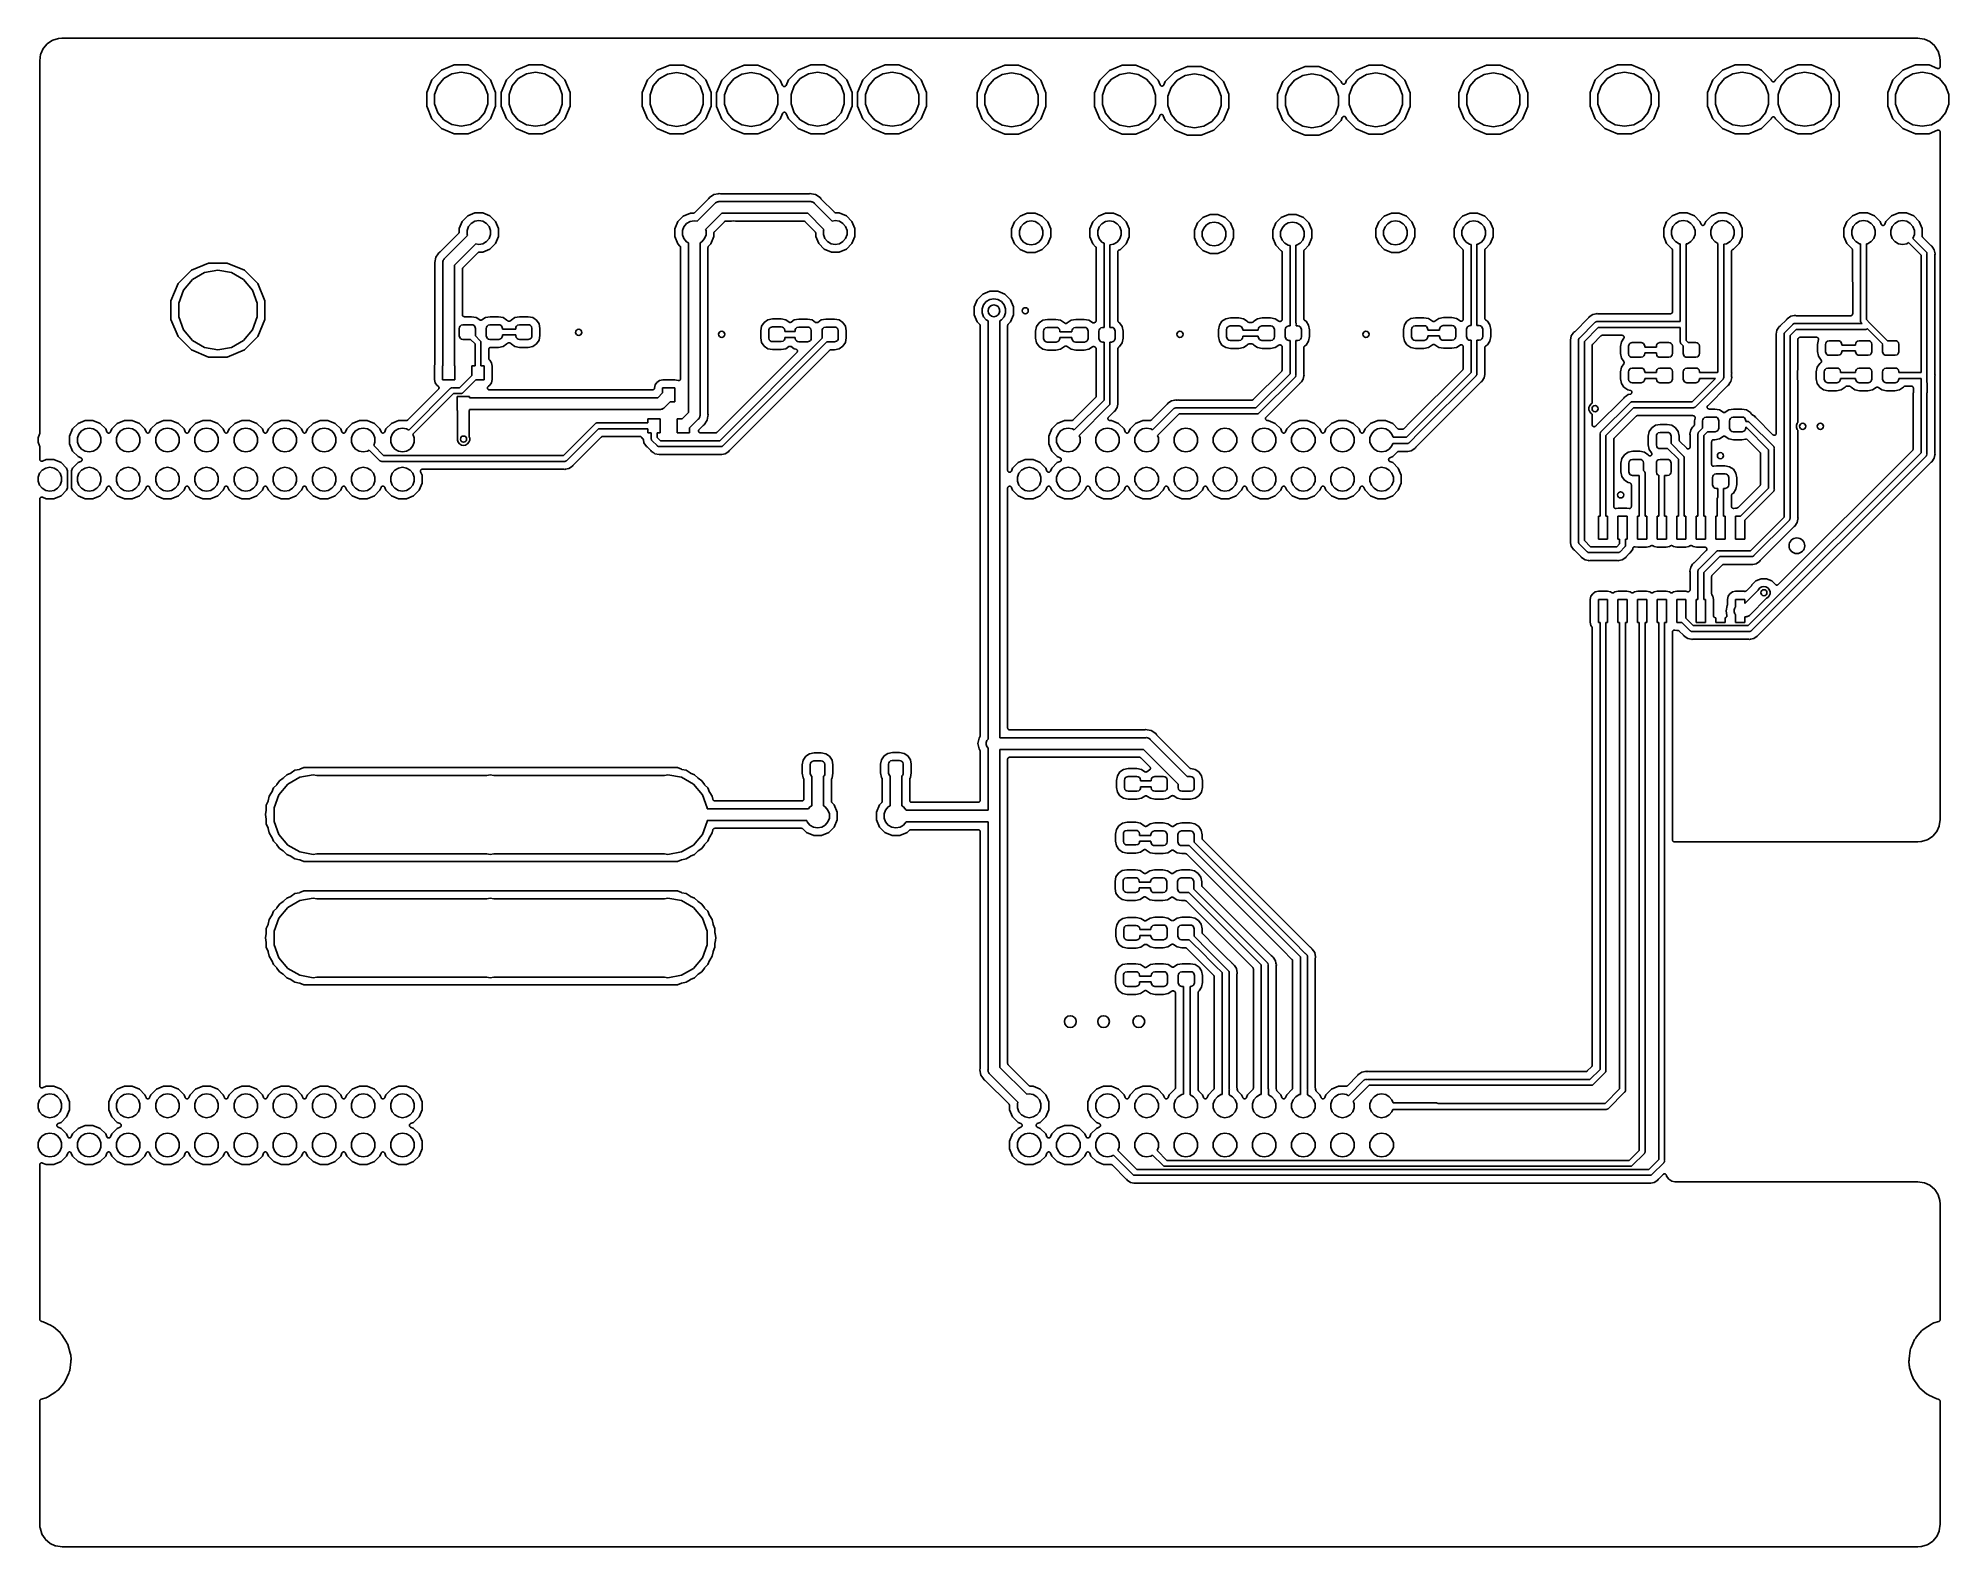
# Model space of a CAD drawing. Extents: x 121 to 245, y -148 to -51.
import ezdxf

# ---------------------------------------------------------------- set-up
doc = ezdxf.new("R2010")
doc.units = 0
doc.header["$MEASUREMENT"] = 0
doc.layers.add('BLACK', color=7, linetype='CONTINUOUS')

msp = doc.modelspace()

# ---------------------------------------------------------------- linework, layer by layer
at = {"layer": 'BLACK', "linetype": 'CONTINUOUS'}
for p, q in [((121.765, -50.9917), (122.072, -50.7928)), ((122.072, -50.7928), (122.089, -50.7858)), ((122.089, -50.7858), (122.105, -50.7777)), ((122.105, -50.7777), (122.479, -50.6657)), ((122.479, -50.6657), (122.493, -50.6641)), ((122.493, -50.6641), (122.506, -50.6607)), ((122.506, -50.6607), (122.7, -50.6463)), ((122.7, -50.6463), (122.705, -50.6468)), ((122.705, -50.6468), (122.709, -50.646)), ((122.709, -50.646), (243.026, -50.646)), ((243.026, -50.646), (243.035, -50.6476)), ((243.035, -50.6476), (243.044, -50.6473)), ((243.044, -50.6473), (243.458, -50.7066)), ((243.458, -50.7066), (243.475, -50.7122)), ((243.475, -50.7122), (243.492, -50.7167)), ((243.492, -50.7167), (243.825, -50.868)), ((121.259, -52.1044), (121.319, -51.6901)), ((121.319, -51.6901), (121.324, -51.673)), ((121.324, -51.673), (121.329, -51.6555)), ((121.329, -51.6555), (121.48, -51.3227)), ((121.48, -51.3227), (121.49, -51.3078)), ((121.49, -51.3078), (121.499, -51.2924)), ((121.499, -51.2924), (121.738, -51.0154)), ((121.738, -51.0154), (121.752, -51.004)), ((121.752, -51.004), (121.765, -50.9917)), ((243.825, -50.868), (243.84, -50.8782)), ((243.84, -50.8782), (243.856, -50.8874)), ((243.856, -50.8874), (244.133, -51.1261)), ((244.133, -51.1261), (244.144, -51.1401)), ((244.144, -51.1401), (244.156, -51.1532)), ((244.156, -51.1532), (244.355, -51.46)), ((244.355, -51.46), (244.362, -51.4766)), ((244.362, -51.4766), (244.37, -51.4927)), ((244.37, -51.4927), (244.482, -51.8674)), ((244.482, -51.8674), (244.484, -51.881)), ((244.484, -51.881), (244.487, -51.8943)), ((244.487, -51.8943), (244.502, -52.0879)), ((121.258, -52.1224), (121.26, -52.1134)), ((121.258, -76.3146), (121.258, -52.1224)), ((121.26, -52.1134), (121.259, -52.1044)), ((147.323, -52.713), (146.695, -53.3411)), ((147.071, -53.7302), (147.462, -53.2642)), ((148.144, -52.373), (147.323, -52.713)), ((147.462, -53.2642), (147.989, -52.96)), ((147.989, -52.96), (148.588, -52.8544)), ((149.032, -52.373), (148.144, -52.373)), ((148.588, -52.8544), (149.187, -52.96)), ((149.853, -52.713), (149.032, -52.373)), ((149.187, -52.96), (149.714, -53.2642)), ((149.714, -53.2642), (150.105, -53.7302)), ((150.481, -53.3411), (149.853, -52.713)), ((152.151, -52.717), (151.523, -53.3451)), ((151.899, -53.7342), (152.29, -53.2682)), ((152.972, -52.377), (152.151, -52.717)), ((152.29, -53.2682), (152.817, -52.964)), ((152.817, -52.964), (153.416, -52.8584)), ((153.86, -52.377), (152.972, -52.377)), ((153.416, -52.8584), (154.015, -52.964)), ((154.681, -52.717), (153.86, -52.377)), ((154.015, -52.964), (154.542, -53.2682)), ((154.542, -53.2682), (154.933, -53.7342)), ((155.309, -53.3451), (154.681, -52.717)), ((161.295, -52.727), (160.667, -53.3551)), ((162.116, -52.387), (161.295, -52.727)), ((161.434, -53.2782), (161.961, -52.974)), ((161.961, -52.974), (162.56, -52.8684)), ((163.004, -52.387), (162.116, -52.387)), ((162.56, -52.8684), (163.159, -52.974)), ((163.825, -52.727), (163.004, -52.387)), ((163.159, -52.974), (163.686, -53.2782)), ((164.453, -53.3551), (163.825, -52.727)), ((166.123, -52.731), (165.495, -53.3591)), ((166.944, -52.391), (166.123, -52.731)), ((166.262, -53.2822), (166.789, -52.978)), ((166.789, -52.978), (167.388, -52.8724)), ((167.832, -52.391), (166.944, -52.391)), ((167.388, -52.8724), (167.987, -52.978)), ((168.653, -52.731), (167.832, -52.391)), ((167.987, -52.978), (168.514, -53.2822)), ((169.281, -53.3591), (168.653, -52.731)), ((170.439, -52.713), (169.811, -53.3411)), ((170.187, -53.7302), (170.578, -53.2642)), ((171.26, -52.373), (170.439, -52.713)), ((170.578, -53.2642), (171.105, -52.96)), ((171.105, -52.96), (171.704, -52.8544)), ((172.148, -52.373), (171.26, -52.373)), ((171.704, -52.8544), (172.303, -52.96)), ((172.969, -52.713), (172.148, -52.373)), ((172.303, -52.96), (172.83, -53.2642)), ((172.83, -53.2642), (173.221, -53.7302)), ((173.597, -53.3411), (172.969, -52.713)), ((175.267, -52.717), (174.639, -53.3451)), ((175.015, -53.7342), (175.406, -53.2682)), ((176.088, -52.377), (175.267, -52.717)), ((175.406, -53.2682), (175.933, -52.964)), ((175.933, -52.964), (176.532, -52.8584)), ((176.976, -52.377), (176.088, -52.377)), ((176.532, -52.8584), (177.131, -52.964)), ((177.797, -52.717), (176.976, -52.377)), ((177.131, -52.964), (177.658, -53.2682)), ((177.658, -53.2682), (178.049, -53.7342)), ((178.425, -53.3451), (177.797, -52.717)), ((183.012, -52.7424), (182.384, -53.3705)), ((183.833, -52.4024), (183.012, -52.7424)), ((183.151, -53.2936), (183.678, -52.9894)), ((183.678, -52.9894), (184.277, -52.8838)), ((184.721, -52.4024), (183.833, -52.4024)), ((184.277, -52.8838), (184.876, -52.9894)), ((185.542, -52.7424), (184.721, -52.4024)), ((184.876, -52.9894), (185.403, -53.2936)), ((186.17, -53.3705), (185.542, -52.7424)), ((190.632, -52.7424), (190.004, -53.3705)), ((191.453, -52.4024), (190.632, -52.7424)), ((190.771, -53.2936), (191.298, -52.9894)), ((191.298, -52.9894), (191.897, -52.8838)), ((192.341, -52.4024), (191.453, -52.4024)), ((191.897, -52.8838), (192.496, -52.9894)), ((193.162, -52.7424), (192.341, -52.4024)), ((192.496, -52.9894), (193.023, -53.2936)), ((193.79, -53.3705), (193.162, -52.7424)), ((194.874, -52.8186), (194.246, -53.4467)), ((195.695, -52.4786), (194.874, -52.8186)), ((195.013, -53.3698), (195.54, -53.0656)), ((195.54, -53.0656), (196.139, -52.96)), ((196.583, -52.4786), (195.695, -52.4786)), ((196.139, -52.96), (196.738, -53.0656)), ((197.404, -52.8186), (196.583, -52.4786)), ((196.738, -53.0656), (197.265, -53.3698)), ((198.032, -53.4467), (197.404, -52.8186)), ((202.494, -52.8186), (201.866, -53.4467)), ((203.315, -52.4786), (202.494, -52.8186)), ((202.633, -53.3698), (203.16, -53.0656)), ((203.16, -53.0656), (203.759, -52.96)), ((204.203, -52.4786), (203.315, -52.4786)), ((203.759, -52.96), (204.358, -53.0656)), ((205.024, -52.8186), (204.203, -52.4786)), ((204.358, -53.0656), (204.885, -53.3698)), ((205.652, -53.4467), (205.024, -52.8186)), ((206.634, -52.7424), (206.006, -53.3705)), ((207.455, -52.4024), (206.634, -52.7424)), ((206.773, -53.2936), (207.3, -52.9894)), ((207.3, -52.9894), (207.899, -52.8838)), ((208.343, -52.4024), (207.455, -52.4024)), ((207.899, -52.8838), (208.498, -52.9894)), ((209.164, -52.7424), (208.343, -52.4024)), ((208.498, -52.9894), (209.025, -53.2936)), ((209.792, -53.3705), (209.164, -52.7424)), ((214.254, -52.7424), (213.626, -53.3705)), ((215.075, -52.4024), (214.254, -52.7424)), ((214.393, -53.2936), (214.92, -52.9894)), ((214.92, -52.9894), (215.519, -52.8838)), ((215.963, -52.4024), (215.075, -52.4024)), ((215.519, -52.8838), (216.118, -52.9894)), ((216.784, -52.7424), (215.963, -52.4024)), ((216.118, -52.9894), (216.645, -53.2936)), ((217.412, -53.3705), (216.784, -52.7424)), ((222.763, -52.717), (222.135, -53.3451)), ((222.511, -53.7342), (222.902, -53.2682)), ((223.584, -52.377), (222.763, -52.717)), ((222.902, -53.2682), (223.429, -52.964)), ((223.429, -52.964), (224.028, -52.8584)), ((224.472, -52.377), (223.584, -52.377)), ((224.028, -52.8584), (224.627, -52.964)), ((225.293, -52.717), (224.472, -52.377)), ((224.627, -52.964), (225.154, -53.2682)), ((225.154, -53.2682), (225.545, -53.7342)), ((225.921, -53.3451), (225.293, -52.717)), ((230.383, -52.717), (229.755, -53.3451)), ((230.131, -53.7342), (230.522, -53.2682)), ((231.204, -52.377), (230.383, -52.717)), ((230.522, -53.2682), (231.049, -52.964)), ((231.049, -52.964), (231.648, -52.8584)), ((232.092, -52.377), (231.204, -52.377)), ((231.648, -52.8584), (232.247, -52.964)), ((232.913, -52.717), (232.092, -52.377)), ((232.247, -52.964), (232.774, -53.2682)), ((232.774, -53.2682), (233.165, -53.7342)), ((233.541, -53.3451), (232.913, -52.717)), ((234.447, -52.717), (233.819, -53.3451)), ((234.195, -53.7342), (234.586, -53.2682)), ((235.268, -52.377), (234.447, -52.717)), ((234.586, -53.2682), (235.113, -52.964)), ((235.113, -52.964), (235.712, -52.8584)), ((236.156, -52.377), (235.268, -52.377)), ((235.712, -52.8584), (236.311, -52.964)), ((236.977, -52.717), (236.156, -52.377)), ((236.311, -52.964), (236.838, -53.2682)), ((236.838, -53.2682), (237.229, -53.7342)), ((237.605, -53.3451), (236.977, -52.717)), ((242.067, -52.717), (241.439, -53.3451)), ((241.815, -53.7342), (242.206, -53.2682)), ((242.888, -52.377), (242.067, -52.717)), ((242.206, -53.2682), (242.733, -52.964)), ((242.733, -52.964), (243.332, -52.8584)), ((243.776, -52.377), (242.888, -52.377)), ((243.332, -52.8584), (243.931, -52.964)), ((244.326, -52.6049), (243.776, -52.377)), ((243.931, -52.964), (244.458, -53.2682)), ((244.34, -52.6079), (244.326, -52.6049)), ((244.353, -52.6126), (244.34, -52.6079)), ((244.361, -52.6126), (244.353, -52.6126)), ((244.369, -52.6145), (244.361, -52.6126)), ((244.383, -52.6126), (244.369, -52.6145)), ((244.397, -52.6126), (244.383, -52.6126)), ((244.405, -52.6098), (244.397, -52.6126)), ((244.413, -52.6087), (244.405, -52.6098)), ((244.425, -52.6023), (244.413, -52.6087)), ((244.438, -52.5976), (244.425, -52.6023)), ((244.445, -52.5922), (244.438, -52.5976)), ((244.452, -52.5883), (244.445, -52.5922)), ((244.462, -52.5781), (244.452, -52.5883)), ((244.458, -53.2682), (244.849, -53.7342)), ((244.472, -52.5692), (244.462, -52.5781)), ((244.476, -52.562), (244.472, -52.5692)), ((244.482, -52.5558), (244.476, -52.562)), ((244.487, -52.543), (244.482, -52.5558)), ((244.494, -52.531), (244.487, -52.543)), ((244.496, -52.5228), (244.494, -52.531)), ((244.499, -52.5151), (244.496, -52.5228)), ((244.5, -52.5012), (244.499, -52.5151)), ((244.502, -52.4876), (244.5, -52.5012)), ((244.502, -52.0879), (244.501, -52.0926)), ((244.501, -52.0926), (244.502, -52.0973)), ((244.502, -52.0973), (244.502, -52.4876)), ((146.695, -53.3411), (146.355, -54.1618)), ((146.355, -54.1618), (146.355, -55.0502)), ((146.863, -54.3018), (147.071, -53.7302)), ((146.863, -54.9102), (146.863, -54.3018)), ((150.105, -53.7302), (150.313, -54.3018)), ((150.313, -54.3018), (150.313, -54.9102)), ((150.821, -54.1618), (150.481, -53.3411)), ((150.821, -55.0502), (150.821, -54.1618)), ((151.523, -53.3451), (151.183, -54.1658)), ((151.183, -54.1658), (151.183, -55.0542)), ((151.691, -54.3058), (151.899, -53.7342)), ((151.691, -54.9142), (151.691, -54.3058)), ((154.933, -53.7342), (155.141, -54.3058)), ((155.141, -54.3058), (155.141, -54.9142)), ((155.649, -54.1658), (155.309, -53.3451)), ((155.649, -55.0542), (155.649, -54.1658)), ((160.667, -53.3551), (160.327, -54.1758)), ((160.327, -54.1758), (160.327, -55.0642)), ((160.835, -54.3158), (161.043, -53.7442)), ((160.835, -54.9242), (160.835, -54.3158)), ((161.043, -53.7442), (161.434, -53.2782)), ((163.686, -53.2782), (164.077, -53.7442)), ((164.077, -53.7442), (164.285, -54.3158)), ((164.285, -54.3158), (164.285, -54.9242)), ((164.793, -54.1758), (164.453, -53.3551)), ((164.793, -55.0642), (164.793, -54.1758)), ((165.495, -53.3591), (165.155, -54.1798)), ((165.155, -54.1798), (165.155, -55.0682)), ((165.663, -54.3198), (165.871, -53.7482)), ((165.663, -54.9282), (165.663, -54.3198)), ((165.871, -53.7482), (166.262, -53.2822)), ((168.514, -53.2822), (168.905, -53.7482)), ((168.905, -53.7482), (169.113, -54.3198)), ((169.113, -54.3198), (169.113, -54.9282)), ((169.425, -53.7065), (169.281, -53.3591)), ((169.434, -53.7205), (169.425, -53.7065)), ((169.442, -53.7352), (169.434, -53.7205)), ((169.446, -53.739), (169.442, -53.7352)), ((169.449, -53.7437), (169.446, -53.739)), ((169.462, -53.7538), (169.449, -53.7437)), ((169.474, -53.765), (169.462, -53.7538)), ((169.479, -53.7671), (169.474, -53.765)), ((169.484, -53.7705), (169.479, -53.7671)), ((169.499, -53.7755), (169.484, -53.7705)), ((169.515, -53.7819), (169.499, -53.7755)), ((169.52, -53.7821), (169.515, -53.7819)), ((169.526, -53.7838), (169.52, -53.7821)), ((169.542, -53.7831), (169.526, -53.7838)), ((169.559, -53.7838), (169.542, -53.7831)), ((169.564, -53.7821), (169.559, -53.7838)), ((169.57, -53.7819), (169.564, -53.7821)), ((169.585, -53.7755), (169.57, -53.7819)), ((169.601, -53.7705), (169.585, -53.7755)), ((169.605, -53.7671), (169.601, -53.7705)), ((169.611, -53.765), (169.605, -53.7671)), ((169.623, -53.7538), (169.611, -53.765)), ((169.636, -53.7437), (169.623, -53.7538)), ((169.639, -53.739), (169.636, -53.7437)), ((169.643, -53.7352), (169.639, -53.739)), ((169.651, -53.7205), (169.643, -53.7352)), ((169.66, -53.7065), (169.651, -53.7205)), ((169.811, -53.3411), (169.66, -53.7065)), ((169.979, -54.3018), (170.187, -53.7302)), ((169.979, -54.9102), (169.979, -54.3018)), ((173.221, -53.7302), (173.429, -54.3018)), ((173.429, -54.3018), (173.429, -54.9102)), ((173.937, -54.1618), (173.597, -53.3411)), ((173.937, -55.0502), (173.937, -54.1618)), ((174.639, -53.3451), (174.299, -54.1658)), ((174.299, -54.1658), (174.299, -55.0542)), ((174.807, -54.3058), (175.015, -53.7342)), ((174.807, -54.9142), (174.807, -54.3058)), ((178.049, -53.7342), (178.257, -54.3058)), ((178.257, -54.3058), (178.257, -54.9142)), ((178.765, -54.1658), (178.425, -53.3451)), ((178.765, -55.0542), (178.765, -54.1658)), ((182.384, -53.3705), (182.044, -54.1912)), ((182.044, -54.1912), (182.044, -55.0796)), ((182.552, -54.3312), (182.76, -53.7596)), ((182.552, -54.9396), (182.552, -54.3312)), ((182.76, -53.7596), (183.151, -53.2936)), ((185.403, -53.2936), (185.794, -53.7596)), ((185.794, -53.7596), (186.002, -54.3312)), ((186.002, -54.3312), (186.002, -54.9396)), ((186.51, -54.1912), (186.17, -53.3705)), ((186.51, -55.0796), (186.51, -54.1912)), ((190.004, -53.3705), (189.664, -54.1912)), ((189.664, -54.1912), (189.664, -55.0796)), ((190.172, -54.3312), (190.38, -53.7596)), ((190.172, -54.9396), (190.172, -54.3312)), ((190.38, -53.7596), (190.771, -53.2936)), ((193.023, -53.2936), (193.414, -53.7596)), ((193.414, -53.7596), (193.622, -54.3312)), ((193.622, -54.3312), (193.622, -54.9396)), ((193.916, -53.6754), (193.79, -53.3705)), ((193.925, -53.6894), (193.916, -53.6754)), ((193.933, -53.7041), (193.925, -53.6894)), ((193.937, -53.7079), (193.933, -53.7041)), ((193.94, -53.7126), (193.937, -53.7079)), ((193.953, -53.7227), (193.94, -53.7126)), ((193.965, -53.7339), (193.953, -53.7227)), ((193.971, -53.7361), (193.965, -53.7339)), ((193.975, -53.7395), (193.971, -53.7361)), ((193.991, -53.7445), (193.975, -53.7395)), ((194.006, -53.7508), (193.991, -53.7445)), ((194.012, -53.7511), (194.006, -53.7508)), ((194.017, -53.7527), (194.012, -53.7511)), ((194.034, -53.752), (194.017, -53.7527)), ((194.05, -53.7527), (194.034, -53.752)), ((194.056, -53.7511), (194.05, -53.7527)), ((194.061, -53.7508), (194.056, -53.7511)), ((194.076, -53.7445), (194.061, -53.7508)), ((194.092, -53.7395), (194.076, -53.7445)), ((194.097, -53.7361), (194.092, -53.7395)), ((194.102, -53.7339), (194.097, -53.7361)), ((194.114, -53.7227), (194.102, -53.7339)), ((194.127, -53.7126), (194.114, -53.7227)), ((194.13, -53.7079), (194.127, -53.7126)), ((194.134, -53.7041), (194.13, -53.7079)), ((194.142, -53.6894), (194.134, -53.7041)), ((194.151, -53.6754), (194.142, -53.6894)), ((194.246, -53.4467), (194.151, -53.6754)), ((194.414, -54.4074), (194.622, -53.8358)), ((194.414, -55.0158), (194.414, -54.4074)), ((194.622, -53.8358), (195.013, -53.3698)), ((197.265, -53.3698), (197.656, -53.8358)), ((197.656, -53.8358), (197.864, -54.4074)), ((197.864, -54.4074), (197.864, -55.0158)), ((198.372, -54.2674), (198.032, -53.4467)), ((198.372, -55.1558), (198.372, -54.2674)), ((201.866, -53.4467), (201.526, -54.2674)), ((201.526, -54.2674), (201.526, -55.1558)), ((202.034, -54.4074), (202.242, -53.8358)), ((202.034, -55.0158), (202.034, -54.4074)), ((202.242, -53.8358), (202.633, -53.3698)), ((204.885, -53.3698), (205.276, -53.8358)), ((205.276, -53.8358), (205.484, -54.4074)), ((205.484, -54.4074), (205.484, -55.0158)), ((205.696, -53.5528), (205.652, -53.4467)), ((205.705, -53.5668), (205.696, -53.5528)), ((205.712, -53.5815), (205.705, -53.5668)), ((205.716, -53.5853), (205.712, -53.5815)), ((205.719, -53.59), (205.716, -53.5853)), ((205.733, -53.6001), (205.719, -53.59)), ((205.745, -53.6113), (205.733, -53.6001)), ((205.75, -53.6134), (205.745, -53.6113)), ((205.754, -53.6168), (205.75, -53.6134)), ((205.77, -53.6218), (205.754, -53.6168)), ((205.786, -53.6282), (205.77, -53.6218)), ((205.791, -53.6284), (205.786, -53.6282)), ((205.797, -53.6301), (205.791, -53.6284)), ((205.813, -53.6294), (205.797, -53.6301)), ((205.83, -53.6301), (205.813, -53.6294)), ((205.835, -53.6284), (205.83, -53.6301)), ((205.841, -53.6282), (205.835, -53.6284)), ((205.856, -53.6218), (205.841, -53.6282)), ((205.872, -53.6168), (205.856, -53.6218)), ((205.876, -53.6134), (205.872, -53.6168)), ((205.881, -53.6113), (205.876, -53.6134)), ((205.894, -53.6001), (205.881, -53.6113)), ((205.907, -53.59), (205.894, -53.6001)), ((205.91, -53.5853), (205.907, -53.59)), ((205.914, -53.5815), (205.91, -53.5853)), ((205.922, -53.5668), (205.914, -53.5815)), ((205.93, -53.5528), (205.922, -53.5668)), ((206.006, -53.3705), (205.93, -53.5528)), ((206.174, -54.3312), (206.382, -53.7596)), ((206.174, -54.9396), (206.174, -54.3312)), ((206.382, -53.7596), (206.773, -53.2936)), ((209.025, -53.2936), (209.416, -53.7596)), ((209.416, -53.7596), (209.624, -54.3312)), ((209.624, -54.3312), (209.624, -54.9396)), ((210.132, -54.1912), (209.792, -53.3705)), ((210.132, -55.0796), (210.132, -54.1912)), ((213.626, -53.3705), (213.286, -54.1912)), ((213.286, -54.1912), (213.286, -55.0796)), ((213.794, -54.3312), (214.002, -53.7596)), ((213.794, -54.9396), (213.794, -54.3312)), ((214.002, -53.7596), (214.393, -53.2936)), ((216.645, -53.2936), (217.036, -53.7596)), ((217.036, -53.7596), (217.244, -54.3312)), ((217.244, -54.3312), (217.244, -54.9396)), ((217.751, -54.1892), (217.412, -53.3705)), ((217.752, -54.1912), (217.751, -54.1892)), ((217.752, -55.0796), (217.752, -54.1912)), ((222.135, -53.3451), (221.795, -54.1658)), ((221.795, -54.1658), (221.795, -55.0542)), ((222.303, -54.3058), (222.511, -53.7342)), ((222.303, -54.9142), (222.303, -54.3058)), ((225.545, -53.7342), (225.753, -54.3058)), ((225.753, -54.3058), (225.753, -54.9142)), ((226.261, -54.1658), (225.921, -53.3451)), ((226.261, -55.0542), (226.261, -54.1658)), ((229.755, -53.3451), (229.415, -54.1658)), ((229.415, -54.1658), (229.415, -55.0542)), ((229.923, -54.3058), (230.131, -53.7342)), ((229.923, -54.9142), (229.923, -54.3058)), ((233.165, -53.7342), (233.373, -54.3058)), ((233.373, -54.3058), (233.373, -54.9142)), ((233.563, -53.3973), (233.541, -53.3451)), ((233.572, -53.4113), (233.563, -53.3973)), ((233.579, -53.426), (233.572, -53.4113)), ((233.583, -53.4298), (233.579, -53.426)), ((233.586, -53.4345), (233.583, -53.4298)), ((233.6, -53.4446), (233.586, -53.4345)), ((233.612, -53.4558), (233.6, -53.4446)), ((233.617, -53.458), (233.612, -53.4558)), ((233.621, -53.4614), (233.617, -53.458)), ((233.637, -53.4663), (233.621, -53.4614)), ((233.653, -53.4727), (233.637, -53.4663)), ((233.658, -53.4729), (233.653, -53.4727)), ((233.663, -53.4746), (233.658, -53.4729)), ((233.68, -53.4739), (233.663, -53.4746)), ((233.697, -53.4746), (233.68, -53.4739)), ((233.702, -53.4729), (233.697, -53.4746)), ((233.707, -53.4727), (233.702, -53.4729)), ((233.723, -53.4663), (233.707, -53.4727)), ((233.739, -53.4614), (233.723, -53.4663)), ((233.743, -53.458), (233.739, -53.4614)), ((233.748, -53.4558), (233.743, -53.458)), ((233.76, -53.4446), (233.748, -53.4558)), ((233.774, -53.4345), (233.76, -53.4446)), ((233.777, -53.4298), (233.774, -53.4345)), ((233.781, -53.426), (233.777, -53.4298)), ((233.788, -53.4113), (233.781, -53.426)), ((233.797, -53.3973), (233.788, -53.4113)), ((233.819, -53.3451), (233.797, -53.3973)), ((233.987, -54.3058), (234.195, -53.7342)), ((233.987, -54.9142), (233.987, -54.3058)), ((237.229, -53.7342), (237.437, -54.3058)), ((237.437, -54.3058), (237.437, -54.9142)), ((237.945, -54.1658), (237.605, -53.3451)), ((237.945, -55.0542), (237.945, -54.1658)), ((241.439, -53.3451), (241.099, -54.1658)), ((241.099, -54.1658), (241.099, -55.0542)), ((241.607, -54.3058), (241.815, -53.7342)), ((241.607, -54.9142), (241.607, -54.3058)), ((244.849, -53.7342), (245.057, -54.3058)), ((245.057, -54.3058), (245.057, -54.9142)), ((146.355, -55.0502), (146.695, -55.8709)), ((147.071, -55.4818), (146.863, -54.9102)), ((147.462, -55.9478), (147.071, -55.4818)), ((150.105, -55.4818), (149.714, -55.9478)), ((150.313, -54.9102), (150.105, -55.4818)), ((150.481, -55.8709), (150.821, -55.0502)), ((151.183, -55.0542), (151.523, -55.8749)), ((151.899, -55.4858), (151.691, -54.9142)), ((152.29, -55.9518), (151.899, -55.4858)), ((154.933, -55.4858), (154.542, -55.9518)), ((155.141, -54.9142), (154.933, -55.4858)), ((155.309, -55.8749), (155.649, -55.0542)), ((160.327, -55.0642), (160.667, -55.8849)), ((161.043, -55.4958), (160.835, -54.9242)), ((161.434, -55.9618), (161.043, -55.4958)), ((164.077, -55.4958), (163.686, -55.9618)), ((164.285, -54.9242), (164.077, -55.4958)), ((164.453, -55.8849), (164.793, -55.0642)), ((165.155, -55.0682), (165.495, -55.8889)), ((165.871, -55.4998), (165.663, -54.9282)), ((166.262, -55.9658), (165.871, -55.4998)), ((168.905, -55.4998), (168.514, -55.9658)), ((169.113, -54.9282), (168.905, -55.4998)), ((169.281, -55.8889), (169.432, -55.5235)), ((169.432, -55.5235), (169.441, -55.5095)), ((169.441, -55.5095), (169.449, -55.4948)), ((169.449, -55.4948), (169.453, -55.491)), ((169.453, -55.491), (169.456, -55.4863)), ((169.456, -55.4863), (169.469, -55.4762)), ((169.469, -55.4762), (169.481, -55.465)), ((169.481, -55.465), (169.487, -55.4629)), ((169.487, -55.4629), (169.491, -55.4595)), ((169.491, -55.4595), (169.507, -55.4545)), ((169.507, -55.4545), (169.522, -55.4481)), ((169.522, -55.4481), (169.528, -55.4479)), ((169.528, -55.4479), (169.533, -55.4462)), ((169.533, -55.4462), (169.55, -55.4469)), ((169.55, -55.4469), (169.566, -55.4462)), ((169.566, -55.4462), (169.572, -55.4479)), ((169.572, -55.4479), (169.577, -55.4481)), ((169.577, -55.4481), (169.593, -55.4545)), ((169.593, -55.4545), (169.608, -55.4595)), ((169.608, -55.4595), (169.613, -55.4629)), ((169.613, -55.4629), (169.618, -55.465)), ((169.618, -55.465), (169.63, -55.4762)), ((169.63, -55.4762), (169.643, -55.4863)), ((169.643, -55.4863), (169.646, -55.491)), ((169.646, -55.491), (169.65, -55.4948)), ((169.65, -55.4948), (169.658, -55.5095)), ((169.658, -55.5095), (169.667, -55.5235)), ((169.667, -55.5235), (169.811, -55.8709)), ((170.187, -55.4818), (169.979, -54.9102)), ((170.578, -55.9478), (170.187, -55.4818)), ((173.221, -55.4818), (172.83, -55.9478)), ((173.429, -54.9102), (173.221, -55.4818)), ((173.597, -55.8709), (173.937, -55.0502)), ((174.299, -55.0542), (174.639, -55.8749)), ((175.015, -55.4858), (174.807, -54.9142)), ((175.406, -55.9518), (175.015, -55.4858)), ((178.049, -55.4858), (177.658, -55.9518)), ((178.257, -54.9142), (178.049, -55.4858)), ((178.425, -55.8749), (178.765, -55.0542)), ((182.044, -55.0796), (182.384, -55.9003)), ((182.76, -55.5112), (182.552, -54.9396)), ((183.151, -55.9772), (182.76, -55.5112)), ((185.794, -55.5112), (185.403, -55.9772)), ((186.002, -54.9396), (185.794, -55.5112)), ((186.17, -55.9003), (186.51, -55.0796)), ((189.664, -55.0796), (190.004, -55.9003)), ((190.38, -55.5112), (190.172, -54.9396)), ((190.771, -55.9772), (190.38, -55.5112)), ((193.414, -55.5112), (193.023, -55.9772)), ((193.622, -54.9396), (193.414, -55.5112)), ((193.79, -55.9003), (193.885, -55.6716)), ((193.885, -55.6716), (193.894, -55.6576)), ((193.894, -55.6576), (193.901, -55.6429)), ((193.901, -55.6429), (193.905, -55.6391)), ((193.905, -55.6391), (193.908, -55.6344)), ((193.908, -55.6344), (193.922, -55.6243)), ((193.922, -55.6243), (193.934, -55.6131)), ((193.934, -55.6131), (193.939, -55.6109)), ((193.939, -55.6109), (193.943, -55.6075)), ((193.943, -55.6075), (193.959, -55.6025)), ((193.959, -55.6025), (193.975, -55.5962)), ((193.975, -55.5962), (193.98, -55.5959)), ((193.98, -55.5959), (193.986, -55.5943)), ((193.986, -55.5943), (194.002, -55.595)), ((194.002, -55.595), (194.019, -55.5943)), ((194.019, -55.5943), (194.024, -55.5959)), ((194.024, -55.5959), (194.03, -55.5962)), ((194.03, -55.5962), (194.045, -55.6025)), ((194.045, -55.6025), (194.061, -55.6075)), ((194.061, -55.6075), (194.065, -55.6109)), ((194.065, -55.6109), (194.07, -55.6131)), ((194.07, -55.6131), (194.083, -55.6243)), ((194.083, -55.6243), (194.096, -55.6344)), ((194.096, -55.6344), (194.099, -55.6391)), ((194.099, -55.6391), (194.103, -55.6429)), ((194.103, -55.6429), (194.111, -55.6576)), ((194.111, -55.6576), (194.119, -55.6716)), ((194.119, -55.6716), (194.246, -55.9765)), ((194.622, -55.5874), (194.414, -55.0158)), ((195.013, -56.0534), (194.622, -55.5874)), ((197.656, -55.5874), (197.265, -56.0534)), ((197.864, -55.0158), (197.656, -55.5874)), ((198.032, -55.9765), (198.372, -55.1558)), ((201.526, -55.1558), (201.866, -55.9765)), ((202.242, -55.5874), (202.034, -55.0158)), ((202.633, -56.0534), (202.242, -55.5874)), ((205.276, -55.5874), (204.885, -56.0534)), ((205.484, -55.0158), (205.276, -55.5874)), ((205.751, -55.757), (205.764, -55.7469)), ((205.764, -55.7469), (205.776, -55.7357)), ((205.776, -55.7357), (205.782, -55.7336)), ((205.782, -55.7336), (205.786, -55.7302)), ((205.786, -55.7302), (205.802, -55.7252)), ((205.802, -55.7252), (205.817, -55.7188)), ((205.817, -55.7188), (205.823, -55.7186)), ((205.823, -55.7186), (205.828, -55.7169)), ((205.828, -55.7169), (205.845, -55.7176)), ((205.845, -55.7176), (205.861, -55.7169)), ((205.861, -55.7169), (205.867, -55.7186)), ((205.867, -55.7186), (205.872, -55.7188)), ((205.872, -55.7188), (205.888, -55.7252)), ((205.888, -55.7252), (205.903, -55.7302)), ((205.903, -55.7302), (205.908, -55.7336)), ((205.908, -55.7336), (205.913, -55.7357)), ((205.913, -55.7357), (205.925, -55.7469)), ((205.925, -55.7469), (205.938, -55.757)), ((206.382, -55.5112), (206.174, -54.9396)), ((206.773, -55.9772), (206.382, -55.5112)), ((209.416, -55.5112), (209.025, -55.9772)), ((209.624, -54.9396), (209.416, -55.5112)), ((209.792, -55.9003), (210.132, -55.0796)), ((213.286, -55.0796), (213.626, -55.9003)), ((214.002, -55.5112), (213.794, -54.9396)), ((214.393, -55.9772), (214.002, -55.5112)), ((217.036, -55.5112), (216.645, -55.9772)), ((217.244, -54.9396), (217.036, -55.5112)), ((217.412, -55.9003), (217.752, -55.0796)), ((221.795, -55.0542), (222.135, -55.8749)), ((222.511, -55.4858), (222.303, -54.9142)), ((222.902, -55.9518), (222.511, -55.4858)), ((225.545, -55.4858), (225.154, -55.9518)), ((225.753, -54.9142), (225.545, -55.4858)), ((225.921, -55.8749), (226.261, -55.0542)), ((229.415, -55.0542), (229.755, -55.8749)), ((230.131, -55.4858), (229.923, -54.9142)), ((230.522, -55.9518), (230.131, -55.4858)), ((233.165, -55.4858), (232.774, -55.9518)), ((233.373, -54.9142), (233.165, -55.4858)), ((233.637, -55.7537), (233.653, -55.7473)), ((233.653, -55.7473), (233.658, -55.7471)), ((233.658, -55.7471), (233.663, -55.7454)), ((233.663, -55.7454), (233.68, -55.7461)), ((233.68, -55.7461), (233.697, -55.7454)), ((233.697, -55.7454), (233.702, -55.7471)), ((233.702, -55.7471), (233.707, -55.7473)), ((233.707, -55.7473), (233.723, -55.7537)), ((234.195, -55.4858), (233.987, -54.9142)), ((234.586, -55.9518), (234.195, -55.4858)), ((237.229, -55.4858), (236.838, -55.9518)), ((237.437, -54.9142), (237.229, -55.4858)), ((237.605, -55.8749), (237.945, -55.0542)), ((241.099, -55.0542), (241.439, -55.8749)), ((241.815, -55.4858), (241.607, -54.9142)), ((242.206, -55.9518), (241.815, -55.4858)), ((244.849, -55.4858), (244.458, -55.9518)), ((245.057, -54.9142), (244.849, -55.4858)), ((146.695, -55.8709), (147.323, -56.499)), ((147.323, -56.499), (148.144, -56.839)), ((147.989, -56.252), (147.462, -55.9478)), ((148.588, -56.3576), (147.989, -56.252)), ((148.144, -56.839), (149.032, -56.839)), ((149.187, -56.252), (148.588, -56.3576)), ((149.032, -56.839), (149.853, -56.499)), ((149.714, -55.9478), (149.187, -56.252)), ((149.853, -56.499), (150.481, -55.8709)), ((151.523, -55.8749), (152.151, -56.503)), ((152.151, -56.503), (152.972, -56.843)), ((152.817, -56.256), (152.29, -55.9518)), ((153.416, -56.3616), (152.817, -56.256)), ((152.972, -56.843), (153.86, -56.843)), ((154.015, -56.256), (153.416, -56.3616)), ((153.86, -56.843), (154.681, -56.503)), ((154.542, -55.9518), (154.015, -56.256)), ((154.681, -56.503), (155.309, -55.8749)), ((160.667, -55.8849), (161.295, -56.513)), ((161.295, -56.513), (162.116, -56.853)), ((161.961, -56.266), (161.434, -55.9618)), ((162.56, -56.3716), (161.961, -56.266)), ((162.116, -56.853), (163.004, -56.853)), ((163.159, -56.266), (162.56, -56.3716)), ((163.004, -56.853), (163.825, -56.513)), ((163.686, -55.9618), (163.159, -56.266)), ((163.825, -56.513), (164.453, -55.8849)), ((165.495, -55.8889), (166.123, -56.517)), ((166.123, -56.517), (166.944, -56.857)), ((166.789, -56.27), (166.262, -55.9658)), ((167.388, -56.3756), (166.789, -56.27)), ((166.944, -56.857), (167.832, -56.857)), ((167.987, -56.27), (167.388, -56.3756)), ((167.832, -56.857), (168.653, -56.517)), ((168.514, -55.9658), (167.987, -56.27)), ((168.653, -56.517), (169.281, -55.8889)), ((169.811, -55.8709), (170.439, -56.499)), ((170.439, -56.499), (171.26, -56.839)), ((171.105, -56.252), (170.578, -55.9478)), ((171.704, -56.3576), (171.105, -56.252)), ((171.26, -56.839), (172.148, -56.839)), ((172.303, -56.252), (171.704, -56.3576)), ((172.148, -56.839), (172.969, -56.499)), ((172.83, -55.9478), (172.303, -56.252)), ((172.969, -56.499), (173.597, -55.8709)), ((174.639, -55.8749), (175.267, -56.503)), ((175.267, -56.503), (176.088, -56.843)), ((175.933, -56.256), (175.406, -55.9518)), ((176.532, -56.3616), (175.933, -56.256)), ((176.088, -56.843), (176.976, -56.843)), ((177.131, -56.256), (176.532, -56.3616)), ((176.976, -56.843), (177.797, -56.503)), ((177.658, -55.9518), (177.131, -56.256)), ((177.797, -56.503), (178.425, -55.8749)), ((182.384, -55.9003), (183.012, -56.5284)), ((183.012, -56.5284), (183.833, -56.8684)), ((183.678, -56.2814), (183.151, -55.9772)), ((184.277, -56.387), (183.678, -56.2814)), ((183.833, -56.8684), (184.721, -56.8684)), ((184.876, -56.2814), (184.277, -56.387)), ((184.721, -56.8684), (185.542, -56.5284)), ((185.403, -55.9772), (184.876, -56.2814)), ((185.542, -56.5284), (186.17, -55.9003)), ((190.004, -55.9003), (190.632, -56.5284)), ((190.632, -56.5284), (191.453, -56.8684)), ((191.298, -56.2814), (190.771, -55.9772)), ((191.897, -56.387), (191.298, -56.2814)), ((191.453, -56.8684), (192.341, -56.8684)), ((192.496, -56.2814), (191.897, -56.387)), ((192.341, -56.8684), (193.162, -56.5284)), ((193.023, -55.9772), (192.496, -56.2814)), ((193.162, -56.5284), (193.79, -55.9003)), ((194.246, -55.9765), (194.874, -56.6046)), ((194.874, -56.6046), (195.695, -56.9446)), ((195.54, -56.3576), (195.013, -56.0534)), ((196.139, -56.4632), (195.54, -56.3576)), ((195.695, -56.9446), (196.583, -56.9446)), ((196.738, -56.3576), (196.139, -56.4632)), ((196.583, -56.9446), (197.404, -56.6046)), ((197.265, -56.0534), (196.738, -56.3576)), ((197.404, -56.6046), (198.032, -55.9765)), ((201.866, -55.9765), (202.494, -56.6046)), ((202.494, -56.6046), (203.315, -56.9446)), ((203.16, -56.3576), (202.633, -56.0534)), ((203.759, -56.4632), (203.16, -56.3576)), ((203.315, -56.9446), (204.203, -56.9446)), ((204.358, -56.3576), (203.759, -56.4632)), ((204.203, -56.9446), (205.024, -56.6046)), ((204.885, -56.0534), (204.358, -56.3576)), ((205.024, -56.6046), (205.652, -55.9765)), ((205.652, -55.9765), (205.727, -55.7942)), ((205.727, -55.7942), (205.736, -55.7802)), ((205.736, -55.7802), (205.744, -55.7655)), ((205.744, -55.7655), (205.748, -55.7617)), ((205.748, -55.7617), (205.751, -55.757)), ((205.938, -55.757), (205.941, -55.7617)), ((205.941, -55.7617), (205.945, -55.7655)), ((205.945, -55.7655), (205.953, -55.7802)), ((205.953, -55.7802), (205.962, -55.7942)), ((205.962, -55.7942), (206.006, -55.9003)), ((206.006, -55.9003), (206.634, -56.5284)), ((206.634, -56.5284), (207.455, -56.8684)), ((207.3, -56.2814), (206.773, -55.9772)), ((207.899, -56.387), (207.3, -56.2814)), ((207.455, -56.8684), (208.343, -56.8684)), ((208.498, -56.2814), (207.899, -56.387)), ((208.343, -56.8684), (209.164, -56.5284)), ((209.025, -55.9772), (208.498, -56.2814)), ((209.164, -56.5284), (209.792, -55.9003)), ((213.626, -55.9003), (214.254, -56.5284)), ((214.254, -56.5284), (215.075, -56.8684)), ((214.92, -56.2814), (214.393, -55.9772)), ((215.519, -56.387), (214.92, -56.2814)), ((215.075, -56.8684), (215.963, -56.8684)), ((216.118, -56.2814), (215.519, -56.387)), ((215.963, -56.8684), (216.784, -56.5284)), ((216.645, -55.9772), (216.118, -56.2814)), ((216.784, -56.5284), (217.412, -55.9003)), ((222.135, -55.8749), (222.763, -56.503)), ((222.763, -56.503), (223.584, -56.843)), ((223.429, -56.256), (222.902, -55.9518)), ((224.028, -56.3616), (223.429, -56.256)), ((223.584, -56.843), (224.472, -56.843)), ((224.627, -56.256), (224.028, -56.3616)), ((224.472, -56.843), (225.293, -56.503)), ((225.154, -55.9518), (224.627, -56.256)), ((225.293, -56.503), (225.921, -55.8749)), ((229.755, -55.8749), (230.383, -56.503)), ((230.383, -56.503), (231.204, -56.843)), ((231.049, -56.256), (230.522, -55.9518)), ((231.648, -56.3616), (231.049, -56.256)), ((231.204, -56.843), (232.092, -56.843)), ((232.247, -56.256), (231.648, -56.3616)), ((232.092, -56.843), (232.913, -56.503)), ((232.774, -55.9518), (232.247, -56.256)), ((232.913, -56.503), (233.541, -55.8749)), ((233.541, -55.8749), (233.563, -55.8227)), ((233.563, -55.8227), (233.572, -55.8087)), ((233.572, -55.8087), (233.579, -55.794)), ((233.579, -55.794), (233.583, -55.7902)), ((233.583, -55.7902), (233.586, -55.7855)), ((233.586, -55.7855), (233.6, -55.7754)), ((233.6, -55.7754), (233.612, -55.7642)), ((233.612, -55.7642), (233.617, -55.762)), ((233.617, -55.762), (233.621, -55.7586)), ((233.621, -55.7586), (233.637, -55.7537)), ((233.723, -55.7537), (233.739, -55.7586)), ((233.739, -55.7586), (233.743, -55.762)), ((233.743, -55.762), (233.748, -55.7642)), ((233.748, -55.7642), (233.76, -55.7754)), ((233.76, -55.7754), (233.774, -55.7855)), ((233.774, -55.7855), (233.777, -55.7902)), ((233.777, -55.7902), (233.781, -55.794)), ((233.781, -55.794), (233.788, -55.8087)), ((233.788, -55.8087), (233.797, -55.8227)), ((233.797, -55.8227), (233.819, -55.8749)), ((233.819, -55.8749), (234.447, -56.503)), ((234.447, -56.503), (235.268, -56.843)), ((235.113, -56.256), (234.586, -55.9518)), ((235.712, -56.3616), (235.113, -56.256)), ((235.268, -56.843), (236.156, -56.843)), ((236.311, -56.256), (235.712, -56.3616)), ((236.156, -56.843), (236.977, -56.503)), ((236.838, -55.9518), (236.311, -56.256)), ((236.977, -56.503), (237.605, -55.8749)), ((241.439, -55.8749), (242.067, -56.503)), ((242.067, -56.503), (242.888, -56.843)), ((242.733, -56.256), (242.206, -55.9518)), ((243.332, -56.3616), (242.733, -56.256)), ((242.888, -56.843), (243.776, -56.843)), ((243.931, -56.256), (243.332, -56.3616)), ((243.776, -56.843), (244.326, -56.6151)), ((244.458, -55.9518), (243.931, -56.256)), ((244.326, -56.6151), (244.34, -56.6121)), ((244.34, -56.6121), (244.353, -56.6073)), ((244.353, -56.6073), (244.361, -56.6073)), ((244.361, -56.6073), (244.369, -56.6055)), ((244.369, -56.6055), (244.383, -56.6073)), ((244.383, -56.6073), (244.397, -56.6073)), ((244.397, -56.6073), (244.405, -56.6102)), ((244.405, -56.6102), (244.413, -56.6113)), ((244.413, -56.6113), (244.425, -56.6177)), ((244.425, -56.6177), (244.438, -56.6224)), ((244.438, -56.6224), (244.445, -56.6278)), ((244.445, -56.6278), (244.452, -56.6317)), ((244.452, -56.6317), (244.462, -56.6419)), ((244.462, -56.6419), (244.472, -56.6508)), ((244.472, -56.6508), (244.476, -56.658)), ((244.476, -56.658), (244.482, -56.6642)), ((244.482, -56.6642), (244.487, -56.677)), ((244.487, -56.677), (244.494, -56.689)), ((244.494, -56.689), (244.496, -56.6972)), ((244.496, -56.6972), (244.499, -56.7049)), ((244.499, -56.7049), (244.5, -56.7188)), ((244.5, -56.7188), (244.502, -56.7324)), ((244.502, -56.7324), (244.502, -101.294)), ((164.629, -61.0625), (163.739, -61.9528)), ((163.891, -62.5191), (165.047, -61.3628)), ((164.636, -61.0523), (164.629, -61.0625)), ((164.645, -61.0433), (164.636, -61.0523)), ((164.688, -60.9795), (164.645, -61.0433)), ((164.982, -60.783), (164.688, -60.9795)), ((165.253, -60.729), (164.982, -60.783)), ((165.047, -61.3628), (165.08, -61.324)), ((165.08, -61.324), (165.124, -61.2988)), ((165.124, -61.2988), (165.165, -61.2698)), ((165.165, -61.2698), (165.182, -61.2654)), ((165.182, -61.2654), (165.196, -61.2569)), ((165.196, -61.2569), (165.246, -61.2481)), ((165.246, -61.2481), (165.295, -61.235)), ((165.329, -60.714), (165.253, -60.729)), ((165.253, -60.729), (165.253, -60.729)), ((165.295, -61.235), (165.345, -61.2394)), ((165.404, -60.729), (165.329, -60.714)), ((165.345, -61.2394), (171.205, -61.2394)), ((165.416, -60.7292), (165.404, -60.729)), ((165.429, -60.7314), (165.416, -60.7292)), ((171.121, -60.7314), (165.429, -60.7314)), ((171.134, -60.7292), (171.121, -60.7314)), ((171.146, -60.729), (171.134, -60.7292)), ((171.221, -60.714), (171.146, -60.729)), ((171.205, -61.2394), (171.255, -61.235)), ((171.297, -60.729), (171.221, -60.714)), ((171.255, -61.235), (171.304, -61.2481)), ((171.568, -60.783), (171.297, -60.729)), ((171.297, -60.729), (171.297, -60.729)), ((171.304, -61.2481), (171.354, -61.2569)), ((171.354, -61.2569), (171.368, -61.2654)), ((171.368, -61.2654), (171.385, -61.2698)), ((171.385, -61.2698), (171.426, -61.2988)), ((171.426, -61.2988), (171.47, -61.324)), ((171.47, -61.324), (171.503, -61.3628)), ((171.503, -61.3628), (172.648, -62.5078)), ((171.862, -60.9795), (171.568, -60.783)), ((171.905, -61.0433), (171.862, -60.9795)), ((171.914, -61.0523), (171.905, -61.0433)), ((171.921, -61.0625), (171.914, -61.0523)), ((172.797, -61.9388), (171.921, -61.0625)), ((172.802, -61.942), (172.797, -61.9388)), ((172.805, -61.9463), (172.802, -61.942)), ((172.82, -61.9546), (172.805, -61.9463)), ((148.656, -62.5266), (148.463, -62.9934)), ((148.463, -62.9934), (148.463, -63.2062)), ((149.014, -62.1693), (148.656, -62.5266)), ((148.971, -63.1116), (149.063, -62.8591)), ((148.971, -63.3804), (148.971, -63.1116)), ((149.48, -61.976), (149.014, -62.1693)), ((149.063, -62.8591), (149.236, -62.6533)), ((149.236, -62.6533), (149.468, -62.5189)), ((149.468, -62.5189), (149.733, -62.4722)), ((149.986, -61.976), (149.48, -61.976)), ((149.733, -62.4722), (149.998, -62.5189)), ((150.452, -62.1693), (149.986, -61.976)), ((149.998, -62.5189), (150.23, -62.6533)), ((150.23, -62.6533), (150.403, -62.8591)), ((150.403, -62.8591), (150.495, -63.1116)), ((150.81, -62.5266), (150.452, -62.1693)), ((150.495, -63.1116), (150.495, -63.3804)), ((151.003, -62.9934), (150.81, -62.5266)), ((151.003, -63.4986), (151.003, -62.9934)), ((162.628, -62.5406), (162.435, -63.0074)), ((162.435, -63.0074), (162.435, -63.5126)), ((162.986, -62.1833), (162.628, -62.5406)), ((162.943, -63.1256), (163.035, -62.8731)), ((162.943, -63.3944), (162.943, -63.1256)), ((163.452, -61.99), (162.986, -62.1833)), ((163.035, -62.8731), (163.208, -62.6673)), ((163.208, -62.6673), (163.44, -62.5329)), ((163.44, -62.5329), (163.705, -62.4862)), ((163.649, -61.99), (163.452, -61.99)), ((163.655, -61.989), (163.649, -61.99)), ((163.66, -61.9895), (163.655, -61.989)), ((163.676, -61.9852), (163.66, -61.9895)), ((163.693, -61.9823), (163.676, -61.9852)), ((163.697, -61.9795), (163.693, -61.9823)), ((163.703, -61.9781), (163.697, -61.9795)), ((163.716, -61.9686), (163.703, -61.9781)), ((163.705, -62.4862), (163.891, -62.5191)), ((163.731, -61.9603), (163.716, -61.9686)), ((163.734, -61.956), (163.731, -61.9603)), ((163.739, -61.9528), (163.734, -61.956)), ((165.486, -62.0014), (164.439, -63.0488)), ((164.439, -63.0488), (164.467, -63.1256)), ((164.467, -63.1256), (164.467, -63.3944)), ((165.012, -63.194), (165.66, -62.5466)), ((171.064, -62.0014), (165.486, -62.0014)), ((165.66, -62.5466), (165.664, -62.5434)), ((165.664, -62.5434), (165.668, -62.5391)), ((165.668, -62.5391), (165.682, -62.5308)), ((165.682, -62.5308), (165.696, -62.5213)), ((165.696, -62.5213), (165.701, -62.5199)), ((165.701, -62.5199), (165.706, -62.5171)), ((165.706, -62.5171), (165.722, -62.5142)), ((165.722, -62.5142), (165.738, -62.5099)), ((165.738, -62.5099), (165.744, -62.5104)), ((165.744, -62.5104), (165.749, -62.5094)), ((165.749, -62.5094), (166.114, -62.5094)), ((166.114, -62.5094), (166.245, -62.4862)), ((166.245, -62.4862), (166.376, -62.5094)), ((166.376, -62.5094), (170.801, -62.5094)), ((170.801, -62.5094), (170.806, -62.5104)), ((170.806, -62.5104), (170.812, -62.5099)), ((170.812, -62.5099), (170.828, -62.5142)), ((170.828, -62.5142), (170.844, -62.5171)), ((170.844, -62.5171), (170.849, -62.5199)), ((170.849, -62.5199), (170.854, -62.5213)), ((170.854, -62.5213), (170.868, -62.5308)), ((170.868, -62.5308), (170.882, -62.5391)), ((170.882, -62.5391), (170.886, -62.5434)), ((170.886, -62.5434), (170.89, -62.5466)), ((170.89, -62.5466), (171.542, -63.198)), ((172.11, -63.048), (171.064, -62.0014)), ((172.087, -63.1116), (172.11, -63.048)), ((172.087, -63.3804), (172.087, -63.1116)), ((172.648, -62.5078), (172.849, -62.4722)), ((172.833, -61.9641), (172.82, -61.9546)), ((172.839, -61.9655), (172.833, -61.9641)), ((172.843, -61.9683), (172.839, -61.9655)), ((172.86, -61.9712), (172.843, -61.9683)), ((172.849, -62.4722), (173.114, -62.5189)), ((172.876, -61.9755), (172.86, -61.9712)), ((172.881, -61.975), (172.876, -61.9755)), ((172.887, -61.976), (172.881, -61.975)), ((173.102, -61.976), (172.887, -61.976)), ((173.568, -62.1693), (173.102, -61.976)), ((173.114, -62.5189), (173.346, -62.6533)), ((173.346, -62.6533), (173.519, -62.8591)), ((173.519, -62.8591), (173.611, -63.1116)), ((173.926, -62.5266), (173.568, -62.1693)), ((173.611, -63.1116), (173.611, -63.3804)), ((174.119, -62.9934), (173.926, -62.5266)), ((174.119, -63.4986), (174.119, -62.9934)), ((184.47, -62.552), (184.277, -63.0188)), ((184.277, -63.0188), (184.277, -63.524)), ((184.828, -62.1947), (184.47, -62.552)), ((184.785, -63.137), (184.877, -62.8845)), ((184.785, -63.4058), (184.785, -63.137)), ((185.294, -62.0014), (184.828, -62.1947)), ((184.877, -62.8845), (185.05, -62.6787)), ((185.05, -62.6787), (185.282, -62.5443)), ((185.282, -62.5443), (185.547, -62.4976)), ((185.8, -62.0014), (185.294, -62.0014)), ((185.547, -62.4976), (185.812, -62.5443)), ((186.266, -62.1947), (185.8, -62.0014)), ((185.812, -62.5443), (186.044, -62.6787)), ((186.044, -62.6787), (186.217, -62.8845)), ((186.217, -62.8845), (186.309, -63.137)), ((186.624, -62.552), (186.266, -62.1947)), ((186.309, -63.137), (186.309, -63.4058)), ((186.817, -63.0188), (186.624, -62.552)), ((186.817, -63.524), (186.817, -63.0188)), ((189.55, -62.552), (189.357, -63.0188)), ((189.357, -63.0188), (189.357, -63.524)), ((189.908, -62.1947), (189.55, -62.552)), ((189.865, -63.137), (189.957, -62.8845)), ((189.865, -63.4058), (189.865, -63.137)), ((190.374, -62.0014), (189.908, -62.1947)), ((189.957, -62.8845), (190.13, -62.6787)), ((190.13, -62.6787), (190.362, -62.5443)), ((190.362, -62.5443), (190.627, -62.4976)), ((190.88, -62.0014), (190.374, -62.0014)), ((190.627, -62.4976), (190.892, -62.5443)), ((191.346, -62.1947), (190.88, -62.0014)), ((190.892, -62.5443), (191.124, -62.6787)), ((191.124, -62.6787), (191.297, -62.8845)), ((191.297, -62.8845), (191.389, -63.137)), ((191.704, -62.552), (191.346, -62.1947)), ((191.389, -63.137), (191.389, -63.4058)), ((191.897, -63.0188), (191.704, -62.552)), ((191.897, -63.524), (191.897, -63.0188)), ((196.332, -62.6282), (196.139, -63.095)), ((196.139, -63.095), (196.139, -63.6002)), ((196.689, -62.2709), (196.332, -62.6282)), ((196.647, -63.2132), (196.739, -62.9607)), ((197.156, -62.0776), (196.689, -62.2709)), ((196.739, -62.9607), (196.911, -62.7549)), ((196.911, -62.7549), (197.144, -62.6205)), ((197.144, -62.6205), (197.409, -62.5738)), ((197.661, -62.0776), (197.156, -62.0776)), ((197.409, -62.5738), (197.673, -62.6205)), ((198.128, -62.2709), (197.661, -62.0776)), ((197.673, -62.6205), (197.906, -62.7549)), ((197.906, -62.7549), (198.079, -62.9607)), ((198.079, -62.9607), (198.171, -63.2132)), ((198.485, -62.6282), (198.128, -62.2709)), ((198.679, -63.095), (198.485, -62.6282)), ((198.679, -63.6002), (198.679, -63.095)), ((201.412, -62.6282), (201.219, -63.095)), ((201.219, -63.095), (201.219, -63.6002)), ((201.769, -62.2709), (201.412, -62.6282)), ((201.727, -63.2132), (201.819, -62.9607)), ((202.236, -62.0776), (201.769, -62.2709)), ((201.819, -62.9607), (201.991, -62.7549)), ((201.991, -62.7549), (202.224, -62.6205)), ((202.224, -62.6205), (202.489, -62.5738)), ((202.741, -62.0776), (202.236, -62.0776)), ((202.489, -62.5738), (202.753, -62.6205)), ((203.208, -62.2709), (202.741, -62.0776)), ((202.753, -62.6205), (202.986, -62.7549)), ((202.986, -62.7549), (203.159, -62.9607)), ((203.159, -62.9607), (203.251, -63.2132)), ((203.565, -62.6282), (203.208, -62.2709)), ((203.737, -63.0421), (203.565, -62.6282)), ((203.759, -63.095), (203.737, -63.0421)), ((203.737, -63.0421), (203.737, -63.0421)), ((203.759, -63.6002), (203.759, -63.095)), ((208.092, -62.552), (207.899, -63.0188)), ((207.899, -63.0188), (207.899, -63.524)), ((208.45, -62.1947), (208.092, -62.552)), ((208.407, -63.137), (208.499, -62.8845)), ((208.407, -63.4058), (208.407, -63.137)), ((208.916, -62.0014), (208.45, -62.1947)), ((208.499, -62.8845), (208.672, -62.6787)), ((208.672, -62.6787), (208.904, -62.5443)), ((208.904, -62.5443), (209.169, -62.4976)), ((209.422, -62.0014), (208.916, -62.0014)), ((209.169, -62.4976), (209.434, -62.5443)), ((209.888, -62.1947), (209.422, -62.0014)), ((209.434, -62.5443), (209.666, -62.6787)), ((209.666, -62.6787), (209.839, -62.8845)), ((209.839, -62.8845), (209.931, -63.137)), ((210.246, -62.552), (209.888, -62.1947)), ((209.931, -63.137), (209.931, -63.4058)), ((210.439, -63.0188), (210.246, -62.552)), ((210.439, -63.524), (210.439, -63.0188)), ((213.172, -62.552), (212.979, -63.0188)), ((212.979, -63.0188), (212.979, -63.524)), ((213.53, -62.1947), (213.172, -62.552)), ((213.487, -63.137), (213.579, -62.8845)), ((213.487, -63.4058), (213.487, -63.137)), ((213.996, -62.0014), (213.53, -62.1947)), ((213.579, -62.8845), (213.752, -62.6787)), ((213.752, -62.6787), (213.984, -62.5443)), ((213.984, -62.5443), (214.249, -62.4976)), ((214.502, -62.0014), (213.996, -62.0014)), ((214.249, -62.4976), (214.514, -62.5443)), ((214.968, -62.1947), (214.502, -62.0014)), ((214.514, -62.5443), (214.746, -62.6787)), ((214.746, -62.6787), (214.919, -62.8845)), ((214.919, -62.8845), (215.011, -63.137)), ((215.326, -62.552), (214.968, -62.1947)), ((215.011, -63.137), (215.011, -63.4058)), ((215.519, -63.0188), (215.326, -62.552)), ((215.519, -63.524), (215.519, -63.0188)), ((226.761, -62.5266), (226.568, -62.9934)), ((226.568, -62.9934), (226.568, -63.4986)), ((227.119, -62.1693), (226.761, -62.5266)), ((227.076, -63.1116), (227.168, -62.8591)), ((227.076, -63.3804), (227.076, -63.1116)), ((227.585, -61.976), (227.119, -62.1693)), ((227.168, -62.8591), (227.341, -62.6533)), ((227.341, -62.6533), (227.573, -62.5189)), ((227.573, -62.5189), (227.838, -62.4722)), ((228.091, -61.976), (227.585, -61.976)), ((227.838, -62.4722), (228.103, -62.5189)), ((228.557, -62.1693), (228.091, -61.976)), ((228.103, -62.5189), (228.335, -62.6533)), ((228.335, -62.6533), (228.508, -62.8591)), ((228.508, -62.8591), (228.6, -63.1116)), ((228.915, -62.5266), (228.557, -62.1693)), ((228.6, -63.1116), (228.6, -63.3804)), ((228.991, -62.7101), (228.915, -62.5266)), ((229, -62.7241), (228.991, -62.7101)), ((229.007, -62.7388), (229, -62.7241)), ((229.011, -62.7426), (229.007, -62.7388)), ((229.014, -62.7473), (229.011, -62.7426)), ((229.028, -62.7574), (229.014, -62.7473)), ((229.04, -62.7686), (229.028, -62.7574)), ((229.045, -62.7708), (229.04, -62.7686)), ((229.049, -62.7742), (229.045, -62.7708)), ((229.065, -62.7792), (229.049, -62.7742)), ((229.081, -62.7855), (229.065, -62.7792)), ((229.086, -62.7857), (229.081, -62.7855)), ((229.091, -62.7874), (229.086, -62.7857)), ((229.108, -62.7867), (229.091, -62.7874)), ((229.125, -62.7874), (229.108, -62.7867)), ((229.13, -62.7857), (229.125, -62.7874)), ((229.135, -62.7855), (229.13, -62.7857)), ((229.151, -62.7791), (229.135, -62.7855)), ((229.167, -62.7742), (229.151, -62.7791)), ((229.171, -62.7708), (229.167, -62.7742)), ((229.176, -62.7686), (229.171, -62.7708)), ((229.188, -62.7574), (229.176, -62.7686)), ((229.202, -62.7473), (229.188, -62.7574)), ((229.205, -62.7426), (229.202, -62.7473)), ((229.209, -62.7388), (229.205, -62.7426)), ((229.216, -62.7241), (229.209, -62.7388)), ((229.225, -62.7101), (229.216, -62.7241)), ((229.301, -62.5266), (229.225, -62.7101)), ((229.659, -62.1693), (229.301, -62.5266)), ((229.616, -63.1116), (229.708, -62.8591)), ((229.616, -63.3804), (229.616, -63.1116)), ((230.125, -61.976), (229.659, -62.1693)), ((229.708, -62.8591), (229.881, -62.6533)), ((229.881, -62.6533), (230.113, -62.5189)), ((230.113, -62.5189), (230.378, -62.4722)), ((230.631, -61.976), (230.125, -61.976)), ((230.378, -62.4722), (230.643, -62.5189)), ((231.097, -62.1693), (230.631, -61.976)), ((230.643, -62.5189), (230.875, -62.6533)), ((230.875, -62.6533), (231.048, -62.8591)), ((231.048, -62.8591), (231.14, -63.1116)), ((231.455, -62.5266), (231.097, -62.1693)), ((231.14, -63.1116), (231.14, -63.3804)), ((231.648, -62.9934), (231.455, -62.5266)), ((231.648, -63.4986), (231.648, -62.9934)), ((238.445, -62.5266), (238.252, -62.9934)), ((238.252, -62.9934), (238.252, -63.4986)), ((238.803, -62.1693), (238.445, -62.5266)), ((238.76, -63.1116), (238.852, -62.8591)), ((238.76, -63.3804), (238.76, -63.1116)), ((239.269, -61.976), (238.803, -62.1693)), ((238.852, -62.8591), (239.025, -62.6533)), ((239.025, -62.6533), (239.257, -62.5189)), ((239.257, -62.5189), (239.522, -62.4722)), ((239.775, -61.976), (239.269, -61.976)), ((239.522, -62.4722), (239.787, -62.5189)), ((240.241, -62.1693), (239.775, -61.976)), ((239.787, -62.5189), (240.019, -62.6533)), ((240.019, -62.6533), (240.192, -62.8591)), ((240.192, -62.8591), (240.284, -63.1116)), ((240.599, -62.5266), (240.241, -62.1693)), ((240.284, -63.1116), (240.284, -63.3804)), ((240.675, -62.7101), (240.599, -62.5266)), ((240.684, -62.7241), (240.675, -62.7101)), ((240.691, -62.7388), (240.684, -62.7241)), ((240.695, -62.7426), (240.691, -62.7388)), ((240.698, -62.7473), (240.695, -62.7426)), ((240.712, -62.7574), (240.698, -62.7473)), ((240.724, -62.7686), (240.712, -62.7574)), ((240.729, -62.7708), (240.724, -62.7686)), ((240.733, -62.7742), (240.729, -62.7708)), ((240.749, -62.7792), (240.733, -62.7742)), ((240.765, -62.7855), (240.749, -62.7792)), ((240.77, -62.7857), (240.765, -62.7855)), ((240.775, -62.7874), (240.77, -62.7857)), ((240.792, -62.7867), (240.775, -62.7874)), ((240.809, -62.7874), (240.792, -62.7867)), ((240.814, -62.7857), (240.809, -62.7874)), ((240.819, -62.7855), (240.814, -62.7857)), ((240.835, -62.7791), (240.819, -62.7855)), ((240.851, -62.7742), (240.835, -62.7791)), ((240.855, -62.7708), (240.851, -62.7742)), ((240.86, -62.7686), (240.855, -62.7708)), ((240.872, -62.7574), (240.86, -62.7686)), ((240.886, -62.7473), (240.872, -62.7574)), ((240.889, -62.7426), (240.886, -62.7473)), ((240.893, -62.7388), (240.889, -62.7426)), ((240.9, -62.7241), (240.893, -62.7388)), ((240.909, -62.7101), (240.9, -62.7241)), ((240.985, -62.5266), (240.909, -62.7101)), ((241.343, -62.1693), (240.985, -62.5266)), ((241.3, -63.1116), (241.392, -62.8591)), ((241.3, -63.3804), (241.3, -63.1116)), ((241.809, -61.976), (241.343, -62.1693)), ((241.392, -62.8591), (241.565, -62.6533)), ((241.565, -62.6533), (241.797, -62.5189)), ((241.797, -62.5189), (242.062, -62.4722)), ((242.315, -61.976), (241.809, -61.976)), ((242.062, -62.4722), (242.327, -62.5189)), ((242.781, -62.1693), (242.315, -61.976)), ((242.327, -62.5189), (242.559, -62.6533)), ((242.559, -62.6533), (242.732, -62.8591)), ((242.732, -62.8591), (242.824, -63.1116)), ((243.139, -62.5266), (242.781, -62.1693)), ((242.824, -63.1116), (242.824, -63.3804)), ((243.332, -62.9934), (243.139, -62.5266)), ((243.332, -63.4756), (243.332, -62.9934)), ((148.426, -63.296), (147.219, -64.5024)), ((147.52, -64.9206), (148.995, -63.4455)), ((149.533, -63.9845), (148.158, -65.3596)), ((148.429, -63.2914), (148.426, -63.296)), ((148.433, -63.2878), (148.429, -63.2914)), ((148.442, -63.2734), (148.433, -63.2878)), ((148.451, -63.2598), (148.442, -63.2734)), ((148.453, -63.2544), (148.451, -63.2598)), ((148.455, -63.2496), (148.453, -63.2544)), ((148.458, -63.2333), (148.455, -63.2496)), ((148.463, -63.2172), (148.458, -63.2333)), ((148.463, -63.2062), (148.462, -63.2117)), ((148.462, -63.2117), (148.463, -63.2172)), ((148.995, -63.4455), (148.971, -63.3804)), ((149.733, -64.0198), (149.533, -63.9845)), ((149.998, -63.9731), (149.733, -64.0198)), ((149.986, -64.516), (150.452, -64.3227)), ((150.23, -63.8387), (149.998, -63.9731)), ((150.403, -63.6329), (150.23, -63.8387)), ((150.495, -63.3804), (150.403, -63.6329)), ((150.452, -64.3227), (150.81, -63.9654)), ((150.81, -63.9654), (151.003, -63.4986)), ((162.435, -63.5126), (162.628, -63.9794)), ((162.628, -63.9794), (162.777, -64.1279)), ((162.777, -64.1279), (162.78, -64.1324)), ((162.78, -64.1324), (162.784, -64.136)), ((162.784, -64.136), (162.793, -64.1504)), ((162.793, -64.1504), (162.802, -64.164)), ((162.802, -64.164), (162.804, -64.1694)), ((162.804, -64.1694), (162.806, -64.1742)), ((162.806, -64.1742), (162.809, -64.1906)), ((162.809, -64.1906), (162.814, -64.2066)), ((162.814, -64.2066), (162.813, -64.2122)), ((162.813, -64.2122), (162.814, -64.2177)), ((162.814, -64.2177), (162.814, -72.7313)), ((163.035, -63.6469), (162.943, -63.3944)), ((163.208, -63.8527), (163.035, -63.6469)), ((163.322, -63.9188), (163.208, -63.8527)), ((163.322, -74.9232), (163.322, -63.9188)), ((164.202, -63.8527), (164.084, -63.9211)), ((164.084, -63.9211), (164.084, -75.0644)), ((164.375, -63.6469), (164.202, -63.8527)), ((164.467, -63.3944), (164.375, -63.6469)), ((164.592, -64.2106), (164.597, -64.1946)), ((164.593, -64.2162), (164.592, -64.2106)), ((164.592, -64.2217), (164.593, -64.2162)), ((164.592, -74.9809), (164.592, -64.2217)), ((164.597, -64.1946), (164.6, -64.1782)), ((164.6, -64.1782), (164.602, -64.1734)), ((164.602, -64.1734), (164.604, -64.168)), ((164.604, -64.168), (164.613, -64.1544)), ((164.613, -64.1544), (164.622, -64.14)), ((164.622, -64.14), (164.626, -64.1364)), ((164.626, -64.1364), (164.629, -64.1319)), ((164.629, -64.1319), (164.782, -63.9794)), ((164.782, -63.9794), (164.975, -63.5126)), ((164.975, -63.2728), (164.98, -63.2567)), ((164.976, -63.2783), (164.975, -63.2728)), ((164.975, -63.2838), (164.976, -63.2783)), ((164.975, -63.5126), (164.975, -63.2838)), ((164.98, -63.2567), (164.983, -63.2404)), ((164.983, -63.2404), (164.985, -63.2356)), ((164.985, -63.2356), (164.987, -63.2302)), ((164.987, -63.2302), (164.996, -63.2166)), ((164.996, -63.2166), (165.005, -63.2022)), ((165.005, -63.2022), (165.009, -63.1986)), ((165.009, -63.1986), (165.012, -63.194)), ((171.542, -63.198), (171.545, -63.2026)), ((171.545, -63.2026), (171.549, -63.2062)), ((171.549, -63.2062), (171.558, -63.2206)), ((171.558, -63.2206), (171.567, -63.2342)), ((171.567, -63.2342), (171.569, -63.2396)), ((171.569, -63.2396), (171.571, -63.2444)), ((171.571, -63.2444), (171.574, -63.2607)), ((171.574, -63.2607), (171.579, -63.2768)), ((171.579, -63.2768), (171.578, -63.2823)), ((171.578, -63.2823), (171.579, -63.2878)), ((171.579, -63.2878), (171.579, -63.4986)), ((171.579, -63.4986), (171.772, -63.9654)), ((171.772, -63.9654), (172.13, -64.3227)), ((172.179, -63.6329), (172.087, -63.3804)), ((172.13, -64.3227), (172.596, -64.516)), ((172.352, -63.8387), (172.179, -63.6329)), ((172.584, -63.9731), (172.352, -63.8387)), ((172.849, -64.0198), (172.584, -63.9731)), ((173.114, -63.9731), (172.849, -64.0198)), ((173.102, -64.516), (173.568, -64.3227)), ((173.346, -63.8387), (173.114, -63.9731)), ((173.519, -63.6329), (173.346, -63.8387)), ((173.611, -63.3804), (173.519, -63.6329)), ((173.568, -64.3227), (173.926, -63.9654)), ((173.926, -63.9654), (174.119, -63.4986)), ((184.277, -63.524), (184.47, -63.9908)), ((184.47, -63.9908), (184.828, -64.3481)), ((184.877, -63.6583), (184.785, -63.4058)), ((184.828, -64.3481), (185.294, -64.5414)), ((185.05, -63.8641), (184.877, -63.6583)), ((185.282, -63.9985), (185.05, -63.8641)), ((185.547, -64.0452), (185.282, -63.9985)), ((185.812, -63.9985), (185.547, -64.0452)), ((185.8, -64.5414), (186.266, -64.3481)), ((186.044, -63.8641), (185.812, -63.9985)), ((186.217, -63.6583), (186.044, -63.8641)), ((186.309, -63.4058), (186.217, -63.6583)), ((186.266, -64.3481), (186.624, -63.9908)), ((186.624, -63.9908), (186.817, -63.524)), ((189.357, -63.524), (189.55, -63.9908)), ((189.55, -63.9908), (189.733, -64.1732)), ((189.733, -64.1732), (189.736, -64.1777)), ((189.736, -64.1777), (189.74, -64.1813)), ((189.74, -64.1813), (189.748, -64.1957)), ((189.748, -64.1957), (189.758, -64.2093)), ((189.758, -64.2093), (189.759, -64.2147)), ((189.759, -64.2147), (189.762, -64.2195)), ((189.762, -64.2195), (189.765, -64.2359)), ((189.765, -64.2359), (189.769, -64.2519)), ((189.769, -64.2519), (189.769, -64.2575)), ((189.769, -64.2575), (189.77, -64.263)), ((189.77, -64.263), (189.77, -68.9559)), ((189.957, -63.6583), (189.865, -63.4058)), ((190.13, -63.8641), (189.957, -63.6583)), ((190.278, -63.9497), (190.13, -63.8641)), ((190.278, -69.4028), (190.278, -63.9497)), ((190.892, -63.9985), (190.659, -64.0395)), ((190.659, -64.0395), (190.659, -69.4028)), ((191.124, -63.8641), (190.892, -63.9985)), ((191.297, -63.6583), (191.124, -63.8641)), ((191.19, -64.4376), (191.197, -64.4256)), ((191.197, -64.4256), (191.203, -64.4203)), ((191.203, -64.4203), (191.208, -64.4136)), ((191.208, -64.4136), (191.22, -64.4062)), ((191.22, -64.4062), (191.23, -64.3973)), ((191.23, -64.3973), (191.238, -64.3944)), ((191.238, -64.3944), (191.245, -64.3899)), ((191.245, -64.3899), (191.346, -64.3481)), ((191.389, -63.4058), (191.297, -63.6583)), ((191.346, -64.3481), (191.704, -63.9908)), ((191.704, -63.9908), (191.897, -63.524)), ((196.139, -63.6002), (196.332, -64.067)), ((196.332, -64.067), (196.689, -64.4243)), ((196.647, -63.482), (196.647, -63.2132)), ((196.739, -63.7345), (196.647, -63.482)), ((196.689, -64.4243), (197.156, -64.6176)), ((196.911, -63.9403), (196.739, -63.7345)), ((197.144, -64.0747), (196.911, -63.9403)), ((197.409, -64.1214), (197.144, -64.0747)), ((197.673, -64.0747), (197.409, -64.1214)), ((197.661, -64.6176), (198.128, -64.4243)), ((197.906, -63.9403), (197.673, -64.0747)), ((198.079, -63.7345), (197.906, -63.9403)), ((198.171, -63.482), (198.079, -63.7345)), ((198.128, -64.4243), (198.485, -64.067)), ((198.171, -63.2132), (198.171, -63.482)), ((198.485, -64.067), (198.679, -63.6002)), ((201.219, -63.6002), (201.412, -64.067)), ((201.412, -64.067), (201.771, -64.4263)), ((201.727, -63.482), (201.727, -63.2132)), ((201.819, -63.7345), (201.727, -63.482)), ((201.771, -64.4263), (201.772, -64.4265)), ((201.991, -63.9403), (201.819, -63.7345)), ((202.224, -64.0747), (201.991, -63.9403)), ((202.343, -64.0957), (202.224, -64.0747)), ((202.344, -65.6633), (202.343, -64.0957)), ((202.753, -64.0747), (202.724, -64.0798)), ((202.724, -64.0798), (202.724, -69.1126)), ((202.986, -63.9403), (202.753, -64.0747)), ((203.159, -63.7345), (202.986, -63.9403)), ((203.251, -63.482), (203.159, -63.7345)), ((203.233, -64.4415), (203.237, -64.4255)), ((203.237, -64.4255), (203.24, -64.4091)), ((203.24, -64.4091), (203.243, -64.4043)), ((203.243, -64.4043), (203.244, -64.3989)), ((203.244, -64.3989), (203.254, -64.3853)), ((203.251, -63.2132), (203.251, -63.482)), ((203.254, -64.3853), (203.262, -64.3709)), ((203.262, -64.3709), (203.266, -64.3673)), ((203.266, -64.3673), (203.27, -64.3628)), ((203.27, -64.3628), (203.565, -64.067)), ((203.565, -64.067), (203.759, -63.6002)), ((207.899, -63.524), (208.092, -63.9908)), ((208.092, -63.9908), (208.45, -64.3481)), ((208.499, -63.6583), (208.407, -63.4058)), ((208.45, -64.3481), (208.916, -64.5414)), ((208.672, -63.8641), (208.499, -63.6583)), ((208.904, -63.9985), (208.672, -63.8641)), ((209.169, -64.0452), (208.904, -63.9985)), ((209.434, -63.9985), (209.169, -64.0452)), ((209.422, -64.5414), (209.888, -64.3481)), ((209.666, -63.8641), (209.434, -63.9985)), ((209.839, -63.6583), (209.666, -63.8641)), ((209.931, -63.4058), (209.839, -63.6583)), ((209.888, -64.3481), (210.246, -63.9908)), ((210.246, -63.9908), (210.439, -63.524)), ((212.979, -63.524), (213.172, -63.9908)), ((213.172, -63.9908), (213.533, -64.3516)), ((213.579, -63.6583), (213.487, -63.4058)), ((213.533, -64.3516), (213.536, -64.3561)), ((213.536, -64.3561), (213.541, -64.3597)), ((213.541, -64.3597), (213.549, -64.3741)), ((213.549, -64.3741), (213.558, -64.3877)), ((213.558, -64.3877), (213.56, -64.3931)), ((213.56, -64.3931), (213.563, -64.3979)), ((213.563, -64.3979), (213.566, -64.4143)), ((213.566, -64.4143), (213.57, -64.4303)), ((213.752, -63.8641), (213.579, -63.6583)), ((213.984, -63.9985), (213.752, -63.8641)), ((214.078, -64.0151), (213.984, -63.9985)), ((214.078, -69.289), (214.078, -64.0151)), ((214.514, -63.9985), (214.459, -64.0081)), ((214.459, -64.0081), (214.459, -69.289)), ((214.746, -63.8641), (214.514, -63.9985)), ((214.919, -63.6583), (214.746, -63.8641)), ((215.011, -63.4058), (214.919, -63.6583)), ((214.967, -64.4018), (214.968, -64.3963)), ((214.967, -68.8133), (214.967, -64.4018)), ((214.968, -64.3907), (214.972, -64.3747)), ((214.968, -64.3963), (214.968, -64.3907)), ((214.972, -64.3747), (214.975, -64.3583)), ((214.975, -64.3583), (214.978, -64.3535)), ((214.978, -64.3535), (214.979, -64.3481)), ((214.979, -64.3481), (214.989, -64.3345)), ((214.989, -64.3345), (214.997, -64.3201)), ((214.997, -64.3201), (215.001, -64.3165)), ((215.001, -64.3165), (215.004, -64.312)), ((215.004, -64.312), (215.326, -63.9908)), ((215.326, -63.9908), (215.519, -63.524)), ((226.568, -63.4986), (226.761, -63.9654)), ((226.761, -63.9654), (227.102, -64.3064)), ((227.168, -63.6329), (227.076, -63.3804)), ((227.102, -64.3064), (227.106, -64.3109)), ((227.106, -64.3109), (227.11, -64.3145)), ((227.11, -64.3145), (227.118, -64.3289)), ((227.118, -64.3289), (227.128, -64.3425)), ((227.128, -64.3425), (227.129, -64.3479)), ((227.129, -64.3479), (227.132, -64.3527)), ((227.132, -64.3527), (227.135, -64.3691)), ((227.135, -64.3691), (227.139, -64.3851)), ((227.139, -64.3851), (227.139, -64.3907)), ((227.139, -64.3907), (227.139, -64.3962)), ((227.139, -64.3962), (227.14, -68.3895)), ((227.341, -63.8387), (227.168, -63.6329)), ((227.573, -63.9731), (227.341, -63.8387)), ((227.647, -63.9862), (227.573, -63.9731)), ((227.648, -69.0245), (227.647, -63.9862)), ((228.103, -63.9731), (228.028, -63.9862)), ((228.028, -63.9862), (228.028, -70.2581)), ((228.335, -63.8387), (228.103, -63.9731)), ((228.508, -63.6329), (228.335, -63.8387)), ((228.6, -63.3804), (228.508, -63.6329)), ((229.708, -63.6329), (229.616, -63.3804)), ((229.881, -63.8387), (229.708, -63.6329)), ((230.082, -63.9547), (229.881, -63.8387)), ((230.081, -72.3111), (230.082, -63.9547)), ((230.643, -63.9731), (230.462, -64.0049)), ((230.462, -64.0049), (230.462, -72.3817)), ((230.875, -63.8387), (230.643, -63.9731)), ((231.048, -63.6329), (230.875, -63.8387)), ((230.976, -64.4303), (230.978, -64.4166)), ((230.978, -64.4166), (230.982, -64.4094)), ((230.982, -64.4094), (230.985, -64.4014)), ((230.985, -64.4014), (230.993, -64.3904)), ((230.993, -64.3904), (231, -64.3784)), ((231, -64.3784), (231.007, -64.3731)), ((231.007, -64.3731), (231.012, -64.3664)), ((231.012, -64.3664), (231.023, -64.359)), ((231.023, -64.359), (231.034, -64.3501)), ((231.034, -64.3501), (231.042, -64.3472)), ((231.042, -64.3472), (231.049, -64.3427)), ((231.14, -63.3804), (231.048, -63.6329)), ((231.049, -64.3427), (231.097, -64.3227)), ((231.097, -64.3227), (231.455, -63.9654)), ((231.455, -63.9654), (231.648, -63.4986)), ((238.252, -63.4986), (238.445, -63.9654)), ((238.445, -63.9654), (238.786, -64.3064)), ((238.852, -63.6329), (238.76, -63.3804)), ((238.786, -64.3064), (238.79, -64.3109)), ((238.79, -64.3109), (238.794, -64.3145)), ((238.794, -64.3145), (238.802, -64.3289)), ((238.802, -64.3289), (238.812, -64.3425)), ((238.812, -64.3425), (238.813, -64.3479)), ((238.813, -64.3479), (238.816, -64.3527)), ((238.816, -64.3527), (238.819, -64.3691)), ((238.819, -64.3691), (238.823, -64.3851)), ((238.823, -64.3851), (238.823, -64.3907)), ((238.823, -64.3907), (238.823, -64.3962)), ((238.823, -64.3962), (238.824, -68.5165)), ((239.025, -63.8387), (238.852, -63.6329)), ((239.257, -63.9731), (239.025, -63.8387)), ((239.331, -63.9862), (239.257, -63.9731)), ((239.332, -68.9597), (239.331, -63.9862)), ((239.787, -63.9731), (239.712, -63.9862)), ((239.712, -63.9862), (239.712, -68.8891)), ((240.019, -63.8387), (239.787, -63.9731)), ((240.192, -63.6329), (240.019, -63.8387)), ((240.284, -63.3804), (240.192, -63.6329)), ((241.392, -63.6329), (241.3, -63.3804)), ((241.565, -63.8387), (241.392, -63.6329)), ((241.797, -63.9731), (241.565, -63.8387)), ((242.062, -64.0198), (241.797, -63.9731)), ((242.327, -63.9731), (242.062, -64.0198)), ((242.449, -63.9024), (242.327, -63.9731)), ((243.262, -64.7149), (242.449, -63.9024)), ((242.732, -63.6329), (242.726, -63.6404)), ((242.726, -63.6404), (243.581, -64.4954)), ((242.824, -63.3804), (242.732, -63.6329)), ((243.333, -63.4811), (243.332, -63.4756)), ((243.332, -63.4866), (243.333, -63.4811)), ((243.337, -63.5027), (243.332, -63.4866)), ((243.34, -63.519), (243.337, -63.5027)), ((243.342, -63.5238), (243.34, -63.519)), ((243.344, -63.5292), (243.342, -63.5238)), ((243.353, -63.5428), (243.344, -63.5292)), ((243.362, -63.5572), (243.353, -63.5428)), ((243.366, -63.5608), (243.362, -63.5572)), ((243.369, -63.5654), (243.366, -63.5608)), ((243.888, -64.0846), (243.369, -63.5654)), ((243.899, -64.0918), (243.888, -64.0846)), ((243.908, -64.1004), (243.899, -64.0918)), ((243.956, -64.1324), (243.908, -64.1004)), ((244.001, -64.2002), (243.956, -64.1324)), ((244.11, -64.3635), (244.001, -64.2002)), ((244.001, -64.2002), (244.001, -64.2002)), ((244.164, -64.636), (244.11, -64.3635)), ((132.21, -65.2272), (131.09, -65.6912)), ((133.423, -65.2272), (132.21, -65.2272)), ((134.543, -65.6912), (133.423, -65.2272)), ((146.94, -64.8549), (146.871, -65.2018)), ((146.871, -65.2018), (146.886, -65.2771)), ((146.886, -65.2771), (146.886, -65.2896)), ((146.886, -65.2896), (146.888, -65.3019)), ((146.888, -65.3019), (146.888, -71.7355)), ((147.094, -64.6247), (146.94, -64.8549)), ((147.136, -64.5609), (147.094, -64.6247)), ((147.2, -64.5182), (147.136, -64.5609)), ((147.209, -64.5096), (147.2, -64.5182)), ((147.219, -64.5024), (147.209, -64.5096)), ((147.392, -65.1681), (147.405, -65.1192)), ((147.396, -65.2184), (147.392, -65.1681)), ((147.396, -71.8936), (147.396, -65.2184)), ((147.405, -65.1192), (147.414, -65.0695)), ((147.414, -65.0695), (147.422, -65.0547)), ((147.422, -65.0547), (147.427, -65.0383)), ((147.427, -65.0383), (147.456, -64.9969)), ((147.456, -64.9969), (147.481, -64.9531)), ((147.481, -64.9531), (147.52, -64.9206)), ((148.158, -65.3596), (148.158, -71.8936)), ((148.666, -65.6226), (148.667, -65.6171)), ((148.666, -68.5796), (148.666, -65.6226)), ((148.667, -65.6116), (148.671, -65.5955)), ((148.667, -65.6171), (148.667, -65.6116)), ((148.671, -65.5955), (148.674, -65.5792)), ((148.674, -65.5792), (148.677, -65.5744)), ((148.677, -65.5744), (148.678, -65.569)), ((148.678, -65.569), (148.688, -65.5554)), ((148.688, -65.5554), (148.696, -65.541)), ((148.696, -65.541), (148.7, -65.5374)), ((148.7, -65.5374), (148.703, -65.5328)), ((148.703, -65.5328), (149.683, -64.5532)), ((149.683, -64.5532), (149.688, -64.55)), ((149.688, -64.55), (149.691, -64.5457)), ((149.691, -64.5457), (149.706, -64.5374)), ((149.706, -64.5374), (149.719, -64.5279)), ((149.719, -64.5279), (149.725, -64.5265)), ((149.725, -64.5265), (149.729, -64.5237)), ((149.729, -64.5237), (149.746, -64.5208)), ((149.746, -64.5208), (149.762, -64.5165)), ((149.762, -64.5165), (149.767, -64.517)), ((149.767, -64.517), (149.773, -64.516)), ((149.773, -64.516), (149.986, -64.516)), ((172.596, -64.516), (173.102, -64.516)), ((185.294, -64.5414), (185.8, -64.5414)), ((191.167, -64.5073), (191.168, -64.499)), ((191.167, -68.9559), (191.167, -64.5073)), ((191.168, -64.4907), (191.172, -64.4775)), ((191.168, -64.499), (191.168, -64.4907)), ((191.172, -64.4775), (191.175, -64.4638)), ((191.175, -64.4638), (191.179, -64.4566)), ((191.179, -64.4566), (191.181, -64.4486)), ((191.181, -64.4486), (191.19, -64.4376)), ((197.156, -64.6176), (197.661, -64.6176)), ((201.772, -64.4265), (201.783, -64.4354)), ((201.783, -64.4354), (201.794, -64.4429)), ((201.794, -64.4429), (201.799, -64.4495)), ((201.799, -64.4495), (201.806, -64.4549)), ((201.806, -64.4549), (201.813, -64.4669)), ((201.813, -64.4669), (201.821, -64.4778)), ((201.821, -64.4778), (201.824, -64.4858)), ((201.824, -64.4858), (201.828, -64.4931)), ((201.828, -64.4931), (201.83, -64.5067)), ((201.83, -64.5067), (201.834, -64.5199)), ((201.834, -64.5199), (201.834, -64.5283)), ((201.834, -64.5283), (201.836, -64.5365)), ((201.836, -65.5987), (201.835, -65.5987)), ((201.835, -65.5987), (201.835, -66.3753)), ((201.836, -64.5365), (201.836, -65.5987)), ((202.344, -66.2486), (202.343, -65.6633)), ((202.343, -65.6633), (202.344, -65.6633)), ((203.232, -64.4526), (203.233, -64.4471)), ((203.232, -68.8413), (203.232, -64.4526)), ((203.233, -64.4471), (203.233, -64.4415)), ((208.916, -64.5414), (209.422, -64.5414)), ((213.57, -64.4303), (213.569, -64.4359)), ((213.569, -64.4359), (213.57, -64.4414)), ((213.57, -64.4414), (213.57, -68.871)), ((230.97, -64.4601), (230.972, -64.4518)), ((230.97, -72.3087), (230.97, -64.4601)), ((230.972, -64.4435), (230.976, -64.4303)), ((230.972, -64.4518), (230.972, -64.4435)), ((243.261, -72.3265), (243.262, -64.7149)), ((243.581, -64.4954), (243.6, -64.5117)), ((243.6, -64.5117), (243.613, -64.5336)), ((243.613, -64.5336), (243.627, -64.5542)), ((243.627, -64.5542), (243.63, -64.5625)), ((243.63, -64.5625), (243.634, -64.5698)), ((243.634, -64.5698), (243.638, -64.5947)), ((243.638, -64.5947), (243.645, -64.6191)), ((243.645, -64.6191), (243.642, -64.6443)), ((243.642, -64.6443), (243.642, -72.9686)), ((244.15, -64.7173), (244.153, -64.705)), ((244.15, -72.4357), (244.15, -64.7173)), ((244.153, -64.6925), (244.164, -64.636)), ((244.153, -64.705), (244.153, -64.6925)), ((130.233, -66.5486), (129.769, -67.6689)), ((131.09, -65.6912), (130.233, -66.5486)), ((130.583, -66.9856), (131.159, -66.2994)), ((131.159, -66.2994), (131.934, -65.8516)), ((131.934, -65.8516), (132.817, -65.696)), ((132.817, -65.696), (133.699, -65.8516)), ((133.699, -65.8516), (134.474, -66.2994)), ((134.474, -66.2994), (135.05, -66.9856)), ((135.401, -66.5486), (134.543, -65.6912)), ((135.865, -67.6689), (135.401, -66.5486)), ((201.835, -66.3753), (201.836, -66.3753)), ((201.836, -66.3753), (201.836, -68.8686)), ((202.343, -69.1731), (202.344, -66.2486)), ((129.769, -67.6689), (129.769, -68.8815)), ((130.277, -67.8273), (130.583, -66.9856)), ((130.277, -68.7231), (130.277, -67.8273)), ((135.05, -66.9856), (135.357, -67.8273)), ((135.357, -67.8273), (135.357, -68.7231)), ((135.865, -68.8815), (135.865, -67.6689)), ((182.057, -67.6066), (181.864, -68.0734)), ((181.864, -68.0734), (181.864, -68.5786)), ((182.415, -67.2493), (182.057, -67.6066)), ((182.372, -68.1916), (182.464, -67.9391)), ((182.881, -67.056), (182.415, -67.2493)), ((182.464, -67.9391), (182.637, -67.7333)), ((182.637, -67.7333), (182.869, -67.5989)), ((182.869, -67.5989), (183.134, -67.5522)), ((183.387, -67.056), (182.881, -67.056)), ((183.134, -67.5522), (183.399, -67.5989)), ((183.853, -67.2493), (183.387, -67.056)), ((183.399, -67.5989), (183.631, -67.7333)), ((183.631, -67.7333), (183.804, -67.9391)), ((183.804, -67.9391), (183.896, -68.1916)), ((184.211, -67.6066), (183.853, -67.2493)), ((184.404, -68.0734), (184.211, -67.6066)), ((184.404, -68.5786), (184.404, -68.0734)), ((129.769, -68.8815), (130.233, -70.0018)), ((130.583, -69.5648), (130.277, -68.7231)), ((135.357, -68.7231), (135.05, -69.5648)), ((135.401, -70.0018), (135.865, -68.8815)), ((148.474, -69.3833), (148.516, -69.3118)), ((148.516, -69.3118), (148.579, -69.2588)), ((148.579, -69.2588), (148.697, -69.227)), ((148.668, -68.5905), (148.666, -68.5796)), ((148.668, -68.6016), (148.668, -68.5905)), ((148.672, -68.6121), (148.668, -68.6016)), ((148.674, -68.623), (148.672, -68.6121)), ((148.679, -68.6326), (148.674, -68.623)), ((148.683, -68.6431), (148.679, -68.6326)), ((148.69, -68.6516), (148.683, -68.6431)), ((148.696, -68.6612), (148.69, -68.6516)), ((148.704, -68.6683), (148.696, -68.6612)), ((148.697, -69.227), (149.272, -69.227)), ((148.712, -68.6768), (148.704, -68.6683)), ((148.721, -68.6824), (148.712, -68.6768)), ((148.73, -68.6895), (148.721, -68.6824)), ((148.74, -68.6933), (148.73, -68.6895)), ((148.75, -68.6989), (148.74, -68.6933)), ((148.761, -68.7008), (148.75, -68.6989)), ((148.771, -68.7046), (148.761, -68.7008)), ((148.782, -68.7046), (148.771, -68.7046)), ((148.793, -68.7066), (148.782, -68.7046)), ((149.26, -68.7066), (148.793, -68.7066)), ((149.562, -68.7666), (149.26, -68.7066)), ((149.272, -69.227), (149.354, -69.2413)), ((149.354, -69.2413), (149.425, -69.2826)), ((149.425, -69.2826), (149.478, -69.3457)), ((149.478, -69.3457), (149.51, -69.4645)), ((149.789, -68.9188), (149.562, -68.7666)), ((149.797, -68.9222), (149.789, -68.9188)), ((149.804, -68.9271), (149.797, -68.9222)), ((149.817, -68.931), (149.804, -68.9271)), ((149.83, -68.9366), (149.817, -68.931)), ((149.838, -68.9371), (149.83, -68.9366)), ((149.846, -68.9394), (149.838, -68.9371)), ((149.86, -68.9385), (149.846, -68.9394)), ((149.874, -68.9394), (149.86, -68.9385)), ((149.882, -68.9371), (149.874, -68.9394)), ((149.89, -68.9366), (149.882, -68.9371)), ((149.903, -68.931), (149.89, -68.9366)), ((149.916, -68.9271), (149.903, -68.931)), ((149.923, -68.9222), (149.916, -68.9271)), ((149.931, -68.9188), (149.923, -68.9222)), ((150.158, -68.7666), (149.931, -68.9188)), ((150.46, -68.7066), (150.158, -68.7666)), ((150.224, -69.3833), (150.266, -69.3118)), ((150.266, -69.3118), (150.329, -69.2588)), ((150.329, -69.2588), (150.447, -69.227)), ((150.447, -69.227), (151.022, -69.227)), ((151.01, -68.7066), (150.46, -68.7066)), ((151.312, -68.7666), (151.01, -68.7066)), ((151.022, -69.227), (151.104, -69.2413)), ((151.104, -69.2413), (151.175, -69.2826)), ((151.175, -69.2826), (151.228, -69.3457)), ((151.228, -69.3457), (151.26, -69.4645)), ((151.557, -68.9303), (151.312, -68.7666)), ((151.568, -68.9471), (151.557, -68.9303)), ((151.58, -68.96), (151.568, -68.9471)), ((151.592, -68.9738), (151.58, -68.96)), ((151.595, -68.9759), (151.592, -68.9738)), ((151.598, -68.9789), (151.595, -68.9759)), ((151.614, -68.9869), (151.598, -68.9789)), ((151.63, -68.9958), (151.614, -68.9869)), ((151.634, -68.9966), (151.63, -68.9958)), ((151.638, -68.9984), (151.634, -68.9966)), ((151.656, -69.0004), (151.638, -68.9984)), ((151.673, -69.0035), (151.656, -69.0004)), ((151.716, -69.0035), (151.673, -69.0035)), ((151.733, -69.0004), (151.716, -69.0035)), ((151.751, -68.9984), (151.733, -69.0004)), ((151.755, -68.9966), (151.751, -68.9984)), ((151.759, -68.9958), (151.755, -68.9966)), ((151.775, -68.9869), (151.759, -68.9958)), ((151.791, -68.9789), (151.775, -68.9869)), ((151.794, -68.9759), (151.791, -68.9789)), ((151.797, -68.9738), (151.794, -68.9759)), ((151.809, -68.96), (151.797, -68.9738)), ((151.821, -68.9471), (151.809, -68.96)), ((151.832, -68.9303), (151.821, -68.9471)), ((152.077, -68.7666), (151.832, -68.9303)), ((152.379, -68.7066), (152.077, -68.7666)), ((152.143, -69.3833), (152.185, -69.3118)), ((152.185, -69.3118), (152.248, -69.2588)), ((152.248, -69.2588), (152.367, -69.227)), ((152.367, -69.227), (152.941, -69.227)), ((152.929, -68.7066), (152.379, -68.7066)), ((153.231, -68.7666), (152.929, -68.7066)), ((152.941, -69.227), (153.023, -69.2413)), ((153.023, -69.2413), (153.094, -69.2826)), ((153.094, -69.2826), (153.147, -69.3457)), ((153.147, -69.3457), (153.179, -69.4645)), ((153.476, -68.9303), (153.231, -68.7666)), ((153.639, -69.1754), (153.476, -68.9303)), ((153.699, -69.477), (153.639, -69.1754)), ((168.073, -69.3234), (168.013, -69.625)), ((168.236, -69.0783), (168.073, -69.3234)), ((168.481, -68.9146), (168.236, -69.0783)), ((168.783, -68.8546), (168.481, -68.9146)), ((168.652, -69.4068), (168.77, -69.375)), ((168.77, -69.375), (169.345, -69.375)), ((169.333, -68.8546), (168.783, -68.8546)), ((169.635, -68.9146), (169.333, -68.8546)), ((169.345, -69.375), (169.427, -69.3893)), ((169.848, -69.0571), (169.635, -68.9146)), ((169.856, -69.0605), (169.848, -69.0571)), ((169.862, -69.0654), (169.856, -69.0605)), ((169.876, -69.0693), (169.862, -69.0654)), ((169.888, -69.0749), (169.876, -69.0693)), ((169.897, -69.0754), (169.888, -69.0749)), ((169.905, -69.0777), (169.897, -69.0754)), ((169.918, -69.0768), (169.905, -69.0777)), ((169.932, -69.0777), (169.918, -69.0768)), ((169.94, -69.0754), (169.932, -69.0777)), ((169.949, -69.0749), (169.94, -69.0754)), ((169.961, -69.0693), (169.949, -69.0749)), ((169.975, -69.0654), (169.961, -69.0693)), ((169.981, -69.0605), (169.975, -69.0654)), ((169.989, -69.0571), (169.981, -69.0605)), ((170.19, -68.9226), (169.989, -69.0571)), ((170.492, -68.8626), (170.19, -68.9226)), ((171.042, -68.8626), (170.492, -68.8626)), ((171.344, -68.9226), (171.042, -68.8626)), ((171.571, -69.0748), (171.344, -68.9226)), ((171.579, -69.0782), (171.571, -69.0748)), ((171.586, -69.0831), (171.579, -69.0782)), ((171.599, -69.087), (171.586, -69.0831)), ((171.612, -69.0926), (171.599, -69.087)), ((171.62, -69.0931), (171.612, -69.0926)), ((171.628, -69.0954), (171.62, -69.0931)), ((171.642, -69.0945), (171.628, -69.0954)), ((171.656, -69.0954), (171.642, -69.0945)), ((171.664, -69.0931), (171.656, -69.0954)), ((171.672, -69.0926), (171.664, -69.0931)), ((171.685, -69.087), (171.672, -69.0926)), ((171.698, -69.0831), (171.685, -69.087)), ((171.705, -69.0782), (171.698, -69.0831)), ((171.713, -69.0748), (171.705, -69.0782)), ((171.94, -68.9226), (171.713, -69.0748)), ((172.242, -68.8626), (171.94, -68.9226)), ((172.792, -68.8626), (172.242, -68.8626)), ((173.094, -68.9226), (172.792, -68.8626)), ((173.339, -69.0863), (173.094, -68.9226)), ((173.502, -69.3314), (173.339, -69.0863)), ((173.562, -69.633), (173.502, -69.3314)), ((181.864, -68.5786), (182.057, -69.0454)), ((182.057, -69.0454), (182.208, -69.1959)), ((182.208, -69.1959), (182.211, -69.2004)), ((182.211, -69.2004), (182.215, -69.204)), ((182.215, -69.204), (182.224, -69.2184)), ((182.224, -69.2184), (182.233, -69.232)), ((182.233, -69.232), (182.235, -69.2374)), ((182.235, -69.2374), (182.237, -69.2422)), ((182.237, -69.2422), (182.24, -69.2586)), ((182.24, -69.2586), (182.245, -69.2746)), ((182.245, -69.2746), (182.244, -69.2802)), ((182.244, -69.2802), (182.245, -69.2857)), ((182.245, -69.2857), (182.245, -95.8947)), ((182.372, -68.4604), (182.372, -68.1916)), ((182.464, -68.7129), (182.372, -68.4604)), ((182.637, -68.9187), (182.464, -68.7129)), ((182.753, -68.9859), (182.637, -68.9187)), ((182.753, -96.103), (182.753, -68.9859)), ((183.631, -68.9187), (183.515, -68.9859)), ((183.515, -68.9859), (183.515, -96.012)), ((183.804, -68.7129), (183.631, -68.9187)), ((183.896, -68.4604), (183.804, -68.7129)), ((183.896, -68.1916), (183.896, -68.4604)), ((184.023, -69.2746), (184.028, -69.2586)), ((184.024, -69.2802), (184.023, -69.2746)), ((184.023, -69.2857), (184.024, -69.2802)), ((184.023, -78.6687), (184.023, -69.2857)), ((184.028, -69.2586), (184.031, -69.2422)), ((184.031, -69.2422), (184.033, -69.2374)), ((184.033, -69.2374), (184.035, -69.232)), ((184.035, -69.232), (184.044, -69.2184)), ((184.044, -69.2184), (184.053, -69.204)), ((184.053, -69.204), (184.057, -69.2004)), ((184.057, -69.2004), (184.06, -69.1959)), ((184.06, -69.1959), (184.211, -69.0454)), ((184.211, -69.0454), (184.404, -68.5786)), ((185.899, -69.3512), (185.839, -69.6528)), ((186.063, -69.1061), (185.899, -69.3512)), ((186.308, -68.9424), (186.063, -69.1061)), ((186.609, -68.8824), (186.308, -68.9424)), ((187.159, -68.8824), (186.609, -68.8824)), ((187.461, -68.9424), (187.159, -68.8824)), ((187.712, -69.1104), (187.461, -68.9424)), ((187.714, -69.1119), (187.712, -69.1104)), ((187.721, -69.1166), (187.714, -69.1119)), ((187.726, -69.1226), (187.721, -69.1166)), ((187.739, -69.1287), (187.726, -69.1226)), ((187.75, -69.1364), (187.739, -69.1287)), ((187.758, -69.1384), (187.75, -69.1364)), ((187.766, -69.1421), (187.758, -69.1384)), ((187.78, -69.1436), (187.766, -69.1421)), ((187.793, -69.1469), (187.78, -69.1436)), ((187.801, -69.146), (187.793, -69.1469)), ((187.81, -69.1469), (187.801, -69.146)), ((187.823, -69.1436), (187.81, -69.1469)), ((187.837, -69.1421), (187.823, -69.1436)), ((187.844, -69.1384), (187.837, -69.1421)), ((187.853, -69.1364), (187.844, -69.1384)), ((187.864, -69.1287), (187.853, -69.1364)), ((187.876, -69.1226), (187.864, -69.1287)), ((187.882, -69.1166), (187.876, -69.1226)), ((187.889, -69.1119), (187.882, -69.1166)), ((187.89, -69.1104), (187.889, -69.1119)), ((188.142, -68.9424), (187.89, -69.1104)), ((188.443, -68.8824), (188.142, -68.9424)), ((188.993, -68.8824), (188.443, -68.8824)), ((189.295, -68.9424), (188.993, -68.8824)), ((189.523, -69.0946), (189.295, -68.9424)), ((189.53, -69.098), (189.523, -69.0946)), ((189.537, -69.1029), (189.53, -69.098)), ((189.551, -69.1068), (189.537, -69.1029)), ((189.563, -69.1124), (189.551, -69.1068)), ((189.572, -69.1129), (189.563, -69.1124)), ((189.58, -69.1152), (189.572, -69.1129)), ((189.593, -69.1143), (189.58, -69.1152)), ((189.607, -69.1152), (189.593, -69.1143)), ((189.615, -69.1129), (189.607, -69.1152)), ((189.624, -69.1124), (189.615, -69.1129)), ((189.636, -69.1068), (189.624, -69.1124)), ((189.65, -69.1029), (189.636, -69.1068)), ((189.656, -69.098), (189.65, -69.1029)), ((189.664, -69.0946), (189.656, -69.098)), ((189.713, -69.0615), (189.664, -69.0946)), ((189.726, -69.0491), (189.713, -69.0615)), ((189.74, -69.0376), (189.726, -69.0491)), ((189.742, -69.0339), (189.74, -69.0376)), ((189.745, -69.031), (189.742, -69.0339)), ((189.753, -69.0149), (189.745, -69.031)), ((189.762, -68.9994), (189.753, -69.0149)), ((189.763, -68.9952), (189.762, -68.9994)), ((189.765, -68.9915), (189.763, -68.9952)), ((189.767, -68.9736), (189.765, -68.9915)), ((189.77, -68.9559), (189.767, -68.9736)), ((191.17, -68.9736), (191.167, -68.9559)), ((191.172, -68.9915), (191.17, -68.9736)), ((191.174, -68.9952), (191.172, -68.9915)), ((191.175, -68.9994), (191.174, -68.9952)), ((191.184, -69.0149), (191.175, -68.9994)), ((191.191, -69.031), (191.184, -69.0149)), ((191.195, -69.0339), (191.191, -69.031)), ((191.197, -69.0376), (191.195, -69.0339)), ((191.21, -69.0491), (191.197, -69.0376)), ((191.223, -69.0615), (191.21, -69.0491)), ((191.29, -69.1061), (191.223, -69.0615)), ((191.454, -69.3512), (191.29, -69.1061)), ((191.514, -69.6528), (191.454, -69.3512)), ((197.759, -69.2502), (197.699, -69.5518)), ((197.923, -69.0051), (197.759, -69.2502)), ((198.168, -68.8414), (197.923, -69.0051)), ((198.469, -68.7814), (198.168, -68.8414)), ((198.275, -69.3866), (198.338, -69.3336)), ((198.338, -69.3336), (198.457, -69.3018)), ((198.457, -69.3018), (199.032, -69.3018)), ((199.019, -68.7814), (198.469, -68.7814)), ((199.321, -68.8414), (199.019, -68.7814)), ((199.032, -69.3018), (199.113, -69.3161)), ((199.113, -69.3161), (199.185, -69.3574)), ((199.185, -69.3574), (199.238, -69.4205)), ((199.566, -69.0051), (199.321, -68.8414)), ((199.577, -69.0219), (199.566, -69.0051)), ((199.59, -69.0348), (199.577, -69.0219)), ((199.601, -69.0486), (199.59, -69.0348)), ((199.605, -69.0507), (199.601, -69.0486)), ((199.608, -69.0537), (199.605, -69.0507)), ((199.624, -69.0617), (199.608, -69.0537)), ((199.639, -69.0706), (199.624, -69.0617)), ((199.644, -69.0714), (199.639, -69.0706)), ((199.647, -69.0732), (199.644, -69.0714)), ((199.665, -69.0752), (199.647, -69.0732)), ((199.683, -69.0783), (199.665, -69.0752)), ((199.866, -69.0783), (199.683, -69.0783)), ((199.884, -69.0752), (199.866, -69.0783)), ((199.901, -69.0732), (199.884, -69.0752)), ((199.905, -69.0714), (199.901, -69.0732)), ((199.909, -69.0706), (199.905, -69.0714)), ((199.925, -69.0617), (199.909, -69.0706)), ((199.941, -69.0537), (199.925, -69.0617)), ((199.944, -69.0507), (199.941, -69.0537)), ((199.948, -69.0486), (199.944, -69.0507)), ((199.959, -69.0348), (199.948, -69.0486)), ((199.972, -69.0219), (199.959, -69.0348)), ((199.983, -69.0051), (199.972, -69.0219)), ((200.228, -68.8414), (199.983, -69.0051)), ((200.529, -68.7814), (200.228, -68.8414)), ((200.335, -69.3866), (200.398, -69.3336)), ((200.398, -69.3336), (200.517, -69.3018)), ((200.517, -69.3018), (201.092, -69.3018)), ((201.079, -68.7814), (200.529, -68.7814)), ((201.381, -68.8414), (201.079, -68.7814)), ((201.092, -69.3018), (201.173, -69.3161)), ((201.173, -69.3161), (201.245, -69.3574)), ((201.245, -69.3574), (201.298, -69.4205)), ((201.609, -68.9936), (201.381, -68.8414)), ((201.616, -68.997), (201.609, -68.9936)), ((201.623, -69.0019), (201.616, -68.997)), ((201.637, -69.0058), (201.623, -69.0019)), ((201.649, -69.0114), (201.637, -69.0058)), ((201.658, -69.0119), (201.649, -69.0114)), ((201.666, -69.0142), (201.658, -69.0119)), ((201.679, -69.0133), (201.666, -69.0142)), ((201.693, -69.0142), (201.679, -69.0133)), ((201.701, -69.0119), (201.693, -69.0142)), ((201.71, -69.0114), (201.701, -69.0119)), ((201.722, -69.0058), (201.71, -69.0114)), ((201.736, -69.0019), (201.722, -69.0058)), ((201.742, -68.997), (201.736, -69.0019)), ((201.75, -68.9936), (201.742, -68.997)), ((201.779, -68.9742), (201.75, -68.9936)), ((201.792, -68.9617), (201.779, -68.9742)), ((201.806, -68.9502), (201.792, -68.9617)), ((201.808, -68.9466), (201.806, -68.9502)), ((201.811, -68.9437), (201.808, -68.9466)), ((201.819, -68.9275), (201.811, -68.9437)), ((201.828, -68.912), (201.819, -68.9275)), ((201.829, -68.9079), (201.828, -68.912)), ((201.83, -68.9041), (201.829, -68.9079)), ((201.832, -68.8862), (201.83, -68.9041)), ((201.836, -68.8686), (201.832, -68.8862)), ((202.085, -69.3866), (202.148, -69.3336)), ((202.148, -69.3336), (202.267, -69.3018)), ((202.267, -69.3018), (202.343, -69.3018)), ((202.341, -69.1983), (202.343, -69.1731)), ((202.343, -69.2065), (202.341, -69.1983)), ((202.343, -69.3018), (202.343, -69.2065)), ((202.724, -69.1126), (202.73, -69.1201)), ((202.73, -69.1201), (202.732, -69.1283)), ((202.732, -69.1283), (202.736, -69.1356)), ((202.736, -69.1356), (202.741, -69.1605)), ((202.741, -69.1605), (202.747, -69.1849)), ((202.747, -69.1849), (202.745, -69.2101)), ((202.745, -69.2101), (202.745, -69.3018)), ((202.745, -69.3018), (202.842, -69.3018)), ((202.842, -69.3018), (202.923, -69.3161)), ((202.923, -69.3161), (202.995, -69.3574)), ((202.995, -69.3574), (203.048, -69.4205)), ((203.236, -68.859), (203.232, -68.8413)), ((203.238, -68.8768), (203.236, -68.859)), ((203.239, -68.8806), (203.238, -68.8768)), ((203.24, -68.8847), (203.239, -68.8806)), ((203.249, -68.9003), (203.24, -68.8847)), ((203.257, -68.9164), (203.249, -68.9003)), ((203.26, -68.9193), (203.257, -68.9164)), ((203.262, -68.9229), (203.26, -68.9193)), ((203.276, -68.9345), (203.262, -68.9229)), ((203.289, -68.9469), (203.276, -68.9345)), ((203.376, -69.0051), (203.289, -68.9469)), ((203.54, -69.2502), (203.376, -69.0051)), ((203.6, -69.5518), (203.54, -69.2502)), ((209.76, -69.2414), (209.7, -69.543)), ((209.923, -68.9963), (209.76, -69.2414)), ((210.168, -68.8326), (209.923, -68.9963)), ((210.47, -68.7726), (210.168, -68.8326)), ((210.234, -69.4493), (210.276, -69.3778)), ((210.276, -69.3778), (210.339, -69.3248)), ((210.339, -69.3248), (210.457, -69.293)), ((210.457, -69.293), (211.032, -69.293)), ((211.02, -68.7726), (210.47, -68.7726)), ((211.322, -68.8326), (211.02, -68.7726)), ((211.032, -69.293), (211.114, -69.3073)), ((211.114, -69.3073), (211.185, -69.3486)), ((211.185, -69.3486), (211.238, -69.4117)), ((211.58, -69.0052), (211.322, -68.8326)), ((211.588, -69.0085), (211.58, -69.0052)), ((211.594, -69.0135), (211.588, -69.0085)), ((211.608, -69.0174), (211.594, -69.0135)), ((211.62, -69.0229), (211.608, -69.0174)), ((211.629, -69.0235), (211.62, -69.0229)), ((211.637, -69.0258), (211.629, -69.0235)), ((211.651, -69.0249), (211.637, -69.0258)), ((211.664, -69.0258), (211.651, -69.0249)), ((211.672, -69.0235), (211.664, -69.0258)), ((211.681, -69.0229), (211.672, -69.0235)), ((211.693, -69.0174), (211.681, -69.0229)), ((211.707, -69.0135), (211.693, -69.0174)), ((211.713, -69.0085), (211.707, -69.0135)), ((211.721, -69.0052), (211.713, -69.0085)), ((211.985, -68.8286), (211.721, -69.0052)), ((212.287, -68.7686), (211.985, -68.8286)), ((212.051, -69.4453), (212.093, -69.3738)), ((212.093, -69.3738), (212.156, -69.3208)), ((212.156, -69.3208), (212.274, -69.289)), ((212.274, -69.289), (212.849, -69.289)), ((212.837, -68.7686), (212.287, -68.7686)), ((213.139, -68.8286), (212.837, -68.7686)), ((212.849, -69.289), (212.931, -69.3033)), ((212.931, -69.3033), (213.002, -69.3446)), ((213.002, -69.3446), (213.055, -69.4077)), ((213.366, -68.9808), (213.139, -68.8286)), ((213.374, -68.9842), (213.366, -68.9808)), ((213.381, -68.9891), (213.374, -68.9842)), ((213.394, -68.993), (213.381, -68.9891)), ((213.407, -68.9986), (213.394, -68.993)), ((213.415, -68.9991), (213.407, -68.9986)), ((213.423, -69.0014), (213.415, -68.9991)), ((213.437, -69.0005), (213.423, -69.0014)), ((213.451, -69.0014), (213.437, -69.0005)), ((213.459, -68.9991), (213.451, -69.0014)), ((213.467, -68.9986), (213.459, -68.9991)), ((213.48, -68.993), (213.467, -68.9986)), ((213.493, -68.9891), (213.48, -68.993)), ((213.5, -68.9842), (213.493, -68.9891)), ((213.508, -68.9808), (213.5, -68.9842)), ((213.514, -68.9766), (213.508, -68.9808)), ((213.526, -68.9653), (213.514, -68.9766)), ((213.529, -68.963), (213.526, -68.9653)), ((213.541, -68.9526), (213.529, -68.962)), ((213.529, -68.962), (213.529, -68.963)), ((213.543, -68.949), (213.541, -68.9526)), ((213.546, -68.9461), (213.543, -68.949)), ((213.554, -68.93), (213.546, -68.9461)), ((213.563, -68.9144), (213.554, -68.93)), ((213.565, -68.9065), (213.563, -68.9103)), ((213.563, -68.9103), (213.563, -68.9144)), ((213.567, -68.8887), (213.565, -68.9065)), ((213.57, -68.871), (213.567, -68.8887)), ((213.801, -69.4453), (213.843, -69.3738)), ((213.843, -69.3738), (213.906, -69.3208)), ((213.906, -69.3208), (214.024, -69.289)), ((214.024, -69.289), (214.078, -69.289)), ((214.459, -69.289), (214.599, -69.289)), ((214.599, -69.289), (214.681, -69.3033)), ((214.681, -69.3033), (214.752, -69.3446)), ((214.752, -69.3446), (214.805, -69.4077)), ((214.97, -68.8309), (214.967, -68.8133)), ((214.972, -68.8488), (214.97, -68.8309)), ((214.974, -68.8526), (214.972, -68.8488)), ((214.975, -68.8567), (214.974, -68.8526)), ((214.984, -68.8722), (214.975, -68.8567)), ((214.992, -68.8884), (214.984, -68.8722)), ((214.995, -68.8913), (214.992, -68.8884)), ((214.997, -68.8949), (214.995, -68.8913)), ((215.011, -68.9064), (214.997, -68.8949)), ((215.024, -68.9189), (215.011, -68.9064)), ((215.134, -68.9923), (215.024, -68.9189)), ((215.297, -69.2374), (215.134, -68.9923)), ((215.357, -69.539), (215.297, -69.2374)), ((221.699, -68.7786), (220.798, -69.6796)), ((221.105, -70.0904), (222.109, -69.0862)), ((221.706, -68.7684), (221.699, -68.7786)), ((221.714, -68.7593), (221.706, -68.7684)), ((221.746, -68.7114), (221.714, -68.7593)), ((221.977, -68.557), (221.746, -68.7114)), ((222.193, -68.5141), (221.977, -68.557)), ((222.109, -69.0862), (222.126, -69.0668)), ((222.126, -69.0668), (222.148, -69.0542)), ((222.148, -69.0542), (222.168, -69.0397)), ((222.168, -69.0397), (222.176, -69.0375)), ((222.176, -69.0375), (222.184, -69.0332)), ((222.184, -69.0332), (222.209, -69.0288)), ((222.25, -68.5028), (222.193, -68.5141)), ((222.193, -68.5141), (222.193, -68.5141)), ((222.209, -69.0288), (222.233, -69.0223)), ((222.233, -69.0223), (222.258, -69.0245)), ((222.307, -68.5141), (222.25, -68.5028)), ((222.258, -69.0245), (227.648, -69.0245)), ((222.319, -68.5143), (222.307, -68.5141)), ((222.331, -68.5165), (222.319, -68.5143)), ((227.013, -68.5165), (222.331, -68.5165)), ((227.023, -68.5146), (227.013, -68.5165)), ((227.035, -68.5146), (227.023, -68.5146)), ((227.045, -68.5108), (227.035, -68.5146)), ((227.056, -68.5088), (227.045, -68.5108)), ((227.066, -68.5033), (227.056, -68.5088)), ((227.076, -68.4995), (227.066, -68.5033)), ((227.085, -68.4923), (227.076, -68.4995)), ((227.094, -68.4868), (227.085, -68.4923)), ((227.101, -68.4783), (227.094, -68.4868)), ((227.11, -68.4711), (227.101, -68.4783)), ((227.115, -68.4615), (227.11, -68.4711)), ((227.122, -68.453), (227.115, -68.4615)), ((227.126, -68.4426), (227.122, -68.453)), ((227.132, -68.4329), (227.126, -68.4426)), ((227.134, -68.422), (227.132, -68.4329)), ((227.138, -68.4116), (227.134, -68.422)), ((227.14, -68.3895), (227.138, -68.4004)), ((227.138, -68.4004), (227.138, -68.4116)), ((234.065, -69.3464), (234.033, -69.3943)), ((234.113, -69.3144), (234.065, -69.3464)), ((234.122, -69.3058), (234.113, -69.3144)), ((234.133, -69.2986), (234.122, -69.3058)), ((234.526, -68.9056), (234.133, -69.2986)), ((234.44, -69.7094), (234.936, -69.2132)), ((234.533, -68.8954), (234.526, -68.9056)), ((234.541, -68.8863), (234.533, -68.8954)), ((234.573, -68.8384), (234.541, -68.8863)), ((234.804, -68.684), (234.573, -68.8384)), ((235.02, -68.6411), (234.804, -68.684)), ((234.936, -69.2132), (234.953, -69.1938)), ((234.953, -69.1938), (234.975, -69.1812)), ((234.975, -69.1812), (234.995, -69.1667)), ((234.995, -69.1667), (235.003, -69.1645)), ((235.003, -69.1645), (235.011, -69.1602)), ((235.011, -69.1602), (235.036, -69.1558)), ((235.077, -68.6298), (235.02, -68.6411)), ((235.02, -68.6411), (235.02, -68.6411)), ((235.036, -69.1558), (235.06, -69.1493)), ((235.06, -69.1493), (235.085, -69.1515)), ((235.134, -68.6411), (235.077, -68.6298)), ((235.085, -69.1515), (239.436, -69.1515)), ((235.146, -68.6413), (235.134, -68.6411)), ((235.158, -68.6435), (235.146, -68.6413)), ((238.697, -68.6435), (235.158, -68.6435)), ((238.707, -68.6416), (238.697, -68.6435)), ((238.719, -68.6416), (238.707, -68.6416)), ((238.729, -68.6378), (238.719, -68.6416)), ((238.74, -68.6358), (238.729, -68.6378)), ((238.75, -68.6303), (238.74, -68.6358)), ((238.76, -68.6265), (238.75, -68.6303)), ((238.769, -68.6193), (238.76, -68.6265)), ((238.778, -68.6138), (238.769, -68.6193)), ((238.785, -68.6053), (238.778, -68.6138)), ((238.794, -68.5981), (238.785, -68.6053)), ((238.799, -68.5885), (238.794, -68.5981)), ((238.806, -68.58), (238.799, -68.5885)), ((238.81, -68.5696), (238.806, -68.58)), ((238.816, -68.5599), (238.81, -68.5696)), ((238.818, -68.549), (238.816, -68.5599)), ((238.822, -68.5386), (238.818, -68.549)), ((238.824, -68.5165), (238.822, -68.5274)), ((238.822, -68.5274), (238.822, -68.5386)), ((239.329, -68.9849), (239.332, -68.9597)), ((239.336, -69.0093), (239.329, -68.9849)), ((239.34, -69.0342), (239.336, -69.0093)), ((239.344, -69.0415), (239.34, -69.0342)), ((239.347, -69.0498), (239.344, -69.0415)), ((239.361, -69.0704), (239.347, -69.0498)), ((239.374, -69.0923), (239.361, -69.0704)), ((239.393, -69.1086), (239.374, -69.0923)), ((239.436, -69.1515), (239.393, -69.1086)), ((239.712, -68.8891), (239.922, -69.0991)), ((239.922, -69.0991), (239.922, -69.0991)), ((239.922, -69.0991), (241.087, -70.264)), ((130.233, -70.0018), (131.09, -70.8592)), ((131.159, -70.251), (130.583, -69.5648)), ((131.934, -70.6988), (131.159, -70.251)), ((134.474, -70.251), (133.699, -70.6988)), ((135.05, -69.5648), (134.474, -70.251)), ((134.543, -70.8592), (135.401, -70.0018)), ((148.46, -69.4645), (148.474, -69.3833)), ((148.46, -69.9395), (148.46, -69.4645)), ((148.492, -70.0583), (148.46, -69.9395)), ((148.545, -70.1214), (148.492, -70.0583)), ((148.616, -70.1627), (148.545, -70.1214)), ((148.697, -70.177), (148.616, -70.1627)), ((149.191, -70.177), (148.697, -70.177)), ((149.487, -70.4731), (149.191, -70.177)), ((149.487, -71.8936), (149.487, -70.4731)), ((149.51, -69.9395), (149.507, -69.9549)), ((149.507, -69.9549), (149.806, -70.2536)), ((149.51, -69.4645), (149.51, -69.9395)), ((149.806, -70.2536), (149.825, -70.2699)), ((149.825, -70.2699), (149.838, -70.2918)), ((149.838, -70.2918), (149.853, -70.3124)), ((149.853, -70.3124), (149.855, -70.3207)), ((149.855, -70.3207), (149.859, -70.328)), ((149.859, -70.328), (149.863, -70.3529)), ((149.863, -70.3529), (149.87, -70.3773)), ((149.87, -70.3773), (149.868, -70.4025)), ((149.868, -70.4025), (149.868, -71.8936)), ((150.21, -69.4645), (150.224, -69.3833)), ((150.21, -69.9395), (150.21, -69.4645)), ((150.242, -70.0583), (150.21, -69.9395)), ((150.295, -70.1214), (150.242, -70.0583)), ((150.366, -70.1627), (150.295, -70.1214)), ((150.447, -70.177), (150.366, -70.1627)), ((151.022, -70.177), (150.447, -70.177)), ((151.141, -70.1452), (151.022, -70.177)), ((151.204, -70.0922), (151.141, -70.1452)), ((151.246, -70.0207), (151.204, -70.0922)), ((151.26, -69.9395), (151.246, -70.0207)), ((151.26, -69.4645), (151.26, -69.5115)), ((151.26, -69.5115), (152.129, -69.5115)), ((152.129, -69.8925), (151.26, -69.8925)), ((151.26, -69.8925), (151.26, -69.9395)), ((151.312, -70.6374), (151.557, -70.4737)), ((151.557, -70.4737), (151.568, -70.4569)), ((151.568, -70.4569), (151.58, -70.444)), ((151.58, -70.444), (151.592, -70.4302)), ((151.592, -70.4302), (151.595, -70.4281)), ((151.595, -70.4281), (151.598, -70.4251)), ((151.598, -70.4251), (151.614, -70.4171)), ((151.614, -70.4171), (151.63, -70.4082)), ((151.63, -70.4082), (151.634, -70.4074)), ((151.634, -70.4074), (151.638, -70.4056)), ((151.638, -70.4056), (151.656, -70.4036)), ((151.656, -70.4036), (151.673, -70.4005)), ((151.673, -70.4005), (151.716, -70.4005)), ((151.716, -70.4005), (151.733, -70.4036)), ((151.733, -70.4036), (151.751, -70.4056)), ((151.751, -70.4056), (151.755, -70.4074)), ((151.755, -70.4074), (151.759, -70.4082)), ((151.759, -70.4082), (151.775, -70.4171)), ((151.775, -70.4171), (151.791, -70.4251)), ((151.791, -70.4251), (151.794, -70.4281)), ((151.794, -70.4281), (151.797, -70.4302)), ((151.797, -70.4302), (151.809, -70.444)), ((151.809, -70.444), (151.821, -70.4569)), ((151.821, -70.4569), (151.832, -70.4737)), ((151.832, -70.4737), (152.077, -70.6374)), ((152.129, -69.4645), (152.143, -69.3833)), ((152.129, -69.5115), (152.129, -69.4645)), ((152.129, -69.9395), (152.129, -69.8925)), ((152.161, -70.0583), (152.129, -69.9395)), ((152.214, -70.1214), (152.161, -70.0583)), ((152.285, -70.1627), (152.214, -70.1214)), ((152.367, -70.177), (152.285, -70.1627)), ((152.941, -70.177), (152.367, -70.177)), ((153.06, -70.1452), (152.941, -70.177)), ((153.123, -70.0922), (153.06, -70.1452)), ((153.165, -70.0207), (153.123, -70.0922)), ((153.179, -69.9395), (153.165, -70.0207)), ((153.179, -69.4645), (153.179, -69.9395)), ((153.231, -70.6374), (153.476, -70.4737)), ((153.476, -70.4737), (153.639, -70.2286)), ((153.639, -70.2286), (153.699, -69.927)), ((153.699, -69.927), (153.699, -69.477)), ((165.356, -76.7495), (171.996, -70.1098)), ((172.311, -70.333), (165.576, -77.0688)), ((168.013, -69.625), (168.013, -70.075)), ((168.013, -70.075), (168.073, -70.3766)), ((168.073, -70.3766), (168.236, -70.6217)), ((168.533, -69.6125), (168.547, -69.5313)), ((168.533, -70.0875), (168.533, -69.6125)), ((168.565, -70.2062), (168.533, -70.0875)), ((168.547, -69.5313), (168.589, -69.4598)), ((168.618, -70.2694), (168.565, -70.2062)), ((168.589, -69.4598), (168.652, -69.4068)), ((168.689, -70.3107), (168.618, -70.2694)), ((168.77, -70.325), (168.689, -70.3107)), ((169.345, -70.325), (168.77, -70.325)), ((169.464, -70.2932), (169.345, -70.325)), ((169.427, -69.3893), (169.498, -69.4306)), ((169.527, -70.2402), (169.464, -70.2932)), ((169.498, -69.4306), (169.551, -69.4937)), ((169.569, -70.1687), (169.527, -70.2402)), ((169.551, -69.4937), (169.583, -69.6125)), ((169.583, -70.0875), (169.569, -70.1687)), ((169.583, -69.6125), (169.583, -69.6675)), ((169.583, -69.6675), (170.242, -69.6675)), ((170.242, -70.0485), (169.583, -70.0485)), ((169.583, -70.0485), (169.583, -70.0875)), ((170.242, -69.6205), (170.256, -69.5393)), ((170.242, -69.6675), (170.242, -69.6205)), ((170.242, -70.0955), (170.242, -70.0485)), ((170.274, -70.2142), (170.242, -70.0955)), ((170.256, -69.5393), (170.298, -69.4678)), ((170.327, -70.2774), (170.274, -70.2142)), ((170.298, -69.4678), (170.361, -69.4148)), ((170.398, -70.3187), (170.327, -70.2774)), ((170.361, -69.4148), (170.48, -69.383)), ((170.48, -70.333), (170.398, -70.3187)), ((170.48, -69.383), (171.054, -69.383)), ((171.054, -70.333), (170.48, -70.333)), ((171.054, -69.383), (171.136, -69.3973)), ((171.173, -70.3012), (171.054, -70.333)), ((171.136, -69.3973), (171.207, -69.4386)), ((171.236, -70.2482), (171.173, -70.3012)), ((171.207, -69.4386), (171.26, -69.5018)), ((171.278, -70.1767), (171.236, -70.2482)), ((171.26, -69.5018), (171.292, -69.6205)), ((171.292, -70.0955), (171.278, -70.1767)), ((171.292, -69.6205), (171.292, -70.0955)), ((171.992, -69.6205), (172.006, -69.5393)), ((171.992, -70.0955), (171.992, -69.6205)), ((171.996, -70.1098), (171.992, -70.0955)), ((172.006, -69.5393), (172.048, -69.4678)), ((172.048, -69.4678), (172.111, -69.4148)), ((172.111, -69.4148), (172.23, -69.383)), ((172.23, -69.383), (172.804, -69.383)), ((172.804, -70.333), (172.311, -70.333)), ((172.804, -69.383), (172.886, -69.3973)), ((172.923, -70.3012), (172.804, -70.333)), ((172.886, -69.3973), (172.957, -69.4386)), ((172.986, -70.2482), (172.923, -70.3012)), ((172.957, -69.4386), (173.01, -69.5018)), ((173.028, -70.1767), (172.986, -70.2482)), ((173.01, -69.5018), (173.042, -69.6205)), ((173.042, -70.0955), (173.028, -70.1767)), ((173.042, -69.6205), (173.042, -70.0955)), ((173.339, -70.6297), (173.502, -70.3846)), ((173.502, -70.3846), (173.562, -70.083)), ((173.562, -70.083), (173.562, -69.633)), ((185.839, -69.6528), (185.839, -70.1028)), ((185.839, -70.1028), (185.899, -70.4044)), ((185.899, -70.4044), (186.063, -70.6495)), ((186.359, -69.6403), (186.374, -69.5591)), ((186.359, -70.1153), (186.359, -69.6403)), ((186.391, -70.234), (186.359, -70.1153)), ((186.374, -69.5591), (186.415, -69.4876)), ((186.444, -70.2972), (186.391, -70.234)), ((186.415, -69.4876), (186.478, -69.4346)), ((186.516, -70.3385), (186.444, -70.2972)), ((186.478, -69.4346), (186.597, -69.4028)), ((186.597, -70.3528), (186.516, -70.3385)), ((186.597, -69.4028), (187.172, -69.4028)), ((187.172, -70.3528), (186.597, -70.3528)), ((187.172, -69.4028), (187.253, -69.4171)), ((187.291, -70.321), (187.172, -70.3528)), ((187.253, -69.4171), (187.325, -69.4584)), ((187.354, -70.268), (187.291, -70.321)), ((187.325, -69.4584), (187.378, -69.5215)), ((187.395, -70.1965), (187.354, -70.268)), ((187.378, -69.5215), (187.409, -69.6403)), ((187.409, -70.1153), (187.395, -70.1965)), ((187.409, -69.6403), (187.409, -69.6873)), ((187.409, -69.6873), (188.193, -69.6873)), ((188.193, -70.0683), (187.409, -70.0683)), ((187.409, -70.0683), (187.409, -70.1153)), ((187.739, -70.6269), (187.75, -70.6192)), ((187.75, -70.6192), (187.758, -70.6172)), ((187.758, -70.6172), (187.766, -70.6135)), ((187.766, -70.6135), (187.78, -70.612)), ((187.78, -70.612), (187.793, -70.6087)), ((187.793, -70.6087), (187.801, -70.6096)), ((187.801, -70.6096), (187.81, -70.6087)), ((187.81, -70.6087), (187.823, -70.612)), ((187.823, -70.612), (187.837, -70.6135)), ((187.837, -70.6135), (187.844, -70.6172)), ((187.844, -70.6172), (187.853, -70.6192)), ((187.853, -70.6192), (187.864, -70.6269)), ((188.193, -69.6403), (188.208, -69.5591)), ((188.193, -69.6873), (188.193, -69.6403)), ((188.193, -70.1153), (188.193, -70.0683)), ((188.225, -70.234), (188.193, -70.1153)), ((188.208, -69.5591), (188.249, -69.4876)), ((188.278, -70.2972), (188.225, -70.234)), ((188.249, -69.4876), (188.312, -69.4346)), ((188.35, -70.3385), (188.278, -70.2972)), ((188.312, -69.4346), (188.431, -69.4028)), ((188.431, -70.3528), (188.35, -70.3385)), ((188.431, -69.4028), (189.006, -69.4028)), ((189.006, -70.3528), (188.431, -70.3528)), ((189.006, -69.4028), (189.087, -69.4171)), ((189.125, -70.321), (189.006, -70.3528)), ((189.087, -69.4171), (189.159, -69.4584)), ((189.188, -70.268), (189.125, -70.321)), ((189.159, -69.4584), (189.212, -69.5215)), ((189.229, -70.1965), (189.188, -70.268)), ((189.212, -69.5215), (189.243, -69.6403)), ((189.243, -70.1153), (189.229, -70.1965)), ((189.243, -69.6403), (189.243, -70.1153)), ((189.943, -69.6403), (189.958, -69.5591)), ((189.943, -70.1153), (189.943, -69.6403)), ((189.975, -70.234), (189.943, -70.1153)), ((189.958, -69.5591), (189.999, -69.4876)), ((190.028, -70.2972), (189.975, -70.234)), ((189.999, -69.4876), (190.062, -69.4346)), ((190.1, -70.3385), (190.028, -70.2972)), ((190.062, -69.4346), (190.181, -69.4028)), ((190.181, -70.3528), (190.1, -70.3385)), ((190.181, -69.4028), (190.278, -69.4028)), ((190.278, -70.3528), (190.181, -70.3528)), ((190.278, -73.6433), (190.278, -70.3528)), ((190.659, -69.4028), (190.756, -69.4028)), ((190.756, -70.3528), (190.659, -70.3528)), ((190.659, -70.3528), (190.659, -74.1913)), ((190.756, -69.4028), (190.837, -69.4171)), ((190.875, -70.321), (190.756, -70.3528)), ((190.837, -69.4171), (190.909, -69.4584)), ((190.938, -70.268), (190.875, -70.321)), ((190.909, -69.4584), (190.962, -69.5215)), ((190.979, -70.1965), (190.938, -70.268)), ((190.962, -69.5215), (190.993, -69.6403)), ((190.993, -70.1153), (190.979, -70.1965)), ((190.993, -69.6403), (190.993, -70.1153)), ((191.29, -70.6495), (191.454, -70.4044)), ((191.454, -70.4044), (191.514, -70.1028)), ((191.514, -70.1028), (191.514, -69.6528)), ((197.699, -69.5518), (197.699, -70.0018)), ((197.699, -70.0018), (197.759, -70.3034)), ((197.759, -70.3034), (197.923, -70.5485)), ((197.923, -70.5485), (198.168, -70.7122)), ((198.219, -69.5393), (198.234, -69.4581)), ((198.219, -70.0143), (198.219, -69.5393)), ((198.251, -70.133), (198.219, -70.0143)), ((198.234, -69.4581), (198.275, -69.3866)), ((198.304, -70.1962), (198.251, -70.133)), ((198.376, -70.2375), (198.304, -70.1962)), ((198.457, -70.2518), (198.376, -70.2375)), ((199.032, -70.2518), (198.457, -70.2518)), ((199.151, -70.22), (199.032, -70.2518)), ((199.214, -70.167), (199.151, -70.22)), ((199.255, -70.0955), (199.214, -70.167)), ((199.238, -69.4205), (199.269, -69.5393)), ((199.269, -70.0143), (199.255, -70.0955)), ((199.269, -69.5393), (199.269, -69.5863)), ((199.269, -69.5863), (200.279, -69.5863)), ((200.279, -69.9673), (199.269, -69.9673)), ((199.269, -69.9673), (199.269, -70.0143)), ((199.321, -70.7122), (199.566, -70.5485)), ((199.566, -70.5485), (199.577, -70.5317)), ((199.577, -70.5317), (199.59, -70.5188)), ((199.59, -70.5188), (199.601, -70.505)), ((199.601, -70.505), (199.605, -70.5029)), ((199.605, -70.5029), (199.608, -70.4999)), ((199.608, -70.4999), (199.624, -70.4919)), ((199.624, -70.4919), (199.639, -70.483)), ((199.639, -70.483), (199.644, -70.4822)), ((199.644, -70.4822), (199.647, -70.4804)), ((199.647, -70.4804), (199.665, -70.4784)), ((199.665, -70.4784), (199.683, -70.4753)), ((199.683, -70.4753), (199.866, -70.4753)), ((199.866, -70.4753), (199.884, -70.4784)), ((199.884, -70.4784), (199.901, -70.4804)), ((199.901, -70.4804), (199.905, -70.4822)), ((199.905, -70.4822), (199.909, -70.483)), ((199.909, -70.483), (199.925, -70.4919)), ((199.925, -70.4919), (199.941, -70.4999)), ((199.941, -70.4999), (199.944, -70.5029)), ((199.944, -70.5029), (199.948, -70.505)), ((199.948, -70.505), (199.959, -70.5188)), ((199.959, -70.5188), (199.972, -70.5317)), ((199.972, -70.5317), (199.983, -70.5485)), ((199.983, -70.5485), (200.228, -70.7122)), ((200.279, -69.5393), (200.294, -69.4581)), ((200.279, -69.5863), (200.279, -69.5393)), ((200.279, -70.0143), (200.279, -69.9673)), ((200.311, -70.133), (200.279, -70.0143)), ((200.294, -69.4581), (200.335, -69.3866)), ((200.364, -70.1962), (200.311, -70.133)), ((200.436, -70.2375), (200.364, -70.1962)), ((200.517, -70.2518), (200.436, -70.2375)), ((201.092, -70.2518), (200.517, -70.2518)), ((201.211, -70.22), (201.092, -70.2518)), ((201.274, -70.167), (201.211, -70.22)), ((201.315, -70.0955), (201.274, -70.167)), ((201.298, -69.4205), (201.329, -69.5393)), ((201.329, -70.0143), (201.315, -70.0955)), ((201.329, -69.5393), (201.329, -70.0143)), ((201.381, -70.7122), (201.609, -70.56)), ((201.609, -70.56), (201.616, -70.5566)), ((201.616, -70.5566), (201.623, -70.5517)), ((201.623, -70.5517), (201.637, -70.5478)), ((201.637, -70.5478), (201.649, -70.5422)), ((201.649, -70.5422), (201.658, -70.5417)), ((201.658, -70.5417), (201.666, -70.5394)), ((201.666, -70.5394), (201.679, -70.5403)), ((201.679, -70.5403), (201.693, -70.5394)), ((201.693, -70.5394), (201.701, -70.5417)), ((201.701, -70.5417), (201.71, -70.5422)), ((201.71, -70.5422), (201.722, -70.5478)), ((201.722, -70.5478), (201.736, -70.5517)), ((201.736, -70.5517), (201.742, -70.5566)), ((201.742, -70.5566), (201.75, -70.56)), ((201.75, -70.56), (201.779, -70.5794)), ((201.779, -70.5794), (201.792, -70.5919)), ((201.792, -70.5919), (201.806, -70.6034)), ((201.806, -70.6034), (201.808, -70.607)), ((201.808, -70.607), (201.811, -70.61)), ((201.811, -70.61), (201.819, -70.6261)), ((202.029, -69.5393), (202.044, -69.4581)), ((202.029, -70.0143), (202.029, -69.5393)), ((202.061, -70.133), (202.029, -70.0143)), ((202.044, -69.4581), (202.085, -69.3866)), ((202.114, -70.1962), (202.061, -70.133)), ((202.186, -70.2375), (202.114, -70.1962)), ((202.267, -70.2518), (202.186, -70.2375)), ((202.343, -70.2518), (202.267, -70.2518)), ((202.343, -72.4045), (202.343, -70.2518)), ((202.842, -70.2518), (202.724, -70.2518)), ((202.724, -70.2518), (202.724, -72.4751)), ((202.961, -70.22), (202.842, -70.2518)), ((203.024, -70.167), (202.961, -70.22)), ((203.065, -70.0955), (203.024, -70.167)), ((203.048, -69.4205), (203.079, -69.5393)), ((203.079, -70.0143), (203.065, -70.0955)), ((203.079, -69.5393), (203.079, -70.0143)), ((203.262, -70.6307), (203.276, -70.6191)), ((203.276, -70.6191), (203.289, -70.6067)), ((203.289, -70.6067), (203.376, -70.5485)), ((203.376, -70.5485), (203.54, -70.3034)), ((203.54, -70.3034), (203.6, -70.0018)), ((203.6, -70.0018), (203.6, -69.5518)), ((209.7, -69.543), (209.7, -69.993)), ((209.7, -69.993), (209.76, -70.2946)), ((209.76, -70.2946), (209.923, -70.5397)), ((209.923, -70.5397), (210.168, -70.7034)), ((210.22, -69.5305), (210.234, -69.4493)), ((210.22, -70.0055), (210.22, -69.5305)), ((210.252, -70.1243), (210.22, -70.0055)), ((210.305, -70.1874), (210.252, -70.1243)), ((210.376, -70.2287), (210.305, -70.1874)), ((210.457, -70.243), (210.376, -70.2287)), ((211.032, -70.243), (210.457, -70.243)), ((211.151, -70.2112), (211.032, -70.243)), ((211.214, -70.1582), (211.151, -70.2112)), ((211.256, -70.0867), (211.214, -70.1582)), ((211.238, -69.4117), (211.27, -69.5305)), ((211.27, -70.0055), (211.256, -70.0867)), ((211.27, -69.5305), (211.27, -69.5735)), ((211.27, -69.5735), (212.037, -69.5735)), ((212.037, -69.9545), (211.27, -69.9545)), ((211.27, -69.9545), (211.27, -70.0055)), ((211.322, -70.7034), (211.586, -70.5268)), ((211.586, -70.5268), (211.594, -70.5235)), ((211.594, -70.5235), (211.6, -70.5185)), ((211.6, -70.5185), (211.614, -70.5146)), ((211.614, -70.5146), (211.626, -70.5091)), ((211.626, -70.5091), (211.635, -70.5085)), ((211.635, -70.5085), (211.643, -70.5062)), ((211.643, -70.5062), (211.656, -70.5071)), ((211.656, -70.5071), (211.67, -70.5062)), ((211.67, -70.5062), (211.678, -70.5085)), ((211.678, -70.5085), (211.687, -70.5091)), ((211.687, -70.5091), (211.699, -70.5146)), ((211.699, -70.5146), (211.713, -70.5185)), ((211.713, -70.5185), (211.719, -70.5235)), ((211.719, -70.5235), (211.727, -70.5268)), ((211.727, -70.5268), (211.985, -70.6994)), ((212.037, -69.5265), (212.051, -69.4453)), ((212.037, -69.5735), (212.037, -69.5265)), ((212.037, -70.0015), (212.037, -69.9545)), ((212.069, -70.1202), (212.037, -70.0015)), ((212.122, -70.1834), (212.069, -70.1202)), ((212.193, -70.2247), (212.122, -70.1834)), ((212.274, -70.239), (212.193, -70.2247)), ((212.849, -70.239), (212.274, -70.239)), ((212.968, -70.2072), (212.849, -70.239)), ((213.031, -70.1542), (212.968, -70.2072)), ((213.073, -70.0827), (213.031, -70.1542)), ((213.055, -69.4077), (213.087, -69.5265)), ((213.087, -70.0015), (213.073, -70.0827)), ((213.087, -69.5265), (213.087, -70.0015)), ((213.139, -70.6994), (213.366, -70.5472)), ((213.366, -70.5472), (213.374, -70.5438)), ((213.374, -70.5438), (213.381, -70.5389)), ((213.381, -70.5389), (213.394, -70.535)), ((213.394, -70.535), (213.407, -70.5294)), ((213.407, -70.5294), (213.415, -70.5289)), ((213.415, -70.5289), (213.423, -70.5266)), ((213.423, -70.5266), (213.437, -70.5275)), ((213.437, -70.5275), (213.451, -70.5266)), ((213.451, -70.5266), (213.459, -70.5289)), ((213.459, -70.5289), (213.467, -70.5294)), ((213.467, -70.5294), (213.48, -70.535)), ((213.48, -70.535), (213.493, -70.5389)), ((213.493, -70.5389), (213.5, -70.5438)), ((213.5, -70.5438), (213.508, -70.5472)), ((213.508, -70.5472), (213.514, -70.5514)), ((213.514, -70.5514), (213.526, -70.5627)), ((213.526, -70.5627), (213.529, -70.565)), ((213.529, -70.565), (213.529, -70.566)), ((213.529, -70.566), (213.541, -70.5754)), ((213.541, -70.5754), (213.543, -70.579)), ((213.543, -70.579), (213.546, -70.5819)), ((213.546, -70.5819), (213.554, -70.598)), ((213.554, -70.598), (213.563, -70.6136)), ((213.563, -70.6136), (213.563, -70.6177)), ((213.563, -70.6177), (213.565, -70.6215)), ((213.787, -69.5265), (213.801, -69.4453)), ((213.787, -70.0015), (213.787, -69.5265)), ((213.819, -70.1202), (213.787, -70.0015)), ((213.872, -70.1834), (213.819, -70.1202)), ((213.943, -70.2247), (213.872, -70.1834)), ((214.024, -70.239), (213.943, -70.2247)), ((214.078, -70.239), (214.024, -70.239)), ((214.078, -72.3233), (214.078, -70.239)), ((214.599, -70.239), (214.459, -70.239)), ((214.459, -70.239), (214.459, -72.3939)), ((214.718, -70.2072), (214.599, -70.239)), ((214.781, -70.1542), (214.718, -70.2072)), ((214.823, -70.0827), (214.781, -70.1542)), ((214.805, -69.4077), (214.837, -69.5265)), ((214.837, -70.0015), (214.823, -70.0827)), ((214.837, -69.5265), (214.837, -70.0015)), ((215.011, -70.6216), (215.024, -70.6091)), ((215.024, -70.6091), (215.134, -70.5357)), ((215.134, -70.5357), (215.297, -70.2906)), ((215.297, -70.2906), (215.357, -69.989)), ((215.357, -69.989), (215.357, -69.539)), ((220.576, -69.9585), (220.522, -70.231)), ((220.522, -70.231), (220.533, -70.2875)), ((220.533, -70.2875), (220.533, -70.3)), ((220.533, -70.3), (220.536, -70.3123)), ((220.536, -70.3123), (220.535, -83.2307)), ((220.698, -69.7753), (220.576, -69.9585)), ((220.73, -69.7274), (220.698, -69.7753)), ((220.698, -69.7753), (220.698, -69.7753)), ((220.778, -69.6954), (220.73, -69.7274)), ((220.787, -69.6868), (220.778, -69.6954)), ((220.798, -69.6796), (220.787, -69.6868)), ((221.041, -70.2141), (221.048, -70.1897)), ((221.044, -70.2393), (221.041, -70.2141)), ((221.043, -83.3037), (221.044, -70.2393)), ((221.048, -70.1897), (221.052, -70.1648)), ((221.052, -70.1648), (221.056, -70.1575)), ((221.056, -70.1575), (221.059, -70.1492)), ((221.059, -70.1492), (221.073, -70.1285)), ((221.073, -70.1285), (221.086, -70.1067)), ((221.086, -70.1067), (221.105, -70.0904)), ((222.329, -69.4055), (221.424, -70.3099)), ((221.424, -70.3099), (221.424, -83.2331)), ((221.932, -70.5729), (221.933, -70.5674)), ((221.932, -74.3241), (221.932, -70.5729)), ((221.933, -70.5619), (221.937, -70.5458)), ((221.933, -70.5674), (221.933, -70.5619)), ((221.937, -70.5458), (221.94, -70.5295)), ((221.94, -70.5295), (221.943, -70.5247)), ((221.943, -70.5247), (221.944, -70.5193)), ((221.944, -70.5193), (221.954, -70.5057)), ((221.954, -70.5057), (221.962, -70.4913)), ((221.962, -70.4913), (221.966, -70.4877)), ((221.966, -70.4877), (221.97, -70.4831)), ((221.97, -70.4831), (222.502, -69.9507)), ((227.647, -69.4055), (222.329, -69.4055)), ((222.502, -69.9507), (222.507, -69.9475)), ((222.507, -69.9475), (222.51, -69.9432)), ((222.51, -69.9432), (222.525, -69.9349)), ((222.525, -69.9349), (222.538, -69.9254)), ((222.538, -69.9254), (222.544, -69.924)), ((222.544, -69.924), (222.548, -69.9212)), ((222.548, -69.9212), (222.565, -69.9183)), ((222.565, -69.9183), (222.581, -69.914)), ((222.581, -69.914), (222.586, -69.9145)), ((222.586, -69.9145), (222.592, -69.9135)), ((222.592, -69.9135), (223.873, -69.9135)), ((223.826, -70.3394), (223.766, -70.641)), ((223.978, -70.1111), (223.826, -70.3394)), ((223.873, -69.9135), (223.877, -69.9142)), ((223.877, -69.9142), (223.881, -69.9138)), ((223.881, -69.9138), (223.898, -69.918)), ((223.898, -69.918), (223.916, -69.9212)), ((223.916, -69.9212), (223.92, -69.9233)), ((223.92, -69.9233), (223.924, -69.9243)), ((223.924, -69.9243), (223.939, -69.9342)), ((223.939, -69.9342), (223.954, -69.9432)), ((223.954, -69.9432), (223.957, -69.9464)), ((223.957, -69.9464), (223.96, -69.9488)), ((223.96, -69.9488), (223.971, -69.9632)), ((223.971, -69.9632), (223.983, -69.977)), ((223.98, -70.1072), (223.978, -70.1111)), ((223.983, -70.104), (223.98, -70.1072)), ((223.983, -69.977), (223.984, -69.9809)), ((223.989, -70.0871), (223.983, -70.104)), ((223.984, -69.9809), (223.986, -69.9843)), ((223.986, -69.9843), (223.991, -70.0016)), ((223.996, -70.0707), (223.989, -70.0871)), ((223.991, -70.0016), (223.998, -70.0184)), ((223.998, -70.0626), (223.996, -70.0665)), ((223.996, -70.0665), (223.996, -70.0707)), ((223.998, -70.0184), (223.998, -70.0226)), ((223.998, -70.0226), (223.999, -70.0267)), ((223.999, -70.0267), (223.998, -70.0446)), ((223.998, -70.0446), (223.998, -70.0626)), ((224.286, -70.6285), (224.3, -70.5473)), ((224.3, -70.5473), (224.342, -70.4758)), ((224.342, -70.4758), (224.405, -70.4228)), ((224.405, -70.4228), (224.523, -70.391)), ((224.523, -70.391), (225.099, -70.391)), ((225.099, -70.391), (225.18, -70.4053)), ((225.18, -70.4053), (225.251, -70.4466)), ((225.251, -70.4466), (225.304, -70.5097)), ((225.304, -70.5097), (225.336, -70.6285)), ((226.092, -70.6285), (226.106, -70.5473)), ((226.106, -70.5473), (226.148, -70.4758)), ((226.148, -70.4758), (226.211, -70.4228)), ((226.211, -70.4228), (226.329, -70.391)), ((226.329, -70.391), (226.904, -70.391)), ((226.904, -70.391), (226.986, -70.4053)), ((226.986, -70.4053), (227.057, -70.4466)), ((227.057, -70.4466), (227.11, -70.5097)), ((227.11, -70.5097), (227.142, -70.6285)), ((227.645, -70.3539), (227.648, -70.3287)), ((227.652, -70.3783), (227.645, -70.3539)), ((227.648, -70.3287), (227.647, -69.4055)), ((227.656, -70.4032), (227.652, -70.3783)), ((227.66, -70.4105), (227.656, -70.4032)), ((227.663, -70.4188), (227.66, -70.4105)), ((227.677, -70.4395), (227.663, -70.4188)), ((227.69, -70.4613), (227.677, -70.4395)), ((227.709, -70.4776), (227.69, -70.4613)), ((227.845, -70.6131), (227.709, -70.4776)), ((227.842, -70.6285), (227.845, -70.6131)), ((228.028, -70.2581), (228.161, -70.391)), ((228.161, -70.391), (228.654, -70.391)), ((228.654, -70.391), (228.736, -70.4053)), ((228.736, -70.4053), (228.807, -70.4466)), ((228.807, -70.4466), (228.86, -70.5097)), ((228.86, -70.5097), (228.892, -70.6285)), ((233.911, -69.5775), (233.857, -69.85)), ((233.857, -69.85), (233.868, -69.9065)), ((233.868, -69.9065), (233.868, -69.919)), ((233.868, -69.919), (233.871, -69.9313)), ((233.871, -69.9313), (233.87, -76.2771)), ((234.033, -69.3943), (233.911, -69.5775)), ((234.033, -69.3943), (234.033, -69.3943)), ((234.376, -69.8331), (234.383, -69.8087)), ((234.379, -69.8583), (234.376, -69.8331)), ((234.379, -81.7091), (234.379, -69.8583)), ((234.383, -69.8087), (234.387, -69.7838)), ((234.387, -69.7838), (234.391, -69.7765)), ((234.391, -69.7765), (234.394, -69.7682)), ((234.394, -69.7682), (234.408, -69.7475)), ((234.408, -69.7475), (234.421, -69.7257)), ((234.421, -69.7257), (234.44, -69.7094)), ((235.156, -69.5325), (234.76, -69.9289)), ((234.76, -69.9289), (234.76, -81.7797)), ((239.648, -69.5325), (235.156, -69.5325)), ((235.267, -70.1919), (235.268, -70.1864)), ((235.267, -72.1685), (235.267, -70.1919)), ((235.268, -70.1809), (235.272, -70.1648)), ((235.268, -70.1864), (235.268, -70.1809)), ((235.272, -70.1648), (235.275, -70.1485)), ((235.275, -70.1485), (235.278, -70.1437)), ((235.278, -70.1437), (235.279, -70.1383)), ((235.279, -70.1383), (235.289, -70.1247)), ((235.289, -70.1247), (235.297, -70.1103)), ((235.297, -70.1103), (235.301, -70.1067)), ((235.301, -70.1067), (235.305, -70.1021)), ((235.305, -70.1021), (235.329, -70.0777)), ((235.329, -70.0777), (235.334, -70.0745)), ((235.334, -70.0745), (235.337, -70.0702)), ((235.337, -70.0702), (235.352, -70.0619)), ((235.352, -70.0619), (235.365, -70.0524)), ((235.365, -70.0524), (235.371, -70.051)), ((235.371, -70.051), (235.375, -70.0482)), ((235.375, -70.0482), (235.392, -70.0453)), ((235.392, -70.0453), (235.408, -70.041)), ((235.408, -70.041), (235.413, -70.0415)), ((235.413, -70.0415), (235.419, -70.0405)), ((235.419, -70.0405), (236.483, -70.0405)), ((236.483, -70.0405), (236.484, -70.0407)), ((236.484, -70.0407), (236.486, -70.0405)), ((236.486, -70.0405), (236.506, -70.0446)), ((236.506, -70.0446), (236.526, -70.0482)), ((236.526, -70.0482), (236.528, -70.0489)), ((236.528, -70.0489), (236.529, -70.0491)), ((236.529, -70.0491), (236.547, -70.0599)), ((236.608, -70.1923), (236.544, -70.514)), ((236.544, -70.514), (236.544, -70.964)), ((236.547, -70.0599), (236.565, -70.0702)), ((236.565, -70.0702), (236.566, -70.0713)), ((236.566, -70.0713), (236.567, -70.072)), ((236.567, -70.072), (236.58, -70.0881)), ((236.58, -70.0881), (236.593, -70.104)), ((236.593, -70.104), (236.593, -70.1053)), ((236.593, -70.1053), (236.594, -70.1064)), ((236.594, -70.1064), (236.601, -70.126)), ((236.601, -70.126), (236.608, -70.1454)), ((236.608, -70.1454), (236.608, -70.1469)), ((236.608, -70.1469), (236.609, -70.1482)), ((236.609, -70.1482), (236.608, -70.1689)), ((236.608, -70.1689), (236.608, -70.1896)), ((236.608, -70.1896), (236.608, -70.1909)), ((236.608, -70.1909), (236.608, -70.1923)), ((237.064, -70.5015), (237.078, -70.4203)), ((237.064, -70.9765), (237.064, -70.5015)), ((237.078, -70.4203), (237.12, -70.3488)), ((237.12, -70.3488), (237.183, -70.2958)), ((237.183, -70.2958), (237.301, -70.264)), ((237.301, -70.264), (237.876, -70.264)), ((237.876, -70.264), (237.958, -70.2783)), ((237.958, -70.2783), (238.029, -70.3196)), ((238.029, -70.3196), (238.082, -70.3828)), ((238.082, -70.3828), (238.114, -70.5015)), ((238.114, -70.5015), (238.114, -70.5485)), ((238.114, -70.5485), (239.018, -70.5485)), ((239.018, -70.5015), (239.032, -70.4203)), ((239.018, -70.5485), (239.018, -70.5015)), ((239.032, -70.4203), (239.074, -70.3488)), ((239.074, -70.3488), (239.137, -70.2958)), ((239.137, -70.2958), (239.255, -70.264)), ((239.255, -70.264), (239.831, -70.264)), ((239.673, -69.5347), (239.648, -69.5325)), ((239.697, -69.5282), (239.673, -69.5347)), ((239.722, -69.5238), (239.697, -69.5282)), ((239.73, -69.5195), (239.722, -69.5238)), ((239.738, -69.5173), (239.73, -69.5195)), ((239.758, -69.5028), (239.738, -69.5173)), ((239.777, -69.4922), (239.758, -69.5028)), ((240.771, -70.4861), (239.777, -69.4922)), ((239.831, -70.264), (239.912, -70.2783)), ((239.912, -70.2783), (239.983, -70.3196)), ((239.983, -70.3196), (240.036, -70.3828)), ((240.036, -70.3828), (240.068, -70.5015)), ((240.068, -70.5015), (240.068, -70.9765)), ((240.768, -70.5015), (240.771, -70.4861)), ((240.768, -70.9765), (240.768, -70.5015)), ((241.087, -70.264), (241.581, -70.264)), ((241.581, -70.264), (241.662, -70.2783)), ((241.662, -70.2783), (241.733, -70.3196)), ((241.733, -70.3196), (241.786, -70.3828)), ((241.786, -70.3828), (241.818, -70.5015)), ((241.818, -70.5015), (241.818, -70.9765)), ((131.09, -70.8592), (132.21, -71.3232)), ((132.817, -70.8544), (131.934, -70.6988)), ((132.21, -71.3232), (133.423, -71.3232)), ((133.699, -70.6988), (132.817, -70.8544)), ((133.423, -71.3232), (134.543, -70.8592)), ((146.886, -71.7603), (146.857, -71.9061)), ((146.888, -71.7355), (146.886, -71.7478)), ((146.886, -71.7478), (146.886, -71.7603)), ((150.376, -70.8244), (150.378, -70.8135)), ((150.376, -71.4142), (150.376, -70.8244)), ((150.379, -71.4319), (150.376, -71.4142)), ((150.378, -70.8024), (150.381, -70.7919)), ((150.378, -70.8135), (150.378, -70.8024)), ((150.381, -71.4497), (150.379, -71.4319)), ((150.381, -70.7919), (150.383, -70.781)), ((150.383, -71.4535), (150.381, -71.4497)), ((150.383, -70.781), (150.389, -70.7714)), ((150.383, -71.4576), (150.383, -71.4535)), ((150.392, -71.4732), (150.383, -71.4576)), ((150.389, -70.7714), (150.393, -70.7609)), ((150.4, -71.4893), (150.392, -71.4732)), ((150.393, -70.7609), (150.4, -70.7524)), ((150.4, -70.7524), (150.405, -70.7428)), ((150.403, -71.4922), (150.4, -71.4893)), ((150.405, -71.4958), (150.403, -71.4922)), ((150.405, -70.7428), (150.414, -70.7357)), ((150.419, -71.5074), (150.405, -71.4958)), ((150.414, -70.7357), (150.421, -70.7272)), ((150.432, -71.5198), (150.419, -71.5074)), ((150.421, -70.7272), (150.431, -70.7216)), ((150.431, -70.7216), (150.439, -70.7145)), ((150.443, -71.5274), (150.432, -71.5198)), ((150.439, -70.7145), (150.45, -70.7107)), ((150.556, -71.6954), (150.443, -71.5274)), ((150.45, -70.7107), (150.459, -70.7051)), ((150.459, -70.7051), (150.47, -70.7032)), ((150.47, -70.7032), (150.481, -70.6994)), ((150.481, -70.6994), (150.492, -70.6994)), ((150.492, -70.6994), (150.503, -70.6974)), ((150.503, -70.6974), (151.01, -70.6974)), ((150.598, -71.9061), (150.556, -71.6954)), ((151.01, -70.6974), (151.312, -70.6374)), ((152.077, -70.6374), (152.379, -70.6974)), ((152.379, -70.6974), (152.929, -70.6974)), ((152.929, -70.6974), (153.231, -70.6374)), ((170.359, -71.0284), (165.183, -76.2043)), ((165.986, -77.3764), (172.472, -70.8906)), ((168.236, -70.6217), (168.481, -70.7854)), ((168.481, -70.7854), (168.783, -70.8454)), ((168.783, -70.8454), (169.333, -70.8454)), ((169.333, -70.8454), (169.635, -70.7854)), ((169.635, -70.7854), (169.836, -70.6509)), ((169.836, -70.6509), (169.844, -70.6475)), ((169.844, -70.6475), (169.85, -70.6426)), ((169.85, -70.6426), (169.864, -70.6387)), ((169.864, -70.6387), (169.876, -70.6331)), ((169.876, -70.6331), (169.885, -70.6326)), ((169.885, -70.6326), (169.893, -70.6303)), ((169.893, -70.6303), (169.907, -70.6312)), ((169.907, -70.6312), (169.92, -70.6303)), ((169.92, -70.6303), (169.928, -70.6326)), ((169.928, -70.6326), (169.937, -70.6331)), ((169.937, -70.6331), (169.949, -70.6387)), ((169.949, -70.6387), (169.963, -70.6426)), ((169.963, -70.6426), (169.969, -70.6475)), ((169.969, -70.6475), (169.977, -70.6509)), ((169.977, -70.6509), (170.19, -70.7934)), ((170.19, -70.7934), (170.294, -70.814)), ((170.294, -70.814), (170.298, -70.8155)), ((170.298, -70.8155), (170.302, -70.8159)), ((170.302, -70.8159), (170.318, -70.8235)), ((170.318, -70.8235), (170.335, -70.83)), ((170.335, -70.83), (170.338, -70.8328)), ((170.338, -70.8328), (170.342, -70.8345)), ((170.342, -70.8345), (170.355, -70.8472)), ((170.355, -70.8472), (170.368, -70.8591)), ((170.361, -71.0249), (170.359, -71.0284)), ((170.364, -71.0223), (170.361, -71.0249)), ((170.374, -71.0069), (170.364, -71.0223)), ((170.368, -70.8591), (170.37, -70.8628)), ((170.37, -70.8628), (170.373, -70.8657)), ((170.373, -70.8657), (170.381, -70.882)), ((170.384, -70.9922), (170.374, -71.0069)), ((170.381, -70.882), (170.389, -70.8977)), ((170.385, -70.9882), (170.384, -70.9922)), ((170.387, -70.9846), (170.385, -70.9882)), ((170.391, -70.967), (170.387, -70.9846)), ((170.389, -70.8977), (170.39, -70.9019)), ((170.39, -70.9019), (170.392, -70.9057)), ((170.396, -70.9496), (170.391, -70.967)), ((170.392, -70.9057), (170.393, -70.9236)), ((170.393, -70.9236), (170.396, -70.9413)), ((170.396, -70.9413), (170.395, -70.9455)), ((170.395, -70.9455), (170.396, -70.9496)), ((172.472, -70.8906), (172.477, -70.8874)), ((172.477, -70.8874), (172.48, -70.8832)), ((172.48, -70.8832), (172.495, -70.8749)), ((172.495, -70.8749), (172.508, -70.8653)), ((172.508, -70.8653), (172.514, -70.8639)), ((172.514, -70.8639), (172.519, -70.8611)), ((172.519, -70.8611), (172.535, -70.8582)), ((172.535, -70.8582), (172.551, -70.8539)), ((172.551, -70.8539), (172.556, -70.8544)), ((172.556, -70.8544), (172.562, -70.8534)), ((172.562, -70.8534), (172.792, -70.8534)), ((172.792, -70.8534), (173.094, -70.7934)), ((173.094, -70.7934), (173.339, -70.6297)), ((186.063, -70.6495), (186.308, -70.8132)), ((186.308, -70.8132), (186.609, -70.8732)), ((186.609, -70.8732), (187.159, -70.8732)), ((187.159, -70.8732), (187.461, -70.8132)), ((187.461, -70.8132), (187.712, -70.6452)), ((187.712, -70.6452), (187.714, -70.6437)), ((187.714, -70.6437), (187.721, -70.639)), ((187.721, -70.639), (187.726, -70.633)), ((187.726, -70.633), (187.739, -70.6269)), ((187.864, -70.6269), (187.876, -70.633)), ((187.876, -70.633), (187.882, -70.639)), ((187.882, -70.639), (187.889, -70.6437)), ((187.889, -70.6437), (187.89, -70.6452)), ((187.89, -70.6452), (188.142, -70.8132)), ((188.142, -70.8132), (188.443, -70.8732)), ((188.443, -70.8732), (188.993, -70.8732)), ((188.993, -70.8732), (189.295, -70.8132)), ((189.295, -70.8132), (189.523, -70.661)), ((189.523, -70.661), (189.53, -70.6576)), ((189.53, -70.6576), (189.537, -70.6527)), ((189.537, -70.6527), (189.551, -70.6488)), ((189.551, -70.6488), (189.563, -70.6432)), ((189.563, -70.6432), (189.572, -70.6427)), ((189.572, -70.6427), (189.58, -70.6404)), ((189.58, -70.6404), (189.593, -70.6413)), ((189.593, -70.6413), (189.607, -70.6404)), ((189.607, -70.6404), (189.615, -70.6427)), ((189.615, -70.6427), (189.624, -70.6432)), ((189.624, -70.6432), (189.636, -70.6488)), ((189.636, -70.6488), (189.65, -70.6527)), ((189.65, -70.6527), (189.656, -70.6576)), ((189.656, -70.6576), (189.664, -70.661)), ((189.664, -70.661), (189.713, -70.6941)), ((189.713, -70.6941), (189.726, -70.7065)), ((189.726, -70.7065), (189.74, -70.718)), ((189.74, -70.718), (189.742, -70.7217)), ((189.742, -70.7217), (189.745, -70.7246)), ((189.745, -70.7246), (189.753, -70.7407)), ((189.753, -70.7407), (189.762, -70.7562)), ((189.762, -70.7562), (189.763, -70.7604)), ((189.763, -70.7604), (189.765, -70.7641)), ((189.765, -70.7641), (189.767, -70.782)), ((189.767, -70.782), (189.77, -70.7997)), ((189.77, -70.7997), (189.77, -73.5787)), ((191.167, -70.7997), (191.17, -70.782)), ((191.167, -74.1183), (191.167, -70.7997)), ((191.17, -70.782), (191.172, -70.7641)), ((191.172, -70.7641), (191.174, -70.7604)), ((191.174, -70.7604), (191.175, -70.7562)), ((191.175, -70.7562), (191.184, -70.7407)), ((191.184, -70.7407), (191.191, -70.7246)), ((191.191, -70.7246), (191.195, -70.7217)), ((191.195, -70.7217), (191.197, -70.718)), ((191.197, -70.718), (191.21, -70.7065)), ((191.21, -70.7065), (191.223, -70.6941)), ((191.223, -70.6941), (191.29, -70.6495)), ((198.168, -70.7122), (198.469, -70.7722)), ((198.469, -70.7722), (199.019, -70.7722)), ((199.019, -70.7722), (199.321, -70.7122)), ((200.228, -70.7122), (200.529, -70.7722)), ((200.529, -70.7722), (201.079, -70.7722)), ((201.079, -70.7722), (201.381, -70.7122)), ((201.819, -70.6261), (201.828, -70.6416)), ((201.828, -70.6416), (201.829, -70.6457)), ((201.829, -70.6457), (201.83, -70.6495)), ((201.83, -70.6495), (201.832, -70.6674)), ((201.832, -70.6674), (201.835, -70.685)), ((201.835, -70.685), (201.835, -72.1415)), ((203.232, -70.7123), (203.236, -70.6946)), ((203.232, -72.4021), (203.232, -70.7123)), ((203.236, -70.6946), (203.238, -70.6768)), ((203.238, -70.6768), (203.239, -70.673)), ((203.239, -70.673), (203.24, -70.6689)), ((203.24, -70.6689), (203.249, -70.6533)), ((203.249, -70.6533), (203.257, -70.6372)), ((203.257, -70.6372), (203.26, -70.6343)), ((203.26, -70.6343), (203.262, -70.6307)), ((210.168, -70.7034), (210.47, -70.7634)), ((210.47, -70.7634), (211.02, -70.7634)), ((211.02, -70.7634), (211.322, -70.7034)), ((211.985, -70.6994), (212.287, -70.7594)), ((212.287, -70.7594), (212.837, -70.7594)), ((212.837, -70.7594), (213.139, -70.6994)), ((213.565, -70.6215), (213.567, -70.6393)), ((213.567, -70.6393), (213.57, -70.657)), ((213.57, -70.657), (213.57, -72.0603)), ((214.967, -70.7147), (214.97, -70.6971)), ((214.967, -72.3209), (214.967, -70.7147)), ((214.97, -70.6971), (214.972, -70.6792)), ((214.972, -70.6792), (214.974, -70.6754)), ((214.974, -70.6754), (214.975, -70.6713)), ((214.975, -70.6713), (214.984, -70.6558)), ((214.984, -70.6558), (214.992, -70.6396)), ((214.992, -70.6396), (214.995, -70.6367)), ((214.995, -70.6367), (214.997, -70.6331)), ((214.997, -70.6331), (215.011, -70.6216)), ((223.766, -70.641), (223.766, -71.091)), ((223.766, -71.091), (223.826, -71.3926)), ((223.826, -71.3926), (223.978, -71.6209)), ((223.978, -71.7621), (223.826, -71.9904)), ((223.978, -71.6209), (223.981, -71.6286)), ((223.981, -71.7544), (223.978, -71.7621)), ((223.981, -71.6286), (223.986, -71.6353)), ((223.986, -71.7477), (223.981, -71.7544)), ((223.986, -71.6353), (223.99, -71.6486)), ((223.99, -71.7344), (223.986, -71.7477)), ((223.99, -71.6486), (223.996, -71.6613)), ((223.996, -71.7217), (223.99, -71.7344)), ((223.996, -71.6613), (223.996, -71.6697)), ((223.996, -71.6697), (223.999, -71.6777)), ((223.999, -71.7053), (223.996, -71.7133)), ((223.996, -71.7133), (223.996, -71.7217)), ((223.999, -71.6777), (223.998, -71.6915)), ((223.998, -71.6915), (223.999, -71.7053)), ((224.286, -71.1035), (224.286, -70.6285)), ((224.318, -71.2223), (224.286, -71.1035)), ((224.371, -71.2854), (224.318, -71.2223)), ((224.442, -71.3267), (224.371, -71.2854)), ((224.523, -71.341), (224.442, -71.3267)), ((225.099, -71.341), (224.523, -71.341)), ((225.217, -71.3092), (225.099, -71.341)), ((225.28, -71.2562), (225.217, -71.3092)), ((225.322, -71.1847), (225.28, -71.2562)), ((225.336, -71.1035), (225.322, -71.1847)), ((225.336, -70.6285), (225.336, -70.6755)), ((225.336, -70.6755), (226.092, -70.6755)), ((226.092, -71.0565), (225.336, -71.0565)), ((225.336, -71.0565), (225.336, -71.1035)), ((226.092, -70.6755), (226.092, -70.6285)), ((226.092, -71.1035), (226.092, -71.0565)), ((226.124, -71.2223), (226.092, -71.1035)), ((226.177, -71.2854), (226.124, -71.2223)), ((226.248, -71.3267), (226.177, -71.2854)), ((226.329, -71.341), (226.248, -71.3267)), ((226.904, -71.341), (226.329, -71.341)), ((227.023, -71.3092), (226.904, -71.341)), ((227.086, -71.2562), (227.023, -71.3092)), ((227.128, -71.1847), (227.086, -71.2562)), ((227.142, -71.1035), (227.128, -71.1847)), ((227.142, -70.6285), (227.142, -71.1035)), ((227.842, -71.1035), (227.842, -70.6285)), ((227.874, -71.2223), (227.842, -71.1035)), ((227.927, -71.2854), (227.874, -71.2223)), ((227.998, -71.3267), (227.927, -71.2854)), ((228.079, -71.341), (227.998, -71.3267)), ((228.654, -71.341), (228.079, -71.341)), ((228.773, -71.3092), (228.654, -71.341)), ((228.836, -71.2562), (228.773, -71.3092)), ((228.878, -71.1847), (228.836, -71.2562)), ((228.892, -71.1035), (228.878, -71.1847)), ((228.892, -70.6285), (228.892, -71.1035)), ((236.689, -71.7453), (236.526, -71.9904)), ((236.544, -70.964), (236.604, -71.2656)), ((236.604, -71.2656), (236.781, -71.5313)), ((236.746, -71.7074), (236.689, -71.7453)), ((236.754, -71.6997), (236.746, -71.7074)), ((236.763, -71.6936), (236.754, -71.6997)), ((236.77, -71.6846), (236.763, -71.6936)), ((236.778, -71.6769), (236.77, -71.6846)), ((236.783, -71.6669), (236.778, -71.6769)), ((236.781, -71.5313), (236.786, -71.5414)), ((236.789, -71.658), (236.783, -71.6669)), ((236.786, -71.5414), (236.792, -71.5507)), ((236.792, -71.6473), (236.789, -71.658)), ((236.792, -71.5507), (236.794, -71.5615)), ((236.797, -71.6374), (236.792, -71.6473)), ((236.794, -71.5615), (236.799, -71.5716)), ((236.799, -71.6263), (236.797, -71.6374)), ((236.799, -71.5716), (236.8, -71.5827)), ((236.802, -71.6157), (236.799, -71.6263)), ((236.8, -71.5827), (236.802, -71.5935)), ((236.802, -71.5935), (236.801, -71.6046)), ((236.801, -71.6046), (236.802, -71.6157)), ((237.096, -71.0952), (237.064, -70.9765)), ((237.149, -71.1584), (237.096, -71.0952)), ((237.22, -71.1997), (237.149, -71.1584)), ((237.301, -71.214), (237.22, -71.1997)), ((237.876, -71.214), (237.301, -71.214)), ((237.995, -71.1822), (237.876, -71.214)), ((238.058, -71.1292), (237.995, -71.1822)), ((238.1, -71.0577), (238.058, -71.1292)), ((238.114, -70.9765), (238.1, -71.0577)), ((239.018, -70.9295), (238.114, -70.9295)), ((238.114, -70.9295), (238.114, -70.9765)), ((239.018, -70.9765), (239.018, -70.9295)), ((239.05, -71.0952), (239.018, -70.9765)), ((239.103, -71.1584), (239.05, -71.0952)), ((239.174, -71.1997), (239.103, -71.1584)), ((239.255, -71.214), (239.174, -71.1997)), ((239.831, -71.214), (239.255, -71.214)), ((239.949, -71.1822), (239.831, -71.214)), ((240.012, -71.1292), (239.949, -71.1822)), ((240.054, -71.0577), (240.012, -71.1292)), ((240.068, -70.9765), (240.054, -71.0577)), ((240.8, -71.0952), (240.768, -70.9765)), ((240.853, -71.1584), (240.8, -71.0952)), ((240.924, -71.1997), (240.853, -71.1584)), ((241.005, -71.214), (240.924, -71.1997)), ((241.581, -71.214), (241.005, -71.214)), ((241.699, -71.1822), (241.581, -71.214)), ((241.762, -71.1292), (241.699, -71.1822)), ((241.804, -71.0577), (241.762, -71.1292)), ((241.818, -70.9765), (241.804, -71.0577)), ((146.857, -71.9061), (146.857, -72.7811)), ((146.857, -72.7811), (146.899, -72.9918)), ((146.899, -72.9918), (147.011, -73.1598)), ((147.377, -72.7936), (147.377, -71.8936)), ((147.377, -71.8936), (147.396, -71.8936)), ((148.177, -72.7936), (147.377, -72.7936)), ((148.158, -71.8936), (148.177, -71.8936)), ((148.177, -71.8936), (148.177, -72.7936)), ((148.489, -73.3126), (149.277, -72.5242)), ((149.547, -72.7936), (148.708, -73.6319)), ((149.277, -72.5242), (149.277, -71.8936)), ((149.277, -71.8936), (149.487, -71.8936)), ((150.077, -72.7936), (149.547, -72.7936)), ((149.868, -71.8936), (150.077, -71.8936)), ((150.077, -71.8936), (150.077, -72.7936)), ((150.443, -73.1598), (150.556, -72.9918)), ((150.556, -72.9918), (150.598, -72.7811)), ((150.598, -72.7811), (150.598, -71.9061)), ((161.286, -72.9658), (161.173, -73.1338)), ((161.454, -72.8535), (161.286, -72.9658)), ((161.665, -72.8116), (161.454, -72.8535)), ((162.439, -72.8116), (161.665, -72.8116)), ((162.662, -72.8559), (162.439, -72.8116)), ((162.664, -72.8559), (162.662, -72.8559)), ((162.665, -72.8564), (162.664, -72.8559)), ((162.686, -72.8564), (162.665, -72.8564)), ((162.706, -72.8568), (162.686, -72.8564)), ((162.708, -72.8564), (162.706, -72.8568)), ((162.709, -72.8564), (162.708, -72.8564)), ((162.728, -72.8493), (162.709, -72.8564)), ((162.748, -72.8426), (162.728, -72.8493)), ((162.749, -72.8418), (162.748, -72.8426)), ((162.751, -72.8413), (162.749, -72.8418)), ((162.766, -72.828), (162.751, -72.8413)), ((162.782, -72.815), (162.766, -72.828)), ((162.783, -72.8138), (162.782, -72.815)), ((162.784, -72.8129), (162.783, -72.8138)), ((162.795, -72.795), (162.784, -72.8129)), ((162.805, -72.7773), (162.795, -72.795)), ((162.806, -72.776), (162.805, -72.7773)), ((162.81, -72.7544), (162.806, -72.7747)), ((162.806, -72.7747), (162.806, -72.776)), ((162.814, -72.7341), (162.81, -72.7544)), ((162.814, -72.7313), (162.814, -72.7327)), ((162.814, -72.7327), (162.814, -72.7341)), ((201.798, -72.2313), (199.945, -74.0843)), ((200.118, -74.6295), (202.343, -72.4045)), ((202.663, -72.624), (200.338, -74.9488)), ((200.782, -75.2232), (202.97, -73.0348)), ((201.802, -72.2267), (201.798, -72.2313)), ((201.806, -72.2231), (201.802, -72.2267)), ((201.814, -72.2087), (201.806, -72.2231)), ((201.824, -72.1951), (201.814, -72.2087)), ((201.825, -72.1897), (201.824, -72.1951)), ((201.828, -72.1849), (201.825, -72.1897)), ((201.831, -72.1686), (201.828, -72.1849)), ((201.835, -72.1525), (201.831, -72.1686)), ((201.835, -72.1415), (201.835, -72.147)), ((201.835, -72.147), (201.835, -72.1525)), ((202.682, -72.6077), (202.663, -72.624)), ((202.695, -72.5859), (202.682, -72.6077)), ((202.709, -72.5652), (202.695, -72.5859)), ((202.712, -72.5569), (202.709, -72.5652)), ((202.716, -72.5496), (202.712, -72.5569)), ((202.72, -72.5247), (202.716, -72.5496)), ((202.727, -72.5003), (202.72, -72.5247)), ((202.724, -72.4751), (202.727, -72.5003)), ((202.97, -73.0348), (202.981, -73.0276)), ((202.981, -73.0276), (202.99, -73.019)), ((202.99, -73.019), (203.038, -72.987)), ((203.038, -72.987), (203.078, -72.9268)), ((203.078, -72.9268), (203.192, -72.7559)), ((203.192, -72.7559), (203.235, -72.5399)), ((203.235, -72.4144), (203.232, -72.4021)), ((203.235, -72.4269), (203.235, -72.4144)), ((203.246, -72.4834), (203.235, -72.4269)), ((203.235, -72.5399), (203.246, -72.4834)), ((203.235, -72.5399), (203.235, -72.5399)), ((213.533, -72.1501), (210.13, -75.5536)), ((210.443, -75.9585), (214.078, -72.3233)), ((214.398, -72.5428), (210.712, -76.2279)), ((211.117, -76.5414), (214.705, -72.9536)), ((213.536, -72.1455), (213.533, -72.1501)), ((213.541, -72.1419), (213.536, -72.1455)), ((213.549, -72.1275), (213.541, -72.1419)), ((213.558, -72.1139), (213.549, -72.1275)), ((213.56, -72.1085), (213.558, -72.1139)), ((213.563, -72.1037), (213.56, -72.1085)), ((213.566, -72.0874), (213.563, -72.1037)), ((213.57, -72.0713), (213.566, -72.0874)), ((213.57, -72.0603), (213.569, -72.0658)), ((213.569, -72.0658), (213.57, -72.0713)), ((214.417, -72.5265), (214.398, -72.5428)), ((214.43, -72.5047), (214.417, -72.5265)), ((214.444, -72.484), (214.43, -72.5047)), ((214.446, -72.4757), (214.444, -72.484)), ((214.451, -72.4684), (214.446, -72.4757)), ((214.455, -72.4435), (214.451, -72.4684)), ((214.462, -72.4191), (214.455, -72.4435)), ((214.459, -72.3939), (214.462, -72.4191)), ((214.705, -72.9536), (214.715, -72.9464)), ((214.715, -72.9464), (214.724, -72.9378)), ((214.724, -72.9378), (214.772, -72.9058)), ((214.772, -72.9058), (214.927, -72.6747)), ((214.927, -72.6747), (214.97, -72.4587)), ((214.969, -72.3332), (214.967, -72.3209)), ((214.97, -72.3457), (214.969, -72.3332)), ((214.981, -72.4022), (214.97, -72.3457)), ((214.97, -72.4587), (214.981, -72.4022)), ((214.97, -72.4587), (214.97, -72.4587)), ((223.826, -71.9904), (223.766, -72.292)), ((223.766, -72.292), (223.766, -72.742)), ((223.766, -72.742), (223.826, -73.0436)), ((223.826, -73.0436), (223.989, -73.2887)), ((224.286, -72.2795), (224.3, -72.1983)), ((224.286, -72.7545), (224.286, -72.2795)), ((224.318, -72.8732), (224.286, -72.7545)), ((224.3, -72.1983), (224.342, -72.1268)), ((224.371, -72.9364), (224.318, -72.8732)), ((224.342, -72.1268), (224.405, -72.0738)), ((224.442, -72.9777), (224.371, -72.9364)), ((224.405, -72.0738), (224.523, -72.042)), ((224.523, -72.992), (224.442, -72.9777)), ((224.523, -72.042), (225.099, -72.042)), ((225.099, -72.992), (224.523, -72.992)), ((225.099, -72.042), (225.18, -72.0563)), ((225.217, -72.9602), (225.099, -72.992)), ((225.18, -72.0563), (225.251, -72.0976)), ((225.28, -72.9072), (225.217, -72.9602)), ((225.251, -72.0976), (225.304, -72.1607)), ((225.322, -72.8357), (225.28, -72.9072)), ((225.304, -72.1607), (225.336, -72.2795)), ((225.336, -72.7545), (225.322, -72.8357)), ((225.336, -72.2795), (225.336, -72.3265)), ((225.336, -72.3265), (226.092, -72.3265)), ((226.092, -72.7075), (225.336, -72.7075)), ((225.336, -72.7075), (225.336, -72.7545)), ((226.092, -72.2795), (226.106, -72.1983)), ((226.092, -72.3265), (226.092, -72.2795)), ((226.092, -72.7545), (226.092, -72.7075)), ((226.124, -72.8732), (226.092, -72.7545)), ((226.106, -72.1983), (226.148, -72.1268)), ((226.177, -72.9364), (226.124, -72.8732)), ((226.148, -72.1268), (226.211, -72.0738)), ((226.248, -72.9777), (226.177, -72.9364)), ((226.211, -72.0738), (226.329, -72.042)), ((226.329, -72.992), (226.248, -72.9777)), ((226.329, -72.042), (226.904, -72.042)), ((226.904, -72.992), (226.329, -72.992)), ((226.904, -72.042), (226.986, -72.0563)), ((227.023, -72.9602), (226.904, -72.992)), ((226.986, -72.0563), (227.057, -72.0976)), ((227.086, -72.9072), (227.023, -72.9602)), ((227.057, -72.0976), (227.11, -72.1607)), ((227.128, -72.8357), (227.086, -72.9072)), ((227.11, -72.1607), (227.142, -72.2795)), ((227.142, -72.7545), (227.128, -72.8357)), ((227.142, -72.2795), (227.142, -72.7545)), ((227.842, -72.2795), (227.856, -72.1983)), ((227.842, -72.7545), (227.842, -72.2795)), ((227.874, -72.8732), (227.842, -72.7545)), ((227.856, -72.1983), (227.898, -72.1268)), ((227.927, -72.9364), (227.874, -72.8732)), ((227.898, -72.1268), (227.961, -72.0738)), ((227.998, -72.9777), (227.927, -72.9364)), ((227.961, -72.0738), (228.079, -72.042)), ((228.079, -72.992), (227.998, -72.9777)), ((228.079, -72.042), (228.654, -72.042)), ((228.654, -72.992), (228.079, -72.992)), ((228.415, -74.2315), (229.939, -72.7075)), ((230.401, -72.7846), (228.635, -74.5508)), ((228.654, -72.042), (228.736, -72.0563)), ((228.773, -72.9602), (228.654, -72.992)), ((228.736, -72.0563), (228.807, -72.0976)), ((228.836, -72.9072), (228.773, -72.9602)), ((228.807, -72.0976), (228.86, -72.1607)), ((228.878, -72.8357), (228.836, -72.9072)), ((228.86, -72.1607), (228.892, -72.2795)), ((228.892, -72.7545), (228.878, -72.8357)), ((228.892, -72.2795), (228.892, -72.3265)), ((228.892, -72.3265), (230.066, -72.3265)), ((229.939, -72.7075), (228.892, -72.7075)), ((228.892, -72.7075), (228.892, -72.7545)), ((230.066, -72.3265), (230.081, -72.3111)), ((230.42, -72.7683), (230.401, -72.7846)), ((230.433, -72.7464), (230.42, -72.7683)), ((230.447, -72.7257), (230.433, -72.7464)), ((230.45, -72.7175), (230.447, -72.7257)), ((230.454, -72.7102), (230.45, -72.7175)), ((230.458, -72.6853), (230.454, -72.7102)), ((230.465, -72.6609), (230.458, -72.6853)), ((230.462, -72.3817), (230.465, -72.4069)), ((230.465, -72.4069), (230.462, -72.4151)), ((230.462, -72.4151), (230.462, -72.6357)), ((230.462, -72.6357), (230.465, -72.6609)), ((230.776, -73.1476), (230.869, -73.008)), ((230.869, -73.008), (230.93, -72.9165)), ((230.869, -73.008), (230.869, -73.008)), ((230.93, -72.9165), (230.984, -72.644)), ((230.973, -72.321), (230.97, -72.3087)), ((230.97, -72.4713), (230.973, -72.459)), ((230.97, -72.5627), (230.97, -72.4713)), ((230.973, -72.575), (230.97, -72.5627)), ((230.973, -72.3335), (230.973, -72.321)), ((230.984, -72.39), (230.973, -72.3335)), ((230.973, -72.4465), (230.984, -72.39)), ((230.973, -72.459), (230.973, -72.4465)), ((230.973, -72.5875), (230.973, -72.575)), ((230.984, -72.644), (230.973, -72.5875)), ((235.236, -72.2795), (235.25, -72.1983)), ((235.236, -72.7545), (235.236, -72.2795)), ((235.267, -72.8721), (235.236, -72.7545)), ((235.25, -72.1983), (235.267, -72.1685)), ((235.267, -75.5751), (235.267, -72.8721)), ((236.526, -71.9904), (236.466, -72.292)), ((236.466, -72.292), (236.466, -72.742)), ((236.466, -72.742), (236.526, -73.0436)), ((236.526, -73.0436), (236.689, -73.2887)), ((236.986, -72.2795), (237, -72.1983)), ((236.986, -72.7545), (236.986, -72.2795)), ((237.018, -72.8732), (236.986, -72.7545)), ((237, -72.1983), (237.042, -72.1268)), ((237.071, -72.9364), (237.018, -72.8732)), ((237.042, -72.1268), (237.105, -72.0738)), ((237.142, -72.9777), (237.071, -72.9364)), ((237.105, -72.0738), (237.224, -72.042)), ((237.224, -72.992), (237.142, -72.9777)), ((237.224, -72.042), (237.798, -72.042)), ((237.798, -72.992), (237.224, -72.992)), ((237.798, -72.042), (237.88, -72.0563)), ((237.917, -72.9602), (237.798, -72.992)), ((237.88, -72.0563), (237.951, -72.0976)), ((237.98, -72.9072), (237.917, -72.9602)), ((237.951, -72.0976), (238.004, -72.1607)), ((238.022, -72.8357), (237.98, -72.9072)), ((238.004, -72.1607), (238.036, -72.2795)), ((238.036, -72.7545), (238.022, -72.8357)), ((238.036, -72.2795), (238.036, -72.3265)), ((238.036, -72.3265), (239.018, -72.3265)), ((239.018, -72.7075), (238.036, -72.7075)), ((238.036, -72.7075), (238.036, -72.7545)), ((239.018, -72.2795), (239.032, -72.1983)), ((239.018, -72.3265), (239.018, -72.2795)), ((239.018, -72.7545), (239.018, -72.7075)), ((239.05, -72.8732), (239.018, -72.7545)), ((239.032, -72.1983), (239.074, -72.1268)), ((239.103, -72.9364), (239.05, -72.8732)), ((239.074, -72.1268), (239.137, -72.0738)), ((239.174, -72.9777), (239.103, -72.9364)), ((239.137, -72.0738), (239.255, -72.042)), ((239.255, -72.992), (239.174, -72.9777)), ((239.255, -72.042), (239.831, -72.042)), ((239.831, -72.992), (239.255, -72.992)), ((239.831, -72.042), (239.912, -72.0563)), ((239.949, -72.9602), (239.831, -72.992)), ((239.912, -72.0563), (239.983, -72.0976)), ((240.012, -72.9072), (239.949, -72.9602)), ((239.983, -72.0976), (240.036, -72.1607)), ((240.054, -72.8357), (240.012, -72.9072)), ((240.036, -72.1607), (240.068, -72.2795)), ((240.068, -72.7545), (240.054, -72.8357)), ((240.068, -72.2795), (240.068, -72.7545)), ((240.768, -72.2795), (240.782, -72.1983)), ((240.768, -72.7545), (240.768, -72.2795)), ((240.8, -72.8732), (240.768, -72.7545)), ((240.782, -72.1983), (240.824, -72.1268)), ((240.853, -72.9364), (240.8, -72.8732)), ((240.824, -72.1268), (240.887, -72.0738)), ((240.924, -72.9777), (240.853, -72.9364)), ((240.887, -72.0738), (241.005, -72.042)), ((241.005, -72.992), (240.924, -72.9777)), ((241.005, -72.042), (241.581, -72.042)), ((241.581, -72.992), (241.005, -72.992)), ((241.581, -72.042), (241.662, -72.0563)), ((241.699, -72.9602), (241.581, -72.992)), ((241.662, -72.0563), (241.733, -72.0976)), ((241.762, -72.9072), (241.699, -72.9602)), ((241.733, -72.0976), (241.786, -72.1607)), ((241.804, -72.8357), (241.762, -72.9072)), ((241.786, -72.1607), (241.818, -72.2795)), ((241.818, -72.7545), (241.804, -72.8357)), ((241.818, -72.2795), (241.818, -72.3265)), ((241.818, -72.3265), (243.261, -72.3265)), ((243.262, -72.7075), (241.818, -72.7075)), ((241.818, -72.7075), (241.818, -72.7545)), ((243.261, -73.1687), (243.262, -72.7075)), ((243.642, -72.9686), (243.649, -73.0083)), ((243.649, -73.0083), (243.649, -73.6167)), ((244.153, -72.448), (244.15, -72.4357)), ((244.15, -72.5983), (244.153, -72.586)), ((244.15, -72.9085), (244.15, -72.5983)), ((244.153, -72.9208), (244.15, -72.9085)), ((244.153, -72.4605), (244.153, -72.448)), ((244.164, -72.517), (244.153, -72.4605)), ((244.153, -72.5735), (244.164, -72.517)), ((244.153, -72.586), (244.153, -72.5735)), ((244.153, -72.9333), (244.153, -72.9208)), ((244.157, -72.9562), (244.153, -72.9333)), ((244.157, -73.6688), (244.157, -72.9562)), ((147.117, -73.4132), (145.127, -75.4028)), ((145.185, -76.064), (147.874, -73.3743)), ((148.094, -73.6936), (145.453, -76.3345)), ((147.011, -73.1598), (147.098, -73.2178)), ((147.098, -73.2178), (147.099, -73.2187)), ((147.099, -73.2187), (147.1, -73.2193)), ((147.1, -73.2193), (147.115, -73.234)), ((147.115, -73.234), (147.13, -73.2483)), ((147.118, -73.412), (147.117, -73.4132)), ((147.119, -73.4112), (147.118, -73.412)), ((147.13, -73.394), (147.119, -73.4112)), ((147.13, -73.2483), (147.13, -73.2495)), ((147.13, -73.2495), (147.131, -73.2505)), ((147.142, -73.377), (147.13, -73.394)), ((147.131, -73.2505), (147.14, -73.2693)), ((147.14, -73.2693), (147.149, -73.2878)), ((147.143, -73.3757), (147.142, -73.377)), ((147.148, -73.3545), (147.143, -73.3745)), ((147.143, -73.3745), (147.143, -73.3757)), ((147.154, -73.3344), (147.148, -73.3545)), ((147.149, -73.2878), (147.149, -73.2892)), ((147.149, -73.2892), (147.15, -73.2905)), ((147.15, -73.2905), (147.152, -73.3111)), ((147.152, -73.3111), (147.154, -73.3317)), ((147.154, -73.3317), (147.153, -73.333)), ((147.153, -73.333), (147.154, -73.3344)), ((147.874, -73.3743), (147.89, -73.3549)), ((147.89, -73.3549), (147.912, -73.3423)), ((147.912, -73.3423), (147.933, -73.3278)), ((147.933, -73.3278), (147.941, -73.3256)), ((147.941, -73.3256), (147.949, -73.3213)), ((147.949, -73.3213), (147.974, -73.3169)), ((147.974, -73.3169), (147.998, -73.3104)), ((147.998, -73.3104), (148.023, -73.3126)), ((148.023, -73.3126), (148.489, -73.3126)), ((148.559, -73.6936), (148.094, -73.6936)), ((148.327, -74.7936), (148.327, -73.8936)), ((148.327, -73.8936), (149.127, -73.8936)), ((148.585, -73.6958), (148.559, -73.6936)), ((148.609, -73.6893), (148.585, -73.6958)), ((148.634, -73.6849), (148.609, -73.6893)), ((148.641, -73.6806), (148.634, -73.6849)), ((148.649, -73.6784), (148.641, -73.6806)), ((148.67, -73.6639), (148.649, -73.6784)), ((148.692, -73.6513), (148.67, -73.6639)), ((148.708, -73.6319), (148.692, -73.6513)), ((149.127, -73.8936), (149.127, -73.9626)), ((149.127, -73.9626), (161.333, -73.9626)), ((150.294, -73.3359), (150.296, -73.3208)), ((150.296, -73.3427), (150.294, -73.3359)), ((150.296, -73.3055), (150.298, -73.299)), ((150.296, -73.3208), (150.296, -73.3055)), ((150.296, -73.3497), (150.296, -73.3427)), ((150.301, -73.364), (150.296, -73.3497)), ((150.298, -73.299), (150.299, -73.2921)), ((150.299, -73.2921), (150.306, -73.2784)), ((150.305, -73.3787), (150.301, -73.364)), ((150.309, -73.3846), (150.305, -73.3787)), ((150.306, -73.2784), (150.311, -73.2641)), ((150.311, -73.3911), (150.309, -73.3846)), ((150.311, -73.2641), (150.315, -73.2588)), ((150.321, -73.4028), (150.311, -73.3911)), ((150.315, -73.2588), (150.319, -73.2525)), ((150.319, -73.2525), (150.33, -73.242)), ((150.329, -73.4154), (150.321, -73.4028)), ((150.335, -73.4195), (150.329, -73.4154)), ((150.33, -73.242), (150.339, -73.2303)), ((150.339, -73.4249), (150.335, -73.4195)), ((150.339, -73.2303), (150.345, -73.2268)), ((150.353, -73.4325), (150.339, -73.4249)), ((150.345, -73.2268), (150.35, -73.222)), ((150.35, -73.222), (150.443, -73.1598)), ((150.365, -73.4415), (150.353, -73.4325)), ((150.372, -73.4435), (150.365, -73.4415)), ((150.378, -73.4469), (150.372, -73.4435)), ((150.393, -73.4496), (150.378, -73.4469)), ((150.407, -73.4538), (150.393, -73.4496)), ((150.414, -73.4534), (150.407, -73.4538)), ((150.421, -73.4546), (150.414, -73.4534)), ((161.005, -73.4546), (150.421, -73.4546)), ((161.026, -73.451), (161.005, -73.4546)), ((161.046, -73.4479), (161.026, -73.451)), ((161.047, -73.4472), (161.046, -73.4479)), ((161.049, -73.4469), (161.047, -73.4472)), ((161.067, -73.4366), (161.049, -73.4469)), ((161.085, -73.4266), (161.067, -73.4366)), ((161.086, -73.4256), (161.085, -73.4266)), ((161.087, -73.4249), (161.086, -73.4256)), ((161.1, -73.4091), (161.087, -73.4249)), ((161.114, -73.3935), (161.1, -73.4091)), ((161.115, -73.3922), (161.114, -73.3935)), ((161.122, -73.3717), (161.115, -73.3911)), ((161.115, -73.3911), (161.115, -73.3922)), ((161.13, -73.3524), (161.122, -73.3717)), ((161.173, -73.1338), (161.13, -73.3524)), ((161.333, -73.9626), (161.652, -73.6432)), ((161.652, -73.6432), (161.652, -73.332)), ((161.652, -73.332), (162.452, -73.332)), ((162.141, -74.232), (161.772, -74.6012)), ((162.452, -74.232), (162.141, -74.232)), ((162.452, -73.332), (162.452, -74.232)), ((189.733, -73.9475), (188.277, -75.4028)), ((188.346, -76.053), (190.278, -74.1207)), ((189.736, -73.9429), (189.733, -73.9475)), ((189.74, -73.9393), (189.736, -73.9429)), ((189.748, -73.9249), (189.74, -73.9393)), ((189.758, -73.9113), (189.748, -73.9249)), ((189.759, -73.9059), (189.758, -73.9113)), ((189.762, -73.9011), (189.759, -73.9059)), ((189.765, -73.8848), (189.762, -73.9011)), ((189.769, -73.8687), (189.765, -73.8848)), ((189.77, -73.8577), (189.769, -73.8632)), ((189.769, -73.8632), (189.769, -73.8687)), ((189.77, -73.5787), (189.77, -73.8577)), ((190.278, -73.931), (190.278, -73.6433)), ((190.278, -73.6433), (190.278, -73.6433)), ((190.278, -74.1207), (190.278, -73.931)), ((190.659, -74.1913), (190.661, -74.2165)), ((190.661, -74.2165), (190.659, -74.2247)), ((190.659, -74.2247), (190.659, -74.3233)), ((190.659, -74.3233), (190.661, -74.3485)), ((191.169, -74.1306), (191.167, -74.1183)), ((191.169, -74.1431), (191.169, -74.1306)), ((191.181, -74.1996), (191.169, -74.1431)), ((191.169, -74.3881), (191.181, -74.3316)), ((191.171, -74.2463), (191.172, -74.2436)), ((191.172, -74.2656), (191.171, -74.2463)), ((191.171, -74.2849), (191.172, -74.2656)), ((191.172, -74.2876), (191.171, -74.2849)), ((191.172, -74.2408), (191.181, -74.1996)), ((191.172, -74.2436), (191.172, -74.2408)), ((191.172, -74.2904), (191.172, -74.2876)), ((191.181, -74.3316), (191.172, -74.2904)), ((194.424, -74.3164), (194.392, -74.3643)), ((194.655, -74.162), (194.424, -74.3164)), ((194.871, -74.1191), (194.655, -74.162)), ((194.928, -74.1078), (194.871, -74.1191)), ((194.871, -74.1191), (194.871, -74.1191)), ((194.969, -74.116), (194.928, -74.1078)), ((194.972, -74.1161), (194.969, -74.116)), ((194.975, -74.117), (194.972, -74.1161)), ((194.994, -74.1166), (194.975, -74.117)), ((195.013, -74.117), (194.994, -74.1166)), ((195.016, -74.1161), (195.013, -74.117)), ((195.019, -74.116), (195.016, -74.1161)), ((195.06, -74.1078), (195.019, -74.116)), ((195.117, -74.1191), (195.06, -74.1078)), ((195.129, -74.1193), (195.117, -74.1191)), ((195.141, -74.1215), (195.129, -74.1193)), ((199.855, -74.1215), (195.141, -74.1215)), ((199.861, -74.1205), (199.855, -74.1215)), ((199.867, -74.121), (199.861, -74.1205)), ((199.883, -74.1167), (199.867, -74.121)), ((199.899, -74.1138), (199.883, -74.1167)), ((199.904, -74.111), (199.899, -74.1138)), ((199.909, -74.1096), (199.904, -74.111)), ((199.923, -74.1001), (199.909, -74.1096)), ((199.937, -74.0918), (199.923, -74.1001)), ((199.941, -74.0875), (199.937, -74.0918)), ((199.945, -74.0843), (199.941, -74.0875)), ((221.862, -74.3649), (221.932, -74.3241)), ((223.985, -73.9856), (222.195, -75.7756)), ((222.502, -76.1864), (224.395, -74.2932)), ((223.992, -73.9754), (223.985, -73.9856)), ((223.989, -73.2887), (224.234, -73.4524)), ((224, -73.9663), (223.992, -73.9754)), ((224.032, -73.9184), (224, -73.9663)), ((224.148, -73.841), (224.032, -73.9184)), ((224.263, -73.764), (224.148, -73.841)), ((224.148, -73.841), (224.148, -73.841)), ((224.234, -73.4524), (224.406, -73.4866)), ((224.406, -73.7357), (224.263, -73.764)), ((224.395, -74.2932), (224.412, -74.2738)), ((224.406, -73.4866), (224.424, -73.4936)), ((224.424, -73.7287), (224.406, -73.7357)), ((224.412, -74.2738), (224.434, -74.2612)), ((224.424, -73.4936), (224.442, -73.4998)), ((224.442, -73.7225), (224.424, -73.7287)), ((224.434, -74.2612), (224.454, -74.2467)), ((224.442, -73.4998), (224.444, -73.5015)), ((224.444, -73.7207), (224.442, -73.7225)), ((224.444, -73.5015), (224.447, -73.5026)), ((224.447, -73.7197), (224.444, -73.7207)), ((224.447, -73.5026), (224.462, -73.5153)), ((224.462, -73.7069), (224.447, -73.7197)), ((224.454, -74.2467), (224.462, -74.2445)), ((224.462, -73.5153), (224.477, -73.5274)), ((224.477, -73.6949), (224.462, -73.7069)), ((224.462, -74.2445), (224.47, -74.2402)), ((224.47, -74.2402), (224.495, -74.2358)), ((224.477, -73.5274), (224.478, -73.5298)), ((224.478, -73.6925), (224.477, -73.6949)), ((224.478, -73.5298), (224.48, -73.5316)), ((224.48, -73.6906), (224.478, -73.6925)), ((224.48, -73.5316), (224.489, -73.5486)), ((224.49, -73.6737), (224.48, -73.6906)), ((224.489, -73.5486), (224.5, -73.5651)), ((224.5, -73.6572), (224.49, -73.6737)), ((224.495, -74.2358), (224.519, -74.2293)), ((224.5, -73.5651), (224.5, -73.5678)), ((224.5, -73.5678), (224.501, -73.5703)), ((224.501, -73.6519), (224.5, -73.6544)), ((224.5, -73.6544), (224.5, -73.6572)), ((224.501, -73.5703), (224.504, -73.5894)), ((224.504, -73.6329), (224.501, -73.6519)), ((224.504, -73.5894), (224.508, -73.6084)), ((224.508, -73.6139), (224.504, -73.6329)), ((224.508, -73.6084), (224.508, -73.6111)), ((224.508, -73.6111), (224.508, -73.6139)), ((224.519, -74.2293), (224.544, -74.2315)), ((224.544, -74.2315), (228.415, -74.2315)), ((229.424, -74.4798), (230.708, -73.1954)), ((230.708, -73.1954), (230.719, -73.1882)), ((230.719, -73.1882), (230.728, -73.1796)), ((230.728, -73.1796), (230.776, -73.1476)), ((236.689, -73.2887), (236.934, -73.4524)), ((236.934, -73.4524), (237.236, -73.5124)), ((237.236, -73.5124), (237.786, -73.5124)), ((237.786, -73.5124), (238.088, -73.4524)), ((238.088, -73.4524), (238.333, -73.2887)), ((238.333, -73.2887), (238.344, -73.2719)), ((238.344, -73.2719), (238.356, -73.259)), ((238.356, -73.259), (238.368, -73.2452)), ((238.368, -73.2452), (238.371, -73.2431)), ((238.371, -73.2431), (238.374, -73.2401)), ((238.374, -73.2401), (238.39, -73.2321)), ((238.39, -73.2321), (238.406, -73.2232)), ((238.406, -73.2232), (238.41, -73.2224)), ((238.41, -73.2224), (238.414, -73.2206)), ((238.414, -73.2206), (238.432, -73.2186)), ((238.432, -73.2186), (238.449, -73.2155)), ((238.449, -73.2155), (238.605, -73.2155)), ((238.605, -73.2155), (238.622, -73.2186)), ((238.622, -73.2186), (238.64, -73.2206)), ((238.64, -73.2206), (238.644, -73.2224)), ((238.644, -73.2224), (238.648, -73.2232)), ((238.648, -73.2232), (238.664, -73.2321)), ((238.664, -73.2321), (238.68, -73.2401)), ((238.68, -73.2401), (238.683, -73.2431)), ((238.683, -73.2431), (238.686, -73.2452)), ((238.686, -73.2452), (238.698, -73.259)), ((238.698, -73.259), (238.71, -73.2719)), ((238.71, -73.2719), (238.721, -73.2887)), ((238.721, -73.2887), (238.966, -73.4524)), ((238.966, -73.4524), (239.268, -73.5124)), ((239.268, -73.5124), (239.818, -73.5124)), ((239.818, -73.5124), (240.12, -73.4524)), ((240.12, -73.4524), (240.347, -73.3002)), ((240.347, -73.3002), (240.355, -73.2968)), ((240.355, -73.2968), (240.362, -73.2919)), ((240.362, -73.2919), (240.375, -73.288)), ((240.375, -73.288), (240.388, -73.2824)), ((240.388, -73.2824), (240.396, -73.2819)), ((240.396, -73.2819), (240.404, -73.2796)), ((240.404, -73.2796), (240.418, -73.2805)), ((240.418, -73.2805), (240.432, -73.2796)), ((240.432, -73.2796), (240.44, -73.2819)), ((240.44, -73.2819), (240.448, -73.2824)), ((240.448, -73.2824), (240.461, -73.288)), ((240.461, -73.288), (240.474, -73.2919)), ((240.474, -73.2919), (240.481, -73.2968)), ((240.481, -73.2968), (240.489, -73.3002)), ((240.489, -73.3002), (240.716, -73.4524)), ((240.716, -73.4524), (241.018, -73.5124)), ((241.018, -73.5124), (241.568, -73.5124)), ((241.568, -73.5124), (241.87, -73.4524)), ((241.87, -73.4524), (242.115, -73.2887)), ((242.115, -73.2887), (242.126, -73.2719)), ((242.126, -73.2719), (242.138, -73.259)), ((242.138, -73.259), (242.15, -73.2452)), ((242.15, -73.2452), (242.153, -73.2431)), ((242.153, -73.2431), (242.156, -73.2401)), ((242.156, -73.2401), (242.172, -73.2321)), ((242.172, -73.2321), (242.188, -73.2232)), ((242.188, -73.2232), (242.192, -73.2224)), ((242.192, -73.2224), (242.196, -73.2206)), ((242.196, -73.2206), (242.214, -73.2186)), ((242.214, -73.2186), (242.231, -73.2155)), ((242.231, -73.2155), (242.633, -73.2155)), ((242.633, -73.2155), (242.644, -73.2174)), ((242.644, -73.2174), (242.656, -73.2174)), ((242.656, -73.2174), (242.666, -73.2212)), ((242.666, -73.2212), (242.677, -73.2232)), ((242.677, -73.2232), (242.687, -73.2287)), ((242.687, -73.2287), (242.697, -73.2325)), ((242.697, -73.2325), (242.706, -73.2397)), ((242.706, -73.2397), (242.715, -73.2452)), ((242.715, -73.2452), (242.722, -73.2537)), ((242.722, -73.2537), (242.731, -73.2609)), ((242.731, -73.2609), (242.736, -73.2705)), ((242.736, -73.2705), (242.743, -73.279)), ((242.743, -73.279), (242.747, -73.2894)), ((242.747, -73.2894), (242.753, -73.2991)), ((242.753, -73.2991), (242.755, -73.31)), ((242.758, -73.6353), (242.754, -73.6582)), ((242.754, -73.6582), (242.754, -77.27)), ((242.755, -73.31), (242.759, -73.3204)), ((242.76, -73.6105), (242.758, -73.6228)), ((242.758, -73.6228), (242.758, -73.6353)), ((242.759, -73.3204), (242.759, -73.3316)), ((242.759, -73.3316), (242.76, -73.3425)), ((242.76, -73.3425), (242.76, -73.6105)), ((243.269, -73.2084), (243.261, -73.1687)), ((243.261, -77.533), (243.262, -73.7103)), ((243.262, -73.7103), (243.27, -73.6608)), ((243.268, -73.6167), (243.269, -73.2084)), ((243.275, -73.6528), (243.268, -73.6167)), ((243.27, -73.6608), (243.275, -73.6528)), ((243.641, -73.6662), (243.636, -73.6742)), ((243.636, -73.6742), (243.642, -73.7103)), ((243.649, -73.6167), (243.641, -73.6662)), ((243.642, -73.7103), (243.642, -77.6036)), ((244.15, -73.7165), (244.153, -73.7042)), ((244.15, -77.5306), (244.15, -73.7165)), ((244.153, -73.6917), (244.157, -73.6688)), ((244.153, -73.7042), (244.153, -73.6917)), ((124.208, -75.44), (123.742, -75.633)), ((124.712, -75.44), (124.208, -75.44)), ((125.178, -75.633), (124.712, -75.44)), ((126.748, -75.44), (126.282, -75.633)), ((127.252, -75.44), (126.748, -75.44)), ((127.718, -75.633), (127.252, -75.44)), ((129.288, -75.44), (128.822, -75.633)), ((129.792, -75.44), (129.288, -75.44)), ((130.258, -75.633), (129.792, -75.44)), ((131.828, -75.44), (131.362, -75.633)), ((132.332, -75.44), (131.828, -75.44)), ((132.798, -75.633), (132.332, -75.44)), ((134.368, -75.44), (133.902, -75.633)), ((134.872, -75.44), (134.368, -75.44)), ((135.338, -75.633), (134.872, -75.44)), ((136.908, -75.44), (136.442, -75.633)), ((137.412, -75.44), (136.908, -75.44)), ((137.878, -75.633), (137.412, -75.44)), ((139.448, -75.44), (138.982, -75.633)), ((139.952, -75.44), (139.448, -75.44)), ((140.418, -75.633), (139.952, -75.44)), ((141.988, -75.44), (141.522, -75.633)), ((142.492, -75.44), (141.988, -75.44)), ((142.958, -75.633), (142.492, -75.44)), ((144.528, -75.44), (144.062, -75.633)), ((145.037, -75.44), (144.528, -75.44)), ((145.043, -75.439), (145.037, -75.44)), ((145.049, -75.4395), (145.043, -75.439)), ((145.065, -75.4352), (145.049, -75.4395)), ((145.081, -75.4323), (145.065, -75.4352)), ((145.086, -75.4295), (145.081, -75.4323)), ((145.091, -75.4281), (145.086, -75.4295)), ((145.105, -75.4186), (145.091, -75.4281)), ((145.119, -75.4103), (145.105, -75.4186)), ((145.123, -75.406), (145.119, -75.4103)), ((145.127, -75.4028), (145.123, -75.406)), ((148.346, -74.7936), (148.327, -74.7936)), ((148.346, -76.5624), (148.346, -74.7936)), ((149.127, -74.7936), (149.108, -74.7936)), ((149.108, -74.7936), (149.108, -76.4921)), ((161.474, -74.7246), (149.127, -74.7246)), ((149.127, -74.7246), (149.127, -74.7936)), ((160.702, -75.5915), (160.702, -75.332)), ((160.702, -75.332), (161.502, -75.332)), ((161.524, -74.729), (161.474, -74.7246)), ((161.502, -75.332), (161.502, -76.232)), ((161.573, -74.7159), (161.524, -74.729)), ((161.623, -74.7071), (161.573, -74.7159)), ((161.637, -74.6986), (161.623, -74.7071)), ((161.654, -74.6942), (161.637, -74.6986)), ((161.695, -74.6652), (161.654, -74.6942)), ((161.739, -74.64), (161.695, -74.6652)), ((161.772, -74.6012), (161.739, -74.64)), ((162.602, -76.232), (162.602, -75.332)), ((162.602, -75.332), (162.913, -75.332)), ((162.913, -75.332), (163.322, -74.9232)), ((163.961, -75.3622), (163.402, -75.9208)), ((163.999, -75.3297), (163.961, -75.3622)), ((164.025, -75.2859), (163.999, -75.3297)), ((164.054, -75.2445), (164.025, -75.2859)), ((164.058, -75.2281), (164.054, -75.2445)), ((164.067, -75.2133), (164.058, -75.2281)), ((164.075, -75.1635), (164.067, -75.2133)), ((164.088, -75.1147), (164.075, -75.1635)), ((164.084, -75.0644), (164.088, -75.1147)), ((164.344, -75.7219), (164.54, -75.4279)), ((164.54, -75.4279), (164.594, -75.1563)), ((164.594, -74.9932), (164.592, -74.9809)), ((164.594, -75.0057), (164.594, -74.9932)), ((164.609, -75.081), (164.594, -75.0057)), ((164.594, -75.1563), (164.609, -75.081)), ((164.594, -75.1563), (164.594, -75.1563)), ((187.708, -75.44), (187.242, -75.633)), ((188.188, -75.44), (187.708, -75.44)), ((188.193, -75.439), (188.188, -75.44)), ((188.199, -75.4395), (188.193, -75.439)), ((188.215, -75.4352), (188.199, -75.4395)), ((188.231, -75.4323), (188.215, -75.4352)), ((188.236, -75.4295), (188.231, -75.4323)), ((188.241, -75.4281), (188.236, -75.4295)), ((188.255, -75.4186), (188.241, -75.4281)), ((188.269, -75.4103), (188.255, -75.4186)), ((188.273, -75.406), (188.269, -75.4103)), ((188.277, -75.4028), (188.273, -75.406)), ((190.597, -74.4722), (188.66, -76.4093)), ((190.528, -75.3019), (190.529, -75.2965)), ((190.529, -75.3185), (190.528, -75.3019)), ((190.529, -75.2909), (190.535, -75.2754)), ((190.529, -75.2965), (190.529, -75.2909)), ((190.529, -75.3351), (190.529, -75.3185)), ((190.531, -75.3403), (190.529, -75.3351)), ((190.532, -75.3459), (190.531, -75.3403)), ((190.539, -75.3609), (190.532, -75.3459)), ((190.535, -75.2754), (190.539, -75.2593)), ((190.539, -75.2593), (190.543, -75.2548)), ((190.544, -75.3765), (190.539, -75.3609)), ((190.543, -75.2548), (190.544, -75.2495)), ((190.544, -75.2495), (190.555, -75.2368)), ((190.548, -75.3808), (190.544, -75.3765)), ((190.55, -75.3858), (190.548, -75.3808)), ((190.562, -75.3976), (190.55, -75.3858)), ((190.555, -75.2368), (190.565, -75.2232)), ((190.573, -75.4103), (190.562, -75.3976)), ((190.565, -75.2232), (190.905, -74.883)), ((190.578, -75.4131), (190.573, -75.4103)), ((190.582, -75.417), (190.578, -75.4131)), ((190.597, -75.424), (190.582, -75.417)), ((190.617, -74.4559), (190.597, -74.4722)), ((190.611, -75.4323), (190.597, -75.424)), ((190.617, -75.4333), (190.611, -75.4323)), ((190.629, -74.4341), (190.617, -74.4559)), ((190.622, -75.4357), (190.617, -75.4333)), ((190.638, -75.4371), (190.622, -75.4357)), ((190.644, -74.4134), (190.629, -74.4341)), ((190.654, -75.44), (190.638, -75.4371)), ((190.646, -74.4051), (190.644, -74.4134)), ((190.65, -74.3978), (190.646, -74.4051)), ((190.655, -74.3729), (190.65, -74.3978)), ((190.752, -75.44), (190.654, -75.44)), ((190.661, -74.3485), (190.655, -74.3729)), ((191.218, -75.633), (190.752, -75.44)), ((190.905, -74.883), (190.915, -74.8758)), ((190.915, -74.8758), (190.924, -74.8672)), ((190.924, -74.8672), (190.972, -74.8352)), ((190.972, -74.8352), (191.126, -74.6041)), ((191.126, -74.6041), (191.169, -74.3881)), ((191.169, -74.3881), (191.169, -74.3881)), ((192.788, -75.44), (192.322, -75.633)), ((193.268, -75.44), (192.788, -75.44)), ((193.273, -75.439), (193.268, -75.44)), ((193.279, -75.4395), (193.273, -75.439)), ((193.295, -75.4352), (193.279, -75.4395)), ((193.311, -75.4323), (193.295, -75.4352)), ((193.316, -75.4295), (193.311, -75.4323)), ((193.321, -75.4281), (193.316, -75.4295)), ((193.335, -75.4186), (193.321, -75.4281)), ((193.349, -75.4103), (193.335, -75.4186)), ((193.353, -75.406), (193.349, -75.4103)), ((193.357, -75.4028), (193.353, -75.406)), ((194.377, -74.3836), (193.357, -75.4028)), ((193.426, -76.053), (194.787, -74.6912)), ((195.139, -75.0105), (193.74, -76.4093)), ((194.384, -74.3734), (194.377, -74.3836)), ((194.392, -74.3643), (194.384, -74.3734)), ((194.787, -74.6912), (194.804, -74.6718)), ((194.804, -74.6718), (194.826, -74.6592)), ((194.826, -74.6592), (194.846, -74.6447)), ((194.846, -74.6447), (194.854, -74.6425)), ((194.854, -74.6425), (194.862, -74.6382)), ((194.862, -74.6382), (194.887, -74.6338)), ((194.887, -74.6338), (194.911, -74.6273)), ((194.911, -74.6273), (194.936, -74.6295)), ((194.936, -74.6295), (195.035, -74.6295)), ((195.035, -74.6295), (195.043, -74.6273)), ((195.043, -74.6273), (195.068, -74.6295)), ((195.068, -74.6295), (200.118, -74.6295)), ((200.189, -75.0105), (195.139, -75.0105)), ((200.214, -75.0127), (200.189, -75.0105)), ((200.239, -75.0062), (200.214, -75.0127)), ((200.264, -75.0018), (200.239, -75.0062)), ((200.271, -74.9975), (200.264, -75.0018)), ((200.279, -74.9953), (200.271, -74.9975)), ((200.3, -74.9808), (200.279, -74.9953)), ((200.322, -74.9682), (200.3, -74.9808)), ((200.338, -74.9488), (200.322, -74.9682)), ((200.745, -75.3019), (200.747, -75.2965)), ((200.747, -75.3185), (200.745, -75.3019)), ((200.747, -75.2909), (200.752, -75.2754)), ((200.747, -75.2965), (200.747, -75.2909)), ((200.747, -75.3351), (200.747, -75.3185)), ((200.749, -75.3403), (200.747, -75.3351)), ((200.749, -75.3459), (200.749, -75.3403)), ((200.756, -75.3609), (200.749, -75.3459)), ((200.752, -75.2754), (200.757, -75.2593)), ((200.762, -75.3765), (200.756, -75.3609)), ((200.757, -75.2593), (200.76, -75.2548)), ((200.76, -75.2548), (200.762, -75.2495)), ((200.762, -75.2495), (200.773, -75.2368)), ((200.765, -75.3808), (200.762, -75.3765)), ((200.768, -75.3858), (200.765, -75.3808)), ((200.78, -75.3976), (200.768, -75.3858)), ((200.773, -75.2368), (200.782, -75.2232)), ((200.79, -75.4103), (200.78, -75.3976)), ((200.795, -75.4131), (200.79, -75.4103)), ((200.799, -75.417), (200.795, -75.4131)), ((200.814, -75.424), (200.799, -75.417)), ((200.828, -75.4323), (200.814, -75.424)), ((200.834, -75.4333), (200.828, -75.4323)), ((200.839, -75.4357), (200.834, -75.4333)), ((200.855, -75.4371), (200.839, -75.4357)), ((200.872, -75.44), (200.855, -75.4371)), ((200.912, -75.44), (200.872, -75.44)), ((201.378, -75.633), (200.912, -75.44)), ((202.948, -75.44), (202.482, -75.633)), ((203.452, -75.44), (202.948, -75.44)), ((203.918, -75.633), (203.452, -75.44)), ((205.488, -75.44), (205.022, -75.633)), ((205.992, -75.44), (205.488, -75.44)), ((206.458, -75.633), (205.992, -75.44)), ((208.028, -75.44), (207.562, -75.633)), ((208.532, -75.44), (208.028, -75.44)), ((208.998, -75.633), (208.532, -75.44)), ((210.13, -75.5536), (209.711, -75.9723)), ((210.13, -75.5536), (210.13, -75.5536)), ((221.723, -74.6055), (221.771, -74.4729)), ((221.723, -74.7465), (221.723, -74.6055)), ((221.771, -74.8791), (221.723, -74.7465)), ((221.771, -74.4729), (221.862, -74.3649)), ((221.862, -74.9871), (221.771, -74.8791)), ((221.932, -75.0279), (221.862, -74.9871)), ((221.932, -75.716), (221.932, -75.0279)), ((224.615, -74.6125), (222.821, -76.4059)), ((223.367, -76.5791), (224.788, -75.1577)), ((228.486, -74.6125), (224.615, -74.6125)), ((224.788, -75.1577), (224.793, -75.1545)), ((224.793, -75.1545), (224.796, -75.1502)), ((224.796, -75.1502), (224.811, -75.1419)), ((224.811, -75.1419), (224.824, -75.1324)), ((224.824, -75.1324), (224.83, -75.131)), ((224.83, -75.131), (224.834, -75.1282)), ((224.834, -75.1282), (224.851, -75.1253)), ((224.851, -75.1253), (224.867, -75.121)), ((224.867, -75.121), (224.872, -75.1215)), ((224.872, -75.1215), (224.878, -75.1205)), ((224.878, -75.1205), (228.413, -75.1205)), ((228.413, -75.1205), (228.425, -75.1227)), ((228.425, -75.1227), (228.437, -75.1229)), ((228.437, -75.1229), (228.507, -75.1367)), ((228.511, -74.6147), (228.486, -74.6125)), ((228.507, -75.1367), (228.517, -75.1408)), ((228.535, -74.6082), (228.511, -74.6147)), ((228.517, -75.1408), (228.528, -75.1429)), ((228.528, -75.1429), (228.538, -75.1487)), ((228.56, -74.6038), (228.535, -74.6082)), ((228.538, -75.1487), (228.548, -75.1527)), ((228.548, -75.1527), (228.556, -75.16)), ((228.556, -75.16), (228.566, -75.1658)), ((228.568, -74.5995), (228.56, -74.6038)), ((228.566, -75.1658), (228.573, -75.1745)), ((228.576, -74.5973), (228.568, -74.5995)), ((228.607, -75.2861), (228.571, -75.467)), ((228.571, -75.467), (228.571, -75.6933)), ((228.573, -75.1745), (228.581, -75.1818)), ((228.596, -74.5828), (228.576, -74.5973)), ((228.581, -75.1818), (228.586, -75.1915)), ((228.586, -75.1915), (228.593, -75.2002)), ((228.593, -75.2002), (228.597, -75.2107)), ((228.618, -74.5702), (228.596, -74.5828)), ((228.597, -75.2107), (228.602, -75.2205)), ((228.602, -75.2205), (228.604, -75.2314)), ((228.604, -75.2314), (228.608, -75.242)), ((228.608, -75.242), (228.607, -75.2531)), ((228.607, -75.2531), (228.609, -75.2641)), ((228.609, -75.2641), (228.607, -75.275)), ((228.607, -75.275), (228.607, -75.2861)), ((228.635, -74.5508), (228.618, -74.5702)), ((229.091, -75.4545), (229.105, -75.3733)), ((229.091, -75.9295), (229.091, -75.4545)), ((229.105, -75.3733), (229.147, -75.3018)), ((229.147, -75.3018), (229.21, -75.2488)), ((229.21, -75.2488), (229.328, -75.217)), ((229.328, -75.217), (229.903, -75.217)), ((229.387, -74.5585), (229.389, -74.5531)), ((229.389, -74.575), (229.387, -74.5585)), ((229.389, -74.5475), (229.394, -74.5319)), ((229.389, -74.5531), (229.389, -74.5475)), ((229.389, -74.5916), (229.389, -74.575)), ((229.391, -74.5969), (229.389, -74.5916)), ((229.391, -74.6024), (229.391, -74.5969)), ((229.398, -74.6175), (229.391, -74.6024)), ((229.394, -74.5319), (229.399, -74.5159)), ((229.404, -74.6331), (229.398, -74.6175)), ((229.399, -74.5159), (229.402, -74.5113)), ((229.402, -74.5113), (229.404, -74.5061)), ((229.404, -74.5061), (229.415, -74.4934)), ((229.407, -74.6373), (229.404, -74.6331)), ((229.41, -74.6424), (229.407, -74.6373)), ((229.422, -74.6541), (229.41, -74.6424)), ((229.415, -74.4934), (229.424, -74.4798)), ((229.432, -74.6668), (229.422, -74.6541)), ((229.437, -74.6696), (229.432, -74.6668)), ((229.441, -74.6736), (229.437, -74.6696)), ((229.456, -74.6806), (229.441, -74.6736)), ((229.47, -74.6889), (229.456, -74.6806)), ((229.476, -74.6899), (229.47, -74.6889)), ((229.481, -74.6922), (229.476, -74.6899)), ((229.498, -74.6937), (229.481, -74.6922)), ((229.514, -74.6966), (229.498, -74.6937)), ((229.891, -74.6966), (229.514, -74.6966)), ((230.193, -74.7566), (229.891, -74.6966)), ((229.903, -75.217), (229.985, -75.2313)), ((229.985, -75.2313), (230.056, -75.2726)), ((230.056, -75.2726), (230.109, -75.3357)), ((230.109, -75.3357), (230.141, -75.4545)), ((230.141, -75.4545), (230.141, -75.9295)), ((230.42, -74.9088), (230.193, -74.7566)), ((230.428, -74.9122), (230.42, -74.9088)), ((230.435, -74.9171), (230.428, -74.9122)), ((230.448, -74.921), (230.435, -74.9171)), ((230.461, -74.9266), (230.448, -74.921)), ((230.469, -74.9271), (230.461, -74.9266)), ((230.477, -74.9294), (230.469, -74.9271)), ((230.491, -74.9285), (230.477, -74.9294)), ((230.505, -74.9294), (230.491, -74.9285)), ((230.513, -74.9271), (230.505, -74.9294)), ((230.521, -74.9266), (230.513, -74.9271)), ((230.534, -74.921), (230.521, -74.9266)), ((230.547, -74.9171), (230.534, -74.921)), ((230.554, -74.9122), (230.547, -74.9171)), ((230.562, -74.9088), (230.554, -74.9122)), ((230.789, -74.7566), (230.562, -74.9088)), ((231.091, -74.6966), (230.789, -74.7566)), ((230.841, -75.4545), (230.855, -75.3733)), ((230.841, -75.9295), (230.841, -75.4545)), ((230.855, -75.3733), (230.897, -75.3018)), ((230.897, -75.3018), (230.96, -75.2488)), ((230.96, -75.2488), (231.078, -75.217)), ((231.078, -75.217), (231.653, -75.217)), ((231.641, -74.6966), (231.091, -74.6966)), ((231.943, -74.7566), (231.641, -74.6966)), ((231.653, -75.217), (231.735, -75.2313)), ((231.735, -75.2313), (231.806, -75.2726)), ((231.806, -75.2726), (231.859, -75.3357)), ((231.859, -75.3357), (231.891, -75.4545)), ((231.891, -75.4545), (231.891, -75.5015)), ((231.891, -75.5015), (231.983, -75.5015)), ((232.188, -74.9203), (231.943, -74.7566)), ((231.983, -75.5015), (232.008, -75.4993)), ((232.008, -75.4993), (232.032, -75.5058)), ((232.032, -75.5058), (232.057, -75.5102)), ((232.057, -75.5102), (232.065, -75.5145)), ((232.065, -75.5145), (232.073, -75.5167)), ((232.073, -75.5167), (232.093, -75.5312)), ((232.093, -75.5312), (232.115, -75.5438)), ((232.115, -75.5438), (232.132, -75.5632)), ((232.132, -75.5632), (233.682, -77.1134)), ((232.25, -75.0132), (232.188, -74.9203)), ((232.252, -75.0152), (232.25, -75.0132)), ((232.253, -75.0177), (232.252, -75.0152)), ((232.267, -75.0311), (232.253, -75.0177)), ((232.28, -75.045), (232.267, -75.0311)), ((232.283, -75.0463), (232.28, -75.045)), ((232.285, -75.0482), (232.283, -75.0463)), ((232.495, -75.1884), (232.285, -75.0482)), ((232.527, -75.2363), (232.495, -75.1884)), ((232.535, -75.2454), (232.527, -75.2363)), ((232.542, -75.2556), (232.535, -75.2454)), ((233.654, -76.3669), (232.542, -75.2556)), ((235.233, -75.6159), (235.267, -75.5751)), ((121.16, -76.574), (121.252, -76.3221)), ((121.16, -76.842), (121.16, -76.574)), ((121.252, -76.3221), (121.258, -76.3146)), ((123.385, -75.9897), (123.192, -76.4558)), ((123.192, -76.4558), (123.192, -76.9602)), ((123.742, -75.633), (123.385, -75.9897)), ((123.7, -76.574), (123.792, -76.3221)), ((123.7, -76.842), (123.7, -76.574)), ((123.792, -76.3221), (123.964, -76.1168)), ((123.964, -76.1168), (124.196, -75.9828)), ((124.196, -75.9828), (124.46, -75.9363)), ((124.46, -75.9363), (124.724, -75.9828)), ((124.724, -75.9828), (124.956, -76.1168)), ((124.956, -76.1168), (125.128, -76.3221)), ((125.128, -76.3221), (125.22, -76.574)), ((125.535, -75.9897), (125.178, -75.633)), ((125.22, -76.574), (125.22, -76.842)), ((125.613, -76.1773), (125.535, -75.9897)), ((125.622, -76.1913), (125.613, -76.1773)), ((125.629, -76.2061), (125.622, -76.1913)), ((125.633, -76.2098), (125.629, -76.2061)), ((125.636, -76.2145), (125.633, -76.2098)), ((125.65, -76.2246), (125.636, -76.2145)), ((125.662, -76.2359), (125.65, -76.2246)), ((125.667, -76.238), (125.662, -76.2359)), ((125.671, -76.2414), (125.667, -76.238)), ((125.687, -76.2464), (125.671, -76.2414)), ((125.703, -76.2527), (125.687, -76.2464)), ((125.708, -76.253), (125.703, -76.2527)), ((125.713, -76.2547), (125.708, -76.253)), ((125.73, -76.2539), (125.713, -76.2547)), ((125.747, -76.2547), (125.73, -76.2539)), ((125.752, -76.253), (125.747, -76.2547)), ((125.757, -76.2527), (125.752, -76.253)), ((125.773, -76.2464), (125.757, -76.2527)), ((125.789, -76.2414), (125.773, -76.2464)), ((125.793, -76.238), (125.789, -76.2414)), ((125.798, -76.2359), (125.793, -76.238)), ((125.81, -76.2246), (125.798, -76.2359)), ((125.824, -76.2145), (125.81, -76.2246)), ((125.827, -76.2098), (125.824, -76.2145)), ((125.831, -76.2061), (125.827, -76.2098)), ((125.838, -76.1913), (125.831, -76.2061)), ((125.847, -76.1773), (125.838, -76.1913)), ((125.925, -75.9897), (125.847, -76.1773)), ((126.282, -75.633), (125.925, -75.9897)), ((126.24, -76.574), (126.332, -76.3221)), ((126.24, -76.842), (126.24, -76.574)), ((126.332, -76.3221), (126.504, -76.1168)), ((126.504, -76.1168), (126.736, -75.9828)), ((126.736, -75.9828), (127, -75.9363)), ((127, -75.9363), (127.264, -75.9828)), ((127.264, -75.9828), (127.496, -76.1168)), ((127.496, -76.1168), (127.668, -76.3221)), ((127.668, -76.3221), (127.76, -76.574)), ((128.075, -75.9897), (127.718, -75.633)), ((127.76, -76.574), (127.76, -76.842)), ((128.153, -76.1773), (128.075, -75.9897)), ((128.162, -76.1913), (128.153, -76.1773)), ((128.169, -76.2061), (128.162, -76.1913)), ((128.173, -76.2098), (128.169, -76.2061)), ((128.176, -76.2145), (128.173, -76.2098)), ((128.19, -76.2246), (128.176, -76.2145)), ((128.202, -76.2359), (128.19, -76.2246)), ((128.207, -76.238), (128.202, -76.2359)), ((128.211, -76.2414), (128.207, -76.238)), ((128.227, -76.2464), (128.211, -76.2414)), ((128.243, -76.2527), (128.227, -76.2464)), ((128.248, -76.253), (128.243, -76.2527)), ((128.253, -76.2547), (128.248, -76.253)), ((128.27, -76.2539), (128.253, -76.2547)), ((128.287, -76.2547), (128.27, -76.2539)), ((128.292, -76.253), (128.287, -76.2547)), ((128.297, -76.2527), (128.292, -76.253)), ((128.313, -76.2464), (128.297, -76.2527)), ((128.329, -76.2414), (128.313, -76.2464)), ((128.333, -76.238), (128.329, -76.2414)), ((128.338, -76.2359), (128.333, -76.238)), ((128.35, -76.2246), (128.338, -76.2359)), ((128.364, -76.2145), (128.35, -76.2246)), ((128.367, -76.2098), (128.364, -76.2145)), ((128.371, -76.2061), (128.367, -76.2098)), ((128.378, -76.1913), (128.371, -76.2061)), ((128.387, -76.1773), (128.378, -76.1913)), ((128.465, -75.9897), (128.387, -76.1773)), ((128.822, -75.633), (128.465, -75.9897)), ((128.78, -76.574), (128.872, -76.3221)), ((128.78, -76.842), (128.78, -76.574)), ((128.872, -76.3221), (129.044, -76.1168)), ((129.044, -76.1168), (129.276, -75.9828)), ((129.276, -75.9828), (129.54, -75.9363)), ((129.54, -75.9363), (129.804, -75.9828)), ((129.804, -75.9828), (130.036, -76.1168)), ((130.036, -76.1168), (130.208, -76.3221)), ((130.208, -76.3221), (130.3, -76.574)), ((130.615, -75.9897), (130.258, -75.633)), ((130.3, -76.574), (130.3, -76.842)), ((130.693, -76.1773), (130.615, -75.9897)), ((130.702, -76.1913), (130.693, -76.1773)), ((130.709, -76.2061), (130.702, -76.1913)), ((130.713, -76.2098), (130.709, -76.2061)), ((130.716, -76.2145), (130.713, -76.2098)), ((130.73, -76.2246), (130.716, -76.2145)), ((130.742, -76.2359), (130.73, -76.2246)), ((130.747, -76.238), (130.742, -76.2359)), ((130.751, -76.2414), (130.747, -76.238)), ((130.767, -76.2464), (130.751, -76.2414)), ((130.783, -76.2527), (130.767, -76.2464)), ((130.788, -76.253), (130.783, -76.2527)), ((130.793, -76.2547), (130.788, -76.253)), ((130.81, -76.2539), (130.793, -76.2547)), ((130.827, -76.2547), (130.81, -76.2539)), ((130.832, -76.253), (130.827, -76.2547)), ((130.837, -76.2527), (130.832, -76.253)), ((130.853, -76.2464), (130.837, -76.2527)), ((130.869, -76.2414), (130.853, -76.2464)), ((130.873, -76.238), (130.869, -76.2414)), ((130.878, -76.2359), (130.873, -76.238)), ((130.89, -76.2246), (130.878, -76.2359)), ((130.904, -76.2145), (130.89, -76.2246)), ((130.907, -76.2098), (130.904, -76.2145)), ((130.911, -76.2061), (130.907, -76.2098)), ((130.918, -76.1913), (130.911, -76.2061)), ((130.927, -76.1773), (130.918, -76.1913)), ((131.005, -75.9897), (130.927, -76.1773)), ((131.362, -75.633), (131.005, -75.9897)), ((131.32, -76.574), (131.412, -76.3221)), ((131.32, -76.842), (131.32, -76.574)), ((131.412, -76.3221), (131.584, -76.1168)), ((131.584, -76.1168), (131.816, -75.9828)), ((131.816, -75.9828), (132.08, -75.9363)), ((132.08, -75.9363), (132.344, -75.9828)), ((132.344, -75.9828), (132.576, -76.1168)), ((132.576, -76.1168), (132.748, -76.3221)), ((132.748, -76.3221), (132.84, -76.574)), ((133.155, -75.9897), (132.798, -75.633)), ((132.84, -76.574), (132.84, -76.842)), ((133.233, -76.1773), (133.155, -75.9897)), ((133.242, -76.1913), (133.233, -76.1773)), ((133.249, -76.2061), (133.242, -76.1913)), ((133.253, -76.2098), (133.249, -76.2061)), ((133.256, -76.2145), (133.253, -76.2098)), ((133.27, -76.2246), (133.256, -76.2145)), ((133.282, -76.2359), (133.27, -76.2246)), ((133.287, -76.238), (133.282, -76.2359)), ((133.291, -76.2414), (133.287, -76.238)), ((133.307, -76.2464), (133.291, -76.2414)), ((133.323, -76.2527), (133.307, -76.2464)), ((133.328, -76.253), (133.323, -76.2527)), ((133.333, -76.2547), (133.328, -76.253)), ((133.35, -76.2539), (133.333, -76.2547)), ((133.367, -76.2547), (133.35, -76.2539)), ((133.372, -76.253), (133.367, -76.2547)), ((133.377, -76.2527), (133.372, -76.253)), ((133.393, -76.2464), (133.377, -76.2527)), ((133.409, -76.2414), (133.393, -76.2464)), ((133.413, -76.238), (133.409, -76.2414)), ((133.418, -76.2359), (133.413, -76.238)), ((133.43, -76.2246), (133.418, -76.2359)), ((133.444, -76.2145), (133.43, -76.2246)), ((133.447, -76.2098), (133.444, -76.2145)), ((133.451, -76.2061), (133.447, -76.2098)), ((133.458, -76.1913), (133.451, -76.2061)), ((133.467, -76.1773), (133.458, -76.1913)), ((133.545, -75.9897), (133.467, -76.1773)), ((133.902, -75.633), (133.545, -75.9897)), ((133.86, -76.574), (133.952, -76.3221)), ((133.86, -76.842), (133.86, -76.574)), ((133.952, -76.3221), (134.124, -76.1168)), ((134.124, -76.1168), (134.356, -75.9828)), ((134.356, -75.9828), (134.62, -75.9363)), ((134.62, -75.9363), (134.884, -75.9828)), ((134.884, -75.9828), (135.116, -76.1168)), ((135.116, -76.1168), (135.288, -76.3221)), ((135.288, -76.3221), (135.38, -76.574)), ((135.695, -75.9897), (135.338, -75.633)), ((135.38, -76.574), (135.38, -76.842)), ((135.773, -76.1773), (135.695, -75.9897)), ((135.782, -76.1913), (135.773, -76.1773)), ((135.789, -76.2061), (135.782, -76.1913)), ((135.793, -76.2098), (135.789, -76.2061)), ((135.796, -76.2145), (135.793, -76.2098)), ((135.81, -76.2246), (135.796, -76.2145)), ((135.822, -76.2359), (135.81, -76.2246)), ((135.827, -76.238), (135.822, -76.2359)), ((135.831, -76.2414), (135.827, -76.238)), ((135.847, -76.2464), (135.831, -76.2414)), ((135.863, -76.2527), (135.847, -76.2464)), ((135.868, -76.253), (135.863, -76.2527)), ((135.873, -76.2547), (135.868, -76.253)), ((135.89, -76.2539), (135.873, -76.2547)), ((135.907, -76.2547), (135.89, -76.2539)), ((135.912, -76.253), (135.907, -76.2547)), ((135.917, -76.2527), (135.912, -76.253)), ((135.933, -76.2464), (135.917, -76.2527)), ((135.949, -76.2414), (135.933, -76.2464)), ((135.953, -76.238), (135.949, -76.2414)), ((135.958, -76.2359), (135.953, -76.238)), ((135.97, -76.2246), (135.958, -76.2359)), ((135.984, -76.2145), (135.97, -76.2246)), ((135.987, -76.2098), (135.984, -76.2145)), ((135.991, -76.2061), (135.987, -76.2098)), ((135.998, -76.1913), (135.991, -76.2061)), ((136.007, -76.1773), (135.998, -76.1913)), ((136.085, -75.9897), (136.007, -76.1773)), ((136.442, -75.633), (136.085, -75.9897)), ((136.4, -76.574), (136.492, -76.3221)), ((136.4, -76.842), (136.4, -76.574)), ((136.492, -76.3221), (136.664, -76.1168)), ((136.664, -76.1168), (136.896, -75.9828)), ((136.896, -75.9828), (137.16, -75.9363)), ((137.16, -75.9363), (137.424, -75.9828)), ((137.424, -75.9828), (137.656, -76.1168)), ((137.656, -76.1168), (137.828, -76.3221)), ((137.828, -76.3221), (137.92, -76.574)), ((138.235, -75.9897), (137.878, -75.633)), ((137.92, -76.574), (137.92, -76.842)), ((138.313, -76.1773), (138.235, -75.9897)), ((138.322, -76.1913), (138.313, -76.1773)), ((138.329, -76.2061), (138.322, -76.1913)), ((138.333, -76.2098), (138.329, -76.2061)), ((138.336, -76.2145), (138.333, -76.2098)), ((138.35, -76.2246), (138.336, -76.2145)), ((138.362, -76.2359), (138.35, -76.2246)), ((138.367, -76.238), (138.362, -76.2359)), ((138.371, -76.2414), (138.367, -76.238)), ((138.387, -76.2464), (138.371, -76.2414)), ((138.403, -76.2527), (138.387, -76.2464)), ((138.408, -76.253), (138.403, -76.2527)), ((138.413, -76.2547), (138.408, -76.253)), ((138.43, -76.2539), (138.413, -76.2547)), ((138.447, -76.2547), (138.43, -76.2539)), ((138.452, -76.253), (138.447, -76.2547)), ((138.457, -76.2527), (138.452, -76.253)), ((138.473, -76.2464), (138.457, -76.2527)), ((138.489, -76.2414), (138.473, -76.2464)), ((138.493, -76.238), (138.489, -76.2414)), ((138.498, -76.2359), (138.493, -76.238)), ((138.51, -76.2246), (138.498, -76.2359)), ((138.524, -76.2145), (138.51, -76.2246)), ((138.527, -76.2098), (138.524, -76.2145)), ((138.531, -76.2061), (138.527, -76.2098)), ((138.538, -76.1913), (138.531, -76.2061)), ((138.547, -76.1773), (138.538, -76.1913)), ((138.625, -75.9897), (138.547, -76.1773)), ((138.982, -75.633), (138.625, -75.9897)), ((138.94, -76.574), (139.032, -76.3221)), ((138.94, -76.842), (138.94, -76.574)), ((139.032, -76.3221), (139.204, -76.1168)), ((139.204, -76.1168), (139.436, -75.9828)), ((139.436, -75.9828), (139.7, -75.9363)), ((139.7, -75.9363), (139.964, -75.9828)), ((139.964, -75.9828), (140.196, -76.1168)), ((140.196, -76.1168), (140.368, -76.3221)), ((140.368, -76.3221), (140.46, -76.574)), ((140.775, -75.9897), (140.418, -75.633)), ((140.46, -76.574), (140.46, -76.842)), ((140.853, -76.1773), (140.775, -75.9897)), ((140.862, -76.1913), (140.853, -76.1773)), ((140.869, -76.2061), (140.862, -76.1913)), ((140.873, -76.2098), (140.869, -76.2061)), ((140.876, -76.2145), (140.873, -76.2098)), ((140.89, -76.2246), (140.876, -76.2145)), ((140.902, -76.2359), (140.89, -76.2246)), ((140.907, -76.238), (140.902, -76.2359)), ((140.911, -76.2414), (140.907, -76.238)), ((140.927, -76.2464), (140.911, -76.2414)), ((140.943, -76.2527), (140.927, -76.2464)), ((140.948, -76.253), (140.943, -76.2527)), ((140.953, -76.2547), (140.948, -76.253)), ((140.97, -76.2539), (140.953, -76.2547)), ((140.987, -76.2547), (140.97, -76.2539)), ((140.992, -76.253), (140.987, -76.2547)), ((140.997, -76.2527), (140.992, -76.253)), ((141.013, -76.2464), (140.997, -76.2527)), ((141.029, -76.2414), (141.013, -76.2464)), ((141.033, -76.238), (141.029, -76.2414)), ((141.038, -76.2359), (141.033, -76.238)), ((141.05, -76.2246), (141.038, -76.2359)), ((141.064, -76.2145), (141.05, -76.2246)), ((141.067, -76.2098), (141.064, -76.2145)), ((141.071, -76.2061), (141.067, -76.2098)), ((141.078, -76.1913), (141.071, -76.2061)), ((141.087, -76.1773), (141.078, -76.1913)), ((141.165, -75.9897), (141.087, -76.1773)), ((141.522, -75.633), (141.165, -75.9897)), ((141.48, -76.574), (141.572, -76.3221)), ((141.48, -76.842), (141.48, -76.574)), ((141.572, -76.3221), (141.744, -76.1168)), ((141.744, -76.1168), (141.976, -75.9828)), ((141.976, -75.9828), (142.24, -75.9363)), ((142.24, -75.9363), (142.504, -75.9828)), ((142.504, -75.9828), (142.736, -76.1168)), ((142.736, -76.1168), (142.908, -76.3221)), ((142.908, -76.3221), (143, -76.574)), ((143.315, -75.9897), (142.958, -75.633)), ((143, -76.574), (143, -76.842)), ((143.393, -76.1773), (143.315, -75.9897)), ((143.402, -76.1913), (143.393, -76.1773)), ((143.409, -76.2061), (143.402, -76.1913)), ((143.413, -76.2098), (143.409, -76.2061)), ((143.416, -76.2145), (143.413, -76.2098)), ((143.43, -76.2246), (143.416, -76.2145)), ((143.442, -76.2359), (143.43, -76.2246)), ((143.447, -76.238), (143.442, -76.2359)), ((143.451, -76.2414), (143.447, -76.238)), ((143.467, -76.2464), (143.451, -76.2414)), ((143.483, -76.2527), (143.467, -76.2464)), ((143.488, -76.253), (143.483, -76.2527)), ((143.493, -76.2547), (143.488, -76.253)), ((143.51, -76.2539), (143.493, -76.2547)), ((143.527, -76.2547), (143.51, -76.2539)), ((143.532, -76.253), (143.527, -76.2547)), ((143.537, -76.2527), (143.532, -76.253)), ((143.553, -76.2464), (143.537, -76.2527)), ((143.569, -76.2414), (143.553, -76.2464)), ((143.573, -76.238), (143.569, -76.2414)), ((143.578, -76.2359), (143.573, -76.238)), ((143.59, -76.2246), (143.578, -76.2359)), ((143.604, -76.2145), (143.59, -76.2246)), ((143.607, -76.2098), (143.604, -76.2145)), ((143.611, -76.2061), (143.607, -76.2098)), ((143.618, -76.1913), (143.611, -76.2061)), ((143.627, -76.1773), (143.618, -76.1913)), ((143.705, -75.9897), (143.627, -76.1773)), ((144.062, -75.633), (143.705, -75.9897)), ((144.02, -76.574), (144.112, -76.3221)), ((144.02, -76.842), (144.02, -76.574)), ((144.112, -76.3221), (144.284, -76.1168)), ((144.284, -76.1168), (144.516, -75.9828)), ((144.516, -75.9828), (144.78, -75.9363)), ((144.78, -75.9363), (145.044, -75.9828)), ((145.044, -75.9828), (145.185, -76.064)), ((145.453, -76.3345), (145.54, -76.574)), ((145.54, -76.574), (145.54, -76.842)), ((148.34, -76.5795), (148.346, -76.5624)), ((148.34, -76.7205), (148.34, -76.5795)), ((148.388, -76.8531), (148.34, -76.7205)), ((149.14, -76.7205), (149.092, -76.8531)), ((149.108, -76.4921), (149.14, -76.5795)), ((149.14, -76.5795), (149.14, -76.7205)), ((155.224, -77.71), (157.28, -75.6532)), ((157.5, -75.9725), (155.443, -78.0293)), ((155.854, -78.3369), (157.673, -76.5177)), ((157.28, -75.6532), (157.297, -75.6338)), ((157.297, -75.6338), (157.319, -75.6212)), ((157.319, -75.6212), (157.339, -75.6067)), ((157.339, -75.6067), (157.347, -75.6045)), ((157.347, -75.6045), (157.355, -75.6002)), ((157.355, -75.6002), (157.38, -75.5958)), ((157.38, -75.5958), (157.404, -75.5893)), ((157.404, -75.5893), (157.429, -75.5915)), ((157.429, -75.5915), (160.702, -75.5915)), ((160.702, -75.9725), (157.5, -75.9725)), ((157.673, -76.5177), (157.678, -76.5145)), ((157.678, -76.5145), (157.681, -76.5102)), ((157.681, -76.5102), (157.696, -76.5019)), ((157.696, -76.5019), (157.709, -76.4924)), ((157.709, -76.4924), (157.715, -76.491)), ((157.715, -76.491), (157.719, -76.4882)), ((157.719, -76.4882), (157.736, -76.4853)), ((157.736, -76.4853), (157.752, -76.481)), ((157.752, -76.481), (157.757, -76.4815)), ((157.757, -76.4815), (157.763, -76.4805)), ((157.763, -76.4805), (160.189, -76.4805)), ((160.189, -76.4805), (160.207, -76.4836)), ((160.207, -76.4836), (160.225, -76.4856)), ((160.225, -76.4856), (160.228, -76.4874)), ((160.228, -76.4874), (160.233, -76.4882)), ((160.233, -76.4882), (160.248, -76.4971)), ((160.248, -76.4971), (160.264, -76.5051)), ((160.264, -76.5051), (160.267, -76.5081)), ((160.267, -76.5081), (160.271, -76.5102)), ((160.271, -76.5102), (160.282, -76.524)), ((160.282, -76.524), (160.295, -76.5369)), ((160.295, -76.5369), (160.336, -76.5982)), ((160.336, -76.5982), (160.351, -76.6084)), ((160.351, -76.6084), (160.355, -76.6123)), ((160.355, -76.6123), (160.36, -76.615)), ((160.36, -76.615), (160.371, -76.6275)), ((160.371, -76.6275), (160.383, -76.6389)), ((160.383, -76.6389), (160.385, -76.6439)), ((160.385, -76.6439), (160.389, -76.6481)), ((160.389, -76.6481), (160.395, -76.6636)), ((160.395, -76.6636), (160.402, -76.6785)), ((160.402, -76.6785), (160.403, -76.684)), ((160.403, -76.684), (160.405, -76.6892)), ((160.405, -76.6892), (160.444, -76.8855)), ((160.702, -76.232), (160.702, -75.9725)), ((160.912, -76.232), (160.702, -76.232)), ((160.909, -76.6299), (160.912, -76.6047)), ((160.916, -76.6543), (160.909, -76.6299)), ((160.912, -76.6047), (160.912, -76.232)), ((160.92, -76.6792), (160.916, -76.6543)), ((160.924, -76.6865), (160.92, -76.6792)), ((160.927, -76.6947), (160.924, -76.6865)), ((160.941, -76.7155), (160.927, -76.6947)), ((160.954, -76.7373), (160.941, -76.7155)), ((160.973, -76.7536), (160.954, -76.7373)), ((161.288, -77.0688), (160.973, -76.7536)), ((161.502, -76.232), (161.292, -76.232)), ((161.292, -76.232), (161.292, -76.5341)), ((161.292, -76.5341), (161.508, -76.7495)), ((161.508, -76.7495), (165.356, -76.7495)), ((163.402, -76.232), (162.602, -76.232)), ((163.402, -75.9208), (163.402, -76.232)), ((163.98, -76.1034), (163.981, -76.098)), ((163.981, -76.12), (163.98, -76.1034)), ((163.981, -76.0924), (163.987, -76.0769)), ((163.981, -76.098), (163.981, -76.0924)), ((163.981, -76.1366), (163.981, -76.12)), ((163.983, -76.1418), (163.981, -76.1366)), ((163.984, -76.1474), (163.983, -76.1418)), ((163.991, -76.1624), (163.984, -76.1474)), ((163.987, -76.0769), (163.991, -76.0608)), ((163.991, -76.0608), (163.994, -76.0563)), ((163.996, -76.178), (163.991, -76.1624)), ((163.994, -76.0563), (163.996, -76.051)), ((163.996, -76.051), (164.007, -76.0383)), ((164, -76.1823), (163.996, -76.178)), ((164.002, -76.1873), (164, -76.1823)), ((164.014, -76.1991), (164.002, -76.1873)), ((164.007, -76.0383), (164.017, -76.0247)), ((164.025, -76.2118), (164.014, -76.1991)), ((164.017, -76.0247), (164.261, -75.7804)), ((164.03, -76.2146), (164.025, -76.2118)), ((164.033, -76.2185), (164.03, -76.2146)), ((164.049, -76.2255), (164.033, -76.2185)), ((164.063, -76.2338), (164.049, -76.2255)), ((164.068, -76.2348), (164.063, -76.2338)), ((164.073, -76.2372), (164.068, -76.2348)), ((164.09, -76.2386), (164.073, -76.2372)), ((164.106, -76.2415), (164.09, -76.2386)), ((165.093, -76.2415), (164.106, -76.2415)), ((164.261, -75.7804), (164.271, -75.7732)), ((164.271, -75.7732), (164.28, -75.7646)), ((164.28, -75.7646), (164.344, -75.7219)), ((165.099, -76.2405), (165.093, -76.2415)), ((165.104, -76.241), (165.099, -76.2405)), ((165.12, -76.2367), (165.104, -76.241)), ((165.137, -76.2338), (165.12, -76.2367)), ((165.141, -76.231), (165.137, -76.2338)), ((165.147, -76.2296), (165.141, -76.231)), ((165.16, -76.2201), (165.147, -76.2296)), ((165.175, -76.2118), (165.16, -76.2201)), ((165.178, -76.2075), (165.175, -76.2118)), ((165.183, -76.2043), (165.178, -76.2075)), ((186.885, -75.9897), (186.692, -76.4558)), ((186.692, -76.4558), (186.692, -76.9602)), ((187.242, -75.633), (186.885, -75.9897)), ((187.2, -76.574), (187.292, -76.3221)), ((187.2, -76.842), (187.2, -76.574)), ((187.292, -76.3221), (187.464, -76.1168)), ((187.464, -76.1168), (187.696, -75.9828)), ((187.696, -75.9828), (187.96, -75.9363)), ((187.96, -75.9363), (188.224, -75.9828)), ((188.224, -75.9828), (188.346, -76.053)), ((188.66, -76.4093), (188.72, -76.574)), ((188.72, -76.574), (188.72, -76.842)), ((189.74, -76.574), (189.832, -76.3221)), ((189.74, -76.842), (189.74, -76.574)), ((189.832, -76.3221), (190.004, -76.1168)), ((190.004, -76.1168), (190.236, -75.9828)), ((190.236, -75.9828), (190.5, -75.9363)), ((190.5, -75.9363), (190.764, -75.9828)), ((190.764, -75.9828), (190.996, -76.1168)), ((190.996, -76.1168), (191.168, -76.3221)), ((191.168, -76.3221), (191.26, -76.574)), ((191.575, -75.9897), (191.218, -75.633)), ((191.26, -76.574), (191.26, -76.842)), ((191.653, -76.1773), (191.575, -75.9897)), ((191.662, -76.1913), (191.653, -76.1773)), ((191.669, -76.2061), (191.662, -76.1913)), ((191.673, -76.2098), (191.669, -76.2061)), ((191.676, -76.2145), (191.673, -76.2098)), ((191.69, -76.2246), (191.676, -76.2145)), ((191.702, -76.2359), (191.69, -76.2246)), ((191.707, -76.238), (191.702, -76.2359)), ((191.711, -76.2414), (191.707, -76.238)), ((191.727, -76.2464), (191.711, -76.2414)), ((191.743, -76.2527), (191.727, -76.2464)), ((191.748, -76.253), (191.743, -76.2527)), ((191.753, -76.2547), (191.748, -76.253)), ((191.77, -76.2539), (191.753, -76.2547)), ((191.787, -76.2547), (191.77, -76.2539)), ((191.792, -76.253), (191.787, -76.2547)), ((191.797, -76.2527), (191.792, -76.253)), ((191.813, -76.2464), (191.797, -76.2527)), ((191.829, -76.2414), (191.813, -76.2464)), ((191.833, -76.238), (191.829, -76.2414)), ((191.838, -76.2359), (191.833, -76.238)), ((191.85, -76.2246), (191.838, -76.2359)), ((191.864, -76.2145), (191.85, -76.2246)), ((191.867, -76.2098), (191.864, -76.2145)), ((191.871, -76.2061), (191.867, -76.2098)), ((191.878, -76.1913), (191.871, -76.2061)), ((191.887, -76.1773), (191.878, -76.1913)), ((191.965, -75.9897), (191.887, -76.1773)), ((192.322, -75.633), (191.965, -75.9897)), ((192.28, -76.574), (192.372, -76.3221)), ((192.28, -76.842), (192.28, -76.574)), ((192.372, -76.3221), (192.544, -76.1168)), ((192.544, -76.1168), (192.776, -75.9828)), ((192.776, -75.9828), (193.04, -75.9363)), ((193.04, -75.9363), (193.304, -75.9828)), ((193.304, -75.9828), (193.426, -76.053)), ((193.74, -76.4093), (193.8, -76.574)), ((193.8, -76.574), (193.8, -76.842)), ((194.82, -76.574), (194.912, -76.3221)), ((194.82, -76.842), (194.82, -76.574)), ((194.912, -76.3221), (195.084, -76.1168)), ((195.084, -76.1168), (195.316, -75.9828)), ((195.316, -75.9828), (195.58, -75.9363)), ((195.58, -75.9363), (195.844, -75.9828)), ((195.844, -75.9828), (196.076, -76.1168)), ((196.076, -76.1168), (196.248, -76.3221)), ((196.248, -76.3221), (196.34, -76.574)), ((196.34, -76.574), (196.34, -76.842)), ((197.36, -76.574), (197.452, -76.3221)), ((197.36, -76.842), (197.36, -76.574)), ((197.452, -76.3221), (197.624, -76.1168)), ((197.624, -76.1168), (197.856, -75.9828)), ((197.856, -75.9828), (198.12, -75.9363)), ((198.12, -75.9363), (198.384, -75.9828)), ((198.384, -75.9828), (198.616, -76.1168)), ((198.616, -76.1168), (198.788, -76.3221)), ((198.788, -76.3221), (198.88, -76.574)), ((198.88, -76.574), (198.88, -76.842)), ((199.9, -76.574), (199.992, -76.3221)), ((199.9, -76.842), (199.9, -76.574)), ((199.992, -76.3221), (200.164, -76.1168)), ((200.164, -76.1168), (200.396, -75.9828)), ((200.396, -75.9828), (200.66, -75.9363)), ((200.66, -75.9363), (200.924, -75.9828)), ((200.924, -75.9828), (201.156, -76.1168)), ((201.156, -76.1168), (201.328, -76.3221)), ((201.328, -76.3221), (201.42, -76.574)), ((201.735, -75.9897), (201.378, -75.633)), ((201.42, -76.574), (201.42, -76.842)), ((201.813, -76.1773), (201.735, -75.9897)), ((201.822, -76.1913), (201.813, -76.1773)), ((201.829, -76.2061), (201.822, -76.1913)), ((201.833, -76.2098), (201.829, -76.2061)), ((201.836, -76.2145), (201.833, -76.2098)), ((201.85, -76.2246), (201.836, -76.2145)), ((201.862, -76.2359), (201.85, -76.2246)), ((201.867, -76.238), (201.862, -76.2359)), ((201.871, -76.2414), (201.867, -76.238)), ((201.887, -76.2464), (201.871, -76.2414)), ((201.903, -76.2527), (201.887, -76.2464)), ((201.908, -76.253), (201.903, -76.2527)), ((201.913, -76.2547), (201.908, -76.253)), ((201.93, -76.2539), (201.913, -76.2547)), ((201.947, -76.2547), (201.93, -76.2539)), ((201.952, -76.253), (201.947, -76.2547)), ((201.957, -76.2527), (201.952, -76.253)), ((201.973, -76.2464), (201.957, -76.2527)), ((201.989, -76.2414), (201.973, -76.2464)), ((201.993, -76.238), (201.989, -76.2414)), ((201.998, -76.2359), (201.993, -76.238)), ((202.01, -76.2246), (201.998, -76.2359)), ((202.024, -76.2145), (202.01, -76.2246)), ((202.027, -76.2098), (202.024, -76.2145)), ((202.031, -76.2061), (202.027, -76.2098)), ((202.038, -76.1913), (202.031, -76.2061)), ((202.047, -76.1773), (202.038, -76.1913)), ((202.125, -75.9897), (202.047, -76.1773)), ((202.482, -75.633), (202.125, -75.9897)), ((202.44, -76.574), (202.532, -76.3221)), ((202.44, -76.842), (202.44, -76.574)), ((202.532, -76.3221), (202.704, -76.1168)), ((202.704, -76.1168), (202.936, -75.9828)), ((202.936, -75.9828), (203.2, -75.9363)), ((203.2, -75.9363), (203.464, -75.9828)), ((203.464, -75.9828), (203.696, -76.1168)), ((203.696, -76.1168), (203.868, -76.3221)), ((203.868, -76.3221), (203.96, -76.574)), ((204.275, -75.9897), (203.918, -75.633)), ((203.96, -76.574), (203.96, -76.842)), ((204.353, -76.1773), (204.275, -75.9897)), ((204.362, -76.1913), (204.353, -76.1773)), ((204.369, -76.2061), (204.362, -76.1913)), ((204.373, -76.2098), (204.369, -76.2061)), ((204.376, -76.2145), (204.373, -76.2098)), ((204.39, -76.2246), (204.376, -76.2145)), ((204.402, -76.2359), (204.39, -76.2246)), ((204.407, -76.238), (204.402, -76.2359)), ((204.411, -76.2414), (204.407, -76.238)), ((204.427, -76.2464), (204.411, -76.2414)), ((204.443, -76.2527), (204.427, -76.2464)), ((204.448, -76.253), (204.443, -76.2527)), ((204.453, -76.2547), (204.448, -76.253)), ((204.47, -76.2539), (204.453, -76.2547)), ((204.487, -76.2547), (204.47, -76.2539)), ((204.492, -76.253), (204.487, -76.2547)), ((204.497, -76.2527), (204.492, -76.253)), ((204.513, -76.2464), (204.497, -76.2527)), ((204.529, -76.2414), (204.513, -76.2464)), ((204.533, -76.238), (204.529, -76.2414)), ((204.538, -76.2359), (204.533, -76.238)), ((204.55, -76.2246), (204.538, -76.2359)), ((204.564, -76.2145), (204.55, -76.2246)), ((204.567, -76.2098), (204.564, -76.2145)), ((204.571, -76.2061), (204.567, -76.2098)), ((204.578, -76.1913), (204.571, -76.2061)), ((204.587, -76.1773), (204.578, -76.1913)), ((204.665, -75.9897), (204.587, -76.1773)), ((205.022, -75.633), (204.665, -75.9897)), ((204.98, -76.574), (205.072, -76.3221)), ((204.98, -76.842), (204.98, -76.574)), ((205.072, -76.3221), (205.244, -76.1168)), ((205.244, -76.1168), (205.476, -75.9828)), ((205.476, -75.9828), (205.74, -75.9363)), ((205.74, -75.9363), (206.004, -75.9828)), ((206.004, -75.9828), (206.236, -76.1168)), ((206.236, -76.1168), (206.408, -76.3221)), ((206.408, -76.3221), (206.5, -76.574)), ((206.815, -75.9897), (206.458, -75.633)), ((206.5, -76.574), (206.5, -76.842)), ((206.893, -76.1773), (206.815, -75.9897)), ((206.902, -76.1913), (206.893, -76.1773)), ((206.909, -76.2061), (206.902, -76.1913)), ((206.913, -76.2098), (206.909, -76.2061)), ((206.916, -76.2145), (206.913, -76.2098)), ((206.93, -76.2246), (206.916, -76.2145)), ((206.942, -76.2359), (206.93, -76.2246)), ((206.947, -76.238), (206.942, -76.2359)), ((206.951, -76.2414), (206.947, -76.238)), ((206.967, -76.2464), (206.951, -76.2414)), ((206.983, -76.2527), (206.967, -76.2464)), ((206.988, -76.253), (206.983, -76.2527)), ((206.993, -76.2547), (206.988, -76.253)), ((207.01, -76.2539), (206.993, -76.2547)), ((207.027, -76.2547), (207.01, -76.2539)), ((207.032, -76.253), (207.027, -76.2547)), ((207.037, -76.2527), (207.032, -76.253)), ((207.053, -76.2464), (207.037, -76.2527)), ((207.069, -76.2414), (207.053, -76.2464)), ((207.073, -76.238), (207.069, -76.2414)), ((207.078, -76.2359), (207.073, -76.238)), ((207.09, -76.2246), (207.078, -76.2359)), ((207.104, -76.2145), (207.09, -76.2246)), ((207.107, -76.2098), (207.104, -76.2145)), ((207.111, -76.2061), (207.107, -76.2098)), ((207.118, -76.1913), (207.111, -76.2061)), ((207.127, -76.1773), (207.118, -76.1913)), ((207.205, -75.9897), (207.127, -76.1773)), ((207.562, -75.633), (207.205, -75.9897)), ((207.52, -76.574), (207.612, -76.3221)), ((207.52, -76.842), (207.52, -76.574)), ((207.612, -76.3221), (207.784, -76.1168)), ((207.784, -76.1168), (208.016, -75.9828)), ((208.016, -75.9828), (208.28, -75.9363)), ((208.28, -75.9363), (208.544, -75.9828)), ((208.544, -75.9828), (208.776, -76.1168)), ((208.776, -76.1168), (208.948, -76.3221)), ((208.948, -76.3221), (209.019, -76.5175)), ((209.338, -75.9723), (208.998, -75.633)), ((209.019, -76.5175), (209.884, -76.5175)), ((209.342, -75.9755), (209.338, -75.9723)), ((209.346, -75.9798), (209.342, -75.9755)), ((209.36, -75.9881), (209.346, -75.9798)), ((209.374, -75.9976), (209.36, -75.9881)), ((209.379, -75.999), (209.374, -75.9976)), ((209.384, -76.0018), (209.379, -75.999)), ((209.4, -76.0047), (209.384, -76.0018)), ((209.416, -76.009), (209.4, -76.0047)), ((209.422, -76.0085), (209.416, -76.009)), ((209.427, -76.0095), (209.422, -76.0085)), ((209.621, -76.0095), (209.427, -76.0095)), ((209.627, -76.0085), (209.621, -76.0095)), ((209.632, -76.009), (209.627, -76.0085)), ((209.648, -76.0047), (209.632, -76.009)), ((209.665, -76.0018), (209.648, -76.0047)), ((209.669, -75.999), (209.665, -76.0018)), ((209.675, -75.9976), (209.669, -75.999)), ((209.688, -75.9881), (209.675, -75.9976)), ((209.703, -75.9798), (209.688, -75.9881)), ((209.706, -75.9755), (209.703, -75.9798)), ((209.711, -75.9723), (209.706, -75.9755)), ((209.884, -76.5175), (210.443, -75.9585)), ((210.712, -76.2279), (210.104, -76.8368)), ((210.514, -77.1444), (211.117, -76.5414)), ((211.117, -76.5414), (211.117, -76.5414)), ((221.933, -75.7202), (221.932, -75.716)), ((221.933, -75.7244), (221.933, -75.7202)), ((221.937, -75.7418), (221.933, -75.7244)), ((221.94, -75.7595), (221.937, -75.7418)), ((221.942, -75.7631), (221.94, -75.7595)), ((221.943, -75.7672), (221.942, -75.7631)), ((221.953, -75.7821), (221.943, -75.7672)), ((221.962, -75.7977), (221.953, -75.7821)), ((221.965, -75.8004), (221.962, -75.7977)), ((221.968, -75.8039), (221.965, -75.8004)), ((221.982, -75.8145), (221.968, -75.8039)), ((221.996, -75.826), (221.982, -75.8145)), ((222, -75.8275), (221.996, -75.826)), ((222.003, -75.8299), (222, -75.8275)), ((222.021, -75.835), (222.003, -75.8299)), ((222.037, -75.8411), (222.021, -75.835)), ((222.042, -75.8411), (222.037, -75.8411)), ((222.046, -75.8423), (222.042, -75.8411)), ((222.064, -75.8411), (222.046, -75.8423)), ((222.082, -75.8411), (222.064, -75.8411)), ((222.085, -75.8397), (222.082, -75.8411)), ((222.09, -75.8394), (222.085, -75.8397)), ((222.106, -75.8322), (222.09, -75.8394)), ((222.123, -75.826), (222.106, -75.8322)), ((222.126, -75.8233), (222.123, -75.826)), ((222.13, -75.8216), (222.126, -75.8233)), ((222.175, -75.7914), (222.13, -75.8216)), ((222.184, -75.7828), (222.175, -75.7914)), ((222.195, -75.7756), (222.184, -75.7828)), ((222.438, -76.3101), (222.445, -76.2857)), ((222.441, -76.3353), (222.438, -76.3101)), ((222.44, -81.64), (222.441, -76.3353)), ((222.445, -76.2857), (222.449, -76.2608)), ((222.449, -76.2608), (222.453, -76.2535)), ((222.453, -76.2535), (222.456, -76.2452)), ((222.456, -76.2452), (222.47, -76.2245)), ((222.47, -76.2245), (222.483, -76.2027)), ((222.483, -76.2027), (222.502, -76.1864)), ((222.821, -76.4059), (222.821, -81.64)), ((223.329, -76.6689), (223.33, -76.6634)), ((223.329, -81.0213), (223.329, -76.6689)), ((223.33, -76.6579), (223.334, -76.6418)), ((223.33, -76.6634), (223.33, -76.6579)), ((223.334, -76.6418), (223.337, -76.6255)), ((223.337, -76.6255), (223.34, -76.6207)), ((223.34, -76.6207), (223.341, -76.6153)), ((223.341, -76.6153), (223.351, -76.6017)), ((223.351, -76.6017), (223.359, -76.5873)), ((223.359, -76.5873), (223.363, -76.5837)), ((223.363, -76.5837), (223.367, -76.5791)), ((225.633, -76.1594), (225.573, -76.461)), ((225.573, -76.461), (225.573, -77.011)), ((225.796, -75.9143), (225.633, -76.1594)), ((226.041, -75.7506), (225.796, -75.9143)), ((226.343, -75.6906), (226.041, -75.7506)), ((226.093, -76.4485), (226.107, -76.3673)), ((226.093, -77.0235), (226.093, -76.4485)), ((226.107, -76.3673), (226.149, -76.2958)), ((226.149, -76.2958), (226.212, -76.2428)), ((226.212, -76.2428), (226.331, -76.211)), ((226.331, -76.211), (226.805, -76.211)), ((226.793, -75.6906), (226.343, -75.6906)), ((227.095, -75.7506), (226.793, -75.6906)), ((226.805, -76.211), (226.887, -76.2253)), ((226.887, -76.2253), (226.958, -76.2666)), ((226.958, -76.2666), (227.011, -76.3297)), ((227.011, -76.3297), (227.043, -76.4485)), ((227.043, -76.4485), (227.043, -76.9416)), ((227.34, -75.9143), (227.095, -75.7506)), ((227.503, -76.1594), (227.34, -75.9143)), ((227.563, -76.461), (227.503, -76.1594)), ((227.563, -76.691), (227.563, -76.461)), ((227.564, -76.6965), (227.563, -76.691)), ((227.564, -76.7021), (227.564, -76.6965)), ((227.568, -76.7181), (227.564, -76.7021)), ((227.571, -76.7344), (227.568, -76.7181)), ((227.574, -76.7393), (227.571, -76.7344)), ((227.575, -76.7447), (227.574, -76.7393)), ((227.585, -76.7583), (227.575, -76.7447)), ((227.593, -76.7726), (227.585, -76.7583)), ((227.597, -76.7762), (227.593, -76.7726)), ((227.601, -76.7808), (227.597, -76.7762)), ((228.066, -77.2459), (227.601, -76.7808)), ((228.323, -76.0545), (228.269, -76.327)), ((228.269, -76.327), (228.28, -76.3835)), ((228.28, -76.3835), (228.28, -76.396)), ((228.28, -76.396), (228.283, -76.4083)), ((228.283, -76.4083), (228.283, -77.1561)), ((228.445, -75.8713), (228.323, -76.0545)), ((228.477, -75.8234), (228.445, -75.8713)), ((228.445, -75.8713), (228.445, -75.8713)), ((228.514, -75.7989), (228.477, -75.8234)), ((228.527, -75.7865), (228.514, -75.7989)), ((228.541, -75.7749), (228.527, -75.7865)), ((228.543, -75.7713), (228.541, -75.7749)), ((228.546, -75.7684), (228.543, -75.7713)), ((228.554, -75.7523), (228.546, -75.7684)), ((228.563, -75.7367), (228.554, -75.7523)), ((228.564, -75.7326), (228.563, -75.7367)), ((228.565, -75.7288), (228.564, -75.7326)), ((228.567, -75.711), (228.565, -75.7288)), ((228.571, -75.6933), (228.567, -75.711)), ((228.788, -76.3101), (228.795, -76.2857)), ((228.791, -76.3353), (228.788, -76.3101)), ((228.79, -81.64), (228.791, -76.3353)), ((228.795, -76.2857), (228.799, -76.2608)), ((228.799, -76.2608), (228.803, -76.2535)), ((228.803, -76.2535), (228.806, -76.2452)), ((228.806, -76.2452), (228.82, -76.2245)), ((228.82, -76.2245), (228.833, -76.2027)), ((228.833, -76.2027), (228.852, -76.1864)), ((228.852, -76.1864), (229.095, -75.9438)), ((229.095, -75.9438), (229.091, -75.9295)), ((229.41, -76.167), (229.171, -76.4059)), ((229.171, -76.4059), (229.171, -81.64)), ((229.903, -76.167), (229.41, -76.167)), ((229.679, -76.8144), (229.681, -76.8035)), ((229.679, -78.2866), (229.679, -76.8144)), ((229.681, -76.7924), (229.685, -76.7819)), ((229.681, -76.8035), (229.681, -76.7924)), ((229.685, -76.7819), (229.687, -76.771)), ((229.687, -76.771), (229.693, -76.7614)), ((229.693, -76.7614), (229.697, -76.7509)), ((229.697, -76.7509), (229.704, -76.7424)), ((229.704, -76.7424), (229.709, -76.7328)), ((229.709, -76.7328), (229.718, -76.7257)), ((229.718, -76.7257), (229.725, -76.7172)), ((229.725, -76.7172), (229.734, -76.7116)), ((229.734, -76.7116), (229.743, -76.7045)), ((229.743, -76.7045), (229.753, -76.7007)), ((229.753, -76.7007), (229.763, -76.6951)), ((229.763, -76.6951), (229.774, -76.6932)), ((229.774, -76.6932), (229.784, -76.6894)), ((229.784, -76.6894), (229.796, -76.6894)), ((229.796, -76.6894), (229.806, -76.6874)), ((229.806, -76.6874), (229.891, -76.6874)), ((229.891, -76.6874), (230.193, -76.6274)), ((230.022, -76.1352), (229.903, -76.167)), ((230.085, -76.0822), (230.022, -76.1352)), ((230.127, -76.0107), (230.085, -76.0822)), ((230.141, -75.9295), (230.127, -76.0107)), ((230.193, -76.6274), (230.42, -76.4752)), ((230.42, -76.4752), (230.428, -76.4718)), ((230.428, -76.4718), (230.435, -76.4669)), ((230.435, -76.4669), (230.448, -76.463)), ((230.448, -76.463), (230.461, -76.4574)), ((230.461, -76.4574), (230.469, -76.4569)), ((230.469, -76.4569), (230.477, -76.4546)), ((230.477, -76.4546), (230.491, -76.4555)), ((230.491, -76.4555), (230.505, -76.4546)), ((230.505, -76.4546), (230.513, -76.4569)), ((230.513, -76.4569), (230.521, -76.4574)), ((230.521, -76.4574), (230.534, -76.463)), ((230.534, -76.463), (230.547, -76.4669)), ((230.547, -76.4669), (230.554, -76.4718)), ((230.554, -76.4718), (230.562, -76.4752)), ((230.562, -76.4752), (230.789, -76.6274)), ((230.789, -76.6274), (231.091, -76.6874)), ((230.873, -76.0482), (230.841, -75.9295)), ((230.926, -76.1114), (230.873, -76.0482)), ((230.997, -76.1527), (230.926, -76.1114)), ((231.078, -76.167), (230.997, -76.1527)), ((231.653, -76.167), (231.078, -76.167)), ((231.091, -76.6874), (231.641, -76.6874)), ((231.641, -76.6874), (231.873, -76.6414)), ((231.772, -76.1352), (231.653, -76.167)), ((231.835, -76.0822), (231.772, -76.1352)), ((231.877, -76.0107), (231.835, -76.0822)), ((231.873, -76.6414), (231.891, -76.641)), ((231.891, -75.9295), (231.877, -76.0107)), ((231.912, -75.8825), (231.891, -75.8825)), ((231.891, -75.8825), (231.891, -75.9295)), ((231.891, -76.641), (231.909, -76.6394)), ((231.909, -76.6394), (231.913, -76.6405)), ((233.362, -77.3329), (231.912, -75.8825)), ((231.913, -76.6405), (231.917, -76.6404)), ((231.917, -76.6404), (231.934, -76.6462)), ((231.934, -76.6462), (231.951, -76.6508)), ((231.951, -76.6508), (231.955, -76.6532)), ((231.955, -76.6532), (231.959, -76.6546)), ((231.959, -76.6546), (231.973, -76.6658)), ((231.973, -76.6658), (231.987, -76.6761)), ((231.987, -76.6761), (232.817, -77.5061)), ((233.667, -76.3764), (233.654, -76.3669)), ((233.68, -76.3871), (233.667, -76.3764)), ((233.685, -76.389), (233.68, -76.3871)), ((233.69, -76.3922), (233.685, -76.389)), ((233.706, -76.3965), (233.69, -76.3922)), ((233.721, -76.4021), (233.706, -76.3965)), ((233.727, -76.4021), (233.721, -76.4021)), ((233.732, -76.4036), (233.727, -76.4021)), ((233.749, -76.4021), (233.732, -76.4036)), ((233.766, -76.4021), (233.749, -76.4021)), ((233.771, -76.4002), (233.766, -76.4021)), ((233.776, -76.3997), (233.771, -76.4002)), ((233.791, -76.3927), (233.776, -76.3997)), ((233.807, -76.3871), (233.791, -76.3927)), ((233.811, -76.3835), (233.807, -76.3871)), ((233.816, -76.3811), (233.811, -76.3835)), ((233.828, -76.3694), (233.816, -76.3811)), ((233.841, -76.3587), (233.828, -76.3694)), ((233.844, -76.3539), (233.841, -76.3587)), ((233.848, -76.3499), (233.844, -76.3539)), ((233.855, -76.3349), (233.848, -76.3499)), ((233.863, -76.3205), (233.855, -76.3349)), ((233.864, -76.315), (233.863, -76.3205)), ((233.866, -76.3099), (233.864, -76.315)), ((233.868, -76.2934), (233.866, -76.3099)), ((233.87, -76.2771), (233.868, -76.2934)), ((235.185, -75.7485), (235.233, -75.6159)), ((235.185, -75.8895), (235.185, -75.7485)), ((235.233, -76.0221), (235.185, -75.8895)), ((235.267, -76.0629), (235.233, -76.0221)), ((235.267, -81.7067), (235.267, -76.0629)), ((121.252, -77.0939), (121.16, -76.842)), ((121.258, -77.1014), (121.252, -77.0939)), ((121.258, -77.9597), (121.258, -77.1014)), ((121.26, -77.9733), (121.258, -77.9597)), ((121.261, -77.9872), (121.26, -77.9733)), ((121.264, -77.9949), (121.261, -77.9872)), ((121.266, -78.0031), (121.264, -77.9949)), ((121.273, -78.0151), (121.266, -78.0031)), ((121.278, -78.0279), (121.273, -78.0151)), ((121.284, -78.0341), (121.278, -78.0279)), ((121.288, -78.0413), (121.284, -78.0341)), ((121.298, -78.0502), (121.288, -78.0413)), ((121.308, -78.0604), (121.298, -78.0502)), ((121.668, -77.98), (121.434, -78.077)), ((122.172, -77.98), (121.668, -77.98)), ((122.638, -78.173), (122.172, -77.98)), ((123.192, -76.9602), (123.385, -77.4263)), ((123.385, -77.4263), (123.742, -77.783)), ((123.792, -77.0939), (123.7, -76.842)), ((123.742, -77.783), (123.929, -77.8607)), ((123.964, -77.2992), (123.792, -77.0939)), ((123.929, -77.8607), (123.943, -77.8696)), ((123.943, -77.8696), (123.958, -77.8772)), ((123.958, -77.8772), (123.962, -77.8814)), ((123.962, -77.8814), (123.967, -77.8844)), ((124.196, -77.4332), (123.964, -77.2992)), ((123.967, -77.8844), (123.977, -77.8975)), ((123.977, -77.8975), (123.988, -77.9098)), ((123.988, -78.0462), (123.977, -78.0585)), ((123.988, -77.9098), (123.99, -77.9149)), ((123.99, -78.0411), (123.988, -78.0462)), ((123.99, -77.9149), (123.993, -77.9194)), ((123.993, -78.0366), (123.99, -78.0411)), ((123.993, -77.9194), (123.998, -77.9352)), ((123.998, -78.0208), (123.993, -78.0366)), ((123.998, -77.9352), (124.005, -77.9505)), ((124.005, -78.0055), (123.998, -78.0208)), ((124.005, -77.9505), (124.005, -77.9561)), ((124.005, -77.9561), (124.007, -77.9614)), ((124.007, -77.9946), (124.005, -77.9999)), ((124.005, -77.9999), (124.005, -78.0055)), ((124.007, -77.9614), (124.006, -77.978)), ((124.006, -77.978), (124.007, -77.9946)), ((124.46, -77.4797), (124.196, -77.4332)), ((124.724, -77.4332), (124.46, -77.4797)), ((124.956, -77.2992), (124.724, -77.4332)), ((125.128, -77.0939), (124.956, -77.2992)), ((125.22, -76.842), (125.128, -77.0939)), ((126.332, -77.0939), (126.24, -76.842)), ((126.504, -77.2992), (126.332, -77.0939)), ((126.736, -77.4332), (126.504, -77.2992)), ((127, -77.4797), (126.736, -77.4332)), ((127.264, -77.4332), (127, -77.4797)), ((127.496, -77.2992), (127.264, -77.4332)), ((127.668, -77.0939), (127.496, -77.2992)), ((127.76, -76.842), (127.668, -77.0939)), ((128.872, -77.0939), (128.78, -76.842)), ((129.044, -77.2992), (128.872, -77.0939)), ((129.276, -77.4332), (129.044, -77.2992)), ((129.54, -77.4797), (129.276, -77.4332)), ((129.804, -77.4332), (129.54, -77.4797)), ((130.036, -77.2992), (129.804, -77.4332)), ((130.208, -77.0939), (130.036, -77.2992)), ((130.3, -76.842), (130.208, -77.0939)), ((131.412, -77.0939), (131.32, -76.842)), ((131.584, -77.2992), (131.412, -77.0939)), ((131.816, -77.4332), (131.584, -77.2992)), ((132.08, -77.4797), (131.816, -77.4332)), ((132.344, -77.4332), (132.08, -77.4797)), ((132.576, -77.2992), (132.344, -77.4332)), ((132.748, -77.0939), (132.576, -77.2992)), ((132.84, -76.842), (132.748, -77.0939)), ((133.952, -77.0939), (133.86, -76.842)), ((134.124, -77.2992), (133.952, -77.0939)), ((134.356, -77.4332), (134.124, -77.2992)), ((134.62, -77.4797), (134.356, -77.4332)), ((134.884, -77.4332), (134.62, -77.4797)), ((135.116, -77.2992), (134.884, -77.4332)), ((135.288, -77.0939), (135.116, -77.2992)), ((135.38, -76.842), (135.288, -77.0939)), ((136.492, -77.0939), (136.4, -76.842)), ((136.664, -77.2992), (136.492, -77.0939)), ((136.896, -77.4332), (136.664, -77.2992)), ((137.16, -77.4797), (136.896, -77.4332)), ((137.424, -77.4332), (137.16, -77.4797)), ((137.656, -77.2992), (137.424, -77.4332)), ((137.828, -77.0939), (137.656, -77.2992)), ((137.92, -76.842), (137.828, -77.0939)), ((139.032, -77.0939), (138.94, -76.842)), ((139.204, -77.2992), (139.032, -77.0939)), ((139.436, -77.4332), (139.204, -77.2992)), ((139.7, -77.4797), (139.436, -77.4332)), ((139.964, -77.4332), (139.7, -77.4797)), ((140.196, -77.2992), (139.964, -77.4332)), ((140.368, -77.0939), (140.196, -77.2992)), ((140.46, -76.842), (140.368, -77.0939)), ((141.572, -77.0939), (141.48, -76.842)), ((141.744, -77.2992), (141.572, -77.0939)), ((141.976, -77.4332), (141.744, -77.2992)), ((142.24, -77.4797), (141.976, -77.4332)), ((142.504, -77.4332), (142.24, -77.4797)), ((142.626, -77.363), (142.504, -77.4332)), ((143.292, -78.0293), (142.626, -77.363)), ((143, -76.842), (142.918, -77.0682)), ((142.918, -77.0682), (143.559, -77.71)), ((143.308, -78.0487), (143.292, -78.0293)), ((143.33, -78.0613), (143.308, -78.0487)), ((143.559, -77.71), (155.224, -77.71)), ((144.112, -77.0939), (144.02, -76.842)), ((144.284, -77.2992), (144.112, -77.0939)), ((144.516, -77.4332), (144.284, -77.2992)), ((144.78, -77.4797), (144.516, -77.4332)), ((145.044, -77.4332), (144.78, -77.4797)), ((145.276, -77.2992), (145.044, -77.4332)), ((145.448, -77.0939), (145.276, -77.2992)), ((145.54, -76.842), (145.448, -77.0939)), ((148.479, -76.9611), (148.388, -76.8531)), ((148.601, -77.0317), (148.479, -76.9611)), ((148.74, -77.0562), (148.601, -77.0317)), ((148.879, -77.0317), (148.74, -77.0562)), ((149.001, -76.9611), (148.879, -77.0317)), ((149.092, -76.8531), (149.001, -76.9611)), ((155.427, -78.0487), (155.405, -78.0613)), ((155.443, -78.0293), (155.427, -78.0487)), ((160.444, -76.8855), (160.598, -77.1166)), ((160.598, -77.1166), (160.646, -77.1486)), ((160.646, -77.1486), (160.655, -77.1572)), ((160.655, -77.1572), (160.666, -77.1644)), ((160.666, -77.1644), (160.878, -77.3764)), ((160.878, -77.3764), (160.885, -77.3866)), ((160.885, -77.3866), (160.893, -77.3957)), ((160.893, -77.3957), (160.925, -77.4436)), ((160.925, -77.4436), (161.075, -77.5436)), ((161.075, -77.5436), (161.075, -77.5437)), ((161.075, -77.5437), (161.156, -77.598)), ((161.156, -77.598), (161.429, -77.6522)), ((161.305, -77.0882), (161.288, -77.0688)), ((161.327, -77.1008), (161.305, -77.0882)), ((161.347, -77.1153), (161.327, -77.1008)), ((161.355, -77.1175), (161.347, -77.1153)), ((161.363, -77.1218), (161.355, -77.1175)), ((161.388, -77.1262), (161.363, -77.1218)), ((161.412, -77.1327), (161.388, -77.1262)), ((161.437, -77.1305), (161.412, -77.1327)), ((161.429, -77.6522), (161.486, -77.6409)), ((165.427, -77.1305), (161.437, -77.1305)), ((161.486, -77.6409), (161.498, -77.6407)), ((161.498, -77.6407), (161.51, -77.6385)), ((161.51, -77.6385), (165.354, -77.6385)), ((165.354, -77.6385), (165.366, -77.6407)), ((165.366, -77.6407), (165.378, -77.6409)), ((165.378, -77.6409), (165.435, -77.6522)), ((165.452, -77.1327), (165.427, -77.1305)), ((165.435, -77.6522), (165.492, -77.6409)), ((165.476, -77.1262), (165.452, -77.1327)), ((165.501, -77.1218), (165.476, -77.1262)), ((165.492, -77.6409), (165.708, -77.598)), ((165.492, -77.6409), (165.492, -77.6409)), ((165.509, -77.1175), (165.501, -77.1218)), ((165.517, -77.1153), (165.509, -77.1175)), ((165.537, -77.1008), (165.517, -77.1153)), ((165.559, -77.0882), (165.537, -77.1008)), ((165.576, -77.0688), (165.559, -77.0882)), ((165.708, -77.598), (165.939, -77.4436)), ((165.939, -77.4436), (165.971, -77.3957)), ((165.971, -77.3957), (165.979, -77.3866)), ((165.979, -77.3866), (165.986, -77.3764)), ((185.168, -77.98), (184.702, -78.173)), ((185.672, -77.98), (185.168, -77.98)), ((186.138, -78.173), (185.672, -77.98)), ((186.692, -76.9602), (186.885, -77.4263)), ((186.885, -77.4263), (187.242, -77.783)), ((187.292, -77.0939), (187.2, -76.842)), ((187.242, -77.783), (187.429, -77.8607)), ((187.464, -77.2992), (187.292, -77.0939)), ((187.429, -77.8607), (187.443, -77.8696)), ((187.443, -77.8696), (187.458, -77.8772)), ((187.458, -77.8772), (187.462, -77.8814)), ((187.462, -77.8814), (187.467, -77.8844)), ((187.696, -77.4332), (187.464, -77.2992)), ((187.467, -77.8844), (187.477, -77.8975)), ((187.477, -77.8975), (187.488, -77.9098)), ((187.488, -78.0462), (187.477, -78.0585)), ((187.488, -77.9098), (187.49, -77.9149)), ((187.49, -78.0411), (187.488, -78.0462)), ((187.49, -77.9149), (187.493, -77.9194)), ((187.493, -78.0366), (187.49, -78.0411)), ((187.493, -77.9194), (187.498, -77.9352)), ((187.498, -78.0208), (187.493, -78.0366)), ((187.498, -77.9352), (187.505, -77.9505)), ((187.505, -78.0055), (187.498, -78.0208)), ((187.505, -77.9505), (187.505, -77.9561)), ((187.505, -77.9561), (187.507, -77.9614)), ((187.507, -77.9946), (187.505, -77.9999)), ((187.505, -77.9999), (187.505, -78.0055)), ((187.507, -77.9614), (187.506, -77.978)), ((187.506, -77.978), (187.507, -77.9946)), ((187.96, -77.4797), (187.696, -77.4332)), ((188.224, -77.4332), (187.96, -77.4797)), ((188.456, -77.2992), (188.224, -77.4332)), ((188.628, -77.0939), (188.456, -77.2992)), ((188.72, -76.842), (188.628, -77.0939)), ((189.832, -77.0939), (189.74, -76.842)), ((190.004, -77.2992), (189.832, -77.0939)), ((190.236, -77.4332), (190.004, -77.2992)), ((190.5, -77.4797), (190.236, -77.4332)), ((190.764, -77.4332), (190.5, -77.4797)), ((190.996, -77.2992), (190.764, -77.4332)), ((191.168, -77.0939), (190.996, -77.2992)), ((191.26, -76.842), (191.168, -77.0939)), ((192.372, -77.0939), (192.28, -76.842)), ((192.544, -77.2992), (192.372, -77.0939)), ((192.776, -77.4332), (192.544, -77.2992)), ((193.04, -77.4797), (192.776, -77.4332)), ((193.304, -77.4332), (193.04, -77.4797)), ((193.536, -77.2992), (193.304, -77.4332)), ((193.708, -77.0939), (193.536, -77.2992)), ((193.8, -76.842), (193.708, -77.0939)), ((194.912, -77.0939), (194.82, -76.842)), ((195.084, -77.2992), (194.912, -77.0939)), ((195.316, -77.4332), (195.084, -77.2992)), ((195.58, -77.4797), (195.316, -77.4332)), ((195.844, -77.4332), (195.58, -77.4797)), ((196.076, -77.2992), (195.844, -77.4332)), ((196.248, -77.0939), (196.076, -77.2992)), ((196.34, -76.842), (196.248, -77.0939)), ((197.452, -77.0939), (197.36, -76.842)), ((197.624, -77.2992), (197.452, -77.0939)), ((197.856, -77.4332), (197.624, -77.2992)), ((198.12, -77.4797), (197.856, -77.4332)), ((198.384, -77.4332), (198.12, -77.4797)), ((198.616, -77.2992), (198.384, -77.4332)), ((198.788, -77.0939), (198.616, -77.2992)), ((198.88, -76.842), (198.788, -77.0939)), ((199.992, -77.0939), (199.9, -76.842)), ((200.164, -77.2992), (199.992, -77.0939)), ((200.396, -77.4332), (200.164, -77.2992)), ((200.66, -77.4797), (200.396, -77.4332)), ((200.924, -77.4332), (200.66, -77.4797)), ((201.156, -77.2992), (200.924, -77.4332)), ((201.328, -77.0939), (201.156, -77.2992)), ((201.42, -76.842), (201.328, -77.0939)), ((202.532, -77.0939), (202.44, -76.842)), ((202.704, -77.2992), (202.532, -77.0939)), ((202.936, -77.4332), (202.704, -77.2992)), ((203.2, -77.4797), (202.936, -77.4332)), ((203.464, -77.4332), (203.2, -77.4797)), ((203.696, -77.2992), (203.464, -77.4332)), ((203.868, -77.0939), (203.696, -77.2992)), ((203.96, -76.842), (203.868, -77.0939)), ((205.072, -77.0939), (204.98, -76.842)), ((205.244, -77.2992), (205.072, -77.0939)), ((205.476, -77.4332), (205.244, -77.2992)), ((205.74, -77.4797), (205.476, -77.4332)), ((206.004, -77.4332), (205.74, -77.4797)), ((206.236, -77.2992), (206.004, -77.4332)), ((206.408, -77.0939), (206.236, -77.2992)), ((206.5, -76.842), (206.408, -77.0939)), ((207.612, -77.0939), (207.52, -76.842)), ((207.784, -77.2992), (207.612, -77.0939)), ((208.016, -77.4332), (207.784, -77.2992)), ((208.28, -77.4797), (208.016, -77.4332)), ((208.544, -77.4332), (208.28, -77.4797)), ((208.776, -77.2992), (208.544, -77.4332)), ((208.733, -77.9614), (208.735, -77.9561)), ((208.734, -77.978), (208.733, -77.9614)), ((208.733, -77.9946), (208.734, -77.978)), ((208.735, -77.9999), (208.733, -77.9946)), ((208.735, -77.9505), (208.742, -77.9352)), ((208.735, -77.9561), (208.735, -77.9505)), ((208.735, -78.0055), (208.735, -77.9999)), ((208.742, -78.0208), (208.735, -78.0055)), ((208.742, -77.9352), (208.747, -77.9194)), ((208.747, -78.0366), (208.742, -78.0208)), ((208.747, -77.9194), (208.75, -77.9149)), ((208.75, -78.0411), (208.747, -78.0366)), ((208.75, -77.9149), (208.752, -77.9098)), ((208.752, -78.0462), (208.75, -78.0411)), ((208.752, -77.9098), (208.763, -77.8975)), ((208.763, -78.0585), (208.752, -78.0462)), ((208.763, -77.8975), (208.773, -77.8844)), ((208.773, -77.8844), (208.778, -77.8814)), ((208.948, -77.0939), (208.776, -77.2992)), ((208.778, -77.8814), (208.782, -77.8772)), ((208.782, -77.8772), (208.797, -77.8696)), ((208.797, -77.8696), (208.811, -77.8607)), ((208.811, -77.8607), (208.998, -77.783)), ((209.004, -76.9405), (208.948, -77.0939)), ((208.998, -77.783), (209.296, -77.4857)), ((209.913, -76.9405), (209.004, -76.9405)), ((209.296, -77.4857), (209.3, -77.4825)), ((209.3, -77.4825), (209.304, -77.4782)), ((209.304, -77.4782), (209.318, -77.4699)), ((209.318, -77.4699), (209.332, -77.4604)), ((209.332, -77.4604), (209.337, -77.459)), ((209.337, -77.459), (209.342, -77.4562)), ((209.342, -77.4562), (209.358, -77.4533)), ((209.358, -77.4533), (209.374, -77.449)), ((209.374, -77.449), (209.38, -77.4495)), ((209.38, -77.4495), (209.385, -77.4485)), ((209.385, -77.4485), (209.84, -77.4485)), ((209.84, -77.4485), (209.852, -77.4507)), ((209.852, -77.4507), (209.864, -77.4509)), ((209.864, -77.4509), (209.921, -77.4622)), ((209.938, -76.9427), (209.913, -76.9405)), ((209.921, -77.4622), (209.978, -77.4509)), ((209.962, -76.9362), (209.938, -76.9427)), ((209.987, -76.9318), (209.962, -76.9362)), ((209.978, -77.4509), (210.194, -77.408)), ((209.978, -77.4509), (209.978, -77.4509)), ((209.995, -76.9275), (209.987, -76.9318)), ((210.003, -76.9253), (209.995, -76.9275)), ((210.023, -76.9108), (210.003, -76.9253)), ((210.045, -76.8982), (210.023, -76.9108)), ((210.062, -76.8788), (210.045, -76.8982)), ((210.08, -76.8604), (210.062, -76.8788)), ((210.087, -76.8562), (210.08, -76.8604)), ((210.104, -76.8368), (210.087, -76.8562)), ((210.194, -77.408), (210.425, -77.2536)), ((210.425, -77.2536), (210.427, -77.2494)), ((210.427, -77.2494), (210.429, -77.2474)), ((210.429, -77.2474), (210.431, -77.2449)), ((210.431, -77.2449), (210.445, -77.2315)), ((210.445, -77.2315), (210.458, -77.2176)), ((210.458, -77.2176), (210.46, -77.2163)), ((210.46, -77.2163), (210.462, -77.2144)), ((210.462, -77.2144), (210.467, -77.2116)), ((210.467, -77.2116), (210.499, -77.1637)), ((210.499, -77.1637), (210.507, -77.1546)), ((210.507, -77.1546), (210.514, -77.1444)), ((223.855, -77.9094), (223.795, -78.211)), ((224.018, -77.6643), (223.855, -77.9094)), ((224.263, -77.5006), (224.018, -77.6643)), ((224.565, -77.4406), (224.263, -77.5006)), ((224.329, -78.1173), (224.371, -78.0458)), ((224.371, -78.0458), (224.434, -77.9928)), ((224.434, -77.9928), (224.552, -77.961)), ((224.552, -77.961), (225.028, -77.961)), ((225.015, -77.4406), (224.565, -77.4406)), ((225.317, -77.5006), (225.015, -77.4406)), ((225.028, -77.961), (225.109, -77.9753)), ((225.109, -77.9753), (225.18, -78.0166)), ((225.18, -78.0166), (225.233, -78.0797)), ((225.562, -77.6643), (225.317, -77.5006)), ((225.573, -77.6819), (225.562, -77.6643)), ((225.573, -77.011), (225.633, -77.3126)), ((225.583, -77.6919), (225.573, -77.6819)), ((225.591, -77.7031), (225.583, -77.6919)), ((225.598, -77.7077), (225.591, -77.7031)), ((225.604, -77.7137), (225.598, -77.7077)), ((225.616, -77.7198), (225.604, -77.7137)), ((225.628, -77.7276), (225.616, -77.7198)), ((225.636, -77.7295), (225.628, -77.7276)), ((225.633, -77.3126), (225.785, -77.5404)), ((225.643, -77.7332), (225.636, -77.7295)), ((225.657, -77.7347), (225.643, -77.7332)), ((225.671, -77.738), (225.657, -77.7347)), ((225.679, -77.7371), (225.671, -77.738)), ((225.687, -77.738), (225.679, -77.7371)), ((225.701, -77.7347), (225.687, -77.738)), ((225.715, -77.7332), (225.701, -77.7347)), ((225.722, -77.7295), (225.715, -77.7332)), ((225.73, -77.7275), (225.722, -77.7295)), ((225.742, -77.7198), (225.73, -77.7275)), ((225.754, -77.7137), (225.742, -77.7198)), ((225.76, -77.7077), (225.754, -77.7137)), ((225.767, -77.703), (225.76, -77.7077)), ((225.775, -77.6918), (225.767, -77.703)), ((225.785, -77.6818), (225.775, -77.6918)), ((225.785, -77.5404), (225.788, -77.5481)), ((225.788, -77.674), (225.785, -77.6815)), ((225.785, -77.6815), (225.785, -77.6818)), ((225.788, -77.5481), (225.793, -77.5548)), ((225.793, -77.6675), (225.788, -77.674)), ((225.793, -77.5548), (225.797, -77.5681)), ((225.797, -77.6538), (225.793, -77.6672)), ((225.793, -77.6672), (225.793, -77.6674)), ((225.793, -77.6674), (225.793, -77.6675)), ((225.797, -77.5681), (225.803, -77.5808)), ((225.803, -77.6412), (225.797, -77.6538)), ((225.803, -77.5808), (225.803, -77.5891)), ((225.803, -77.5891), (225.805, -77.5971)), ((225.805, -77.6248), (225.803, -77.6328)), ((225.803, -77.6328), (225.803, -77.6412)), ((225.805, -77.5971), (225.805, -77.611)), ((225.805, -77.611), (225.805, -77.6248)), ((226.125, -77.1422), (226.093, -77.0235)), ((226.107, -78.1173), (226.149, -78.0458)), ((226.178, -77.2054), (226.125, -77.1422)), ((226.149, -78.0458), (226.212, -77.9928)), ((226.249, -77.2467), (226.178, -77.2054)), ((226.212, -77.9928), (226.331, -77.961)), ((226.331, -77.261), (226.249, -77.2467)), ((226.805, -77.261), (226.331, -77.261)), ((226.331, -77.961), (226.805, -77.961)), ((226.82, -77.2572), (226.805, -77.261)), ((226.805, -77.961), (226.887, -77.9753)), ((227.521, -77.9579), (226.82, -77.2572)), ((226.887, -77.9753), (226.958, -78.0166)), ((226.958, -78.0166), (227.011, -78.0797)), ((227.043, -76.9416), (227.84, -77.7384)), ((227.52, -81.64), (227.521, -77.9579)), ((227.84, -77.7384), (227.859, -77.7547)), ((227.859, -77.7547), (227.872, -77.7765)), ((227.872, -77.7765), (227.886, -77.7972)), ((227.886, -77.7972), (227.889, -77.8055)), ((227.889, -77.8055), (227.893, -77.8128)), ((227.893, -77.8128), (227.897, -77.8377)), ((227.897, -77.8377), (227.904, -77.8621)), ((227.904, -77.8621), (227.901, -77.8873)), ((227.901, -77.8873), (227.901, -81.64)), ((228.079, -77.2554), (228.066, -77.2459)), ((228.092, -77.2661), (228.079, -77.2554)), ((228.097, -77.268), (228.092, -77.2661)), ((228.102, -77.2712), (228.097, -77.268)), ((228.118, -77.2755), (228.102, -77.2712)), ((228.133, -77.2811), (228.118, -77.2755)), ((228.139, -77.2811), (228.133, -77.2811)), ((228.144, -77.2826), (228.139, -77.2811)), ((228.161, -77.2811), (228.144, -77.2826)), ((228.178, -77.2811), (228.161, -77.2811)), ((228.183, -77.2792), (228.178, -77.2811)), ((228.188, -77.2787), (228.183, -77.2792)), ((228.203, -77.2717), (228.188, -77.2787)), ((228.219, -77.2661), (228.203, -77.2717)), ((228.223, -77.2625), (228.219, -77.2661)), ((228.228, -77.2601), (228.223, -77.2625)), ((228.24, -77.2484), (228.228, -77.2601)), ((228.253, -77.2377), (228.24, -77.2484)), ((228.256, -77.2329), (228.253, -77.2377)), ((228.26, -77.2289), (228.256, -77.2329)), ((228.267, -77.2139), (228.26, -77.2289)), ((228.275, -77.1995), (228.267, -77.2139)), ((228.276, -77.194), (228.275, -77.1995)), ((228.278, -77.1889), (228.276, -77.194)), ((228.28, -77.1724), (228.278, -77.1889)), ((228.283, -77.1561), (228.28, -77.1724)), ((232.054, -88.74), (243.261, -77.533)), ((243.581, -77.7525), (232.274, -89.0593)), ((232.817, -77.5061), (232.821, -77.5107)), ((232.821, -77.5107), (232.825, -77.5143)), ((232.825, -77.5143), (232.833, -77.5287)), ((232.833, -77.5287), (232.843, -77.5423)), ((232.843, -77.5423), (232.844, -77.5477)), ((232.844, -77.5477), (232.847, -77.5525)), ((232.847, -77.5525), (232.85, -77.5688)), ((232.85, -77.5688), (232.854, -77.5849)), ((232.854, -77.5849), (232.854, -77.5904)), ((232.854, -77.5904), (232.855, -77.5959)), ((232.855, -77.5959), (232.855, -79.5661)), ((233.363, -79.8291), (233.362, -77.3329)), ((233.682, -77.1134), (233.701, -77.1297)), ((233.701, -77.1297), (233.714, -77.1516)), ((233.714, -77.1516), (233.728, -77.1722)), ((233.728, -77.1722), (233.731, -77.1805)), ((233.731, -77.1805), (233.735, -77.1878)), ((233.735, -77.1878), (233.739, -77.2127)), ((233.739, -77.2127), (233.746, -77.2371)), ((233.746, -77.2371), (233.743, -77.2623)), ((233.743, -77.2623), (233.743, -79.8997)), ((242.716, -77.3598), (233.995, -86.0812)), ((242.72, -77.3552), (242.716, -77.3598)), ((242.724, -77.3516), (242.72, -77.3552)), ((242.732, -77.3372), (242.724, -77.3516)), ((242.742, -77.3236), (242.732, -77.3372)), ((242.743, -77.3182), (242.742, -77.3236)), ((242.746, -77.3134), (242.743, -77.3182)), ((242.749, -77.2971), (242.746, -77.3134)), ((242.753, -77.281), (242.749, -77.2971)), ((242.754, -77.27), (242.753, -77.2755)), ((242.753, -77.2755), (242.753, -77.281)), ((243.6, -77.7362), (243.581, -77.7525)), ((243.613, -77.7144), (243.6, -77.7362)), ((243.627, -77.6937), (243.613, -77.7144)), ((243.63, -77.6854), (243.627, -77.6937)), ((243.634, -77.6781), (243.63, -77.6854)), ((243.638, -77.6532), (243.634, -77.6781)), ((243.645, -77.6288), (243.638, -77.6532)), ((243.642, -77.6036), (243.645, -77.6288)), ((243.956, -78.1155), (244.11, -77.8844)), ((244.11, -77.8844), (244.153, -77.6684)), ((244.153, -77.5429), (244.15, -77.5306)), ((244.153, -77.5554), (244.153, -77.5429)), ((244.164, -77.6119), (244.153, -77.5554)), ((244.153, -77.6684), (244.164, -77.6119)), ((244.153, -77.6684), (244.153, -77.6684)), ((121.16, -79.114), (121.252, -78.8621)), ((121.16, -79.382), (121.16, -79.114)), ((121.252, -78.8621), (121.424, -78.6568)), ((121.315, -78.0643), (121.308, -78.0604)), ((121.322, -78.0697), (121.315, -78.0643)), ((121.335, -78.0744), (121.322, -78.0697)), ((121.347, -78.0808), (121.335, -78.0744)), ((121.355, -78.0819), (121.347, -78.0808)), ((121.363, -78.0847), (121.355, -78.0819)), ((121.377, -78.0847), (121.363, -78.0847)), ((121.391, -78.0865), (121.377, -78.0847)), ((121.399, -78.0847), (121.391, -78.0865)), ((121.407, -78.0847), (121.399, -78.0847)), ((121.42, -78.08), (121.407, -78.0847)), ((121.434, -78.077), (121.42, -78.08)), ((121.424, -78.6568), (121.656, -78.5228)), ((121.656, -78.5228), (121.92, -78.4763)), ((121.92, -78.4763), (122.184, -78.5228)), ((122.184, -78.5228), (122.416, -78.6568)), ((122.416, -78.6568), (122.588, -78.8621)), ((122.588, -78.8621), (122.68, -79.114)), ((122.995, -78.5297), (122.638, -78.173)), ((122.68, -79.114), (122.68, -79.382)), ((123.065, -78.6988), (122.995, -78.5297)), ((123.065, -79.7049), (123.065, -78.6988)), ((123.385, -78.5297), (123.315, -78.6988)), ((123.315, -78.6988), (123.315, -79.7972)), ((123.742, -78.173), (123.385, -78.5297)), ((123.7, -79.114), (123.792, -78.8621)), ((123.7, -79.382), (123.7, -79.114)), ((123.929, -78.0953), (123.742, -78.173)), ((123.792, -78.8621), (123.964, -78.6568)), ((123.943, -78.0864), (123.929, -78.0953)), ((123.958, -78.0788), (123.943, -78.0864)), ((123.962, -78.0746), (123.958, -78.0788)), ((123.967, -78.0716), (123.962, -78.0746)), ((123.964, -78.6568), (124.196, -78.5228)), ((123.977, -78.0585), (123.967, -78.0716)), ((124.196, -78.5228), (124.46, -78.4763)), ((124.46, -78.4763), (124.724, -78.5228)), ((124.724, -78.5228), (124.956, -78.6568)), ((124.956, -78.6568), (125.128, -78.8621)), ((125.128, -78.8621), (125.22, -79.114)), ((125.22, -79.114), (125.22, -79.382)), ((126.24, -79.114), (126.332, -78.8621)), ((126.24, -79.382), (126.24, -79.114)), ((126.332, -78.8621), (126.504, -78.6568)), ((126.504, -78.6568), (126.736, -78.5228)), ((126.736, -78.5228), (127, -78.4763)), ((127, -78.4763), (127.264, -78.5228)), ((127.264, -78.5228), (127.496, -78.6568)), ((127.496, -78.6568), (127.668, -78.8621)), ((127.668, -78.8621), (127.76, -79.114)), ((127.76, -79.114), (127.76, -79.382)), ((128.78, -79.114), (128.872, -78.8621)), ((128.78, -79.382), (128.78, -79.114)), ((128.872, -78.8621), (129.044, -78.6568)), ((129.044, -78.6568), (129.276, -78.5228)), ((129.276, -78.5228), (129.54, -78.4763)), ((129.54, -78.4763), (129.804, -78.5228)), ((129.804, -78.5228), (130.036, -78.6568)), ((130.036, -78.6568), (130.208, -78.8621)), ((130.208, -78.8621), (130.3, -79.114)), ((130.3, -79.114), (130.3, -79.382)), ((131.32, -79.114), (131.412, -78.8621)), ((131.32, -79.382), (131.32, -79.114)), ((131.412, -78.8621), (131.584, -78.6568)), ((131.584, -78.6568), (131.816, -78.5228)), ((131.816, -78.5228), (132.08, -78.4763)), ((132.08, -78.4763), (132.344, -78.5228)), ((132.344, -78.5228), (132.576, -78.6568)), ((132.576, -78.6568), (132.748, -78.8621)), ((132.748, -78.8621), (132.84, -79.114)), ((132.84, -79.114), (132.84, -79.382)), ((133.86, -79.114), (133.952, -78.8621)), ((133.86, -79.382), (133.86, -79.114)), ((133.952, -78.8621), (134.124, -78.6568)), ((134.124, -78.6568), (134.356, -78.5228)), ((134.356, -78.5228), (134.62, -78.4763)), ((134.62, -78.4763), (134.884, -78.5228)), ((134.884, -78.5228), (135.116, -78.6568)), ((135.116, -78.6568), (135.288, -78.8621)), ((135.288, -78.8621), (135.38, -79.114)), ((135.38, -79.114), (135.38, -79.382)), ((136.4, -79.114), (136.492, -78.8621)), ((136.4, -79.382), (136.4, -79.114)), ((136.492, -78.8621), (136.664, -78.6568)), ((136.664, -78.6568), (136.896, -78.5228)), ((136.896, -78.5228), (137.16, -78.4763)), ((137.16, -78.4763), (137.424, -78.5228)), ((137.424, -78.5228), (137.656, -78.6568)), ((137.656, -78.6568), (137.828, -78.8621)), ((137.828, -78.8621), (137.92, -79.114)), ((137.92, -79.114), (137.92, -79.382)), ((138.94, -79.114), (139.032, -78.8621)), ((138.94, -79.382), (138.94, -79.114)), ((139.032, -78.8621), (139.204, -78.6568)), ((139.204, -78.6568), (139.436, -78.5228)), ((139.436, -78.5228), (139.7, -78.4763)), ((139.7, -78.4763), (139.964, -78.5228)), ((139.964, -78.5228), (140.196, -78.6568)), ((140.196, -78.6568), (140.368, -78.8621)), ((140.368, -78.8621), (140.46, -79.114)), ((140.46, -79.114), (140.46, -79.382)), ((141.48, -79.114), (141.572, -78.8621)), ((141.48, -79.382), (141.48, -79.114)), ((141.572, -78.8621), (141.744, -78.6568)), ((141.744, -78.6568), (141.976, -78.5228)), ((141.976, -78.5228), (142.24, -78.4763)), ((142.24, -78.4763), (142.504, -78.5228)), ((142.504, -78.5228), (142.736, -78.6568)), ((142.736, -78.6568), (142.908, -78.8621)), ((142.908, -78.8621), (143, -79.114)), ((143, -79.114), (143, -79.382)), ((143.351, -78.0758), (143.33, -78.0613)), ((143.359, -78.078), (143.351, -78.0758)), ((143.366, -78.0823), (143.359, -78.078)), ((143.391, -78.0867), (143.366, -78.0823)), ((143.416, -78.0932), (143.391, -78.0867)), ((143.441, -78.091), (143.416, -78.0932)), ((143.455, -78.091), (143.441, -78.091)), ((143.464, -78.0932), (143.455, -78.091)), ((143.489, -78.091), (143.464, -78.0932)), ((155.294, -78.091), (143.489, -78.091)), ((144.02, -79.114), (144.112, -78.8621)), ((144.02, -79.382), (144.02, -79.114)), ((144.112, -78.8621), (144.284, -78.6568)), ((144.284, -78.6568), (144.516, -78.5228)), ((144.516, -78.5228), (144.78, -78.4763)), ((144.78, -78.4763), (145.044, -78.5228)), ((145.044, -78.5228), (145.276, -78.6568)), ((145.276, -78.6568), (145.448, -78.8621)), ((145.448, -78.8621), (145.54, -79.114)), ((145.54, -79.114), (145.54, -79.382)), ((145.947, -78.7315), (145.949, -78.7178)), ((145.949, -78.7397), (145.947, -78.7315)), ((145.949, -78.7039), (145.952, -78.6961)), ((145.949, -78.7178), (145.949, -78.7039)), ((145.949, -78.7481), (145.949, -78.7397)), ((145.953, -78.7611), (145.949, -78.7481)), ((145.952, -78.6961), (145.953, -78.6878)), ((145.953, -78.6878), (145.959, -78.6755)), ((145.956, -78.7746), (145.953, -78.7611)), ((146.048, -78.9958), (145.956, -78.7746)), ((145.959, -78.6755), (145.964, -78.6625)), ((145.964, -78.6625), (145.969, -78.6561)), ((145.969, -78.6561), (145.973, -78.6487)), ((145.973, -78.6487), (145.983, -78.6393)), ((145.983, -78.6393), (145.992, -78.6287)), ((145.992, -78.6287), (145.999, -78.6245)), ((145.999, -78.6245), (146.005, -78.6189)), ((146.005, -78.6189), (146.018, -78.6136)), ((146.018, -78.6136), (146.03, -78.6067)), ((146.03, -78.6067), (146.039, -78.6052)), ((146.039, -78.6052), (146.046, -78.602)), ((146.046, -78.602), (146.06, -78.6014)), ((146.048, -79.5002), (146.048, -78.9958)), ((146.06, -78.6014), (146.074, -78.599)), ((146.074, -78.599), (155.221, -78.599)), ((155.221, -78.599), (155.233, -78.6012)), ((155.233, -78.6012), (155.246, -78.6014)), ((155.246, -78.6014), (155.302, -78.6127)), ((155.319, -78.0932), (155.294, -78.091)), ((155.302, -78.6127), (155.359, -78.6014)), ((155.344, -78.0867), (155.319, -78.0932)), ((155.369, -78.0823), (155.344, -78.0867)), ((155.359, -78.6014), (155.575, -78.5585)), ((155.359, -78.6014), (155.359, -78.6014)), ((155.376, -78.078), (155.369, -78.0823)), ((155.384, -78.0758), (155.376, -78.078)), ((155.405, -78.0613), (155.384, -78.0758)), ((155.575, -78.5585), (155.806, -78.4041)), ((155.806, -78.4041), (155.838, -78.3562)), ((155.838, -78.3562), (155.847, -78.3471)), ((155.847, -78.3471), (155.854, -78.3369)), ((184.026, -78.6878), (184.023, -78.6687)), ((184.029, -78.7069), (184.026, -78.6878)), ((184.03, -78.7094), (184.029, -78.7069)), ((184.031, -78.7122), (184.03, -78.7094)), ((184.04, -78.7289), (184.031, -78.7122)), ((184.049, -78.7461), (184.04, -78.7289)), ((184.051, -78.7479), (184.049, -78.7461)), ((184.053, -78.7504), (184.051, -78.7479)), ((184.068, -78.7628), (184.053, -78.7504)), ((184.082, -78.7759), (184.068, -78.7628)), ((184.084, -78.7769), (184.082, -78.7759)), ((184.087, -78.7787), (184.084, -78.7769)), ((184.105, -78.7853), (184.087, -78.7787)), ((184.123, -78.7927), (184.105, -78.7853)), ((184.125, -78.7929), (184.123, -78.7927)), ((184.128, -78.7938), (184.125, -78.7929)), ((184.147, -78.7938), (184.128, -78.7938)), ((184.167, -78.7947), (184.147, -78.7938)), ((184.169, -78.7938), (184.167, -78.7947)), ((184.172, -78.7938), (184.169, -78.7938)), ((184.19, -78.7872), (184.172, -78.7938)), ((184.209, -78.7814), (184.19, -78.7872)), ((184.211, -78.7797), (184.209, -78.7814)), ((184.213, -78.7787), (184.211, -78.7797)), ((184.228, -78.7663), (184.213, -78.7787)), ((184.244, -78.7545), (184.228, -78.7663)), ((184.245, -78.7522), (184.244, -78.7545)), ((184.247, -78.7504), (184.245, -78.7522)), ((184.257, -78.7336), (184.247, -78.7504)), ((184.267, -78.7173), (184.257, -78.7336)), ((184.345, -78.5297), (184.267, -78.7173)), ((184.702, -78.173), (184.345, -78.5297)), ((184.66, -79.114), (184.752, -78.8621)), ((184.66, -79.382), (184.66, -79.114)), ((184.752, -78.8621), (184.924, -78.6568)), ((184.924, -78.6568), (185.156, -78.5228)), ((185.156, -78.5228), (185.42, -78.4763)), ((185.42, -78.4763), (185.684, -78.5228)), ((185.684, -78.5228), (185.916, -78.6568)), ((185.916, -78.6568), (186.088, -78.8621)), ((186.088, -78.8621), (186.18, -79.114)), ((186.495, -78.5297), (186.138, -78.173)), ((186.18, -79.114), (186.18, -79.382)), ((186.573, -78.7173), (186.495, -78.5297)), ((186.582, -78.7313), (186.573, -78.7173)), ((186.589, -78.7461), (186.582, -78.7313)), ((186.593, -78.7498), (186.589, -78.7461)), ((186.596, -78.7545), (186.593, -78.7498)), ((186.61, -78.7646), (186.596, -78.7545)), ((186.622, -78.7759), (186.61, -78.7646)), ((186.627, -78.778), (186.622, -78.7759)), ((186.631, -78.7814), (186.627, -78.778)), ((186.647, -78.7864), (186.631, -78.7814)), ((186.663, -78.7927), (186.647, -78.7864)), ((186.668, -78.793), (186.663, -78.7927)), ((186.673, -78.7947), (186.668, -78.793)), ((186.69, -78.7939), (186.673, -78.7947)), ((186.707, -78.7947), (186.69, -78.7939)), ((186.712, -78.793), (186.707, -78.7947)), ((186.717, -78.7927), (186.712, -78.793)), ((186.733, -78.7864), (186.717, -78.7927)), ((186.749, -78.7814), (186.733, -78.7864)), ((186.753, -78.778), (186.749, -78.7814)), ((186.758, -78.7759), (186.753, -78.778)), ((186.77, -78.7646), (186.758, -78.7759)), ((186.784, -78.7545), (186.77, -78.7646)), ((186.787, -78.7498), (186.784, -78.7545)), ((186.791, -78.7461), (186.787, -78.7498)), ((186.798, -78.7313), (186.791, -78.7461)), ((186.807, -78.7173), (186.798, -78.7313)), ((186.885, -78.5297), (186.807, -78.7173)), ((187.242, -78.173), (186.885, -78.5297)), ((187.2, -79.114), (187.292, -78.8621)), ((187.2, -79.382), (187.2, -79.114)), ((187.429, -78.0953), (187.242, -78.173)), ((187.292, -78.8621), (187.464, -78.6568)), ((187.443, -78.0864), (187.429, -78.0953)), ((187.458, -78.0788), (187.443, -78.0864)), ((187.462, -78.0746), (187.458, -78.0788)), ((187.467, -78.0716), (187.462, -78.0746)), ((187.464, -78.6568), (187.696, -78.5228)), ((187.477, -78.0585), (187.467, -78.0716)), ((187.696, -78.5228), (187.96, -78.4763)), ((187.96, -78.4763), (188.224, -78.5228)), ((188.224, -78.5228), (188.456, -78.6568)), ((188.456, -78.6568), (188.628, -78.8621)), ((188.628, -78.8621), (188.72, -79.114)), ((188.72, -79.114), (188.72, -79.382)), ((189.74, -79.114), (189.832, -78.8621)), ((189.74, -79.382), (189.74, -79.114)), ((189.832, -78.8621), (190.004, -78.6568)), ((190.004, -78.6568), (190.236, -78.5228)), ((190.236, -78.5228), (190.5, -78.4763)), ((190.5, -78.4763), (190.764, -78.5228)), ((190.764, -78.5228), (190.996, -78.6568)), ((190.996, -78.6568), (191.168, -78.8621)), ((191.168, -78.8621), (191.26, -79.114)), ((191.26, -79.114), (191.26, -79.382)), ((192.28, -79.114), (192.372, -78.8621)), ((192.28, -79.382), (192.28, -79.114)), ((192.372, -78.8621), (192.544, -78.6568)), ((192.544, -78.6568), (192.776, -78.5228)), ((192.776, -78.5228), (193.04, -78.4763)), ((193.04, -78.4763), (193.304, -78.5228)), ((193.304, -78.5228), (193.536, -78.6568)), ((193.536, -78.6568), (193.708, -78.8621)), ((193.708, -78.8621), (193.8, -79.114)), ((193.8, -79.114), (193.8, -79.382)), ((194.82, -79.114), (194.912, -78.8621)), ((194.82, -79.382), (194.82, -79.114)), ((194.912, -78.8621), (195.084, -78.6568)), ((195.084, -78.6568), (195.316, -78.5228)), ((195.316, -78.5228), (195.58, -78.4763)), ((195.58, -78.4763), (195.844, -78.5228)), ((195.844, -78.5228), (196.076, -78.6568)), ((196.076, -78.6568), (196.248, -78.8621)), ((196.248, -78.8621), (196.34, -79.114)), ((196.34, -79.114), (196.34, -79.382)), ((197.36, -79.114), (197.452, -78.8621)), ((197.36, -79.382), (197.36, -79.114)), ((197.452, -78.8621), (197.624, -78.6568)), ((197.624, -78.6568), (197.856, -78.5228)), ((197.856, -78.5228), (198.12, -78.4763)), ((198.12, -78.4763), (198.384, -78.5228)), ((198.384, -78.5228), (198.616, -78.6568)), ((198.616, -78.6568), (198.788, -78.8621)), ((198.788, -78.8621), (198.88, -79.114)), ((198.88, -79.114), (198.88, -79.382)), ((199.9, -79.114), (199.992, -78.8621)), ((199.9, -79.382), (199.9, -79.114)), ((199.992, -78.8621), (200.164, -78.6568)), ((200.164, -78.6568), (200.396, -78.5228)), ((200.396, -78.5228), (200.66, -78.4763)), ((200.66, -78.4763), (200.924, -78.5228)), ((200.924, -78.5228), (201.156, -78.6568)), ((201.156, -78.6568), (201.328, -78.8621)), ((201.328, -78.8621), (201.42, -79.114)), ((201.42, -79.114), (201.42, -79.382)), ((202.44, -79.114), (202.532, -78.8621)), ((202.44, -79.382), (202.44, -79.114)), ((202.532, -78.8621), (202.704, -78.6568)), ((202.704, -78.6568), (202.936, -78.5228)), ((202.936, -78.5228), (203.2, -78.4763)), ((203.2, -78.4763), (203.464, -78.5228)), ((203.464, -78.5228), (203.696, -78.6568)), ((203.696, -78.6568), (203.868, -78.8621)), ((203.868, -78.8621), (203.96, -79.114)), ((203.96, -79.114), (203.96, -79.382)), ((204.98, -79.114), (205.072, -78.8621)), ((204.98, -79.382), (204.98, -79.114)), ((205.072, -78.8621), (205.244, -78.6568)), ((205.244, -78.6568), (205.476, -78.5228)), ((205.476, -78.5228), (205.74, -78.4763)), ((205.74, -78.4763), (206.004, -78.5228)), ((206.004, -78.5228), (206.236, -78.6568)), ((206.236, -78.6568), (206.408, -78.8621)), ((206.408, -78.8621), (206.5, -79.114)), ((206.5, -79.114), (206.5, -79.382)), ((207.52, -79.114), (207.612, -78.8621)), ((207.52, -79.382), (207.52, -79.114)), ((207.612, -78.8621), (207.784, -78.6568)), ((207.784, -78.6568), (208.016, -78.5228)), ((208.016, -78.5228), (208.28, -78.4763)), ((208.28, -78.4763), (208.544, -78.5228)), ((208.544, -78.5228), (208.776, -78.6568)), ((208.773, -78.0716), (208.763, -78.0585)), ((208.778, -78.0746), (208.773, -78.0716)), ((208.776, -78.6568), (208.948, -78.8621)), ((208.782, -78.0788), (208.778, -78.0746)), ((208.797, -78.0864), (208.782, -78.0788)), ((208.811, -78.0953), (208.797, -78.0864)), ((208.998, -78.173), (208.811, -78.0953)), ((208.948, -78.8621), (209.04, -79.114)), ((209.355, -78.5297), (208.998, -78.173)), ((209.04, -79.114), (209.04, -79.382)), ((209.548, -78.9958), (209.355, -78.5297)), ((209.548, -79.5002), (209.548, -78.9958)), ((223.795, -78.211), (223.795, -78.761)), ((223.795, -78.761), (223.855, -79.0626)), ((223.855, -79.0626), (224.018, -79.3077)), ((224.315, -78.1985), (224.329, -78.1173)), ((224.315, -78.7735), (224.315, -78.1985)), ((224.347, -78.8922), (224.315, -78.7735)), ((224.4, -78.9554), (224.347, -78.8922)), ((224.471, -78.9967), (224.4, -78.9554)), ((224.552, -79.011), (224.471, -78.9967)), ((224.981, -79.011), (224.552, -79.011)), ((224.98, -81.64), (224.981, -79.011)), ((225.233, -78.0797), (225.265, -78.1985)), ((225.265, -78.1985), (225.265, -78.6916)), ((225.265, -78.6916), (225.3, -78.7264)), ((225.3, -78.7264), (225.319, -78.7427)), ((225.319, -78.7427), (225.332, -78.7645)), ((225.332, -78.7645), (225.346, -78.7852)), ((225.346, -78.7852), (225.349, -78.7935)), ((225.349, -78.7935), (225.353, -78.8008)), ((225.353, -78.8008), (225.357, -78.8257)), ((225.357, -78.8257), (225.364, -78.8501)), ((225.364, -78.8501), (225.361, -78.8753)), ((225.361, -78.8753), (225.361, -81.64)), ((226.093, -78.1985), (226.107, -78.1173)), ((226.093, -78.7735), (226.093, -78.1985)), ((226.125, -78.8922), (226.093, -78.7735)), ((226.178, -78.9554), (226.125, -78.8922)), ((226.249, -78.9967), (226.178, -78.9554)), ((226.251, -78.9969), (226.249, -78.9967)), ((226.25, -81.64), (226.251, -78.9969)), ((226.805, -79.011), (226.631, -79.011)), ((226.631, -79.011), (226.631, -81.64)), ((226.924, -78.9792), (226.805, -79.011)), ((226.987, -78.9262), (226.924, -78.9792)), ((227.029, -78.8547), (226.987, -78.9262)), ((227.011, -78.0797), (227.043, -78.1985)), ((227.043, -78.7735), (227.029, -78.8547)), ((227.043, -78.1985), (227.043, -78.7735)), ((229.68, -78.288), (229.679, -78.2866)), ((229.68, -78.2893), (229.68, -78.288)), ((229.684, -78.3096), (229.68, -78.2893)), ((229.687, -78.33), (229.684, -78.3096)), ((229.688, -78.3312), (229.687, -78.33)), ((229.688, -78.3326), (229.688, -78.3312)), ((229.699, -78.3503), (229.688, -78.3326)), ((229.709, -78.3682), (229.699, -78.3503)), ((229.71, -78.3691), (229.709, -78.3682)), ((229.711, -78.3703), (229.71, -78.3691)), ((229.727, -78.3833), (229.711, -78.3703)), ((229.743, -78.3966), (229.727, -78.3833)), ((229.74, -79.1375), (229.754, -79.0563)), ((229.74, -79.6125), (229.74, -79.1375)), ((229.744, -78.397), (229.743, -78.3966)), ((229.745, -78.3979), (229.744, -78.397)), ((229.765, -78.4046), (229.745, -78.3979)), ((229.754, -79.0563), (229.796, -78.9848)), ((229.784, -78.4116), (229.765, -78.4046)), ((229.786, -78.4116), (229.784, -78.4116)), ((229.787, -78.4121), (229.786, -78.4116)), ((229.808, -78.4116), (229.787, -78.4121)), ((229.796, -78.9848), (229.859, -78.9318)), ((229.829, -78.4116), (229.808, -78.4116)), ((229.83, -78.4112), (229.829, -78.4116)), ((229.831, -78.4111), (229.83, -78.4112)), ((229.99, -78.3796), (229.831, -78.4111)), ((229.859, -78.9318), (229.977, -78.9)), ((229.977, -78.9), (230.552, -78.9)), ((230.54, -78.3796), (229.99, -78.3796)), ((230.842, -78.4396), (230.54, -78.3796)), ((230.552, -78.9), (230.634, -78.9143)), ((230.634, -78.9143), (230.705, -78.9556)), ((230.705, -78.9556), (230.758, -79.0187)), ((230.758, -79.0187), (230.79, -79.1375)), ((230.79, -79.1375), (230.79, -79.6125)), ((231.087, -78.6033), (230.842, -78.4396)), ((231.25, -78.8484), (231.087, -78.6033)), ((231.31, -79.15), (231.25, -78.8484)), ((231.31, -79.6), (231.31, -79.15)), ((232.685, -89.3669), (243.888, -78.1633)), ((243.888, -78.1633), (243.899, -78.1561)), ((243.899, -78.1561), (243.908, -78.1475)), ((243.908, -78.1475), (243.956, -78.1155)), ((121.252, -79.6339), (121.16, -79.382)), ((121.424, -79.8392), (121.252, -79.6339)), ((121.258, -80.5363), (121.26, -80.5227)), ((121.26, -80.5227), (121.261, -80.5088)), ((121.261, -80.5088), (121.264, -80.5011)), ((121.264, -80.5011), (121.266, -80.4929)), ((121.266, -80.4929), (121.273, -80.4809)), ((121.273, -80.4809), (121.278, -80.4681)), ((121.278, -80.4681), (121.284, -80.4619)), ((121.284, -80.4619), (121.288, -80.4547)), ((121.288, -80.4547), (121.298, -80.4458)), ((121.298, -80.4458), (121.308, -80.4356)), ((121.308, -80.4356), (121.315, -80.4317)), ((121.315, -80.4317), (121.322, -80.4263)), ((121.322, -80.4263), (121.335, -80.4216)), ((121.335, -80.4216), (121.347, -80.4152)), ((121.347, -80.4152), (121.355, -80.4141)), ((121.355, -80.4141), (121.363, -80.4113)), ((121.363, -80.4113), (121.377, -80.4113)), ((121.377, -80.4113), (121.391, -80.4095)), ((121.391, -80.4095), (121.399, -80.4113)), ((121.399, -80.4113), (121.407, -80.4113)), ((121.407, -80.4113), (121.42, -80.416)), ((121.42, -80.416), (121.434, -80.419)), ((121.656, -79.9732), (121.424, -79.8392)), ((121.434, -80.419), (121.668, -80.516)), ((121.92, -80.0197), (121.656, -79.9732)), ((121.668, -80.516), (122.172, -80.516)), ((122.184, -79.9732), (121.92, -80.0197)), ((122.172, -80.516), (122.638, -80.323)), ((122.416, -79.8392), (122.184, -79.9732)), ((122.588, -79.6339), (122.416, -79.8392)), ((122.68, -79.382), (122.588, -79.6339)), ((122.638, -80.323), (122.995, -79.9663)), ((122.995, -79.9663), (123.065, -79.7972)), ((123.065, -79.7972), (123.065, -79.7049)), ((123.065, -79.7049), (123.065, -79.7049)), ((123.315, -79.7972), (123.385, -79.9663)), ((123.385, -79.9663), (123.742, -80.323)), ((123.792, -79.6339), (123.7, -79.382)), ((123.742, -80.323), (124.208, -80.516)), ((123.964, -79.8392), (123.792, -79.6339)), ((124.196, -79.9732), (123.964, -79.8392)), ((124.46, -80.0197), (124.196, -79.9732)), ((124.208, -80.516), (124.712, -80.516)), ((124.724, -79.9732), (124.46, -80.0197)), ((124.712, -80.516), (125.178, -80.323)), ((124.956, -79.8392), (124.724, -79.9732)), ((125.128, -79.6339), (124.956, -79.8392)), ((125.22, -79.382), (125.128, -79.6339)), ((125.178, -80.323), (125.535, -79.9663)), ((125.535, -79.9663), (125.613, -79.7787)), ((125.613, -79.7787), (125.622, -79.7647)), ((125.622, -79.7647), (125.629, -79.7499)), ((125.629, -79.7499), (125.633, -79.7462)), ((125.633, -79.7462), (125.636, -79.7415)), ((125.636, -79.7415), (125.65, -79.7314)), ((125.65, -79.7314), (125.662, -79.7201)), ((125.662, -79.7201), (125.667, -79.718)), ((125.667, -79.718), (125.671, -79.7146)), ((125.671, -79.7146), (125.687, -79.7096)), ((125.687, -79.7096), (125.703, -79.7033)), ((125.703, -79.7033), (125.708, -79.703)), ((125.708, -79.703), (125.713, -79.7013)), ((125.713, -79.7013), (125.73, -79.7021)), ((125.73, -79.7021), (125.747, -79.7013)), ((125.747, -79.7013), (125.752, -79.703)), ((125.752, -79.703), (125.757, -79.7033)), ((125.757, -79.7033), (125.773, -79.7096)), ((125.773, -79.7096), (125.789, -79.7146)), ((125.789, -79.7146), (125.793, -79.718)), ((125.793, -79.718), (125.798, -79.7201)), ((125.798, -79.7201), (125.81, -79.7314)), ((125.81, -79.7314), (125.824, -79.7415)), ((125.824, -79.7415), (125.827, -79.7462)), ((125.827, -79.7462), (125.831, -79.7499)), ((125.831, -79.7499), (125.838, -79.7647)), ((125.838, -79.7647), (125.847, -79.7787)), ((125.847, -79.7787), (125.925, -79.9663)), ((125.925, -79.9663), (126.282, -80.323)), ((126.332, -79.6339), (126.24, -79.382)), ((126.282, -80.323), (126.748, -80.516)), ((126.504, -79.8392), (126.332, -79.6339)), ((126.736, -79.9732), (126.504, -79.8392)), ((127, -80.0197), (126.736, -79.9732)), ((126.748, -80.516), (127.252, -80.516)), ((127.264, -79.9732), (127, -80.0197)), ((127.252, -80.516), (127.718, -80.323)), ((127.496, -79.8392), (127.264, -79.9732)), ((127.668, -79.6339), (127.496, -79.8392)), ((127.76, -79.382), (127.668, -79.6339)), ((127.718, -80.323), (128.075, -79.9663)), ((128.075, -79.9663), (128.153, -79.7787)), ((128.153, -79.7787), (128.162, -79.7647)), ((128.162, -79.7647), (128.169, -79.7499)), ((128.169, -79.7499), (128.173, -79.7462)), ((128.173, -79.7462), (128.176, -79.7415)), ((128.176, -79.7415), (128.19, -79.7314)), ((128.19, -79.7314), (128.202, -79.7201)), ((128.202, -79.7201), (128.207, -79.718)), ((128.207, -79.718), (128.211, -79.7146)), ((128.211, -79.7146), (128.227, -79.7096)), ((128.227, -79.7096), (128.243, -79.7033)), ((128.243, -79.7033), (128.248, -79.703)), ((128.248, -79.703), (128.253, -79.7013)), ((128.253, -79.7013), (128.27, -79.7021)), ((128.27, -79.7021), (128.287, -79.7013)), ((128.287, -79.7013), (128.292, -79.703)), ((128.292, -79.703), (128.297, -79.7033)), ((128.297, -79.7033), (128.313, -79.7096)), ((128.313, -79.7096), (128.329, -79.7146)), ((128.329, -79.7146), (128.333, -79.718)), ((128.333, -79.718), (128.338, -79.7201)), ((128.338, -79.7201), (128.35, -79.7314)), ((128.35, -79.7314), (128.364, -79.7415)), ((128.364, -79.7415), (128.367, -79.7462)), ((128.367, -79.7462), (128.371, -79.7499)), ((128.371, -79.7499), (128.378, -79.7647)), ((128.378, -79.7647), (128.387, -79.7787)), ((128.387, -79.7787), (128.465, -79.9663)), ((128.465, -79.9663), (128.822, -80.323)), ((128.872, -79.6339), (128.78, -79.382)), ((128.822, -80.323), (129.288, -80.516)), ((129.044, -79.8392), (128.872, -79.6339)), ((129.276, -79.9732), (129.044, -79.8392)), ((129.54, -80.0197), (129.276, -79.9732)), ((129.288, -80.516), (129.792, -80.516)), ((129.804, -79.9732), (129.54, -80.0197)), ((129.792, -80.516), (130.258, -80.323)), ((130.036, -79.8392), (129.804, -79.9732)), ((130.208, -79.6339), (130.036, -79.8392)), ((130.3, -79.382), (130.208, -79.6339)), ((130.258, -80.323), (130.615, -79.9663)), ((130.615, -79.9663), (130.693, -79.7787)), ((130.693, -79.7787), (130.702, -79.7647)), ((130.702, -79.7647), (130.709, -79.7499)), ((130.709, -79.7499), (130.713, -79.7462)), ((130.713, -79.7462), (130.716, -79.7415)), ((130.716, -79.7415), (130.73, -79.7314)), ((130.73, -79.7314), (130.742, -79.7201)), ((130.742, -79.7201), (130.747, -79.718)), ((130.747, -79.718), (130.751, -79.7146)), ((130.751, -79.7146), (130.767, -79.7096)), ((130.767, -79.7096), (130.783, -79.7033)), ((130.783, -79.7033), (130.788, -79.703)), ((130.788, -79.703), (130.793, -79.7013)), ((130.793, -79.7013), (130.81, -79.7021)), ((130.81, -79.7021), (130.827, -79.7013)), ((130.827, -79.7013), (130.832, -79.703)), ((130.832, -79.703), (130.837, -79.7033)), ((130.837, -79.7033), (130.853, -79.7096)), ((130.853, -79.7096), (130.869, -79.7146)), ((130.869, -79.7146), (130.873, -79.718)), ((130.873, -79.718), (130.878, -79.7201)), ((130.878, -79.7201), (130.89, -79.7314)), ((130.89, -79.7314), (130.904, -79.7415)), ((130.904, -79.7415), (130.907, -79.7462)), ((130.907, -79.7462), (130.911, -79.7499)), ((130.911, -79.7499), (130.918, -79.7647)), ((130.918, -79.7647), (130.927, -79.7787)), ((130.927, -79.7787), (131.005, -79.9663)), ((131.005, -79.9663), (131.362, -80.323)), ((131.412, -79.6339), (131.32, -79.382)), ((131.362, -80.323), (131.828, -80.516)), ((131.584, -79.8392), (131.412, -79.6339)), ((131.816, -79.9732), (131.584, -79.8392)), ((132.08, -80.0197), (131.816, -79.9732)), ((131.828, -80.516), (132.332, -80.516)), ((132.344, -79.9732), (132.08, -80.0197)), ((132.332, -80.516), (132.798, -80.323)), ((132.576, -79.8392), (132.344, -79.9732)), ((132.748, -79.6339), (132.576, -79.8392)), ((132.84, -79.382), (132.748, -79.6339)), ((132.798, -80.323), (133.155, -79.9663)), ((133.155, -79.9663), (133.233, -79.7787)), ((133.233, -79.7787), (133.242, -79.7647)), ((133.242, -79.7647), (133.249, -79.7499)), ((133.249, -79.7499), (133.253, -79.7462)), ((133.253, -79.7462), (133.256, -79.7415)), ((133.256, -79.7415), (133.27, -79.7314)), ((133.27, -79.7314), (133.282, -79.7201)), ((133.282, -79.7201), (133.287, -79.718)), ((133.287, -79.718), (133.291, -79.7146)), ((133.291, -79.7146), (133.307, -79.7096)), ((133.307, -79.7096), (133.323, -79.7033)), ((133.323, -79.7033), (133.328, -79.703)), ((133.328, -79.703), (133.333, -79.7013)), ((133.333, -79.7013), (133.35, -79.7021)), ((133.35, -79.7021), (133.367, -79.7013)), ((133.367, -79.7013), (133.372, -79.703)), ((133.372, -79.703), (133.377, -79.7033)), ((133.377, -79.7033), (133.393, -79.7096)), ((133.393, -79.7096), (133.409, -79.7146)), ((133.409, -79.7146), (133.413, -79.718)), ((133.413, -79.718), (133.418, -79.7201)), ((133.418, -79.7201), (133.43, -79.7314)), ((133.43, -79.7314), (133.444, -79.7415)), ((133.444, -79.7415), (133.447, -79.7462)), ((133.447, -79.7462), (133.451, -79.7499)), ((133.451, -79.7499), (133.458, -79.7647)), ((133.458, -79.7647), (133.467, -79.7787)), ((133.467, -79.7787), (133.545, -79.9663)), ((133.545, -79.9663), (133.902, -80.323)), ((133.952, -79.6339), (133.86, -79.382)), ((133.902, -80.323), (134.368, -80.516)), ((134.124, -79.8392), (133.952, -79.6339)), ((134.356, -79.9732), (134.124, -79.8392)), ((134.62, -80.0197), (134.356, -79.9732)), ((134.368, -80.516), (134.872, -80.516)), ((134.884, -79.9732), (134.62, -80.0197)), ((134.872, -80.516), (135.338, -80.323)), ((135.116, -79.8392), (134.884, -79.9732)), ((135.288, -79.6339), (135.116, -79.8392)), ((135.38, -79.382), (135.288, -79.6339)), ((135.338, -80.323), (135.695, -79.9663)), ((135.695, -79.9663), (135.773, -79.7787)), ((135.773, -79.7787), (135.782, -79.7647)), ((135.782, -79.7647), (135.789, -79.7499)), ((135.789, -79.7499), (135.793, -79.7462)), ((135.793, -79.7462), (135.796, -79.7415)), ((135.796, -79.7415), (135.81, -79.7314)), ((135.81, -79.7314), (135.822, -79.7201)), ((135.822, -79.7201), (135.827, -79.718)), ((135.827, -79.718), (135.831, -79.7146)), ((135.831, -79.7146), (135.847, -79.7096)), ((135.847, -79.7096), (135.863, -79.7033)), ((135.863, -79.7033), (135.868, -79.703)), ((135.868, -79.703), (135.873, -79.7013)), ((135.873, -79.7013), (135.89, -79.7021)), ((135.89, -79.7021), (135.907, -79.7013)), ((135.907, -79.7013), (135.912, -79.703)), ((135.912, -79.703), (135.917, -79.7033)), ((135.917, -79.7033), (135.933, -79.7096)), ((135.933, -79.7096), (135.949, -79.7146)), ((135.949, -79.7146), (135.953, -79.718)), ((135.953, -79.718), (135.958, -79.7201)), ((135.958, -79.7201), (135.97, -79.7314)), ((135.97, -79.7314), (135.984, -79.7415)), ((135.984, -79.7415), (135.987, -79.7462)), ((135.987, -79.7462), (135.991, -79.7499)), ((135.991, -79.7499), (135.998, -79.7647)), ((135.998, -79.7647), (136.007, -79.7787)), ((136.007, -79.7787), (136.085, -79.9663)), ((136.085, -79.9663), (136.442, -80.323)), ((136.492, -79.6339), (136.4, -79.382)), ((136.442, -80.323), (136.908, -80.516)), ((136.664, -79.8392), (136.492, -79.6339)), ((136.896, -79.9732), (136.664, -79.8392)), ((137.16, -80.0197), (136.896, -79.9732)), ((136.908, -80.516), (137.412, -80.516)), ((137.424, -79.9732), (137.16, -80.0197)), ((137.412, -80.516), (137.878, -80.323)), ((137.656, -79.8392), (137.424, -79.9732)), ((137.828, -79.6339), (137.656, -79.8392)), ((137.92, -79.382), (137.828, -79.6339)), ((137.878, -80.323), (138.235, -79.9663)), ((138.235, -79.9663), (138.313, -79.7787)), ((138.313, -79.7787), (138.322, -79.7647)), ((138.322, -79.7647), (138.329, -79.7499)), ((138.329, -79.7499), (138.333, -79.7462)), ((138.333, -79.7462), (138.336, -79.7415)), ((138.336, -79.7415), (138.35, -79.7314)), ((138.35, -79.7314), (138.362, -79.7201)), ((138.362, -79.7201), (138.367, -79.718)), ((138.367, -79.718), (138.371, -79.7146)), ((138.371, -79.7146), (138.387, -79.7096)), ((138.387, -79.7096), (138.403, -79.7033)), ((138.403, -79.7033), (138.408, -79.703)), ((138.408, -79.703), (138.413, -79.7013)), ((138.413, -79.7013), (138.43, -79.7021)), ((138.43, -79.7021), (138.447, -79.7013)), ((138.447, -79.7013), (138.452, -79.703)), ((138.452, -79.703), (138.457, -79.7033)), ((138.457, -79.7033), (138.473, -79.7096)), ((138.473, -79.7096), (138.489, -79.7146)), ((138.489, -79.7146), (138.493, -79.718)), ((138.493, -79.718), (138.498, -79.7201)), ((138.498, -79.7201), (138.51, -79.7314)), ((138.51, -79.7314), (138.524, -79.7415)), ((138.524, -79.7415), (138.527, -79.7462)), ((138.527, -79.7462), (138.531, -79.7499)), ((138.531, -79.7499), (138.538, -79.7647)), ((138.538, -79.7647), (138.547, -79.7787)), ((138.547, -79.7787), (138.625, -79.9663)), ((138.625, -79.9663), (138.982, -80.323)), ((139.032, -79.6339), (138.94, -79.382)), ((138.982, -80.323), (139.448, -80.516)), ((139.204, -79.8392), (139.032, -79.6339)), ((139.436, -79.9732), (139.204, -79.8392)), ((139.7, -80.0197), (139.436, -79.9732)), ((139.448, -80.516), (139.952, -80.516)), ((139.964, -79.9732), (139.7, -80.0197)), ((139.952, -80.516), (140.418, -80.323)), ((140.196, -79.8392), (139.964, -79.9732)), ((140.368, -79.6339), (140.196, -79.8392)), ((140.46, -79.382), (140.368, -79.6339)), ((140.418, -80.323), (140.775, -79.9663)), ((140.775, -79.9663), (140.853, -79.7787)), ((140.853, -79.7787), (140.862, -79.7647)), ((140.862, -79.7647), (140.869, -79.7499)), ((140.869, -79.7499), (140.873, -79.7462)), ((140.873, -79.7462), (140.876, -79.7415)), ((140.876, -79.7415), (140.89, -79.7314)), ((140.89, -79.7314), (140.902, -79.7201)), ((140.902, -79.7201), (140.907, -79.718)), ((140.907, -79.718), (140.911, -79.7146)), ((140.911, -79.7146), (140.927, -79.7096)), ((140.927, -79.7096), (140.943, -79.7033)), ((140.943, -79.7033), (140.948, -79.703)), ((140.948, -79.703), (140.953, -79.7013)), ((140.953, -79.7013), (140.97, -79.7021)), ((140.97, -79.7021), (140.987, -79.7013)), ((140.987, -79.7013), (140.992, -79.703)), ((140.992, -79.703), (140.997, -79.7033)), ((140.997, -79.7033), (141.013, -79.7096)), ((141.013, -79.7096), (141.029, -79.7146)), ((141.029, -79.7146), (141.033, -79.718)), ((141.033, -79.718), (141.038, -79.7201)), ((141.038, -79.7201), (141.05, -79.7314)), ((141.05, -79.7314), (141.064, -79.7415)), ((141.064, -79.7415), (141.067, -79.7462)), ((141.067, -79.7462), (141.071, -79.7499)), ((141.071, -79.7499), (141.078, -79.7647)), ((141.078, -79.7647), (141.087, -79.7787)), ((141.087, -79.7787), (141.165, -79.9663)), ((141.165, -79.9663), (141.522, -80.323)), ((141.572, -79.6339), (141.48, -79.382)), ((141.522, -80.323), (141.988, -80.516)), ((141.744, -79.8392), (141.572, -79.6339)), ((141.976, -79.9732), (141.744, -79.8392)), ((142.24, -80.0197), (141.976, -79.9732)), ((141.988, -80.516), (142.492, -80.516)), ((142.504, -79.9732), (142.24, -80.0197)), ((142.492, -80.516), (142.958, -80.323)), ((142.736, -79.8392), (142.504, -79.9732)), ((142.908, -79.6339), (142.736, -79.8392)), ((143, -79.382), (142.908, -79.6339)), ((142.958, -80.323), (143.315, -79.9663)), ((143.315, -79.9663), (143.393, -79.7787)), ((143.393, -79.7787), (143.402, -79.7647)), ((143.402, -79.7647), (143.409, -79.7499)), ((143.409, -79.7499), (143.413, -79.7462)), ((143.413, -79.7462), (143.416, -79.7415)), ((143.416, -79.7415), (143.43, -79.7314)), ((143.43, -79.7314), (143.442, -79.7201)), ((143.442, -79.7201), (143.447, -79.718)), ((143.447, -79.718), (143.451, -79.7146)), ((143.451, -79.7146), (143.467, -79.7096)), ((143.467, -79.7096), (143.483, -79.7033)), ((143.483, -79.7033), (143.488, -79.703)), ((143.488, -79.703), (143.493, -79.7013)), ((143.493, -79.7013), (143.51, -79.7021)), ((143.51, -79.7021), (143.527, -79.7013)), ((143.527, -79.7013), (143.532, -79.703)), ((143.532, -79.703), (143.537, -79.7033)), ((143.537, -79.7033), (143.553, -79.7096)), ((143.553, -79.7096), (143.569, -79.7146)), ((143.569, -79.7146), (143.573, -79.718)), ((143.573, -79.718), (143.578, -79.7201)), ((143.578, -79.7201), (143.59, -79.7314)), ((143.59, -79.7314), (143.604, -79.7415)), ((143.604, -79.7415), (143.607, -79.7462)), ((143.607, -79.7462), (143.611, -79.7499)), ((143.611, -79.7499), (143.618, -79.7647)), ((143.618, -79.7647), (143.627, -79.7787)), ((143.627, -79.7787), (143.705, -79.9663)), ((143.705, -79.9663), (144.062, -80.323)), ((144.112, -79.6339), (144.02, -79.382)), ((144.062, -80.323), (144.528, -80.516)), ((144.284, -79.8392), (144.112, -79.6339)), ((144.516, -79.9732), (144.284, -79.8392)), ((144.78, -80.0197), (144.516, -79.9732)), ((144.528, -80.516), (145.032, -80.516)), ((145.044, -79.9732), (144.78, -80.0197)), ((145.032, -80.516), (145.498, -80.323)), ((145.276, -79.8392), (145.044, -79.9732)), ((145.448, -79.6339), (145.276, -79.8392)), ((145.54, -79.382), (145.448, -79.6339)), ((145.498, -80.323), (145.855, -79.9663)), ((145.855, -79.9663), (146.048, -79.5002)), ((184.023, -79.8273), (184.026, -79.8082)), ((184.023, -95.377), (184.023, -79.8273)), ((184.026, -79.8082), (184.029, -79.7891)), ((184.029, -79.7891), (184.03, -79.7866)), ((184.03, -79.7866), (184.031, -79.7838)), ((184.031, -79.7838), (184.04, -79.7671)), ((184.04, -79.7671), (184.049, -79.7499)), ((184.049, -79.7499), (184.051, -79.7481)), ((184.051, -79.7481), (184.053, -79.7456)), ((184.053, -79.7456), (184.068, -79.7332)), ((184.068, -79.7332), (184.082, -79.7201)), ((184.082, -79.7201), (184.084, -79.7191)), ((184.084, -79.7191), (184.087, -79.7173)), ((184.087, -79.7173), (184.105, -79.7107)), ((184.105, -79.7107), (184.123, -79.7033)), ((184.123, -79.7033), (184.125, -79.7031)), ((184.125, -79.7031), (184.128, -79.7022)), ((184.128, -79.7022), (184.147, -79.7022)), ((184.147, -79.7022), (184.167, -79.7013)), ((184.167, -79.7013), (184.169, -79.7022)), ((184.169, -79.7022), (184.172, -79.7022)), ((184.172, -79.7022), (184.19, -79.7088)), ((184.19, -79.7088), (184.209, -79.7146)), ((184.209, -79.7146), (184.211, -79.7163)), ((184.211, -79.7163), (184.213, -79.7173)), ((184.213, -79.7173), (184.228, -79.7297)), ((184.228, -79.7297), (184.244, -79.7415)), ((184.244, -79.7415), (184.245, -79.7438)), ((184.245, -79.7438), (184.247, -79.7456)), ((184.247, -79.7456), (184.257, -79.7624)), ((184.257, -79.7624), (184.267, -79.7787)), ((184.267, -79.7787), (184.345, -79.9663)), ((184.345, -79.9663), (184.702, -80.323)), ((184.752, -79.6339), (184.66, -79.382)), ((184.702, -80.323), (185.168, -80.516)), ((184.924, -79.8392), (184.752, -79.6339)), ((185.156, -79.9732), (184.924, -79.8392)), ((185.42, -80.0197), (185.156, -79.9732)), ((185.168, -80.516), (185.672, -80.516)), ((185.684, -79.9732), (185.42, -80.0197)), ((185.672, -80.516), (186.138, -80.323)), ((185.916, -79.8392), (185.684, -79.9732)), ((186.088, -79.6339), (185.916, -79.8392)), ((186.18, -79.382), (186.088, -79.6339)), ((186.138, -80.323), (186.495, -79.9663)), ((186.495, -79.9663), (186.573, -79.7787)), ((186.573, -79.7787), (186.582, -79.7647)), ((186.582, -79.7647), (186.589, -79.7499)), ((186.589, -79.7499), (186.593, -79.7462)), ((186.593, -79.7462), (186.596, -79.7415)), ((186.596, -79.7415), (186.61, -79.7314)), ((186.61, -79.7314), (186.622, -79.7201)), ((186.622, -79.7201), (186.627, -79.718)), ((186.627, -79.718), (186.631, -79.7146)), ((186.631, -79.7146), (186.647, -79.7096)), ((186.647, -79.7096), (186.663, -79.7033)), ((186.663, -79.7033), (186.668, -79.703)), ((186.668, -79.703), (186.673, -79.7013)), ((186.673, -79.7013), (186.69, -79.7021)), ((186.69, -79.7021), (186.707, -79.7013)), ((186.707, -79.7013), (186.712, -79.703)), ((186.712, -79.703), (186.717, -79.7033)), ((186.717, -79.7033), (186.733, -79.7096)), ((186.733, -79.7096), (186.749, -79.7146)), ((186.749, -79.7146), (186.753, -79.718)), ((186.753, -79.718), (186.758, -79.7201)), ((186.758, -79.7201), (186.77, -79.7314)), ((186.77, -79.7314), (186.784, -79.7415)), ((186.784, -79.7415), (186.787, -79.7462)), ((186.787, -79.7462), (186.791, -79.7499)), ((186.791, -79.7499), (186.798, -79.7647)), ((186.798, -79.7647), (186.807, -79.7787)), ((186.807, -79.7787), (186.885, -79.9663)), ((186.885, -79.9663), (187.242, -80.323)), ((187.292, -79.6339), (187.2, -79.382)), ((187.242, -80.323), (187.708, -80.516)), ((187.464, -79.8392), (187.292, -79.6339)), ((187.696, -79.9732), (187.464, -79.8392)), ((187.96, -80.0197), (187.696, -79.9732)), ((187.708, -80.516), (188.212, -80.516)), ((188.224, -79.9732), (187.96, -80.0197)), ((188.212, -80.516), (188.678, -80.323)), ((188.456, -79.8392), (188.224, -79.9732)), ((188.628, -79.6339), (188.456, -79.8392)), ((188.72, -79.382), (188.628, -79.6339)), ((188.678, -80.323), (189.035, -79.9663)), ((189.035, -79.9663), (189.113, -79.7787)), ((189.113, -79.7787), (189.122, -79.7647)), ((189.122, -79.7647), (189.129, -79.7499)), ((189.129, -79.7499), (189.133, -79.7462)), ((189.133, -79.7462), (189.136, -79.7415)), ((189.136, -79.7415), (189.15, -79.7314)), ((189.15, -79.7314), (189.162, -79.7201)), ((189.162, -79.7201), (189.167, -79.718)), ((189.167, -79.718), (189.171, -79.7146)), ((189.171, -79.7146), (189.187, -79.7096)), ((189.187, -79.7096), (189.203, -79.7033)), ((189.203, -79.7033), (189.208, -79.703)), ((189.208, -79.703), (189.213, -79.7013)), ((189.213, -79.7013), (189.23, -79.7021)), ((189.23, -79.7021), (189.247, -79.7013)), ((189.247, -79.7013), (189.252, -79.703)), ((189.252, -79.703), (189.257, -79.7033)), ((189.257, -79.7033), (189.273, -79.7096)), ((189.273, -79.7096), (189.289, -79.7146)), ((189.289, -79.7146), (189.293, -79.718)), ((189.293, -79.718), (189.298, -79.7201)), ((189.298, -79.7201), (189.31, -79.7314)), ((189.31, -79.7314), (189.324, -79.7415)), ((189.324, -79.7415), (189.327, -79.7462)), ((189.327, -79.7462), (189.331, -79.7499)), ((189.331, -79.7499), (189.338, -79.7647)), ((189.338, -79.7647), (189.347, -79.7787)), ((189.347, -79.7787), (189.425, -79.9663)), ((189.425, -79.9663), (189.782, -80.323)), ((189.832, -79.6339), (189.74, -79.382)), ((189.782, -80.323), (190.248, -80.516)), ((190.004, -79.8392), (189.832, -79.6339)), ((190.236, -79.9732), (190.004, -79.8392)), ((190.5, -80.0197), (190.236, -79.9732)), ((190.248, -80.516), (190.752, -80.516)), ((190.764, -79.9732), (190.5, -80.0197)), ((190.752, -80.516), (191.218, -80.323)), ((190.996, -79.8392), (190.764, -79.9732)), ((191.168, -79.6339), (190.996, -79.8392)), ((191.26, -79.382), (191.168, -79.6339)), ((191.218, -80.323), (191.575, -79.9663)), ((191.575, -79.9663), (191.653, -79.7787)), ((191.653, -79.7787), (191.662, -79.7647)), ((191.662, -79.7647), (191.669, -79.7499)), ((191.669, -79.7499), (191.673, -79.7462)), ((191.673, -79.7462), (191.676, -79.7415)), ((191.676, -79.7415), (191.69, -79.7314)), ((191.69, -79.7314), (191.702, -79.7201)), ((191.702, -79.7201), (191.707, -79.718)), ((191.707, -79.718), (191.711, -79.7146)), ((191.711, -79.7146), (191.727, -79.7096)), ((191.727, -79.7096), (191.743, -79.7033)), ((191.743, -79.7033), (191.748, -79.703)), ((191.748, -79.703), (191.753, -79.7013)), ((191.753, -79.7013), (191.77, -79.7021)), ((191.77, -79.7021), (191.787, -79.7013)), ((191.787, -79.7013), (191.792, -79.703)), ((191.792, -79.703), (191.797, -79.7033)), ((191.797, -79.7033), (191.813, -79.7096)), ((191.813, -79.7096), (191.829, -79.7146)), ((191.829, -79.7146), (191.833, -79.718)), ((191.833, -79.718), (191.838, -79.7201)), ((191.838, -79.7201), (191.85, -79.7314)), ((191.85, -79.7314), (191.864, -79.7415)), ((191.864, -79.7415), (191.867, -79.7462)), ((191.867, -79.7462), (191.871, -79.7499)), ((191.871, -79.7499), (191.878, -79.7647)), ((191.878, -79.7647), (191.887, -79.7787)), ((191.887, -79.7787), (191.965, -79.9663)), ((191.965, -79.9663), (192.322, -80.323)), ((192.372, -79.6339), (192.28, -79.382)), ((192.322, -80.323), (192.788, -80.516)), ((192.544, -79.8392), (192.372, -79.6339)), ((192.776, -79.9732), (192.544, -79.8392)), ((193.04, -80.0197), (192.776, -79.9732)), ((192.788, -80.516), (193.292, -80.516)), ((193.304, -79.9732), (193.04, -80.0197)), ((193.292, -80.516), (193.758, -80.323)), ((193.536, -79.8392), (193.304, -79.9732)), ((193.708, -79.6339), (193.536, -79.8392)), ((193.8, -79.382), (193.708, -79.6339)), ((193.758, -80.323), (194.115, -79.9663)), ((194.115, -79.9663), (194.193, -79.7787)), ((194.193, -79.7787), (194.202, -79.7647)), ((194.202, -79.7647), (194.209, -79.7499)), ((194.209, -79.7499), (194.213, -79.7462)), ((194.213, -79.7462), (194.216, -79.7415)), ((194.216, -79.7415), (194.23, -79.7314)), ((194.23, -79.7314), (194.242, -79.7201)), ((194.242, -79.7201), (194.247, -79.718)), ((194.247, -79.718), (194.251, -79.7146)), ((194.251, -79.7146), (194.267, -79.7096)), ((194.267, -79.7096), (194.283, -79.7033)), ((194.283, -79.7033), (194.288, -79.703)), ((194.288, -79.703), (194.293, -79.7013)), ((194.293, -79.7013), (194.31, -79.7021)), ((194.31, -79.7021), (194.327, -79.7013)), ((194.327, -79.7013), (194.332, -79.703)), ((194.332, -79.703), (194.337, -79.7033)), ((194.337, -79.7033), (194.353, -79.7096)), ((194.353, -79.7096), (194.369, -79.7146)), ((194.369, -79.7146), (194.373, -79.718)), ((194.373, -79.718), (194.378, -79.7201)), ((194.378, -79.7201), (194.39, -79.7314)), ((194.39, -79.7314), (194.404, -79.7415)), ((194.404, -79.7415), (194.407, -79.7462)), ((194.407, -79.7462), (194.411, -79.7499)), ((194.411, -79.7499), (194.418, -79.7647)), ((194.418, -79.7647), (194.427, -79.7787)), ((194.427, -79.7787), (194.505, -79.9663)), ((194.505, -79.9663), (194.862, -80.323)), ((194.912, -79.6339), (194.82, -79.382)), ((194.862, -80.323), (195.328, -80.516)), ((195.084, -79.8392), (194.912, -79.6339)), ((195.316, -79.9732), (195.084, -79.8392)), ((195.58, -80.0197), (195.316, -79.9732)), ((195.328, -80.516), (195.832, -80.516)), ((195.844, -79.9732), (195.58, -80.0197)), ((195.832, -80.516), (196.298, -80.323)), ((196.076, -79.8392), (195.844, -79.9732)), ((196.248, -79.6339), (196.076, -79.8392)), ((196.34, -79.382), (196.248, -79.6339)), ((196.298, -80.323), (196.655, -79.9663)), ((196.655, -79.9663), (196.733, -79.7787)), ((196.733, -79.7787), (196.742, -79.7647)), ((196.742, -79.7647), (196.749, -79.7499)), ((196.749, -79.7499), (196.753, -79.7462)), ((196.753, -79.7462), (196.756, -79.7415)), ((196.756, -79.7415), (196.77, -79.7314)), ((196.77, -79.7314), (196.782, -79.7201)), ((196.782, -79.7201), (196.787, -79.718)), ((196.787, -79.718), (196.791, -79.7146)), ((196.791, -79.7146), (196.807, -79.7096)), ((196.807, -79.7096), (196.823, -79.7033)), ((196.823, -79.7033), (196.828, -79.703)), ((196.828, -79.703), (196.833, -79.7013)), ((196.833, -79.7013), (196.85, -79.7021)), ((196.85, -79.7021), (196.867, -79.7013)), ((196.867, -79.7013), (196.872, -79.703)), ((196.872, -79.703), (196.877, -79.7033)), ((196.877, -79.7033), (196.893, -79.7096)), ((196.893, -79.7096), (196.909, -79.7146)), ((196.909, -79.7146), (196.913, -79.718)), ((196.913, -79.718), (196.918, -79.7201)), ((196.918, -79.7201), (196.93, -79.7314)), ((196.93, -79.7314), (196.944, -79.7415)), ((196.944, -79.7415), (196.947, -79.7462)), ((196.947, -79.7462), (196.951, -79.7499)), ((196.951, -79.7499), (196.958, -79.7647)), ((196.958, -79.7647), (196.967, -79.7787)), ((196.967, -79.7787), (197.045, -79.9663)), ((197.045, -79.9663), (197.402, -80.323)), ((197.452, -79.6339), (197.36, -79.382)), ((197.402, -80.323), (197.868, -80.516)), ((197.624, -79.8392), (197.452, -79.6339)), ((197.856, -79.9732), (197.624, -79.8392)), ((198.12, -80.0197), (197.856, -79.9732)), ((197.868, -80.516), (198.372, -80.516)), ((198.384, -79.9732), (198.12, -80.0197)), ((198.372, -80.516), (198.838, -80.323)), ((198.616, -79.8392), (198.384, -79.9732)), ((198.788, -79.6339), (198.616, -79.8392)), ((198.88, -79.382), (198.788, -79.6339)), ((198.838, -80.323), (199.195, -79.9663)), ((199.195, -79.9663), (199.273, -79.7787)), ((199.273, -79.7787), (199.282, -79.7647)), ((199.282, -79.7647), (199.289, -79.7499)), ((199.289, -79.7499), (199.293, -79.7462)), ((199.293, -79.7462), (199.296, -79.7415)), ((199.296, -79.7415), (199.31, -79.7314)), ((199.31, -79.7314), (199.322, -79.7201)), ((199.322, -79.7201), (199.327, -79.718)), ((199.327, -79.718), (199.331, -79.7146)), ((199.331, -79.7146), (199.347, -79.7096)), ((199.347, -79.7096), (199.363, -79.7033)), ((199.363, -79.7033), (199.368, -79.703)), ((199.368, -79.703), (199.373, -79.7013)), ((199.373, -79.7013), (199.39, -79.7021)), ((199.39, -79.7021), (199.407, -79.7013)), ((199.407, -79.7013), (199.412, -79.703)), ((199.412, -79.703), (199.417, -79.7033)), ((199.417, -79.7033), (199.433, -79.7096)), ((199.433, -79.7096), (199.449, -79.7146)), ((199.449, -79.7146), (199.453, -79.718)), ((199.453, -79.718), (199.458, -79.7201)), ((199.458, -79.7201), (199.47, -79.7314)), ((199.47, -79.7314), (199.484, -79.7415)), ((199.484, -79.7415), (199.487, -79.7462)), ((199.487, -79.7462), (199.491, -79.7499)), ((199.491, -79.7499), (199.498, -79.7647)), ((199.498, -79.7647), (199.507, -79.7787)), ((199.507, -79.7787), (199.585, -79.9663)), ((199.585, -79.9663), (199.942, -80.323)), ((199.992, -79.6339), (199.9, -79.382)), ((199.942, -80.323), (200.408, -80.516)), ((200.164, -79.8392), (199.992, -79.6339)), ((200.396, -79.9732), (200.164, -79.8392)), ((200.66, -80.0197), (200.396, -79.9732)), ((200.408, -80.516), (200.912, -80.516)), ((200.924, -79.9732), (200.66, -80.0197)), ((200.912, -80.516), (201.378, -80.323)), ((201.156, -79.8392), (200.924, -79.9732)), ((201.328, -79.6339), (201.156, -79.8392)), ((201.42, -79.382), (201.328, -79.6339)), ((201.378, -80.323), (201.735, -79.9663)), ((201.735, -79.9663), (201.813, -79.7787)), ((201.813, -79.7787), (201.822, -79.7647)), ((201.822, -79.7647), (201.829, -79.7499)), ((201.829, -79.7499), (201.833, -79.7462)), ((201.833, -79.7462), (201.836, -79.7415)), ((201.836, -79.7415), (201.85, -79.7314)), ((201.85, -79.7314), (201.862, -79.7201)), ((201.862, -79.7201), (201.867, -79.718)), ((201.867, -79.718), (201.871, -79.7146)), ((201.871, -79.7146), (201.887, -79.7096)), ((201.887, -79.7096), (201.903, -79.7033)), ((201.903, -79.7033), (201.908, -79.703)), ((201.908, -79.703), (201.913, -79.7013)), ((201.913, -79.7013), (201.93, -79.7021)), ((201.93, -79.7021), (201.947, -79.7013)), ((201.947, -79.7013), (201.952, -79.703)), ((201.952, -79.703), (201.957, -79.7033)), ((201.957, -79.7033), (201.973, -79.7096)), ((201.973, -79.7096), (201.989, -79.7146)), ((201.989, -79.7146), (201.993, -79.718)), ((201.993, -79.718), (201.998, -79.7201)), ((201.998, -79.7201), (202.01, -79.7314)), ((202.01, -79.7314), (202.024, -79.7415)), ((202.024, -79.7415), (202.027, -79.7462)), ((202.027, -79.7462), (202.031, -79.7499)), ((202.031, -79.7499), (202.038, -79.7647)), ((202.038, -79.7647), (202.047, -79.7787)), ((202.047, -79.7787), (202.125, -79.9663)), ((202.125, -79.9663), (202.482, -80.323)), ((202.532, -79.6339), (202.44, -79.382)), ((202.482, -80.323), (202.948, -80.516)), ((202.704, -79.8392), (202.532, -79.6339)), ((202.936, -79.9732), (202.704, -79.8392)), ((203.2, -80.0197), (202.936, -79.9732)), ((202.948, -80.516), (203.452, -80.516)), ((203.464, -79.9732), (203.2, -80.0197)), ((203.452, -80.516), (203.918, -80.323)), ((203.696, -79.8392), (203.464, -79.9732)), ((203.868, -79.6339), (203.696, -79.8392)), ((203.96, -79.382), (203.868, -79.6339)), ((203.918, -80.323), (204.275, -79.9663)), ((204.275, -79.9663), (204.353, -79.7787)), ((204.353, -79.7787), (204.362, -79.7647)), ((204.362, -79.7647), (204.369, -79.7499)), ((204.369, -79.7499), (204.373, -79.7462)), ((204.373, -79.7462), (204.376, -79.7415)), ((204.376, -79.7415), (204.39, -79.7314)), ((204.39, -79.7314), (204.402, -79.7201)), ((204.402, -79.7201), (204.407, -79.718)), ((204.407, -79.718), (204.411, -79.7146)), ((204.411, -79.7146), (204.427, -79.7096)), ((204.427, -79.7096), (204.443, -79.7033)), ((204.443, -79.7033), (204.448, -79.703)), ((204.448, -79.703), (204.453, -79.7013)), ((204.453, -79.7013), (204.47, -79.7021)), ((204.47, -79.7021), (204.487, -79.7013)), ((204.487, -79.7013), (204.492, -79.703)), ((204.492, -79.703), (204.497, -79.7033)), ((204.497, -79.7033), (204.513, -79.7096)), ((204.513, -79.7096), (204.529, -79.7146)), ((204.529, -79.7146), (204.533, -79.718)), ((204.533, -79.718), (204.538, -79.7201)), ((204.538, -79.7201), (204.55, -79.7314)), ((204.55, -79.7314), (204.564, -79.7415)), ((204.564, -79.7415), (204.567, -79.7462)), ((204.567, -79.7462), (204.571, -79.7499)), ((204.571, -79.7499), (204.578, -79.7647)), ((204.578, -79.7647), (204.587, -79.7787)), ((204.587, -79.7787), (204.665, -79.9663)), ((204.665, -79.9663), (205.022, -80.323)), ((205.072, -79.6339), (204.98, -79.382)), ((205.022, -80.323), (205.488, -80.516)), ((205.244, -79.8392), (205.072, -79.6339)), ((205.476, -79.9732), (205.244, -79.8392)), ((205.74, -80.0197), (205.476, -79.9732)), ((205.488, -80.516), (205.992, -80.516)), ((206.004, -79.9732), (205.74, -80.0197)), ((205.992, -80.516), (206.458, -80.323)), ((206.236, -79.8392), (206.004, -79.9732)), ((206.408, -79.6339), (206.236, -79.8392)), ((206.5, -79.382), (206.408, -79.6339)), ((206.458, -80.323), (206.815, -79.9663)), ((206.815, -79.9663), (206.893, -79.7787)), ((206.893, -79.7787), (206.902, -79.7647)), ((206.902, -79.7647), (206.909, -79.7499)), ((206.909, -79.7499), (206.913, -79.7462)), ((206.913, -79.7462), (206.916, -79.7415)), ((206.916, -79.7415), (206.93, -79.7314)), ((206.93, -79.7314), (206.942, -79.7201)), ((206.942, -79.7201), (206.947, -79.718)), ((206.947, -79.718), (206.951, -79.7146)), ((206.951, -79.7146), (206.967, -79.7096)), ((206.967, -79.7096), (206.983, -79.7033)), ((206.983, -79.7033), (206.988, -79.703)), ((206.988, -79.703), (206.993, -79.7013)), ((206.993, -79.7013), (207.01, -79.7021)), ((207.01, -79.7021), (207.027, -79.7013)), ((207.027, -79.7013), (207.032, -79.703)), ((207.032, -79.703), (207.037, -79.7033)), ((207.037, -79.7033), (207.053, -79.7096)), ((207.053, -79.7096), (207.069, -79.7146)), ((207.069, -79.7146), (207.073, -79.718)), ((207.073, -79.718), (207.078, -79.7201)), ((207.078, -79.7201), (207.09, -79.7314)), ((207.09, -79.7314), (207.104, -79.7415)), ((207.104, -79.7415), (207.107, -79.7462)), ((207.107, -79.7462), (207.111, -79.7499)), ((207.111, -79.7499), (207.118, -79.7647)), ((207.118, -79.7647), (207.127, -79.7787)), ((207.127, -79.7787), (207.205, -79.9663)), ((207.205, -79.9663), (207.562, -80.323)), ((207.612, -79.6339), (207.52, -79.382)), ((207.562, -80.323), (208.028, -80.516)), ((207.784, -79.8392), (207.612, -79.6339)), ((208.016, -79.9732), (207.784, -79.8392)), ((208.28, -80.0197), (208.016, -79.9732)), ((208.028, -80.516), (208.532, -80.516)), ((208.544, -79.9732), (208.28, -80.0197)), ((208.532, -80.516), (208.998, -80.323)), ((208.776, -79.8392), (208.544, -79.9732)), ((208.948, -79.6339), (208.776, -79.8392)), ((209.04, -79.382), (208.948, -79.6339)), ((208.998, -80.323), (209.355, -79.9663)), ((209.355, -79.9663), (209.548, -79.5002)), ((224.018, -79.3077), (224.263, -79.4714)), ((224.263, -79.4714), (224.37, -79.4927)), ((224.37, -79.4927), (224.39, -79.5002)), ((224.39, -79.5002), (224.409, -79.5073)), ((224.409, -79.5073), (224.41, -79.5082)), ((224.41, -79.5082), (224.411, -79.5087)), ((224.411, -79.5087), (224.427, -79.5223)), ((224.427, -79.5223), (224.443, -79.5356)), ((224.443, -79.5356), (224.443, -79.5368)), ((224.443, -79.5368), (224.445, -79.5378)), ((224.445, -79.5378), (224.454, -79.5559)), ((224.454, -79.5559), (224.465, -79.5738)), ((224.465, -79.5738), (224.465, -79.5752)), ((224.465, -79.5752), (224.466, -79.5764)), ((224.466, -79.5764), (224.469, -79.5969)), ((224.469, -79.5969), (224.473, -79.6173)), ((224.473, -79.6173), (224.472, -81.0213)), ((229.772, -79.7313), (229.74, -79.6125)), ((229.825, -79.7944), (229.772, -79.7313)), ((229.896, -79.8357), (229.825, -79.7944)), ((229.977, -79.85), (229.896, -79.8357)), ((230.075, -79.85), (229.977, -79.85)), ((230.046, -80.5013), (230.055, -80.4518)), ((230.047, -81.64), (230.046, -80.5013)), ((230.055, -80.4518), (230.075, -80.4185)), ((230.075, -80.4185), (230.075, -79.85)), ((230.552, -79.85), (230.456, -79.85)), ((230.456, -79.85), (230.456, -81.64)), ((230.671, -79.8182), (230.552, -79.85)), ((230.734, -79.7652), (230.671, -79.8182)), ((230.776, -79.6937), (230.734, -79.7652)), ((230.79, -79.6125), (230.776, -79.6937)), ((230.963, -80.2969), (230.967, -80.2792)), ((230.963, -81.0185), (230.963, -80.2969)), ((230.967, -80.2792), (230.969, -80.2613)), ((230.969, -80.2613), (230.97, -80.2576)), ((230.97, -80.2576), (230.971, -80.2534)), ((230.971, -80.2534), (230.98, -80.2379)), ((230.98, -80.2379), (230.988, -80.2218)), ((230.988, -80.2218), (230.991, -80.2189)), ((230.991, -80.2189), (230.993, -80.2152)), ((230.993, -80.2152), (231.007, -80.2037)), ((231.007, -80.2037), (231.02, -80.1913)), ((231.02, -80.1913), (231.087, -80.1467)), ((231.087, -80.1467), (231.25, -79.9016)), ((231.25, -79.9016), (231.31, -79.6)), ((232.817, -79.6559), (231.391, -81.0824)), ((231.552, -81.64), (233.363, -79.8291)), ((233.682, -80.0486), (231.821, -81.9094)), ((232.821, -79.6513), (232.817, -79.6559)), ((232.825, -79.6477), (232.821, -79.6513)), ((232.833, -79.6333), (232.825, -79.6477)), ((232.843, -79.6197), (232.833, -79.6333)), ((232.844, -79.6143), (232.843, -79.6197)), ((232.847, -79.6095), (232.844, -79.6143)), ((232.85, -79.5932), (232.847, -79.6095)), ((232.854, -79.5771), (232.85, -79.5932)), ((232.855, -79.5661), (232.854, -79.5716)), ((232.854, -79.5716), (232.854, -79.5771)), ((233.701, -80.0323), (233.682, -80.0486)), ((233.714, -80.0104), (233.701, -80.0323)), ((233.728, -79.9898), (233.714, -80.0104)), ((233.731, -79.9815), (233.728, -79.9898)), ((233.735, -79.9742), (233.731, -79.9815)), ((233.739, -79.9493), (233.735, -79.9742)), ((233.746, -79.9249), (233.739, -79.9493)), ((233.743, -79.8997), (233.746, -79.9249)), ((121.258, -118.6), (121.258, -80.5363)), ((222.331, -83.14), (222.331, -81.64)), ((222.331, -81.64), (222.44, -81.64)), ((222.821, -81.64), (222.931, -81.64)), ((222.931, -81.64), (222.931, -83.14)), ((223.33, -81.0227), (223.329, -81.0213)), ((223.33, -81.0241), (223.33, -81.0227)), ((223.334, -81.0444), (223.33, -81.0241)), ((223.337, -81.0647), (223.334, -81.0444)), ((223.338, -81.066), (223.337, -81.0647)), ((223.338, -81.0673), (223.338, -81.066)), ((223.349, -81.085), (223.338, -81.0673)), ((223.359, -81.1029), (223.349, -81.085)), ((223.36, -81.1038), (223.359, -81.1029)), ((223.361, -81.105), (223.36, -81.1038)), ((223.377, -81.118), (223.361, -81.105)), ((223.393, -81.1313), (223.377, -81.118)), ((223.394, -81.1318), (223.393, -81.1313)), ((223.395, -81.1326), (223.394, -81.1318)), ((223.415, -81.1393), (223.395, -81.1326)), ((223.434, -81.1464), (223.415, -81.1393)), ((223.436, -81.1464), (223.434, -81.1464)), ((223.437, -81.1468), (223.436, -81.1464)), ((223.458, -81.1464), (223.437, -81.1468)), ((223.479, -81.1464), (223.458, -81.1464)), ((223.48, -81.1459), (223.479, -81.1464)), ((223.481, -81.1459), (223.48, -81.1459)), ((223.614, -81.1196), (223.481, -81.1459)), ((223.601, -83.14), (223.601, -81.64)), ((223.601, -81.64), (224.201, -81.64)), ((224.188, -81.1196), (223.614, -81.1196)), ((224.321, -81.1459), (224.188, -81.1196)), ((224.201, -81.64), (224.201, -83.14)), ((224.322, -81.1459), (224.321, -81.1459)), ((224.323, -81.1464), (224.322, -81.1459)), ((224.344, -81.1464), (224.323, -81.1464)), ((224.365, -81.1468), (224.344, -81.1464)), ((224.366, -81.1464), (224.365, -81.1468)), ((224.368, -81.1464), (224.366, -81.1464)), ((224.387, -81.1393), (224.368, -81.1464)), ((224.407, -81.1326), (224.387, -81.1393)), ((224.408, -81.1318), (224.407, -81.1326)), ((224.409, -81.1313), (224.408, -81.1318)), ((224.425, -81.118), (224.409, -81.1313)), ((224.441, -81.105), (224.425, -81.118)), ((224.442, -81.1038), (224.441, -81.105)), ((224.443, -81.1029), (224.442, -81.1038)), ((224.453, -81.085), (224.443, -81.1029)), ((224.464, -81.0673), (224.453, -81.085)), ((224.465, -81.0647), (224.464, -81.066)), ((224.464, -81.066), (224.464, -81.0673)), ((224.468, -81.0444), (224.465, -81.0647)), ((224.472, -81.0241), (224.468, -81.0444)), ((224.472, -81.0213), (224.472, -81.0227)), ((224.472, -81.0227), (224.472, -81.0241)), ((224.871, -83.14), (224.871, -81.64)), ((224.871, -81.64), (224.98, -81.64)), ((225.361, -81.64), (225.471, -81.64)), ((225.471, -81.64), (225.471, -83.14)), ((226.141, -83.14), (226.141, -81.64)), ((226.141, -81.64), (226.25, -81.64)), ((226.631, -81.64), (226.741, -81.64)), ((226.741, -81.64), (226.741, -82.1832)), ((227.411, -83.14), (227.411, -81.64)), ((227.411, -81.64), (227.52, -81.64)), ((227.901, -81.64), (228.011, -81.64)), ((228.011, -81.64), (228.011, -83.14)), ((228.681, -83.14), (228.681, -81.64)), ((228.681, -81.64), (228.79, -81.64)), ((229.171, -81.64), (229.281, -81.64)), ((229.281, -81.64), (229.281, -83.14)), ((229.951, -83.14), (229.951, -81.64)), ((229.951, -81.64), (230.047, -81.64)), ((230.456, -81.64), (230.551, -81.64)), ((230.551, -81.64), (230.551, -83.14)), ((230.964, -81.0199), (230.963, -81.0185)), ((230.964, -81.0213), (230.964, -81.0199)), ((230.968, -81.0416), (230.964, -81.0213)), ((230.971, -81.062), (230.968, -81.0416)), ((230.972, -81.0632), (230.971, -81.062)), ((230.972, -81.0645), (230.972, -81.0632)), ((230.983, -81.0822), (230.972, -81.0645)), ((230.993, -81.1002), (230.983, -81.0822)), ((230.994, -81.1011), (230.993, -81.1002)), ((230.995, -81.1023), (230.994, -81.1011)), ((231.011, -81.1152), (230.995, -81.1023)), ((231.027, -81.1285), (231.011, -81.1152)), ((231.028, -81.129), (231.027, -81.1285)), ((231.029, -81.1299), (231.028, -81.129)), ((231.049, -81.1365), (231.029, -81.1299)), ((231.068, -81.1436), (231.049, -81.1365)), ((231.07, -81.1436), (231.068, -81.1436)), ((231.071, -81.144), (231.07, -81.1436)), ((231.092, -81.1436), (231.071, -81.144)), ((231.113, -81.1436), (231.092, -81.1436)), ((231.114, -81.1431), (231.113, -81.1436)), ((231.115, -81.1431), (231.114, -81.1431)), ((231.234, -81.1196), (231.115, -81.1431)), ((231.221, -83.14), (231.221, -81.64)), ((231.221, -81.64), (231.552, -81.64)), ((231.301, -81.1196), (231.234, -81.1196)), ((231.307, -81.1186), (231.301, -81.1196)), ((231.312, -81.1191), (231.307, -81.1186)), ((231.328, -81.1148), (231.312, -81.1191)), ((231.344, -81.1119), (231.328, -81.1148)), ((231.349, -81.1091), (231.344, -81.1119)), ((231.355, -81.1077), (231.349, -81.1091)), ((231.368, -81.0981), (231.355, -81.1077)), ((231.383, -81.0898), (231.368, -81.0981)), ((231.386, -81.0856), (231.383, -81.0898)), ((231.391, -81.0824), (231.386, -81.0856)), ((232.204, -83.8835), (234.379, -81.7091)), ((235.27, -81.719), (235.267, -81.7067)), ((235.27, -81.7315), (235.27, -81.719)), ((235.281, -81.788), (235.27, -81.7315)), ((226.741, -82.1832), (226.755, -82.2129)), ((226.743, -82.3448), (226.741, -82.3481)), ((226.741, -82.3481), (226.741, -83.14)), ((226.761, -82.2799), (226.743, -82.3448)), ((226.755, -82.2129), (226.761, -82.2799)), ((231.821, -81.9094), (231.821, -83.14)), ((234.698, -81.9286), (232.424, -84.2028)), ((232.834, -84.5104), (235.005, -82.3394)), ((234.717, -81.9123), (234.698, -81.9286)), ((234.73, -81.8905), (234.717, -81.9123)), ((234.744, -81.8698), (234.73, -81.8905)), ((234.747, -81.8615), (234.744, -81.8698)), ((234.751, -81.8542), (234.747, -81.8615)), ((234.755, -81.8293), (234.751, -81.8542)), ((234.762, -81.8049), (234.755, -81.8293)), ((234.76, -81.7797), (234.762, -81.8049)), ((235.005, -82.3394), (235.016, -82.3322)), ((235.016, -82.3322), (235.025, -82.3236)), ((235.025, -82.3236), (235.073, -82.2916)), ((235.073, -82.2916), (235.227, -82.0605)), ((235.227, -82.0605), (235.27, -81.8445)), ((235.27, -81.8445), (235.281, -81.788)), ((235.27, -81.8445), (235.27, -81.8445)), ((220.533, -83.2555), (220.522, -83.312)), ((220.522, -83.312), (220.533, -83.3685)), ((220.535, -83.2307), (220.533, -83.243)), ((220.533, -83.243), (220.533, -83.2555)), ((220.533, -83.3685), (220.533, -83.3685)), ((220.533, -83.3685), (220.576, -83.5845)), ((220.576, -83.5845), (220.73, -83.8156)), ((220.73, -83.8156), (220.778, -83.8476)), ((220.778, -83.8476), (220.787, -83.8562)), ((220.787, -83.8562), (220.798, -83.8634)), ((220.798, -83.8634), (221.191, -84.2564)), ((221.041, -83.3289), (221.043, -83.3037)), ((221.048, -83.3533), (221.041, -83.3289)), ((221.052, -83.3782), (221.048, -83.3533)), ((221.056, -83.3855), (221.052, -83.3782)), ((221.059, -83.3937), (221.056, -83.3855)), ((221.073, -83.4145), (221.059, -83.3937)), ((221.086, -83.4363), (221.073, -83.4145)), ((221.105, -83.4526), (221.086, -83.4363)), ((221.601, -83.9488), (221.105, -83.4526)), ((221.424, -83.2331), (221.821, -83.6295)), ((221.618, -83.9682), (221.601, -83.9488)), ((221.64, -83.9808), (221.618, -83.9682)), ((221.66, -83.9953), (221.64, -83.9808)), ((221.668, -83.9975), (221.66, -83.9953)), ((221.676, -84.0018), (221.668, -83.9975)), ((221.701, -84.0062), (221.676, -84.0018)), ((221.725, -84.0127), (221.701, -84.0062)), ((221.75, -84.0105), (221.725, -84.0127)), ((223.594, -84.0105), (221.75, -84.0105)), ((221.821, -83.6295), (223.523, -83.6295)), ((222.931, -83.14), (222.331, -83.14)), ((223.523, -83.6295), (223.711, -83.4421)), ((223.619, -84.0127), (223.594, -84.0105)), ((223.711, -83.14), (223.601, -83.14)), ((223.643, -84.0062), (223.619, -84.0127)), ((223.668, -84.0018), (223.643, -84.0062)), ((223.676, -83.9975), (223.668, -84.0018)), ((223.684, -83.9953), (223.676, -83.9975)), ((223.704, -83.9808), (223.684, -83.9953)), ((223.726, -83.9682), (223.704, -83.9808)), ((223.711, -83.4421), (223.711, -83.14)), ((223.743, -83.9488), (223.726, -83.9682)), ((224.03, -83.6616), (223.743, -83.9488)), ((224.049, -83.6453), (224.03, -83.6616)), ((224.062, -83.6234), (224.049, -83.6453)), ((224.076, -83.6028), (224.062, -83.6234)), ((224.079, -83.5945), (224.076, -83.6028)), ((224.083, -83.5872), (224.079, -83.5945)), ((224.087, -83.5623), (224.083, -83.5872)), ((224.094, -83.5379), (224.087, -83.5623)), ((224.201, -83.14), (224.091, -83.14)), ((224.091, -83.14), (224.091, -83.5127)), ((224.091, -83.5127), (224.094, -83.5379)), ((224.153, -84.2564), (224.337, -84.0724)), ((224.337, -84.0724), (224.348, -84.0652)), ((224.348, -84.0652), (224.357, -84.0566)), ((224.357, -84.0566), (224.405, -84.0246)), ((224.405, -84.0246), (224.559, -83.7935)), ((224.559, -83.7935), (224.572, -83.728)), ((224.572, -83.728), (224.576, -83.7176)), ((224.576, -83.7176), (224.578, -83.7067)), ((224.578, -83.7067), (224.584, -83.6972)), ((224.584, -83.6972), (224.588, -83.6869)), ((224.588, -83.6869), (224.595, -83.6785)), ((224.595, -83.6785), (224.601, -83.669)), ((224.601, -83.669), (224.61, -83.6621)), ((224.61, -83.6621), (224.617, -83.6537)), ((224.617, -83.6537), (224.627, -83.6484)), ((224.627, -83.6484), (224.635, -83.6414)), ((224.635, -83.6414), (224.646, -83.6378)), ((224.646, -83.6378), (224.656, -83.6325)), ((224.656, -83.6325), (224.667, -83.6308)), ((224.667, -83.6308), (224.677, -83.6272)), ((224.677, -83.6272), (224.688, -83.6275)), ((224.688, -83.6275), (224.699, -83.6258)), ((224.699, -83.6258), (224.71, -83.6279)), ((224.71, -83.6279), (224.721, -83.6282)), ((224.721, -83.6282), (224.884, -83.6604)), ((225.471, -83.14), (224.871, -83.14)), ((224.884, -83.6604), (225.458, -83.6604)), ((225.458, -83.6604), (225.669, -83.6185)), ((225.669, -83.6185), (225.735, -83.5743)), ((225.735, -83.5743), (225.743, -83.5709)), ((225.743, -83.5709), (225.75, -83.566)), ((225.75, -83.566), (225.763, -83.5621)), ((225.763, -83.5621), (225.776, -83.5565)), ((225.776, -83.5565), (225.784, -83.556)), ((225.784, -83.556), (225.792, -83.5536)), ((225.792, -83.5536), (225.806, -83.5545)), ((225.806, -83.5545), (225.82, -83.5536)), ((225.82, -83.5536), (225.828, -83.556)), ((225.828, -83.556), (225.836, -83.5565)), ((225.836, -83.5565), (225.849, -83.5621)), ((225.849, -83.5621), (225.862, -83.566)), ((225.862, -83.566), (225.869, -83.5709)), ((225.869, -83.5709), (225.877, -83.5743)), ((225.877, -83.5743), (225.943, -83.6185)), ((225.943, -83.6185), (226.154, -83.6604)), ((226.741, -83.14), (226.141, -83.14)), ((226.154, -83.6604), (226.728, -83.6604)), ((226.728, -83.6604), (226.939, -83.6185)), ((226.939, -83.6185), (227.005, -83.5743)), ((227.005, -83.5743), (227.013, -83.5709)), ((227.013, -83.5709), (227.02, -83.566)), ((227.02, -83.566), (227.033, -83.5621)), ((227.033, -83.5621), (227.046, -83.5565)), ((227.046, -83.5565), (227.054, -83.556)), ((227.054, -83.556), (227.062, -83.5536)), ((227.062, -83.5536), (227.076, -83.5545)), ((227.076, -83.5545), (227.09, -83.5536)), ((227.09, -83.5536), (227.098, -83.556)), ((227.098, -83.556), (227.106, -83.5565)), ((227.106, -83.5565), (227.119, -83.5621)), ((227.119, -83.5621), (227.132, -83.566)), ((227.132, -83.566), (227.139, -83.5709)), ((227.139, -83.5709), (227.147, -83.5743)), ((227.147, -83.5743), (227.213, -83.6185)), ((227.213, -83.6185), (227.424, -83.6604)), ((228.011, -83.14), (227.411, -83.14)), ((227.424, -83.6604), (227.998, -83.6604)), ((227.998, -83.6604), (228.209, -83.6185)), ((228.209, -83.6185), (228.275, -83.5743)), ((228.275, -83.5743), (228.283, -83.5709)), ((228.283, -83.5709), (228.29, -83.566)), ((228.29, -83.566), (228.303, -83.5621)), ((228.303, -83.5621), (228.316, -83.5565)), ((228.316, -83.5565), (228.324, -83.556)), ((228.324, -83.556), (228.332, -83.5536)), ((228.332, -83.5536), (228.346, -83.5545)), ((228.346, -83.5545), (228.36, -83.5536)), ((228.36, -83.5536), (228.368, -83.556)), ((228.368, -83.556), (228.376, -83.5565)), ((228.376, -83.5565), (228.389, -83.5621)), ((228.389, -83.5621), (228.402, -83.566)), ((228.402, -83.566), (228.409, -83.5709)), ((228.409, -83.5709), (228.417, -83.5743)), ((228.417, -83.5743), (228.483, -83.6185)), ((228.483, -83.6185), (228.694, -83.6604)), ((229.333, -83.8772), (228.545, -84.6656)), ((229.281, -83.14), (228.681, -83.14)), ((228.694, -83.6604), (229.243, -83.6604)), ((228.852, -85.0764), (229.983, -83.9452)), ((229.243, -83.6604), (229.259, -83.6633)), ((229.259, -83.6633), (229.276, -83.6648)), ((229.276, -83.6648), (229.281, -83.6671)), ((229.281, -83.6671), (229.287, -83.6681)), ((229.287, -83.6681), (229.301, -83.6764)), ((229.301, -83.6764), (229.316, -83.6834)), ((229.316, -83.6834), (229.32, -83.6874)), ((229.32, -83.6874), (229.325, -83.6902)), ((229.325, -83.6902), (229.335, -83.7029)), ((229.342, -83.8636), (229.333, -83.8772)), ((229.335, -83.7029), (229.347, -83.7146)), ((229.353, -83.8509), (229.342, -83.8636)), ((229.347, -83.7146), (229.35, -83.7197)), ((229.35, -83.7197), (229.353, -83.7239)), ((229.353, -83.7239), (229.359, -83.7395)), ((229.355, -83.8457), (229.353, -83.8509)), ((229.358, -83.8411), (229.355, -83.8457)), ((229.363, -83.8251), (229.358, -83.8411)), ((229.359, -83.7395), (229.366, -83.7546)), ((229.368, -83.8095), (229.363, -83.8251)), ((229.366, -83.7546), (229.366, -83.7601)), ((229.366, -83.7601), (229.368, -83.7654)), ((229.368, -83.7654), (229.368, -83.782)), ((229.368, -83.782), (229.37, -83.7985)), ((229.37, -83.7985), (229.368, -83.8039)), ((229.368, -83.8039), (229.368, -83.8095)), ((230.551, -83.14), (229.951, -83.14)), ((229.983, -83.9452), (230, -83.9258)), ((230, -83.9258), (230.022, -83.9132)), ((230.022, -83.9132), (230.042, -83.8987)), ((230.042, -83.8987), (230.05, -83.8965)), ((230.05, -83.8965), (230.058, -83.8922)), ((230.058, -83.8922), (230.083, -83.8878)), ((230.083, -83.8878), (230.107, -83.8813)), ((230.107, -83.8813), (230.132, -83.8835)), ((230.132, -83.8835), (232.204, -83.8835)), ((231.821, -83.14), (231.221, -83.14)), ((232.365, -84.2493), (232.357, -84.2515)), ((232.385, -84.2348), (232.365, -84.2493)), ((232.407, -84.2222), (232.385, -84.2348)), ((232.424, -84.2028), (232.407, -84.2222)), ((221.191, -84.2564), (221.198, -84.2666)), ((221.198, -84.2666), (221.206, -84.2757)), ((221.206, -84.2757), (221.238, -84.3236)), ((221.238, -84.3236), (221.469, -84.478)), ((221.469, -84.478), (221.685, -84.5209)), ((221.685, -84.5209), (221.685, -84.5209)), ((221.685, -84.5209), (221.742, -84.5322)), ((221.742, -84.5322), (221.799, -84.5209)), ((221.799, -84.5209), (221.811, -84.5207)), ((221.811, -84.5207), (221.823, -84.5185)), ((221.823, -84.5185), (223.521, -84.5185)), ((223.521, -84.5185), (223.533, -84.5207)), ((223.533, -84.5207), (223.545, -84.5209)), ((223.545, -84.5209), (223.602, -84.5322)), ((223.602, -84.5322), (223.659, -84.5209)), ((223.659, -84.5209), (223.875, -84.478)), ((223.659, -84.5209), (223.659, -84.5209)), ((223.875, -84.478), (224.106, -84.3236)), ((224.106, -84.3236), (224.138, -84.2757)), ((224.138, -84.2757), (224.146, -84.2666)), ((224.146, -84.2666), (224.153, -84.2564)), ((228.323, -84.9445), (228.269, -85.217)), ((228.269, -85.217), (228.28, -85.2735)), ((228.28, -85.2735), (228.28, -85.286)), ((228.28, -85.286), (228.283, -85.2983)), ((228.283, -85.2983), (228.283, -86.4213)), ((228.445, -84.7613), (228.323, -84.9445)), ((228.477, -84.7134), (228.445, -84.7613)), ((228.445, -84.7613), (228.445, -84.7613)), ((228.525, -84.6814), (228.477, -84.7134)), ((228.534, -84.6728), (228.525, -84.6814)), ((228.545, -84.6656), (228.534, -84.6728)), ((228.788, -85.2001), (228.795, -85.1757)), ((228.791, -85.2253), (228.788, -85.2001)), ((228.79, -87.04), (228.791, -85.2253)), ((228.795, -85.1757), (228.799, -85.1508)), ((228.799, -85.1508), (228.803, -85.1435)), ((228.803, -85.1435), (228.806, -85.1352)), ((228.806, -85.1352), (228.82, -85.1145)), ((228.82, -85.1145), (228.833, -85.0927)), ((228.833, -85.0927), (228.852, -85.0764)), ((230.203, -84.2645), (229.171, -85.2959)), ((229.171, -85.2959), (229.171, -87.04)), ((229.701, -85.4917), (229.709, -85.4773)), ((229.709, -85.4773), (229.713, -85.4737)), ((229.713, -85.4737), (229.717, -85.4691)), ((229.717, -85.4691), (230.376, -84.8097)), ((232.275, -84.2645), (230.203, -84.2645)), ((230.376, -84.8097), (230.381, -84.8065)), ((230.381, -84.8065), (230.384, -84.8022)), ((230.384, -84.8022), (230.399, -84.7939)), ((230.399, -84.7939), (230.412, -84.7844)), ((230.412, -84.7844), (230.418, -84.783)), ((230.418, -84.783), (230.422, -84.7802)), ((230.422, -84.7802), (230.439, -84.7773)), ((230.439, -84.7773), (230.455, -84.773)), ((230.455, -84.773), (230.46, -84.7735)), ((230.46, -84.7735), (230.466, -84.7725)), ((230.466, -84.7725), (232.202, -84.7725)), ((232.202, -84.7725), (232.214, -84.7747)), ((232.214, -84.7747), (232.226, -84.7749)), ((232.226, -84.7749), (232.283, -84.7862)), ((232.3, -84.2667), (232.275, -84.2645)), ((232.283, -84.7862), (232.34, -84.7749)), ((232.324, -84.2602), (232.3, -84.2667)), ((232.349, -84.2558), (232.324, -84.2602)), ((232.34, -84.7749), (232.556, -84.732)), ((232.34, -84.7749), (232.34, -84.7749)), ((232.357, -84.2515), (232.349, -84.2558)), ((232.556, -84.732), (232.787, -84.5776)), ((232.787, -84.5776), (232.819, -84.5297)), ((232.819, -84.5297), (232.827, -84.5206)), ((232.827, -84.5206), (232.834, -84.5104)), ((221.965, -86.6738), (221.852, -86.8418)), ((222.133, -86.5615), (221.965, -86.6738)), ((222.344, -86.5196), (222.133, -86.5615)), ((222.918, -86.5196), (222.344, -86.5196)), ((223.129, -86.5615), (222.918, -86.5196)), ((223.195, -86.6057), (223.129, -86.5615)), ((223.203, -86.6091), (223.195, -86.6057)), ((223.21, -86.614), (223.203, -86.6091)), ((223.223, -86.6179), (223.21, -86.614)), ((223.236, -86.6235), (223.223, -86.6179)), ((223.244, -86.624), (223.236, -86.6235)), ((223.252, -86.6264), (223.244, -86.624)), ((223.266, -86.6255), (223.252, -86.6264)), ((223.28, -86.6264), (223.266, -86.6255)), ((223.288, -86.624), (223.28, -86.6264)), ((223.296, -86.6235), (223.288, -86.624)), ((223.309, -86.6179), (223.296, -86.6235)), ((223.322, -86.614), (223.309, -86.6179)), ((223.329, -86.6091), (223.322, -86.614)), ((223.337, -86.6057), (223.329, -86.6091)), ((223.403, -86.5615), (223.337, -86.6057)), ((223.614, -86.5196), (223.403, -86.5615)), ((224.188, -86.5196), (223.614, -86.5196)), ((224.399, -86.5615), (224.188, -86.5196)), ((224.465, -86.6057), (224.399, -86.5615)), ((224.473, -86.6091), (224.465, -86.6057)), ((224.48, -86.614), (224.473, -86.6091)), ((224.493, -86.6179), (224.48, -86.614)), ((224.506, -86.6235), (224.493, -86.6179)), ((224.514, -86.624), (224.506, -86.6235)), ((224.522, -86.6264), (224.514, -86.624)), ((224.536, -86.6255), (224.522, -86.6264)), ((224.55, -86.6264), (224.536, -86.6255)), ((224.558, -86.624), (224.55, -86.6264)), ((224.566, -86.6235), (224.558, -86.624)), ((224.579, -86.6179), (224.566, -86.6235)), ((224.592, -86.614), (224.579, -86.6179)), ((224.599, -86.6091), (224.592, -86.614)), ((224.607, -86.6057), (224.599, -86.6091)), ((224.673, -86.5615), (224.607, -86.6057)), ((224.884, -86.5196), (224.673, -86.5615)), ((225.458, -86.5196), (224.884, -86.5196)), ((225.669, -86.5615), (225.458, -86.5196)), ((225.735, -86.6057), (225.669, -86.5615)), ((225.743, -86.6091), (225.735, -86.6057)), ((225.75, -86.614), (225.743, -86.6091)), ((225.763, -86.6179), (225.75, -86.614)), ((225.776, -86.6235), (225.763, -86.6179)), ((225.784, -86.624), (225.776, -86.6235)), ((225.792, -86.6264), (225.784, -86.624)), ((225.806, -86.6255), (225.792, -86.6264)), ((225.82, -86.6264), (225.806, -86.6255)), ((225.828, -86.624), (225.82, -86.6264)), ((225.836, -86.6235), (225.828, -86.624)), ((225.849, -86.6179), (225.836, -86.6235)), ((225.862, -86.614), (225.849, -86.6179)), ((225.869, -86.6091), (225.862, -86.614)), ((225.877, -86.6057), (225.869, -86.6091)), ((225.943, -86.5615), (225.877, -86.6057)), ((226.154, -86.5196), (225.943, -86.5615)), ((226.728, -86.5196), (226.154, -86.5196)), ((226.939, -86.5615), (226.728, -86.5196)), ((227.005, -86.6057), (226.939, -86.5615)), ((227.013, -86.6091), (227.005, -86.6057)), ((227.02, -86.614), (227.013, -86.6091)), ((227.033, -86.6179), (227.02, -86.614)), ((227.046, -86.6235), (227.033, -86.6179)), ((227.054, -86.624), (227.046, -86.6235)), ((227.062, -86.6264), (227.054, -86.624)), ((227.076, -86.6255), (227.062, -86.6264)), ((227.09, -86.6264), (227.076, -86.6255)), ((227.098, -86.624), (227.09, -86.6264)), ((227.106, -86.6235), (227.098, -86.624)), ((227.119, -86.6179), (227.106, -86.6235)), ((227.132, -86.614), (227.119, -86.6179)), ((227.139, -86.6091), (227.132, -86.614)), ((227.147, -86.6057), (227.139, -86.6091)), ((227.213, -86.5615), (227.147, -86.6057)), ((227.424, -86.5196), (227.213, -86.5615)), ((227.998, -86.5196), (227.424, -86.5196)), ((228.131, -86.5459), (227.998, -86.5196)), ((228.132, -86.5459), (228.131, -86.5459)), ((228.133, -86.5464), (228.132, -86.5459)), ((228.154, -86.5464), (228.133, -86.5464)), ((228.175, -86.5468), (228.154, -86.5464)), ((228.176, -86.5464), (228.175, -86.5468)), ((228.178, -86.5464), (228.176, -86.5464)), ((228.197, -86.5393), (228.178, -86.5464)), ((228.217, -86.5326), (228.197, -86.5393)), ((228.218, -86.5318), (228.217, -86.5326)), ((228.219, -86.5313), (228.218, -86.5318)), ((228.235, -86.518), (228.219, -86.5313)), ((228.251, -86.505), (228.235, -86.518)), ((228.252, -86.5038), (228.251, -86.505)), ((228.253, -86.5029), (228.252, -86.5038)), ((228.263, -86.485), (228.253, -86.5029)), ((228.274, -86.4673), (228.263, -86.485)), ((228.275, -86.4647), (228.274, -86.466)), ((228.274, -86.466), (228.274, -86.4673)), ((228.278, -86.4444), (228.275, -86.4647)), ((228.282, -86.4241), (228.278, -86.4444)), ((228.283, -86.4213), (228.282, -86.4227)), ((228.282, -86.4227), (228.282, -86.4241)), ((229.679, -85.5589), (229.68, -85.5534)), ((229.679, -86.6835), (229.679, -85.5589)), ((229.682, -86.6985), (229.679, -86.6835)), ((229.68, -85.5479), (229.684, -85.5318)), ((229.68, -85.5534), (229.68, -85.5479)), ((229.683, -86.7137), (229.682, -86.6985)), ((229.686, -86.7201), (229.683, -86.7137)), ((229.684, -85.5318), (229.687, -85.5155)), ((229.687, -86.7269), (229.686, -86.7201)), ((229.687, -85.5155), (229.69, -85.5107)), ((229.695, -86.7401), (229.687, -86.7269)), ((229.69, -85.5107), (229.691, -85.5053)), ((229.691, -85.5053), (229.701, -85.4917)), ((230.855, -86.6738), (230.742, -86.8418)), ((231.023, -86.5615), (230.855, -86.6738)), ((231.234, -86.5196), (231.023, -86.5615)), ((231.808, -86.5196), (231.234, -86.5196)), ((231.819, -86.5217), (231.808, -86.5196)), ((231.837, -86.5221), (231.819, -86.5217)), ((231.821, -87.3182), (232.703, -86.4361)), ((231.855, -86.5237), (231.837, -86.5221)), ((231.859, -86.5226), (231.855, -86.5237)), ((231.863, -86.5227), (231.859, -86.5226)), ((231.88, -86.5169), (231.863, -86.5227)), ((231.898, -86.5122), (231.88, -86.5169)), ((231.901, -86.5098), (231.898, -86.5122)), ((231.905, -86.5085), (231.901, -86.5098)), ((231.919, -86.4972), (231.905, -86.5085)), ((231.934, -86.4869), (231.919, -86.4972)), ((232.257, -86.1634), (231.934, -86.4869)), ((232.259, -86.1611), (232.257, -86.1634)), ((232.261, -86.1594), (232.259, -86.1611)), ((232.272, -86.1431), (232.261, -86.1594)), ((232.283, -86.1273), (232.272, -86.1431)), ((232.285, -86.1222), (232.283, -86.1246)), ((232.283, -86.1246), (232.283, -86.1273)), ((232.294, -86.0997), (232.285, -86.1222)), ((232.55, -85.8442), (232.294, -86.0997)), ((232.712, -85.7769), (232.55, -85.8442)), ((232.703, -86.4361), (232.712, -86.4109)), ((232.716, -85.7744), (232.712, -85.7769)), ((232.712, -86.4109), (232.803, -86.3029)), ((232.721, -85.7734), (232.716, -85.7744)), ((232.883, -85.706), (232.721, -85.7734)), ((232.803, -86.3029), (232.925, -86.2323)), ((233.059, -85.706), (232.883, -85.706)), ((232.925, -86.2323), (233.064, -86.2078)), ((233.064, -85.7052), (233.059, -85.706)), ((233.069, -85.706), (233.064, -85.7052)), ((233.064, -86.2078), (233.203, -86.2323)), ((233.245, -85.706), (233.069, -85.706)), ((233.203, -86.2323), (233.325, -86.3029)), ((233.407, -85.7734), (233.245, -85.706)), ((233.325, -86.3029), (233.416, -86.4109)), ((233.412, -85.7744), (233.407, -85.7734)), ((233.416, -85.7769), (233.412, -85.7744)), ((233.578, -85.8442), (233.416, -85.7769)), ((233.416, -86.4109), (233.464, -86.5435)), ((233.464, -86.6845), (233.416, -86.8171)), ((233.464, -86.5435), (233.464, -86.6845)), ((233.703, -85.9687), (233.578, -85.8442)), ((233.707, -85.9714), (233.703, -85.9687)), ((233.709, -85.9752), (233.707, -85.9714)), ((233.815, -86.0812), (233.709, -85.9752)), ((233.824, -86.0876), (233.815, -86.0812)), ((233.832, -86.0954), (233.824, -86.0876)), ((233.842, -86.1001), (233.832, -86.0954)), ((233.851, -86.1065), (233.842, -86.1001)), ((233.862, -86.1094), (233.851, -86.1065)), ((233.872, -86.1141), (233.862, -86.1094)), ((233.883, -86.115), (233.872, -86.1141)), ((233.894, -86.1179), (233.883, -86.115)), ((233.905, -86.1169), (233.894, -86.1179)), ((233.916, -86.1179), (233.905, -86.1169)), ((233.927, -86.115), (233.916, -86.1179)), ((233.938, -86.1141), (233.927, -86.115)), ((233.948, -86.1094), (233.938, -86.1141)), ((233.959, -86.1065), (233.948, -86.1094)), ((233.968, -86.1001), (233.959, -86.1065)), ((233.978, -86.0954), (233.968, -86.1001)), ((233.986, -86.0876), (233.978, -86.0954)), ((233.995, -86.0812), (233.986, -86.0876)), ((221.852, -86.8418), (221.811, -87.0525)), ((221.811, -87.0525), (221.811, -88.5275)), ((222.331, -88.54), (222.331, -87.04)), ((222.331, -87.04), (222.931, -87.04)), ((222.931, -87.04), (222.931, -88.54)), ((223.601, -88.54), (223.601, -87.04)), ((223.601, -87.04), (224.201, -87.04)), ((224.201, -87.04), (224.201, -88.54)), ((224.871, -88.54), (224.871, -87.04)), ((224.871, -87.04), (225.471, -87.04)), ((225.471, -87.04), (225.471, -88.54)), ((226.141, -88.54), (226.141, -87.04)), ((226.141, -87.04), (226.741, -87.04)), ((226.741, -87.04), (226.741, -88.54)), ((227.411, -88.54), (227.411, -87.04)), ((227.411, -87.04), (228.011, -87.04)), ((228.011, -87.04), (228.011, -88.2706)), ((228.681, -88.54), (228.681, -87.04)), ((228.681, -87.04), (228.79, -87.04)), ((229.171, -87.04), (229.281, -87.04)), ((229.281, -87.04), (229.281, -88.54)), ((229.701, -86.7541), (229.695, -86.7401)), ((229.76, -86.8418), (229.701, -86.7541)), ((229.801, -87.0525), (229.76, -86.8418)), ((229.801, -88.105), (229.801, -87.0525)), ((230.685, -87.4369), (230.615, -87.79)), ((230.615, -87.79), (230.672, -88.0802)), ((230.693, -87.4226), (230.685, -87.4358)), ((230.685, -87.4358), (230.685, -87.4369)), ((230.694, -87.4158), (230.693, -87.4226)), ((230.697, -87.4094), (230.694, -87.4158)), ((230.698, -87.3942), (230.697, -87.4094)), ((230.701, -87.3792), (230.698, -87.3942)), ((230.742, -86.8418), (230.701, -87.0525)), ((230.701, -87.0525), (230.701, -87.3792)), ((231.14, -87.7228), (231.186, -87.5966)), ((231.14, -87.8572), (231.14, -87.7228)), ((231.186, -87.9834), (231.14, -87.8572)), ((231.186, -87.5966), (231.221, -87.5548)), ((231.221, -87.5548), (231.221, -87.04)), ((231.221, -87.04), (231.821, -87.04)), ((231.821, -87.04), (231.821, -87.3182)), ((233.246, -86.9708), (232.169, -88.0476)), ((233.325, -86.9251), (233.246, -86.9708)), ((233.416, -86.8171), (233.325, -86.9251)), ((221.811, -88.5275), (221.852, -88.7382)), ((221.852, -88.7382), (221.911, -88.8259)), ((221.911, -88.8259), (221.917, -88.8399)), ((221.917, -88.8399), (221.925, -88.8531)), ((221.925, -88.8531), (221.926, -88.8599)), ((221.926, -88.8599), (221.929, -88.8663)), ((221.929, -88.8663), (221.93, -88.8815)), ((221.93, -88.8815), (221.933, -88.8965)), ((221.933, -88.8965), (221.932, -117.26)), ((222.441, -88.54), (222.331, -88.54)), ((222.44, -117.523), (222.441, -88.54)), ((222.931, -88.54), (222.821, -88.54)), ((222.821, -88.54), (222.821, -117.594)), ((223.711, -88.54), (223.601, -88.54)), ((223.71, -117.17), (223.711, -88.54)), ((224.201, -88.54), (224.091, -88.54)), ((224.091, -88.54), (224.091, -118.864)), ((224.98, -88.54), (224.871, -88.54)), ((224.981, -122.78), (224.98, -88.54)), ((225.471, -88.54), (225.361, -88.54)), ((225.361, -88.54), (225.361, -122.85)), ((226.251, -88.54), (226.141, -88.54)), ((226.25, -122.427), (226.251, -88.54)), ((226.741, -88.54), (226.631, -88.54)), ((226.631, -88.54), (226.631, -123.436)), ((227.139, -89.1587), (227.14, -89.1573)), ((227.139, -102.641), (227.139, -89.1587)), ((227.14, -89.1559), (227.144, -89.1356)), ((227.14, -89.1573), (227.14, -89.1559)), ((227.144, -89.1356), (227.147, -89.1153)), ((227.147, -89.1153), (227.148, -89.114)), ((227.148, -89.1127), (227.159, -89.095)), ((227.148, -89.114), (227.148, -89.1127)), ((227.159, -89.095), (227.169, -89.0771)), ((227.169, -89.0771), (227.17, -89.0762)), ((227.17, -89.0762), (227.171, -89.075)), ((227.171, -89.075), (227.187, -89.062)), ((227.187, -89.062), (227.203, -89.0487)), ((227.203, -89.0487), (227.204, -89.0482)), ((227.204, -89.0482), (227.205, -89.0474)), ((227.205, -89.0474), (227.225, -89.0407)), ((227.225, -89.0407), (227.244, -89.0336)), ((227.244, -89.0336), (227.246, -89.0336)), ((227.246, -89.0336), (227.247, -89.0332)), ((227.247, -89.0332), (227.268, -89.0336)), ((227.268, -89.0336), (227.289, -89.0336)), ((227.289, -89.0336), (227.29, -89.0341)), ((227.29, -89.0341), (227.291, -89.0341)), ((227.291, -89.0341), (227.424, -89.0604)), ((227.742, -88.54), (227.411, -88.54)), ((227.424, -89.0604), (227.491, -89.0604)), ((227.491, -89.0604), (227.497, -89.0614)), ((227.497, -89.0614), (227.502, -89.0609)), ((227.502, -89.0609), (227.518, -89.0652)), ((227.518, -89.0652), (227.534, -89.0681)), ((227.534, -89.0681), (227.539, -89.0709)), ((227.539, -89.0709), (227.545, -89.0723)), ((227.545, -89.0723), (227.558, -89.0819)), ((227.558, -89.0819), (227.573, -89.0902)), ((227.573, -89.0902), (227.576, -89.0944)), ((227.576, -89.0944), (227.581, -89.0976)), ((227.581, -89.0976), (227.85, -89.3669)), ((228.261, -89.0593), (227.742, -88.54)), ((228.011, -88.2706), (228.48, -88.74)), ((228.277, -89.0787), (228.261, -89.0593)), ((228.299, -89.0913), (228.277, -89.0787)), ((228.32, -89.1058), (228.299, -89.0913)), ((228.328, -89.108), (228.32, -89.1058)), ((228.335, -89.1123), (228.328, -89.108)), ((228.36, -89.1167), (228.335, -89.1123)), ((228.385, -89.1232), (228.36, -89.1167)), ((228.41, -89.121), (228.385, -89.1232)), ((232.125, -89.121), (228.41, -89.121)), ((228.48, -88.74), (232.054, -88.74)), ((229.281, -88.54), (228.681, -88.54)), ((229.803, -88.1159), (229.801, -88.105)), ((229.803, -88.1271), (229.803, -88.1159)), ((229.807, -88.1375), (229.803, -88.1271)), ((229.809, -88.1484), (229.807, -88.1375)), ((229.815, -88.1581), (229.809, -88.1484)), ((229.818, -88.1685), (229.815, -88.1581)), ((229.826, -88.177), (229.818, -88.1685)), ((229.831, -88.1866), (229.826, -88.177)), ((229.84, -88.1938), (229.831, -88.1866)), ((229.847, -88.2023), (229.84, -88.1938)), ((229.856, -88.2078), (229.847, -88.2023)), ((229.865, -88.215), (229.856, -88.2078)), ((229.875, -88.2188), (229.865, -88.215)), ((229.885, -88.2243), (229.875, -88.2188)), ((229.896, -88.2263), (229.885, -88.2243)), ((229.906, -88.2301), (229.896, -88.2263)), ((229.917, -88.2301), (229.906, -88.2301)), ((229.928, -88.232), (229.917, -88.2301)), ((229.951, -88.232), (229.928, -88.232)), ((229.951, -88.54), (229.951, -88.232)), ((230.551, -88.54), (229.951, -88.54)), ((230.571, -88.2279), (230.551, -88.2319)), ((230.551, -88.2319), (230.551, -88.54)), ((230.591, -88.2243), (230.571, -88.2279)), ((230.592, -88.2236), (230.591, -88.2243)), ((230.594, -88.2234), (230.592, -88.2236)), ((230.611, -88.2126), (230.594, -88.2234)), ((230.629, -88.2023), (230.611, -88.2126)), ((230.63, -88.2012), (230.629, -88.2023)), ((230.631, -88.2005), (230.63, -88.2012)), ((230.644, -88.1843), (230.631, -88.2005)), ((230.658, -88.1685), (230.644, -88.1843)), ((230.659, -88.1661), (230.658, -88.1672)), ((230.658, -88.1672), (230.658, -88.1685)), ((230.666, -88.1465), (230.659, -88.1661)), ((230.673, -88.1271), (230.666, -88.1465)), ((230.672, -88.0802), (230.672, -88.0816)), ((230.672, -88.0816), (230.673, -88.0829)), ((230.673, -88.0829), (230.673, -88.1036)), ((230.673, -88.1036), (230.673, -88.1243)), ((230.673, -88.1243), (230.673, -88.1256)), ((230.673, -88.1256), (230.673, -88.1271)), ((231.221, -88.0252), (231.186, -87.9834)), ((231.221, -88.54), (231.221, -88.0252)), ((231.821, -88.54), (231.221, -88.54)), ((231.871, -88.171), (231.821, -88.171)), ((231.821, -88.171), (231.821, -88.54)), ((231.922, -88.1754), (231.871, -88.171)), ((231.971, -88.1623), (231.922, -88.1754)), ((232.02, -88.1535), (231.971, -88.1623)), ((232.035, -88.145), (232.02, -88.1535)), ((232.051, -88.1406), (232.035, -88.145)), ((232.093, -88.1116), (232.051, -88.1406)), ((232.137, -88.0864), (232.093, -88.1116)), ((232.15, -89.1232), (232.125, -89.121)), ((232.169, -88.0476), (232.137, -88.0864)), ((232.175, -89.1167), (232.15, -89.1232)), ((232.2, -89.1123), (232.175, -89.1167)), ((232.207, -89.108), (232.2, -89.1123)), ((232.215, -89.1058), (232.207, -89.108)), ((232.236, -89.0913), (232.215, -89.1058)), ((232.258, -89.0787), (232.236, -89.0913)), ((232.274, -89.0593), (232.258, -89.0787)), ((227.85, -89.3669), (227.857, -89.3771)), ((227.857, -89.3771), (227.866, -89.3862)), ((227.866, -89.3862), (227.898, -89.4341)), ((227.898, -89.4341), (228.129, -89.5885)), ((228.129, -89.5885), (228.345, -89.6314)), ((228.345, -89.6314), (228.345, -89.6314)), ((228.345, -89.6314), (228.402, -89.6427)), ((228.402, -89.6427), (228.458, -89.6314)), ((228.458, -89.6314), (228.471, -89.6312)), ((228.471, -89.6312), (228.483, -89.629)), ((228.483, -89.629), (232.052, -89.629)), ((232.052, -89.629), (232.064, -89.6312)), ((232.064, -89.6312), (232.077, -89.6314)), ((232.077, -89.6314), (232.133, -89.6427)), ((232.133, -89.6427), (232.19, -89.6314)), ((232.19, -89.6314), (232.406, -89.5885)), ((232.19, -89.6314), (232.19, -89.6314)), ((232.406, -89.5885), (232.637, -89.4341)), ((232.637, -89.4341), (232.669, -89.3862)), ((232.669, -89.3862), (232.678, -89.3772)), ((232.678, -89.3772), (232.685, -89.3669)), ((184.025, -95.3879), (184.023, -95.377)), ((184.025, -95.3991), (184.025, -95.3879)), ((184.029, -95.4095), (184.025, -95.3991)), ((182.17, -96.0461), (182.101, -96.393)), ((182.101, -96.393), (182.17, -96.7399)), ((182.224, -95.9653), (182.17, -96.0461)), ((182.23, -95.9514), (182.224, -95.9653)), ((182.237, -95.9382), (182.23, -95.9514)), ((182.239, -95.9313), (182.237, -95.9382)), ((182.241, -95.9249), (182.239, -95.9313)), ((182.242, -95.9097), (182.241, -95.9249)), ((182.245, -95.8947), (182.242, -95.9097)), ((182.626, -96.3258), (182.672, -96.1996)), ((182.626, -96.4602), (182.626, -96.3258)), ((182.672, -96.5864), (182.626, -96.4602)), ((182.672, -96.1996), (182.753, -96.103)), ((182.753, -96.683), (182.672, -96.5864)), ((183.515, -96.012), (192.973, -96.012)), ((184.031, -95.4204), (184.029, -95.4095)), ((184.036, -95.4301), (184.031, -95.4204)), ((184.04, -95.4405), (184.036, -95.4301)), ((184.047, -95.449), (184.04, -95.4405)), ((184.053, -95.4586), (184.047, -95.449)), ((184.061, -95.4658), (184.053, -95.4586)), ((184.068, -95.4743), (184.061, -95.4658)), ((184.078, -95.4798), (184.068, -95.4743)), ((184.087, -95.487), (184.078, -95.4798)), ((184.097, -95.4908), (184.087, -95.487)), ((184.107, -95.4963), (184.097, -95.4908)), ((184.118, -95.4983), (184.107, -95.4963)), ((184.128, -95.5021), (184.118, -95.4983)), ((184.139, -95.5021), (184.128, -95.5021)), ((184.15, -95.504), (184.139, -95.5021)), ((192.889, -95.504), (184.15, -95.504)), ((192.901, -95.5018), (192.889, -95.504)), ((192.914, -95.5016), (192.901, -95.5018)), ((192.989, -95.4866), (192.914, -95.5016)), ((192.973, -96.012), (193.023, -96.0076)), ((193.064, -95.5016), (192.989, -95.4866)), ((193.023, -96.0076), (193.072, -96.0207)), ((193.336, -95.5556), (193.064, -95.5016)), ((193.064, -95.5016), (193.064, -95.5016)), ((193.072, -96.0207), (193.122, -96.0295)), ((193.122, -96.0295), (193.136, -96.038)), ((193.136, -96.038), (193.153, -96.0424)), ((193.153, -96.0424), (193.194, -96.0714)), ((193.194, -96.0714), (193.238, -96.0966)), ((193.238, -96.0966), (193.27, -96.1354)), ((193.27, -96.1354), (195.669, -98.5342)), ((193.63, -95.7521), (193.336, -95.5556)), ((193.673, -95.8159), (193.63, -95.7521)), ((193.681, -95.8249), (193.673, -95.8159)), ((193.689, -95.8351), (193.681, -95.8249)), ((195.837, -97.9832), (193.689, -95.8351)), ((170.769, -97.4674), (170.709, -97.769)), ((170.709, -97.769), (170.709, -98.319)), ((170.932, -97.2223), (170.769, -97.4674)), ((171.177, -97.0586), (170.932, -97.2223)), ((171.479, -96.9986), (171.177, -97.0586)), ((171.229, -97.7565), (171.243, -97.6753)), ((171.229, -98.3315), (171.229, -97.7565)), ((171.243, -97.6753), (171.285, -97.6038)), ((171.285, -97.6038), (171.348, -97.5508)), ((171.348, -97.5508), (171.466, -97.519)), ((171.466, -97.519), (171.941, -97.519)), ((171.929, -96.9986), (171.479, -96.9986)), ((172.231, -97.0586), (171.929, -96.9986)), ((171.941, -97.519), (172.023, -97.5333)), ((172.023, -97.5333), (172.094, -97.5746)), ((172.094, -97.5746), (172.147, -97.6377)), ((172.147, -97.6377), (172.179, -97.7565)), ((172.179, -97.7565), (172.179, -98.3315)), ((172.476, -97.2223), (172.231, -97.0586)), ((172.639, -97.4674), (172.476, -97.2223)), ((172.699, -97.769), (172.639, -97.4674)), ((172.699, -98.319), (172.699, -97.769)), ((175.849, -97.4394), (175.789, -97.741)), ((175.789, -97.741), (175.789, -98.291)), ((176.012, -97.1943), (175.849, -97.4394)), ((176.257, -97.0306), (176.012, -97.1943)), ((176.559, -96.9706), (176.257, -97.0306)), ((176.309, -97.7285), (176.323, -97.6473)), ((176.309, -98.3035), (176.309, -97.7285)), ((176.323, -97.6473), (176.365, -97.5758)), ((176.365, -97.5758), (176.428, -97.5228)), ((176.428, -97.5228), (176.546, -97.491)), ((176.546, -97.491), (177.022, -97.491)), ((177.009, -96.9706), (176.559, -96.9706)), ((177.311, -97.0306), (177.009, -96.9706)), ((177.022, -97.491), (177.103, -97.5053)), ((177.103, -97.5053), (177.174, -97.5466)), ((177.174, -97.5466), (177.227, -97.6097)), ((177.227, -97.6097), (177.259, -97.7285)), ((177.259, -97.7285), (177.259, -98.3035)), ((177.556, -97.1943), (177.311, -97.0306)), ((177.719, -97.4394), (177.556, -97.1943)), ((177.779, -97.741), (177.719, -97.4394)), ((177.779, -98.291), (177.779, -97.741)), ((182.17, -96.7399), (182.224, -96.8207)), ((182.224, -96.8207), (182.23, -96.8346)), ((182.23, -96.8346), (182.237, -96.8478)), ((182.237, -96.8478), (182.239, -96.8547)), ((182.239, -96.8547), (182.241, -96.8611)), ((182.241, -96.8611), (182.242, -96.8763)), ((182.242, -96.8763), (182.245, -96.8913)), ((182.245, -96.8913), (182.245, -100.076)), ((182.753, -100.711), (182.753, -96.683)), ((192.831, -96.774), (183.515, -96.774)), ((183.515, -96.774), (183.515, -117.396)), ((184.023, -97.409), (184.025, -97.3981)), ((184.023, -117.133), (184.023, -97.409)), ((184.025, -97.3869), (184.029, -97.3765)), ((184.025, -97.3981), (184.025, -97.3869)), ((184.029, -97.3765), (184.031, -97.3656)), ((184.031, -97.3656), (184.036, -97.3559)), ((184.036, -97.3559), (184.04, -97.3455)), ((184.04, -97.3455), (184.047, -97.337)), ((184.047, -97.337), (184.053, -97.3274)), ((184.053, -97.3274), (184.061, -97.3202)), ((184.061, -97.3202), (184.068, -97.3117)), ((184.068, -97.3117), (184.078, -97.3062)), ((184.078, -97.3062), (184.087, -97.299)), ((184.087, -97.299), (184.097, -97.2952)), ((184.097, -97.2952), (184.107, -97.2897)), ((184.107, -97.2897), (184.118, -97.2877)), ((184.118, -97.2877), (184.128, -97.2839)), ((184.128, -97.2839), (184.139, -97.2839)), ((184.139, -97.2839), (184.15, -97.282)), ((184.15, -97.282), (192.568, -97.282)), ((192.568, -97.282), (192.574, -97.283)), ((192.574, -97.283), (192.579, -97.2825)), ((192.579, -97.2825), (192.595, -97.2868)), ((192.595, -97.2868), (192.612, -97.2897)), ((192.612, -97.2897), (192.617, -97.2925)), ((192.617, -97.2925), (192.622, -97.2939)), ((192.622, -97.2939), (192.636, -97.3034)), ((192.636, -97.3034), (192.65, -97.3117)), ((192.65, -97.3117), (192.654, -97.316)), ((192.654, -97.316), (192.658, -97.3192)), ((192.658, -97.3192), (193.25, -97.9107)), ((195.08, -99.023), (192.831, -96.774)), ((136.624, -99.0669), (136.416, -99.2744)), ((136.631, -99.0566), (136.624, -99.0669)), ((136.639, -99.0476), (136.631, -99.0566)), ((136.803, -98.8035), (136.639, -99.0476)), ((136.766, -99.7114), (137.342, -99.0252)), ((137.047, -98.6404), (136.803, -98.8035)), ((137.056, -98.6318), (137.047, -98.6404)), ((137.066, -98.6246), (137.056, -98.6318)), ((137.273, -98.417), (137.066, -98.6246)), ((137.545, -98.3047), (137.273, -98.417)), ((137.342, -99.0252), (138.118, -98.5774)), ((137.555, -98.298), (137.545, -98.3047)), ((137.567, -98.2929), (137.555, -98.298)), ((137.811, -98.1298), (137.567, -98.2929)), ((138.099, -98.0726), (137.811, -98.1298)), ((138.11, -98.068), (138.099, -98.0726)), ((138.122, -98.0653), (138.11, -98.068)), ((138.118, -98.5774), (139, -98.4218)), ((138.394, -97.953), (138.122, -98.0653)), ((162.606, -97.953), (138.394, -97.953)), ((139, -98.4218), (139.222, -98.461)), ((139.222, -98.461), (150.253, -98.461)), ((150.253, -98.461), (150.475, -98.4218)), ((150.475, -98.4218), (150.697, -98.461)), ((150.697, -98.461), (161.778, -98.461)), ((161.778, -98.461), (162, -98.4218)), ((162, -98.4218), (162.882, -98.5774)), ((162.878, -98.0653), (162.606, -97.953)), ((162.89, -98.068), (162.878, -98.0653)), ((162.882, -98.5774), (163.658, -99.0252)), ((162.901, -98.0726), (162.89, -98.068)), ((163.189, -98.1298), (162.901, -98.0726)), ((163.433, -98.2929), (163.189, -98.1298)), ((163.445, -98.298), (163.433, -98.2929)), ((163.455, -98.3047), (163.445, -98.298)), ((163.727, -98.417), (163.455, -98.3047)), ((163.658, -99.0252), (164.234, -99.7114)), ((163.934, -98.6246), (163.727, -98.417)), ((163.944, -98.6318), (163.934, -98.6246)), ((163.953, -98.6404), (163.944, -98.6318)), ((164.197, -98.8035), (163.953, -98.6404)), ((164.361, -99.0476), (164.197, -98.8035)), ((164.369, -99.0566), (164.361, -99.0476)), ((164.376, -99.0669), (164.369, -99.0566)), ((164.584, -99.2744), (164.376, -99.0669)), ((170.709, -98.319), (170.769, -98.6206)), ((170.769, -98.6206), (170.794, -98.6581)), ((170.794, -98.6581), (170.8, -98.672)), ((170.8, -98.672), (170.807, -98.6852)), ((170.807, -98.6852), (170.809, -98.6921)), ((170.809, -98.6921), (170.811, -98.6985)), ((170.811, -98.6985), (170.812, -98.7136)), ((170.812, -98.7136), (170.815, -98.7286)), ((170.815, -98.7286), (170.815, -99.985)), ((171.261, -98.4502), (171.229, -98.3315)), ((171.314, -98.5134), (171.261, -98.4502)), ((171.323, -98.5187), (171.314, -98.5134)), ((171.323, -100.432), (171.323, -98.5187)), ((172.123, -98.4842), (172.085, -98.5164)), ((172.085, -98.5164), (172.085, -100.432)), ((172.165, -98.4127), (172.123, -98.4842)), ((172.179, -98.3315), (172.165, -98.4127)), ((172.593, -98.7286), (172.596, -98.7136)), ((172.593, -100.132), (172.593, -98.7286)), ((172.596, -98.7136), (172.597, -98.6984)), ((172.597, -98.6984), (172.599, -98.6921)), ((172.599, -98.6921), (172.601, -98.6852)), ((172.601, -98.6852), (172.608, -98.672)), ((172.608, -98.672), (172.614, -98.6581)), ((172.614, -98.6581), (172.639, -98.6206)), ((172.639, -98.6206), (172.699, -98.319)), ((175.789, -98.291), (175.849, -98.5926)), ((175.849, -98.5926), (175.874, -98.6301)), ((175.874, -98.6301), (175.88, -98.644)), ((175.88, -98.644), (175.887, -98.6572)), ((175.887, -98.6572), (175.889, -98.6641)), ((175.889, -98.6641), (175.891, -98.6705)), ((175.891, -98.6705), (175.892, -98.6856)), ((175.892, -98.6856), (175.895, -98.7006)), ((175.895, -98.7006), (175.895, -100.132)), ((176.341, -98.4222), (176.309, -98.3035)), ((176.394, -98.4854), (176.341, -98.4222)), ((176.403, -98.4907), (176.394, -98.4854)), ((176.403, -100.432), (176.403, -98.4907)), ((177.203, -98.4562), (177.165, -98.4884)), ((177.165, -98.4884), (177.165, -100.432)), ((177.245, -98.3847), (177.203, -98.4562)), ((177.259, -98.3035), (177.245, -98.3847)), ((177.673, -98.7006), (177.676, -98.6856)), ((177.673, -100.076), (177.673, -98.7006)), ((177.676, -98.6856), (177.677, -98.6705)), ((177.677, -98.6705), (177.679, -98.6641)), ((177.679, -98.6641), (177.681, -98.6572)), ((177.681, -98.6572), (177.688, -98.644)), ((177.688, -98.644), (177.694, -98.6301)), ((177.694, -98.6301), (177.719, -98.5926)), ((177.719, -98.5926), (177.779, -98.291)), ((191.14, -98.4826), (191.08, -98.7842)), ((191.08, -98.7842), (191.08, -99.2342)), ((191.304, -98.2375), (191.14, -98.4826)), ((191.549, -98.0738), (191.304, -98.2375)), ((191.851, -98.0138), (191.549, -98.0738)), ((191.601, -98.7717), (191.615, -98.6905)), ((191.601, -99.2467), (191.601, -98.7717)), ((191.615, -98.6905), (191.656, -98.619)), ((191.656, -98.619), (191.719, -98.566)), ((191.719, -98.566), (191.838, -98.5342)), ((191.838, -98.5342), (192.413, -98.5342)), ((192.401, -98.0138), (191.851, -98.0138)), ((192.702, -98.0738), (192.401, -98.0138)), ((192.413, -98.5342), (192.494, -98.5485)), ((192.494, -98.5485), (192.566, -98.5898)), ((192.566, -98.5898), (192.619, -98.6529)), ((192.619, -98.6529), (192.651, -98.7717)), ((192.651, -98.7717), (192.651, -98.8187)), ((192.651, -98.8187), (193.33, -98.8187)), ((192.92, -98.2192), (192.702, -98.0738)), ((192.928, -98.2226), (192.92, -98.2192)), ((192.934, -98.2276), (192.928, -98.2226)), ((192.948, -98.2314), (192.934, -98.2276)), ((192.96, -98.237), (192.948, -98.2314)), ((192.969, -98.2376), (192.96, -98.237)), ((192.977, -98.2399), (192.969, -98.2376)), ((192.99, -98.239), (192.977, -98.2399)), ((193.004, -98.2399), (192.99, -98.239)), ((193.012, -98.2376), (193.004, -98.2399)), ((193.021, -98.237), (193.012, -98.2376)), ((193.033, -98.2314), (193.021, -98.237)), ((193.047, -98.2276), (193.033, -98.2314)), ((193.053, -98.2226), (193.047, -98.2276)), ((193.061, -98.2192), (193.053, -98.2226)), ((193.23, -98.1061), (193.061, -98.2192)), ((193.231, -98.1051), (193.23, -98.1061)), ((193.233, -98.1045), (193.231, -98.1051)), ((193.247, -98.0899), (193.233, -98.1045)), ((193.262, -98.0756), (193.247, -98.0899)), ((193.25, -97.9107), (193.25, -97.9118)), ((193.25, -97.9118), (193.252, -97.9127)), ((193.252, -97.9127), (193.263, -97.9299)), ((193.263, -98.0743), (193.262, -98.0756)), ((193.263, -97.9299), (193.275, -97.9468)), ((193.264, -98.0733), (193.263, -98.0743)), ((193.273, -98.0546), (193.264, -98.0733)), ((193.282, -98.036), (193.273, -98.0546)), ((193.275, -97.9468), (193.275, -97.9482)), ((193.275, -97.9482), (193.276, -97.9493)), ((193.276, -97.9493), (193.281, -97.9694)), ((193.281, -97.9694), (193.286, -97.9894)), ((193.283, -98.0334), (193.282, -98.0346)), ((193.282, -98.0346), (193.282, -98.036)), ((193.284, -98.0128), (193.283, -98.0334)), ((193.287, -97.9922), (193.284, -98.0128)), ((193.286, -97.9894), (193.286, -97.9908)), ((193.286, -97.9908), (193.287, -97.9922)), ((193.33, -98.7717), (193.345, -98.6905)), ((193.33, -98.8187), (193.33, -98.7717)), ((193.345, -98.6905), (193.386, -98.619)), ((193.386, -98.619), (193.449, -98.566)), ((193.449, -98.566), (193.568, -98.5342)), ((193.568, -98.5342), (194.143, -98.5342)), ((194.143, -98.5342), (194.224, -98.5485)), ((194.224, -98.5485), (194.296, -98.5898)), ((194.296, -98.5898), (194.349, -98.6529)), ((194.349, -98.6529), (194.38, -98.7717)), ((194.38, -98.7717), (194.38, -99.2467)), ((195.08, -99.2467), (195.08, -99.023)), ((195.669, -98.5342), (195.893, -98.5342)), ((195.849, -97.992), (195.837, -97.9832)), ((195.861, -98.002), (195.849, -97.992)), ((195.867, -98.0045), (195.861, -98.002)), ((195.873, -98.0085), (195.867, -98.0045)), ((195.888, -98.0125), (195.873, -98.0085)), ((195.902, -98.018), (195.888, -98.0125)), ((195.893, -98.5342), (195.974, -98.5485)), ((196.182, -98.0738), (195.902, -98.018)), ((195.974, -98.5485), (196.046, -98.5898)), ((196.046, -98.5898), (196.099, -98.6529)), ((196.099, -98.6529), (196.13, -98.7717)), ((196.13, -98.7717), (196.13, -99.2467)), ((196.427, -98.2375), (196.182, -98.0738)), ((196.591, -98.4826), (196.427, -98.2375)), ((196.651, -98.7842), (196.591, -98.4826)), ((196.651, -99.2342), (196.651, -98.7842)), ((136.064, -100.123), (135.952, -100.395)), ((136.067, -100.111), (136.064, -100.123)), ((136.072, -100.1), (136.067, -100.111)), ((136.129, -99.8117), (136.072, -100.1)), ((136.292, -99.5676), (136.129, -99.8117)), ((136.297, -99.5562), (136.292, -99.5676)), ((136.304, -99.5457), (136.297, -99.5562)), ((136.416, -99.2744), (136.304, -99.5457)), ((136.46, -100.553), (136.766, -99.7114)), ((164.234, -99.7114), (164.54, -100.553)), ((164.696, -99.5457), (164.584, -99.2744)), ((164.703, -99.5562), (164.696, -99.5457)), ((164.708, -99.5676), (164.703, -99.5562)), ((164.871, -99.8117), (164.708, -99.5676)), ((164.911, -100.01), (164.871, -99.8117)), ((164.918, -100.029), (164.911, -100.01)), ((164.925, -100.048), (164.918, -100.029)), ((164.926, -100.05), (164.925, -100.048)), ((164.927, -100.051), (164.926, -100.05)), ((164.94, -100.066), (164.927, -100.051)), ((164.953, -100.082), (164.94, -100.066)), ((164.955, -100.083), (164.953, -100.082)), ((164.956, -100.084), (164.955, -100.083)), ((164.974, -100.094), (164.956, -100.084)), ((164.992, -100.104), (164.974, -100.094)), ((164.993, -100.105), (164.992, -100.104)), ((164.994, -100.105), (164.993, -100.105)), ((165.015, -100.108), (164.994, -100.105)), ((165.035, -100.112), (165.015, -100.108)), ((170.688, -100.112), (165.035, -100.112)), ((170.699, -100.11), (170.688, -100.112)), ((170.71, -100.11), (170.699, -100.11)), ((170.72, -100.106), (170.71, -100.11)), ((170.731, -100.104), (170.72, -100.106)), ((170.741, -100.099), (170.731, -100.104)), ((170.751, -100.095), (170.741, -100.099)), ((170.76, -100.088), (170.751, -100.095)), ((170.77, -100.082), (170.76, -100.088)), ((170.777, -100.074), (170.77, -100.082)), ((170.785, -100.067), (170.777, -100.074)), ((170.791, -100.057), (170.785, -100.067)), ((170.798, -100.048), (170.791, -100.057)), ((170.802, -100.038), (170.798, -100.048)), ((170.807, -100.028), (170.802, -100.038)), ((170.809, -100.017), (170.807, -100.028)), ((170.813, -100.007), (170.809, -100.017)), ((170.815, -99.985), (170.813, -99.9959)), ((170.813, -99.9959), (170.813, -100.007)), ((172.594, -100.138), (172.593, -100.132)), ((172.593, -100.143), (172.594, -100.138)), ((172.598, -100.159), (172.593, -100.143)), ((172.601, -100.176), (172.598, -100.159)), ((172.603, -100.181), (172.601, -100.176)), ((172.605, -100.186), (172.603, -100.181)), ((172.614, -100.2), (172.605, -100.186)), ((172.623, -100.214), (172.614, -100.2)), ((172.627, -100.218), (172.623, -100.214)), ((172.63, -100.222), (172.627, -100.218)), ((172.781, -100.373), (172.63, -100.222)), ((175.858, -100.222), (175.707, -100.373)), ((175.861, -100.218), (175.858, -100.222)), ((175.865, -100.214), (175.861, -100.218)), ((175.874, -100.2), (175.865, -100.214)), ((175.883, -100.186), (175.874, -100.2)), ((175.885, -100.181), (175.883, -100.186)), ((175.887, -100.176), (175.885, -100.181)), ((175.89, -100.159), (175.887, -100.176)), ((175.895, -100.143), (175.89, -100.159)), ((175.895, -100.132), (175.894, -100.138)), ((175.894, -100.138), (175.895, -100.143)), ((177.675, -100.087), (177.673, -100.076)), ((177.675, -100.098), (177.675, -100.087)), ((177.679, -100.108), (177.675, -100.098)), ((177.681, -100.119), (177.679, -100.108)), ((177.686, -100.129), (177.681, -100.119)), ((177.69, -100.139), (177.686, -100.129)), ((177.697, -100.148), (177.69, -100.139)), ((177.703, -100.158), (177.697, -100.148)), ((177.711, -100.165), (177.703, -100.158)), ((177.718, -100.173), (177.711, -100.165)), ((177.728, -100.179), (177.718, -100.173)), ((177.736, -100.186), (177.728, -100.179)), ((177.747, -100.19), (177.736, -100.186)), ((177.757, -100.195), (177.747, -100.19)), ((177.768, -100.197), (177.757, -100.195)), ((177.778, -100.201), (177.768, -100.197)), ((177.789, -100.201), (177.778, -100.201)), ((177.8, -100.203), (177.789, -100.201)), ((182.118, -100.203), (177.8, -100.203)), ((182.129, -100.201), (182.118, -100.203)), ((182.14, -100.201), (182.129, -100.201)), ((182.15, -100.197), (182.14, -100.201)), ((182.161, -100.195), (182.15, -100.197)), ((182.171, -100.19), (182.161, -100.195)), ((182.182, -100.186), (182.171, -100.19)), ((182.19, -100.179), (182.182, -100.186)), ((182.2, -100.173), (182.19, -100.179)), ((182.207, -100.165), (182.2, -100.173)), ((182.215, -100.158), (182.207, -100.165)), ((182.221, -100.148), (182.215, -100.158)), ((182.228, -100.139), (182.221, -100.148)), ((182.232, -100.129), (182.228, -100.139)), ((182.237, -100.119), (182.232, -100.129)), ((182.239, -100.108), (182.237, -100.119)), ((182.243, -100.098), (182.239, -100.108)), ((182.245, -100.076), (182.243, -100.087)), ((182.243, -100.087), (182.243, -100.098)), ((191.08, -99.2342), (191.14, -99.5358)), ((191.14, -99.5358), (191.304, -99.7809)), ((191.304, -99.7809), (191.549, -99.9446)), ((191.549, -99.9446), (191.851, -100.005)), ((191.632, -99.3654), (191.601, -99.2467)), ((191.685, -99.4286), (191.632, -99.3654)), ((191.757, -99.4699), (191.685, -99.4286)), ((191.838, -99.4842), (191.757, -99.4699)), ((192.413, -99.4842), (191.838, -99.4842)), ((191.851, -100.005), (192.401, -100.005)), ((192.401, -100.005), (192.702, -99.9446)), ((192.532, -99.4524), (192.413, -99.4842)), ((192.595, -99.3994), (192.532, -99.4524)), ((192.636, -99.3279), (192.595, -99.3994)), ((192.651, -99.2467), (192.636, -99.3279)), ((193.33, -99.1997), (192.651, -99.1997)), ((192.651, -99.1997), (192.651, -99.2467)), ((192.702, -99.9446), (192.92, -99.7992)), ((192.92, -99.7992), (192.928, -99.7958)), ((192.928, -99.7958), (192.934, -99.7908)), ((192.934, -99.7908), (192.948, -99.787)), ((192.948, -99.787), (192.96, -99.7814)), ((192.96, -99.7814), (192.969, -99.7808)), ((192.969, -99.7808), (192.977, -99.7785)), ((192.977, -99.7785), (192.99, -99.7794)), ((192.99, -99.7794), (193.004, -99.7785)), ((193.004, -99.7785), (193.012, -99.7808)), ((193.012, -99.7808), (193.021, -99.7814)), ((193.021, -99.7814), (193.033, -99.787)), ((193.033, -99.787), (193.047, -99.7908)), ((193.047, -99.7908), (193.053, -99.7958)), ((193.053, -99.7958), (193.061, -99.7992)), ((193.061, -99.7992), (193.279, -99.9446)), ((193.279, -99.9446), (193.58, -100.005)), ((193.33, -99.2467), (193.33, -99.1997)), ((193.362, -99.3654), (193.33, -99.2467)), ((193.415, -99.4286), (193.362, -99.3654)), ((193.487, -99.4699), (193.415, -99.4286)), ((193.568, -99.4842), (193.487, -99.4699)), ((194.143, -99.4842), (193.568, -99.4842)), ((193.58, -100.005), (194.13, -100.005)), ((194.13, -100.005), (194.432, -99.9446)), ((194.262, -99.4524), (194.143, -99.4842)), ((194.325, -99.3994), (194.262, -99.4524)), ((194.366, -99.3279), (194.325, -99.3994)), ((194.38, -99.2467), (194.366, -99.3279)), ((194.432, -99.9446), (194.66, -99.7924)), ((194.66, -99.7924), (194.667, -99.789)), ((194.667, -99.789), (194.674, -99.7841)), ((194.674, -99.7841), (194.688, -99.7802)), ((194.688, -99.7802), (194.7, -99.7746)), ((194.7, -99.7746), (194.709, -99.7741)), ((194.709, -99.7741), (194.717, -99.7718)), ((194.717, -99.7718), (194.73, -99.7727)), ((194.73, -99.7727), (194.744, -99.7718)), ((194.744, -99.7718), (194.752, -99.7741)), ((194.752, -99.7741), (194.761, -99.7746)), ((194.761, -99.7746), (194.773, -99.7802)), ((194.773, -99.7802), (194.787, -99.7841)), ((194.787, -99.7841), (194.793, -99.789)), ((194.793, -99.789), (194.801, -99.7924)), ((194.801, -99.7924), (195.029, -99.9446)), ((195.029, -99.9446), (195.33, -100.005)), ((195.112, -99.3654), (195.08, -99.2467)), ((195.165, -99.4286), (195.112, -99.3654)), ((195.237, -99.4699), (195.165, -99.4286)), ((195.318, -99.4842), (195.237, -99.4699)), ((195.893, -99.4842), (195.318, -99.4842)), ((195.33, -100.005), (195.88, -100.005)), ((195.88, -100.005), (196.182, -99.9446)), ((196.012, -99.4524), (195.893, -99.4842)), ((196.075, -99.3994), (196.012, -99.4524)), ((196.116, -99.3279), (196.075, -99.3994)), ((196.13, -99.2467), (196.116, -99.3279)), ((196.182, -99.9446), (196.427, -99.7809)), ((196.427, -99.7809), (196.591, -99.5358)), ((196.591, -99.5358), (196.651, -99.2342)), ((135.95, -100.713), (135.892, -101.001)), ((135.892, -101.001), (135.95, -101.289)), ((135.952, -100.688), (135.95, -100.701)), ((135.95, -100.701), (135.95, -100.713)), ((135.95, -101.289), (135.95, -101.301)), ((135.95, -101.301), (135.952, -101.314)), ((135.952, -100.395), (135.952, -100.688)), ((135.952, -101.314), (135.952, -101.607)), ((136.46, -101.449), (136.46, -100.553)), ((136.766, -102.291), (136.46, -101.449)), ((164.54, -101.449), (164.234, -102.291)), ((164.54, -100.553), (164.54, -100.62)), ((164.54, -100.62), (171.105, -100.62)), ((170.999, -101.382), (164.54, -101.382)), ((164.54, -101.382), (164.54, -101.449)), ((171.034, -101.479), (170.999, -101.382)), ((171.207, -101.685), (171.034, -101.479)), ((171.105, -100.62), (171.207, -100.499)), ((171.207, -100.499), (171.323, -100.432)), ((172.085, -100.432), (172.201, -100.499)), ((172.201, -100.499), (172.374, -100.705)), ((172.374, -101.479), (172.201, -101.685)), ((172.374, -100.705), (172.466, -100.958)), ((172.466, -101.226), (172.374, -101.479)), ((172.466, -100.958), (172.466, -101.226)), ((172.974, -100.839), (172.781, -100.373)), ((172.781, -101.811), (172.974, -101.345)), ((172.974, -101.345), (172.974, -100.839)), ((175.707, -100.373), (175.514, -100.839)), ((175.514, -100.839), (175.514, -101.345)), ((175.514, -101.345), (175.707, -101.811)), ((176.022, -100.958), (176.114, -100.705)), ((176.022, -101.226), (176.022, -100.958)), ((176.114, -101.479), (176.022, -101.226)), ((176.114, -100.705), (176.287, -100.499)), ((176.287, -101.685), (176.114, -101.479)), ((176.287, -100.499), (176.403, -100.432)), ((177.165, -100.432), (177.281, -100.499)), ((177.281, -100.499), (177.454, -100.705)), ((177.454, -101.479), (177.281, -101.685)), ((177.454, -100.705), (177.456, -100.711)), ((177.456, -101.473), (177.454, -101.479)), ((177.456, -100.711), (182.753, -100.711)), ((182.753, -101.473), (177.456, -101.473)), ((182.753, -117.537), (182.753, -101.473)), ((191.483, -101.561), (191.238, -101.725)), ((191.784, -101.501), (191.483, -101.561)), ((192.334, -101.501), (191.784, -101.501)), ((192.636, -101.561), (192.334, -101.501)), ((192.885, -101.728), (192.636, -101.561)), ((193.57, -101.542), (193.268, -101.602)), ((194.12, -101.542), (193.57, -101.542)), ((194.422, -101.602), (194.12, -101.542)), ((195.32, -101.542), (195.018, -101.602)), ((195.87, -101.542), (195.32, -101.542)), ((196.172, -101.602), (195.87, -101.542)), ((244.501, -101.312), (244.441, -101.726)), ((244.502, -101.294), (244.5, -101.303)), ((244.5, -101.303), (244.501, -101.312)), ((135.952, -101.607), (136.064, -101.879)), ((136.064, -101.879), (136.067, -101.891)), ((136.067, -101.891), (136.072, -101.902)), ((136.072, -101.902), (136.129, -102.19)), ((136.129, -102.19), (136.292, -102.434)), ((136.292, -102.434), (136.297, -102.446)), ((136.297, -102.446), (136.304, -102.456)), ((136.304, -102.456), (136.416, -102.728)), ((136.416, -102.728), (136.624, -102.935)), ((137.342, -102.977), (136.766, -102.291)), ((164.234, -102.291), (163.658, -102.977)), ((164.376, -102.935), (164.584, -102.728)), ((164.584, -102.728), (164.696, -102.456)), ((164.696, -102.456), (164.703, -102.446)), ((164.703, -102.446), (164.708, -102.434)), ((164.708, -102.434), (164.871, -102.19)), ((164.871, -102.19), (164.911, -101.992)), ((164.911, -101.992), (164.918, -101.973)), ((164.918, -101.973), (164.925, -101.953)), ((164.925, -101.953), (164.926, -101.952)), ((164.926, -101.952), (164.927, -101.951)), ((164.927, -101.951), (164.94, -101.936)), ((164.94, -101.936), (164.953, -101.92)), ((164.953, -101.92), (164.955, -101.919)), ((164.955, -101.919), (164.956, -101.918)), ((164.956, -101.918), (164.974, -101.908)), ((164.974, -101.908), (164.992, -101.898)), ((164.992, -101.898), (164.993, -101.897)), ((164.993, -101.897), (164.994, -101.897)), ((164.994, -101.897), (165.015, -101.894)), ((165.015, -101.894), (165.035, -101.89)), ((165.035, -101.89), (170.653, -101.89)), ((170.653, -101.89), (170.659, -101.891)), ((170.659, -101.891), (170.664, -101.89)), ((170.664, -101.89), (170.68, -101.895)), ((170.68, -101.895), (170.697, -101.898)), ((170.697, -101.898), (170.702, -101.9)), ((170.702, -101.9), (170.707, -101.902)), ((170.707, -101.902), (170.721, -101.911)), ((170.721, -101.911), (170.735, -101.92)), ((170.735, -101.92), (170.739, -101.924)), ((170.739, -101.924), (170.743, -101.927)), ((170.743, -101.927), (170.985, -102.169)), ((170.985, -102.169), (171.451, -102.362)), ((171.439, -101.819), (171.207, -101.685)), ((171.704, -101.866), (171.439, -101.819)), ((171.451, -102.362), (171.957, -102.362)), ((171.969, -101.819), (171.704, -101.866)), ((171.957, -102.362), (172.423, -102.169)), ((172.201, -101.685), (171.969, -101.819)), ((172.423, -102.169), (172.781, -101.811)), ((175.707, -101.811), (176.065, -102.169)), ((176.065, -102.169), (176.531, -102.362)), ((176.519, -101.819), (176.287, -101.685)), ((176.784, -101.866), (176.519, -101.819)), ((176.531, -102.362), (177.037, -102.362)), ((177.049, -101.819), (176.784, -101.866)), ((177.037, -102.362), (177.503, -102.169)), ((177.281, -101.685), (177.049, -101.819)), ((177.503, -102.169), (177.654, -102.018)), ((177.654, -102.018), (177.658, -102.015)), ((177.658, -102.015), (177.662, -102.011)), ((177.662, -102.011), (177.676, -102.002)), ((177.676, -102.002), (177.69, -101.993)), ((177.69, -101.993), (177.695, -101.991)), ((177.695, -101.991), (177.7, -101.989)), ((177.7, -101.989), (177.717, -101.986)), ((177.717, -101.986), (177.733, -101.981)), ((177.733, -101.981), (177.738, -101.982)), ((177.738, -101.982), (177.744, -101.981)), ((177.744, -101.981), (182.118, -101.981)), ((182.118, -101.981), (182.129, -101.983)), ((182.129, -101.983), (182.14, -101.983)), ((182.14, -101.983), (182.15, -101.987)), ((182.15, -101.987), (182.161, -101.989)), ((182.161, -101.989), (182.171, -101.994)), ((182.171, -101.994), (182.182, -101.998)), ((182.182, -101.998), (182.19, -102.005)), ((182.19, -102.005), (182.2, -102.011)), ((182.2, -102.011), (182.207, -102.019)), ((182.207, -102.019), (182.215, -102.026)), ((182.215, -102.026), (182.221, -102.036)), ((182.221, -102.036), (182.228, -102.044)), ((182.228, -102.044), (182.232, -102.055)), ((182.232, -102.055), (182.237, -102.065)), ((182.237, -102.065), (182.239, -102.076)), ((182.239, -102.076), (182.243, -102.086)), ((182.243, -102.086), (182.243, -102.097)), ((182.243, -102.097), (182.245, -102.108)), ((182.245, -102.108), (182.245, -117.454)), ((191.074, -101.97), (191.014, -102.272)), ((191.014, -102.272), (191.014, -102.722)), ((191.014, -102.722), (191.074, -103.023)), ((191.238, -101.725), (191.074, -101.97)), ((191.534, -102.259), (191.549, -102.178)), ((191.534, -102.734), (191.534, -102.259)), ((191.566, -102.853), (191.534, -102.734)), ((191.549, -102.178), (191.59, -102.107)), ((191.59, -102.107), (191.653, -102.054)), ((191.653, -102.054), (191.772, -102.022)), ((191.772, -102.022), (192.347, -102.022)), ((192.347, -102.022), (192.428, -102.036)), ((192.428, -102.036), (192.5, -102.077)), ((192.5, -102.077), (192.553, -102.141)), ((192.57, -102.816), (192.529, -102.887)), ((192.553, -102.141), (192.584, -102.259)), ((192.584, -102.734), (192.57, -102.816)), ((192.584, -102.259), (192.584, -102.347)), ((192.584, -102.347), (193.32, -102.347)), ((193.32, -102.728), (192.584, -102.728)), ((192.584, -102.728), (192.584, -102.734)), ((192.887, -101.731), (192.885, -101.728)), ((192.896, -101.737), (192.887, -101.731)), ((192.904, -101.745), (192.896, -101.737)), ((192.914, -101.75), (192.904, -101.745)), ((192.923, -101.757), (192.914, -101.75)), ((192.933, -101.76), (192.923, -101.757)), ((192.943, -101.765), (192.933, -101.76)), ((192.954, -101.766), (192.943, -101.765)), ((192.965, -101.769), (192.954, -101.766)), ((192.976, -101.768), (192.965, -101.769)), ((192.987, -101.77), (192.976, -101.768)), ((192.998, -101.767), (192.987, -101.77)), ((193.009, -101.766), (192.998, -101.767)), ((193.019, -101.762), (193.009, -101.766)), ((193.03, -101.759), (193.019, -101.762)), ((193.039, -101.753), (193.03, -101.759)), ((193.049, -101.748), (193.039, -101.753)), ((193.268, -101.602), (193.049, -101.748)), ((193.32, -102.3), (193.334, -102.219)), ((193.32, -102.347), (193.32, -102.3)), ((193.32, -102.775), (193.32, -102.728)), ((193.352, -102.894), (193.32, -102.775)), ((193.334, -102.219), (193.376, -102.147)), ((193.376, -102.147), (193.439, -102.094)), ((193.439, -102.094), (193.558, -102.062)), ((193.558, -102.062), (194.133, -102.062)), ((194.133, -102.062), (194.214, -102.077)), ((194.214, -102.077), (194.285, -102.118)), ((194.285, -102.118), (194.338, -102.181)), ((194.338, -102.181), (194.37, -102.3)), ((194.37, -102.775), (194.356, -102.856)), ((194.37, -102.3), (194.37, -102.775)), ((194.65, -101.754), (194.422, -101.602)), ((194.657, -101.758), (194.65, -101.754)), ((194.664, -101.763), (194.657, -101.758)), ((194.677, -101.766), (194.664, -101.763)), ((194.69, -101.772), (194.677, -101.766)), ((194.698, -101.773), (194.69, -101.772)), ((194.706, -101.775), (194.698, -101.773)), ((194.72, -101.774), (194.706, -101.775)), ((194.734, -101.775), (194.72, -101.774)), ((194.742, -101.773), (194.734, -101.775)), ((194.75, -101.772), (194.742, -101.773)), ((194.763, -101.766), (194.75, -101.772)), ((194.776, -101.763), (194.763, -101.766)), ((194.783, -101.758), (194.776, -101.763)), ((194.791, -101.754), (194.783, -101.758)), ((195.018, -101.602), (194.791, -101.754)), ((195.07, -102.3), (195.084, -102.219)), ((195.07, -102.775), (195.07, -102.3)), ((195.102, -102.894), (195.07, -102.775)), ((195.084, -102.219), (195.126, -102.147)), ((195.126, -102.147), (195.189, -102.094)), ((195.189, -102.094), (195.308, -102.062)), ((195.308, -102.062), (195.883, -102.062)), ((195.883, -102.062), (195.964, -102.077)), ((195.964, -102.077), (196.035, -102.118)), ((196.035, -102.118), (196.088, -102.181)), ((196.088, -102.181), (196.12, -102.3)), ((196.12, -102.775), (196.117, -102.79)), ((196.117, -102.79), (202.584, -109.257)), ((196.12, -102.3), (196.12, -102.775)), ((196.417, -101.766), (196.172, -101.602)), ((196.581, -102.011), (196.417, -101.766)), ((196.641, -102.312), (196.581, -102.011)), ((196.641, -102.542), (196.641, -102.312)), ((196.641, -102.548), (196.641, -102.542)), ((196.641, -102.554), (196.641, -102.548)), ((196.645, -102.57), (196.641, -102.554)), ((196.648, -102.586), (196.645, -102.57)), ((196.651, -102.591), (196.648, -102.586)), ((196.652, -102.596), (196.651, -102.591)), ((196.662, -102.61), (196.652, -102.596)), ((196.67, -102.624), (196.662, -102.61)), ((196.675, -102.628), (196.67, -102.624)), ((196.678, -102.632), (196.675, -102.628)), ((202.989, -108.944), (196.678, -102.632)), ((227.14, -102.643), (227.139, -102.641)), ((227.14, -102.644), (227.14, -102.643)), ((227.144, -102.664), (227.14, -102.644)), ((227.147, -102.685), (227.144, -102.664)), ((227.148, -102.686), (227.147, -102.685)), ((227.148, -102.687), (227.148, -102.686)), ((227.159, -102.705), (227.148, -102.687)), ((227.169, -102.723), (227.159, -102.705)), ((227.17, -102.724), (227.169, -102.723)), ((227.171, -102.725), (227.17, -102.724)), ((227.187, -102.738), (227.171, -102.725)), ((227.203, -102.751), (227.187, -102.738)), ((227.204, -102.752), (227.203, -102.751)), ((227.205, -102.753), (227.204, -102.752)), ((227.225, -102.759), (227.205, -102.753)), ((227.244, -102.766), (227.225, -102.759)), ((227.246, -102.766), (227.244, -102.766)), ((227.247, -102.767), (227.246, -102.766)), ((227.268, -102.766), (227.247, -102.767)), ((227.289, -102.766), (227.268, -102.766)), ((227.29, -102.766), (227.289, -102.766)), ((227.291, -102.766), (227.29, -102.766)), ((227.33, -102.758), (227.291, -102.766)), ((227.378, -102.768), (227.33, -102.758)), ((227.39, -102.768), (227.378, -102.768)), ((227.402, -102.77), (227.39, -102.768)), ((243.051, -102.77), (227.402, -102.77)), ((243.055, -102.769), (243.051, -102.77)), ((243.06, -102.77), (243.055, -102.769)), ((243.254, -102.755), (243.06, -102.77)), ((243.267, -102.752), (243.254, -102.755)), ((243.281, -102.75), (243.267, -102.752)), ((243.655, -102.638), (243.281, -102.75)), ((243.671, -102.63), (243.655, -102.638)), ((243.688, -102.623), (243.671, -102.63)), ((243.995, -102.424), (243.688, -102.623)), ((244.008, -102.412), (243.995, -102.424)), ((244.022, -102.401), (244.008, -102.412)), ((244.261, -102.124), (244.022, -102.401)), ((244.27, -102.108), (244.261, -102.124)), ((244.28, -102.093), (244.27, -102.108)), ((244.431, -101.76), (244.28, -102.093)), ((244.436, -101.743), (244.431, -101.76)), ((244.441, -101.726), (244.436, -101.743)), ((136.624, -102.935), (136.631, -102.945)), ((136.631, -102.945), (136.639, -102.954)), ((136.639, -102.954), (136.803, -103.198)), ((136.803, -103.198), (137.047, -103.362)), ((137.047, -103.362), (137.056, -103.37)), ((137.056, -103.37), (137.066, -103.377)), ((137.066, -103.377), (137.273, -103.585)), ((137.273, -103.585), (137.545, -103.697)), ((138.118, -103.425), (137.342, -102.977)), ((137.545, -103.697), (137.555, -103.704)), ((137.555, -103.704), (137.567, -103.709)), ((137.567, -103.709), (137.811, -103.872)), ((137.811, -103.872), (138.099, -103.929)), ((138.099, -103.929), (138.11, -103.934)), ((138.11, -103.934), (138.122, -103.937)), ((139, -103.58), (138.118, -103.425)), ((138.122, -103.937), (138.394, -104.049)), ((138.394, -104.049), (162.606, -104.049)), ((139.222, -103.541), (139, -103.58)), ((150.253, -103.541), (139.222, -103.541)), ((150.475, -103.58), (150.253, -103.541)), ((150.697, -103.541), (150.475, -103.58)), ((161.778, -103.541), (150.697, -103.541)), ((162, -103.58), (161.778, -103.541)), ((162.882, -103.425), (162, -103.58)), ((162.606, -104.049), (162.878, -103.937)), ((162.878, -103.937), (162.89, -103.934)), ((163.658, -102.977), (162.882, -103.425)), ((162.89, -103.934), (162.901, -103.929)), ((162.901, -103.929), (163.189, -103.872)), ((163.189, -103.872), (163.433, -103.709)), ((163.433, -103.709), (163.445, -103.704)), ((163.445, -103.704), (163.455, -103.697)), ((163.455, -103.697), (163.727, -103.585)), ((163.727, -103.585), (163.934, -103.377)), ((163.934, -103.377), (163.944, -103.37)), ((163.944, -103.37), (163.953, -103.362)), ((163.953, -103.362), (164.197, -103.198)), ((164.197, -103.198), (164.361, -102.954)), ((164.361, -102.954), (164.369, -102.945)), ((164.369, -102.945), (164.376, -102.935)), ((191.074, -103.023), (191.238, -103.268)), ((191.238, -103.268), (191.483, -103.432)), ((191.483, -103.432), (191.784, -103.492)), ((191.619, -102.916), (191.566, -102.853)), ((191.691, -102.957), (191.619, -102.916)), ((191.772, -102.972), (191.691, -102.957)), ((192.347, -102.972), (191.772, -102.972)), ((191.784, -103.492), (192.334, -103.492)), ((192.334, -103.492), (192.636, -103.432)), ((192.466, -102.94), (192.347, -102.972)), ((192.529, -102.887), (192.466, -102.94)), ((192.636, -103.432), (192.855, -103.286)), ((192.855, -103.286), (192.865, -103.281)), ((192.865, -103.281), (192.875, -103.275)), ((192.875, -103.275), (192.885, -103.273)), ((192.885, -103.273), (192.895, -103.268)), ((192.895, -103.268), (192.907, -103.267)), ((192.907, -103.267), (192.917, -103.265)), ((192.917, -103.265), (192.928, -103.266)), ((192.928, -103.266), (192.939, -103.265)), ((192.939, -103.265), (192.95, -103.268)), ((192.95, -103.268), (192.961, -103.27)), ((192.961, -103.27), (192.971, -103.274)), ((192.971, -103.274), (192.982, -103.278)), ((192.982, -103.278), (192.991, -103.284)), ((192.991, -103.284), (193.001, -103.289)), ((193.001, -103.289), (193.008, -103.297)), ((193.008, -103.297), (193.017, -103.304)), ((193.017, -103.304), (193.019, -103.306)), ((193.019, -103.306), (193.268, -103.473)), ((193.268, -103.473), (193.57, -103.533)), ((193.405, -102.957), (193.352, -102.894)), ((193.476, -102.998), (193.405, -102.957)), ((193.558, -103.012), (193.476, -102.998)), ((194.133, -103.012), (193.558, -103.012)), ((193.57, -103.533), (194.12, -103.533)), ((194.12, -103.533), (194.422, -103.473)), ((194.251, -102.981), (194.133, -103.012)), ((194.315, -102.928), (194.251, -102.981)), ((194.356, -102.856), (194.315, -102.928)), ((194.422, -103.473), (194.65, -103.321)), ((194.65, -103.321), (194.657, -103.317)), ((194.657, -103.317), (194.664, -103.312)), ((194.664, -103.312), (194.677, -103.308)), ((194.677, -103.308), (194.69, -103.303)), ((194.69, -103.303), (194.698, -103.302)), ((194.698, -103.302), (194.706, -103.3)), ((194.706, -103.3), (194.72, -103.301)), ((194.72, -103.301), (194.734, -103.3)), ((194.734, -103.3), (194.742, -103.302)), ((194.742, -103.302), (194.75, -103.303)), ((194.75, -103.303), (194.763, -103.308)), ((194.763, -103.308), (194.776, -103.312)), ((194.776, -103.312), (194.783, -103.317)), ((194.783, -103.317), (194.791, -103.321)), ((194.791, -103.321), (195.018, -103.473)), ((195.018, -103.473), (195.32, -103.533)), ((195.155, -102.957), (195.102, -102.894)), ((195.226, -102.998), (195.155, -102.957)), ((195.308, -103.012), (195.226, -102.998)), ((195.801, -103.012), (195.308, -103.012)), ((195.32, -103.533), (195.55, -103.533)), ((195.55, -103.533), (195.556, -103.534)), ((195.556, -103.534), (195.561, -103.533)), ((195.561, -103.533), (195.577, -103.538)), ((195.577, -103.538), (195.594, -103.541)), ((195.594, -103.541), (195.598, -103.543)), ((195.598, -103.543), (195.604, -103.545)), ((195.604, -103.545), (195.617, -103.554)), ((195.617, -103.554), (195.632, -103.563)), ((195.632, -103.563), (195.635, -103.567)), ((195.635, -103.567), (195.64, -103.57)), ((195.64, -103.57), (202.002, -109.932)), ((202.315, -109.527), (195.801, -103.012)), ((191.049, -105.044), (190.989, -105.345)), ((191.212, -104.799), (191.049, -105.044)), ((191.457, -104.635), (191.212, -104.799)), ((191.759, -104.575), (191.457, -104.635)), ((191.509, -105.333), (191.523, -105.251)), ((191.523, -105.251), (191.565, -105.18)), ((191.565, -105.18), (191.628, -105.127)), ((191.628, -105.127), (191.746, -105.095)), ((191.746, -105.095), (192.321, -105.095)), ((192.309, -104.575), (191.759, -104.575)), ((192.611, -104.635), (192.309, -104.575)), ((192.321, -105.095), (192.403, -105.11)), ((192.403, -105.11), (192.474, -105.151)), ((192.474, -105.151), (192.527, -105.214)), ((192.527, -105.214), (192.559, -105.333)), ((192.868, -104.807), (192.611, -104.635)), ((192.875, -104.81), (192.868, -104.807)), ((192.882, -104.815), (192.875, -104.81)), ((192.895, -104.819), (192.882, -104.815)), ((192.908, -104.824), (192.895, -104.819)), ((192.916, -104.825), (192.908, -104.824)), ((192.924, -104.827), (192.916, -104.825)), ((192.938, -104.826), (192.924, -104.827)), ((192.952, -104.827), (192.938, -104.826)), ((192.96, -104.825), (192.952, -104.827)), ((192.968, -104.824), (192.96, -104.825)), ((192.981, -104.819), (192.968, -104.824)), ((192.994, -104.815), (192.981, -104.819)), ((193.001, -104.81), (192.994, -104.815)), ((193.009, -104.807), (193.001, -104.81)), ((193.243, -104.65), (193.009, -104.807)), ((193.545, -104.59), (193.243, -104.65)), ((193.295, -105.348), (193.309, -105.267)), ((193.309, -105.267), (193.35, -105.195)), ((193.35, -105.195), (193.413, -105.142)), ((193.413, -105.142), (193.532, -105.11)), ((193.532, -105.11), (194.107, -105.11)), ((194.095, -104.59), (193.545, -104.59)), ((194.396, -104.65), (194.095, -104.59)), ((194.107, -105.11), (194.188, -105.125)), ((194.188, -105.125), (194.26, -105.166)), ((194.26, -105.166), (194.313, -105.229)), ((194.313, -105.229), (194.345, -105.348)), ((194.624, -104.802), (194.396, -104.65)), ((194.632, -104.806), (194.624, -104.802)), ((194.639, -104.811), (194.632, -104.806)), ((194.652, -104.814), (194.639, -104.811)), ((194.664, -104.82), (194.652, -104.814)), ((194.673, -104.821), (194.664, -104.82)), ((194.681, -104.823), (194.673, -104.821)), ((194.695, -104.822), (194.681, -104.823)), ((194.709, -104.823), (194.695, -104.822)), ((194.717, -104.821), (194.709, -104.823)), ((194.725, -104.82), (194.717, -104.821)), ((194.738, -104.814), (194.725, -104.82)), ((194.751, -104.811), (194.738, -104.814)), ((194.758, -104.806), (194.751, -104.811)), ((194.765, -104.802), (194.758, -104.806)), ((194.993, -104.65), (194.765, -104.802)), ((195.295, -104.59), (194.993, -104.65)), ((195.045, -105.348), (195.059, -105.267)), ((195.059, -105.267), (195.1, -105.195)), ((195.1, -105.195), (195.163, -105.142)), ((195.163, -105.142), (195.282, -105.11)), ((195.282, -105.11), (195.857, -105.11)), ((195.845, -104.59), (195.295, -104.59)), ((196.146, -104.65), (195.845, -104.59)), ((195.857, -105.11), (195.938, -105.125)), ((195.938, -105.125), (196.01, -105.166)), ((196.01, -105.166), (196.063, -105.229)), ((196.063, -105.229), (196.095, -105.348)), ((196.391, -104.814), (196.146, -104.65)), ((196.555, -105.059), (196.391, -104.814)), ((196.615, -105.36), (196.555, -105.059)), ((137.273, -106.416), (137.066, -106.624)), ((137.545, -106.304), (137.273, -106.416)), ((137.555, -106.297), (137.545, -106.304)), ((137.567, -106.292), (137.555, -106.297)), ((137.811, -106.129), (137.567, -106.292)), ((138.099, -106.072), (137.811, -106.129)), ((138.11, -106.067), (138.099, -106.072)), ((138.122, -106.064), (138.11, -106.067)), ((138.118, -106.576), (139, -106.421)), ((138.394, -105.952), (138.122, -106.064)), ((162.606, -105.952), (138.394, -105.952)), ((139, -106.421), (139.222, -106.46)), ((139.222, -106.46), (150.253, -106.46)), ((150.253, -106.46), (150.475, -106.421)), ((150.475, -106.421), (150.697, -106.46)), ((150.697, -106.46), (161.778, -106.46)), ((161.778, -106.46), (162, -106.421)), ((162, -106.421), (162.882, -106.576)), ((162.878, -106.064), (162.606, -105.952)), ((162.89, -106.067), (162.878, -106.064)), ((162.901, -106.072), (162.89, -106.067)), ((163.189, -106.129), (162.901, -106.072)), ((163.433, -106.292), (163.189, -106.129)), ((163.445, -106.297), (163.433, -106.292)), ((163.455, -106.304), (163.445, -106.297)), ((163.727, -106.416), (163.455, -106.304)), ((163.934, -106.624), (163.727, -106.416)), ((190.989, -105.345), (190.989, -105.795)), ((190.989, -105.795), (191.049, -106.097)), ((191.049, -106.097), (191.212, -106.342)), ((191.212, -106.342), (191.457, -106.506)), ((191.457, -106.506), (191.759, -106.566)), ((191.509, -105.808), (191.509, -105.333)), ((191.541, -105.926), (191.509, -105.808)), ((191.594, -105.99), (191.541, -105.926)), ((191.665, -106.031), (191.594, -105.99)), ((191.746, -106.045), (191.665, -106.031)), ((192.321, -106.045), (191.746, -106.045)), ((192.309, -106.566), (192.611, -106.506)), ((192.44, -106.013), (192.321, -106.045)), ((192.503, -105.96), (192.44, -106.013)), ((192.545, -105.889), (192.503, -105.96)), ((192.559, -105.808), (192.545, -105.889)), ((192.559, -105.333), (192.559, -105.38)), ((192.559, -105.38), (193.295, -105.38)), ((193.295, -105.761), (192.559, -105.761)), ((192.559, -105.761), (192.559, -105.808)), ((192.611, -106.506), (192.845, -106.349)), ((192.845, -106.349), (192.853, -106.346)), ((192.853, -106.346), (192.859, -106.341)), ((192.859, -106.341), (192.873, -106.337)), ((192.873, -106.337), (192.885, -106.331)), ((192.885, -106.331), (192.894, -106.331)), ((192.894, -106.331), (192.902, -106.328)), ((192.902, -106.328), (192.915, -106.329)), ((192.915, -106.329), (192.929, -106.328)), ((192.929, -106.328), (192.937, -106.331)), ((192.937, -106.331), (192.946, -106.331)), ((192.946, -106.331), (192.958, -106.337)), ((192.958, -106.337), (192.972, -106.341)), ((192.972, -106.341), (192.978, -106.346)), ((192.978, -106.346), (192.986, -106.349)), ((192.986, -106.349), (193.243, -106.521)), ((193.243, -106.521), (193.545, -106.581)), ((193.295, -105.38), (193.295, -105.348)), ((193.295, -105.823), (193.295, -105.761)), ((193.326, -105.942), (193.295, -105.823)), ((193.38, -106.005), (193.326, -105.942)), ((193.451, -106.046), (193.38, -106.005)), ((193.532, -106.06), (193.451, -106.046)), ((194.107, -106.06), (193.532, -106.06)), ((194.095, -106.581), (194.396, -106.521)), ((194.226, -106.029), (194.107, -106.06)), ((194.289, -105.976), (194.226, -106.029)), ((194.33, -105.904), (194.289, -105.976)), ((194.345, -105.823), (194.33, -105.904)), ((194.345, -105.348), (194.345, -105.823)), ((194.396, -106.521), (194.624, -106.369)), ((194.624, -106.369), (194.632, -106.365)), ((194.632, -106.365), (194.639, -106.36)), ((194.639, -106.36), (194.652, -106.356)), ((194.652, -106.356), (194.664, -106.351)), ((194.664, -106.351), (194.673, -106.35)), ((194.673, -106.35), (194.681, -106.348)), ((194.681, -106.348), (194.695, -106.349)), ((194.695, -106.349), (194.709, -106.348)), ((194.709, -106.348), (194.717, -106.35)), ((194.717, -106.35), (194.725, -106.351)), ((194.725, -106.351), (194.738, -106.356)), ((194.738, -106.356), (194.751, -106.36)), ((194.751, -106.36), (194.758, -106.365)), ((194.758, -106.365), (194.765, -106.369)), ((194.765, -106.369), (194.993, -106.521)), ((194.993, -106.521), (195.295, -106.581)), ((195.045, -105.823), (195.045, -105.348)), ((195.076, -105.942), (195.045, -105.823)), ((195.13, -106.005), (195.076, -105.942)), ((195.201, -106.046), (195.13, -106.005)), ((195.282, -106.06), (195.201, -106.046)), ((195.775, -106.06), (195.282, -106.06)), ((200.47, -110.755), (195.775, -106.06)), ((196.095, -105.823), (196.092, -105.838)), ((196.092, -105.838), (200.789, -110.535)), ((196.095, -105.348), (196.095, -105.823)), ((196.615, -105.59), (196.615, -105.36)), ((196.616, -105.596), (196.615, -105.59)), ((196.616, -105.602), (196.616, -105.596)), ((196.62, -105.618), (196.616, -105.602)), ((196.623, -105.634), (196.62, -105.618)), ((196.626, -105.639), (196.623, -105.634)), ((196.627, -105.644), (196.626, -105.639)), ((196.637, -105.658), (196.627, -105.644)), ((196.645, -105.672), (196.637, -105.658)), ((196.649, -105.676), (196.645, -105.672)), ((196.652, -105.68), (196.649, -105.676)), ((201.096, -110.124), (196.652, -105.68)), ((136.292, -107.567), (136.129, -107.811)), ((136.297, -107.555), (136.292, -107.567)), ((136.304, -107.545), (136.297, -107.555)), ((136.416, -107.273), (136.304, -107.545)), ((136.624, -107.066), (136.416, -107.273)), ((136.46, -108.552), (136.766, -107.71)), ((136.631, -107.056), (136.624, -107.066)), ((136.639, -107.047), (136.631, -107.056)), ((136.803, -106.803), (136.639, -107.047)), ((136.766, -107.71), (137.342, -107.024)), ((137.047, -106.639), (136.803, -106.803)), ((137.056, -106.631), (137.047, -106.639)), ((137.066, -106.624), (137.056, -106.631)), ((137.342, -107.024), (138.118, -106.576)), ((162.882, -106.576), (163.658, -107.024)), ((163.658, -107.024), (164.234, -107.71)), ((163.944, -106.631), (163.934, -106.624)), ((163.953, -106.639), (163.944, -106.631)), ((164.197, -106.803), (163.953, -106.639)), ((164.361, -107.047), (164.197, -106.803)), ((164.234, -107.71), (164.54, -108.552)), ((164.369, -107.056), (164.361, -107.047)), ((164.376, -107.066), (164.369, -107.056)), ((164.584, -107.273), (164.376, -107.066)), ((164.696, -107.545), (164.584, -107.273)), ((164.703, -107.555), (164.696, -107.545)), ((164.708, -107.567), (164.703, -107.555)), ((164.871, -107.811), (164.708, -107.567)), ((191.506, -107.734), (191.261, -107.897)), ((191.807, -107.674), (191.506, -107.734)), ((191.759, -106.566), (192.309, -106.566)), ((192.357, -107.674), (191.807, -107.674)), ((192.659, -107.734), (192.357, -107.674)), ((192.872, -107.876), (192.659, -107.734)), ((193.263, -107.708), (193.013, -107.876)), ((193.565, -107.648), (193.263, -107.708)), ((193.545, -106.581), (194.095, -106.581)), ((194.115, -107.648), (193.565, -107.648)), ((194.417, -107.708), (194.115, -107.648)), ((194.644, -107.86), (194.417, -107.708)), ((195.013, -107.708), (194.786, -107.86)), ((195.315, -107.648), (195.013, -107.708)), ((195.295, -106.581), (195.525, -106.581)), ((195.865, -107.648), (195.315, -107.648)), ((195.525, -106.581), (195.53, -106.582)), ((195.53, -106.582), (195.536, -106.581)), ((195.536, -106.581), (195.552, -106.586)), ((195.552, -106.586), (195.568, -106.589)), ((195.568, -106.589), (195.573, -106.591)), ((195.573, -106.591), (195.578, -106.593)), ((195.578, -106.593), (195.592, -106.602)), ((195.592, -106.602), (195.606, -106.611)), ((195.606, -106.611), (195.61, -106.615)), ((195.61, -106.615), (195.614, -106.618)), ((195.614, -106.618), (199.924, -110.928)), ((196.167, -107.708), (195.865, -107.648)), ((196.412, -107.872), (196.167, -107.708)), ((135.95, -108.712), (135.892, -109)), ((135.892, -109), (135.95, -109.288)), ((135.952, -108.687), (135.95, -108.7)), ((135.95, -108.7), (135.95, -108.712)), ((136.064, -108.122), (135.952, -108.394)), ((135.952, -108.394), (135.952, -108.687)), ((136.067, -108.11), (136.064, -108.122)), ((136.072, -108.099), (136.067, -108.11)), ((136.129, -107.811), (136.072, -108.099)), ((136.46, -109.448), (136.46, -108.552)), ((164.54, -108.552), (164.54, -109.448)), ((164.928, -108.099), (164.871, -107.811)), ((164.933, -108.11), (164.928, -108.099)), ((164.936, -108.122), (164.933, -108.11)), ((165.048, -108.394), (164.936, -108.122)), ((165.048, -108.687), (165.048, -108.394)), ((165.05, -108.7), (165.048, -108.687)), ((165.05, -108.712), (165.05, -108.7)), ((165.108, -109), (165.05, -108.712)), ((165.05, -109.288), (165.108, -109)), ((191.097, -108.142), (191.037, -108.444)), ((191.037, -108.444), (191.037, -108.894)), ((191.037, -108.894), (191.097, -109.196)), ((191.261, -107.897), (191.097, -108.142)), ((191.557, -108.431), (191.572, -108.35)), ((191.557, -108.906), (191.557, -108.431)), ((191.589, -109.025), (191.557, -108.906)), ((191.572, -108.35), (191.613, -108.279)), ((191.642, -109.088), (191.589, -109.025)), ((191.613, -108.279), (191.676, -108.226)), ((191.676, -108.226), (191.795, -108.194)), ((191.795, -108.194), (192.37, -108.194)), ((192.37, -108.194), (192.451, -108.208)), ((192.451, -108.208), (192.522, -108.25)), ((192.522, -108.25), (192.575, -108.313)), ((192.593, -108.988), (192.552, -109.059)), ((192.575, -108.313), (192.607, -108.431)), ((192.607, -108.906), (192.593, -108.988)), ((192.607, -108.431), (192.607, -108.453)), ((192.607, -108.453), (193.315, -108.453)), ((193.315, -108.834), (192.607, -108.834)), ((192.607, -108.834), (192.607, -108.906)), ((192.879, -107.879), (192.872, -107.876)), ((192.886, -107.884), (192.879, -107.879)), ((192.899, -107.888), (192.886, -107.884)), ((192.912, -107.893), (192.899, -107.888)), ((192.92, -107.894), (192.912, -107.893)), ((192.928, -107.896), (192.92, -107.894)), ((192.942, -107.895), (192.928, -107.896)), ((192.956, -107.896), (192.942, -107.895)), ((192.964, -107.894), (192.956, -107.896)), ((192.972, -107.893), (192.964, -107.894)), ((192.985, -107.888), (192.972, -107.893)), ((192.998, -107.884), (192.985, -107.888)), ((193.005, -107.879), (192.998, -107.884)), ((193.013, -107.876), (193.005, -107.879)), ((193.315, -108.406), (193.329, -108.325)), ((193.315, -108.453), (193.315, -108.406)), ((193.315, -108.881), (193.315, -108.834)), ((193.347, -109), (193.315, -108.881)), ((193.329, -108.325), (193.371, -108.253)), ((193.4, -109.063), (193.347, -109)), ((193.371, -108.253), (193.434, -108.2)), ((193.434, -108.2), (193.552, -108.169)), ((193.552, -108.169), (194.127, -108.169)), ((194.127, -108.169), (194.209, -108.183)), ((194.209, -108.183), (194.28, -108.224)), ((194.28, -108.224), (194.333, -108.287)), ((194.351, -108.962), (194.309, -109.034)), ((194.333, -108.287), (194.365, -108.406)), ((194.365, -108.881), (194.351, -108.962)), ((194.365, -108.406), (194.365, -108.881)), ((194.652, -107.864), (194.644, -107.86)), ((194.659, -107.869), (194.652, -107.864)), ((194.672, -107.873), (194.659, -107.869)), ((194.685, -107.878), (194.672, -107.873)), ((194.693, -107.879), (194.685, -107.878)), ((194.701, -107.881), (194.693, -107.879)), ((194.715, -107.88), (194.701, -107.881)), ((194.729, -107.881), (194.715, -107.88)), ((194.737, -107.879), (194.729, -107.881)), ((194.745, -107.878), (194.737, -107.879)), ((194.758, -107.873), (194.745, -107.878)), ((194.771, -107.869), (194.758, -107.873)), ((194.778, -107.864), (194.771, -107.869)), ((194.786, -107.86), (194.778, -107.864)), ((195.065, -108.406), (195.079, -108.325)), ((195.065, -108.881), (195.065, -108.406)), ((195.097, -109), (195.065, -108.881)), ((195.079, -108.325), (195.121, -108.253)), ((195.15, -109.063), (195.097, -109)), ((195.121, -108.253), (195.184, -108.2)), ((195.184, -108.2), (195.302, -108.169)), ((195.302, -108.169), (195.877, -108.169)), ((195.877, -108.169), (195.959, -108.183)), ((195.959, -108.183), (196.03, -108.224)), ((196.03, -108.224), (196.083, -108.287)), ((196.083, -108.287), (196.115, -108.406)), ((196.115, -108.881), (196.112, -108.896)), ((196.112, -108.896), (197.075, -109.859)), ((196.115, -108.406), (196.115, -108.881)), ((196.575, -108.117), (196.412, -107.872)), ((196.635, -108.419), (196.575, -108.117)), ((196.635, -108.649), (196.635, -108.419)), ((196.636, -108.654), (196.635, -108.649)), ((196.636, -108.66), (196.636, -108.654)), ((196.64, -108.676), (196.636, -108.66)), ((196.643, -108.692), (196.64, -108.676)), ((196.646, -108.697), (196.643, -108.692)), ((196.647, -108.702), (196.646, -108.697)), ((196.657, -108.716), (196.647, -108.702)), ((196.665, -108.73), (196.657, -108.716)), ((196.669, -108.734), (196.665, -108.73)), ((196.673, -108.738), (196.669, -108.734)), ((197.48, -109.546), (196.673, -108.738)), ((203.34, -109.294), (202.989, -108.944)), ((202.989, -108.944), (202.989, -108.944)), ((135.95, -109.288), (135.95, -109.3)), ((135.95, -109.3), (135.952, -109.313)), ((135.952, -109.313), (135.952, -109.606)), ((135.952, -109.606), (136.064, -109.878)), ((136.064, -109.878), (136.067, -109.89)), ((136.067, -109.89), (136.072, -109.901)), ((136.072, -109.901), (136.129, -110.189)), ((136.129, -110.189), (136.292, -110.433)), ((136.766, -110.29), (136.46, -109.448)), ((164.54, -109.448), (164.234, -110.29)), ((164.708, -110.433), (164.871, -110.189)), ((164.871, -110.189), (164.928, -109.901)), ((164.928, -109.901), (164.933, -109.89)), ((164.933, -109.89), (164.936, -109.878)), ((164.936, -109.878), (165.048, -109.606)), ((165.048, -109.313), (165.05, -109.3)), ((165.048, -109.606), (165.048, -109.313)), ((165.05, -109.3), (165.05, -109.288)), ((191.097, -109.196), (191.261, -109.441)), ((191.261, -109.441), (191.506, -109.604)), ((191.506, -109.604), (191.807, -109.664)), ((191.713, -109.13), (191.642, -109.088)), ((191.795, -109.144), (191.713, -109.13)), ((192.37, -109.144), (191.795, -109.144)), ((191.807, -109.664), (192.357, -109.664)), ((192.357, -109.664), (192.659, -109.604)), ((192.488, -109.112), (192.37, -109.144)), ((192.552, -109.059), (192.488, -109.112)), ((192.659, -109.604), (192.91, -109.437)), ((192.91, -109.437), (192.917, -109.434)), ((192.917, -109.434), (192.924, -109.429)), ((192.924, -109.429), (192.937, -109.425)), ((192.937, -109.425), (192.95, -109.419)), ((192.95, -109.419), (192.958, -109.419)), ((192.958, -109.419), (192.966, -109.416)), ((192.966, -109.416), (192.98, -109.417)), ((192.98, -109.417), (192.994, -109.416)), ((192.994, -109.416), (193.002, -109.419)), ((193.002, -109.419), (193.01, -109.419)), ((193.01, -109.419), (193.023, -109.425)), ((193.023, -109.425), (193.036, -109.429)), ((193.036, -109.429), (193.043, -109.434)), ((193.043, -109.434), (193.051, -109.437)), ((193.051, -109.437), (193.263, -109.579)), ((193.263, -109.579), (193.565, -109.639)), ((193.471, -109.104), (193.4, -109.063)), ((193.552, -109.119), (193.471, -109.104)), ((194.127, -109.119), (193.552, -109.119)), ((193.565, -109.639), (194.115, -109.639)), ((194.115, -109.639), (194.417, -109.579)), ((194.246, -109.087), (194.127, -109.119)), ((194.309, -109.034), (194.246, -109.087)), ((194.417, -109.579), (194.644, -109.427)), ((194.644, -109.427), (194.652, -109.423)), ((194.652, -109.423), (194.659, -109.418)), ((194.659, -109.418), (194.672, -109.415)), ((194.672, -109.415), (194.685, -109.409)), ((194.685, -109.409), (194.693, -109.408)), ((194.693, -109.408), (194.701, -109.406)), ((194.701, -109.406), (194.715, -109.407)), ((194.715, -109.407), (194.729, -109.406)), ((194.729, -109.406), (194.737, -109.408)), ((194.737, -109.408), (194.745, -109.409)), ((194.745, -109.409), (194.758, -109.415)), ((194.758, -109.415), (194.771, -109.418)), ((194.771, -109.418), (194.778, -109.423)), ((194.778, -109.423), (194.786, -109.427)), ((194.786, -109.427), (195.013, -109.579)), ((195.013, -109.579), (195.315, -109.639)), ((195.221, -109.104), (195.15, -109.063)), ((195.302, -109.119), (195.221, -109.104)), ((195.796, -109.119), (195.302, -109.119)), ((195.315, -109.639), (195.545, -109.639)), ((195.545, -109.639), (195.551, -109.64)), ((195.551, -109.64), (195.556, -109.64)), ((195.556, -109.64), (195.572, -109.644)), ((195.572, -109.644), (195.588, -109.647)), ((195.588, -109.647), (195.593, -109.649)), ((195.593, -109.649), (195.599, -109.651)), ((195.599, -109.651), (195.612, -109.66)), ((195.612, -109.66), (195.627, -109.669)), ((195.627, -109.669), (195.63, -109.673)), ((195.63, -109.673), (195.635, -109.676)), ((195.635, -109.676), (196.492, -110.533)), ((196.805, -110.128), (195.796, -109.119)), ((197.059, -110.382), (196.805, -110.128)), ((196.805, -110.128), (196.805, -110.128)), ((197.075, -109.859), (197.075, -109.859)), ((197.075, -109.859), (197.329, -110.113)), ((197.329, -110.113), (197.329, -110.113)), ((197.329, -110.113), (197.758, -110.543)), ((198.163, -110.229), (197.48, -109.546)), ((197.48, -109.546), (197.48, -109.546)), ((198.183, -110.249), (198.163, -110.229)), ((198.163, -110.229), (198.163, -110.229)), ((198.556, -110.622), (198.183, -110.249)), ((201.107, -110.132), (201.096, -110.124)), ((201.116, -110.14), (201.107, -110.132)), ((201.164, -110.172), (201.116, -110.14)), ((201.181, -110.198), (201.164, -110.172)), ((201.183, -110.2), (201.181, -110.198)), ((201.184, -110.203), (201.183, -110.2)), ((201.198, -110.216), (201.184, -110.203)), ((201.212, -110.23), (201.198, -110.216)), ((201.214, -110.231), (201.212, -110.23)), ((201.216, -110.233), (201.214, -110.231)), ((201.242, -110.251), (201.216, -110.233)), ((201.397, -110.482), (201.242, -110.251)), ((202.002, -109.932), (202.002, -109.932)), ((202.002, -109.932), (202.334, -110.264)), ((203.01, -110.221), (202.315, -109.527)), ((202.315, -109.527), (202.315, -109.527)), ((202.334, -110.264), (202.334, -110.264)), ((202.334, -110.264), (202.464, -110.394)), ((202.584, -109.257), (202.584, -109.257)), ((202.584, -109.257), (203.329, -110.002)), ((203.01, -119.15), (203.01, -110.221)), ((203.329, -110.002), (203.348, -110.018)), ((203.636, -109.591), (203.34, -109.294)), ((203.348, -110.018), (203.352, -110.025)), ((203.352, -110.025), (203.409, -110.082)), ((203.409, -110.082), (203.428, -110.098)), ((203.428, -110.098), (203.441, -110.12)), ((203.441, -110.12), (203.455, -110.141)), ((203.455, -110.141), (203.458, -110.149)), ((203.458, -110.149), (203.462, -110.156)), ((203.462, -110.156), (203.466, -110.181)), ((203.466, -110.181), (203.473, -110.206)), ((203.473, -110.206), (203.47, -110.231)), ((203.47, -110.231), (203.47, -118.787)), ((203.647, -109.598), (203.636, -109.591)), ((203.656, -109.607), (203.647, -109.598)), ((203.704, -109.639), (203.656, -109.607)), ((203.722, -109.666), (203.704, -109.639)), ((203.724, -109.668), (203.722, -109.666)), ((203.725, -109.67), (203.724, -109.668)), ((203.739, -109.684), (203.725, -109.67)), ((203.752, -109.698), (203.739, -109.684)), ((203.755, -109.699), (203.752, -109.698)), ((203.757, -109.701), (203.755, -109.699)), ((203.784, -109.719), (203.757, -109.701)), ((203.861, -109.835), (203.784, -109.719)), ((203.938, -109.95), (203.861, -109.835)), ((203.861, -109.835), (203.861, -109.835)), ((203.992, -110.222), (203.938, -109.95)), ((203.981, -110.279), (203.992, -110.222)), ((136.292, -110.433), (136.297, -110.445)), ((136.297, -110.445), (136.304, -110.455)), ((136.304, -110.455), (136.416, -110.727)), ((136.416, -110.727), (136.624, -110.934)), ((136.624, -110.934), (136.631, -110.944)), ((136.631, -110.944), (136.639, -110.953)), ((136.639, -110.953), (136.803, -111.197)), ((137.342, -110.976), (136.766, -110.29)), ((136.803, -111.197), (137.047, -111.361)), ((137.047, -111.361), (137.056, -111.369)), ((137.056, -111.369), (137.066, -111.376)), ((137.066, -111.376), (137.273, -111.584)), ((138.118, -111.424), (137.342, -110.976)), ((139, -111.579), (138.118, -111.424)), ((162.882, -111.424), (162, -111.579)), ((163.658, -110.976), (162.882, -111.424)), ((164.234, -110.29), (163.658, -110.976)), ((163.727, -111.584), (163.934, -111.376)), ((163.934, -111.376), (163.944, -111.369)), ((163.944, -111.369), (163.953, -111.361)), ((163.953, -111.361), (164.197, -111.197)), ((164.197, -111.197), (164.361, -110.953)), ((164.361, -110.953), (164.369, -110.944)), ((164.369, -110.944), (164.376, -110.934)), ((164.376, -110.934), (164.584, -110.727)), ((164.584, -110.727), (164.696, -110.455)), ((164.696, -110.455), (164.703, -110.445)), ((164.703, -110.445), (164.708, -110.433)), ((191.074, -111.14), (191.014, -111.441)), ((191.014, -111.441), (191.014, -111.891)), ((191.238, -110.895), (191.074, -111.14)), ((191.483, -110.731), (191.238, -110.895)), ((191.784, -110.671), (191.483, -110.731)), ((191.534, -111.429), (191.549, -111.347)), ((191.534, -111.904), (191.534, -111.429)), ((191.549, -111.347), (191.59, -111.276)), ((191.59, -111.276), (191.653, -111.223)), ((191.653, -111.223), (191.772, -111.191)), ((191.772, -111.191), (192.347, -111.191)), ((192.334, -110.671), (191.784, -110.671)), ((192.636, -110.731), (192.334, -110.671)), ((192.347, -111.191), (192.428, -111.206)), ((192.428, -111.206), (192.5, -111.247)), ((192.5, -111.247), (192.553, -111.31)), ((192.553, -111.31), (192.584, -111.429)), ((192.584, -111.429), (192.584, -111.476)), ((192.584, -111.476), (193.34, -111.476)), ((192.892, -110.902), (192.636, -110.731)), ((192.899, -110.905), (192.892, -110.902)), ((192.906, -110.91), (192.899, -110.905)), ((192.92, -110.914), (192.906, -110.91)), ((192.932, -110.919), (192.92, -110.914)), ((192.941, -110.92), (192.932, -110.919)), ((192.949, -110.922), (192.941, -110.92)), ((192.962, -110.921), (192.949, -110.922)), ((192.976, -110.922), (192.962, -110.921)), ((192.984, -110.92), (192.976, -110.922)), ((192.993, -110.919), (192.984, -110.92)), ((193.005, -110.914), (192.993, -110.919)), ((193.019, -110.91), (193.005, -110.914)), ((193.025, -110.905), (193.019, -110.91)), ((193.033, -110.902), (193.025, -110.905)), ((193.289, -110.731), (193.033, -110.902)), ((193.59, -110.671), (193.289, -110.731)), ((193.34, -111.429), (193.355, -111.347)), ((193.34, -111.476), (193.34, -111.429)), ((193.355, -111.347), (193.396, -111.276)), ((193.396, -111.276), (193.459, -111.223)), ((193.459, -111.223), (193.578, -111.191)), ((193.578, -111.191), (194.153, -111.191)), ((194.14, -110.671), (193.59, -110.671)), ((194.442, -110.731), (194.14, -110.671)), ((194.153, -111.191), (194.234, -111.206)), ((194.234, -111.206), (194.306, -111.247)), ((194.306, -111.247), (194.359, -111.31)), ((194.359, -111.31), (194.39, -111.429)), ((194.39, -111.429), (194.39, -111.904)), ((194.67, -110.883), (194.442, -110.731)), ((194.677, -110.886), (194.67, -110.883)), ((194.684, -110.891), (194.677, -110.886)), ((194.698, -110.895), (194.684, -110.891)), ((194.71, -110.901), (194.698, -110.895)), ((194.719, -110.901), (194.71, -110.901)), ((194.727, -110.904), (194.719, -110.901)), ((194.74, -110.903), (194.727, -110.904)), ((194.754, -110.904), (194.74, -110.903)), ((194.762, -110.901), (194.754, -110.904)), ((194.771, -110.901), (194.762, -110.901)), ((194.783, -110.895), (194.771, -110.901)), ((194.797, -110.891), (194.783, -110.895)), ((194.803, -110.886), (194.797, -110.891)), ((194.811, -110.883), (194.803, -110.886)), ((195.039, -110.731), (194.811, -110.883)), ((195.34, -110.671), (195.039, -110.731)), ((195.09, -111.429), (195.105, -111.347)), ((195.09, -111.904), (195.09, -111.429)), ((195.105, -111.347), (195.146, -111.276)), ((195.146, -111.276), (195.209, -111.223)), ((195.209, -111.223), (195.328, -111.191)), ((195.328, -111.191), (195.903, -111.191)), ((195.89, -110.671), (195.34, -110.671)), ((196.192, -110.731), (195.89, -110.671)), ((195.903, -111.191), (195.984, -111.206)), ((195.984, -111.206), (196.056, -111.247)), ((196.056, -111.247), (196.109, -111.31)), ((196.109, -111.31), (196.14, -111.429)), ((196.14, -111.429), (196.14, -111.904)), ((196.437, -110.895), (196.192, -110.731)), ((196.601, -111.14), (196.437, -110.895)), ((196.492, -110.533), (196.492, -110.533)), ((196.492, -110.533), (196.492, -110.533)), ((196.492, -110.533), (197.176, -111.217)), ((196.661, -111.441), (196.601, -111.14)), ((196.661, -111.891), (196.661, -111.441)), ((197.489, -110.812), (197.059, -110.382)), ((197.059, -110.382), (197.059, -110.382)), ((197.176, -111.217), (197.176, -111.217)), ((197.176, -111.217), (197.186, -111.227)), ((197.186, -111.227), (197.186, -111.227)), ((197.186, -111.227), (197.186, -111.227)), ((197.186, -111.227), (197.384, -111.426)), ((197.384, -111.426), (197.388, -111.43)), ((197.388, -111.43), (197.392, -111.434)), ((197.392, -111.434), (197.4, -111.448)), ((197.4, -111.448), (197.41, -111.462)), ((197.41, -111.462), (197.411, -111.467)), ((197.411, -111.467), (197.414, -111.472)), ((197.414, -111.472), (197.417, -111.488)), ((197.417, -111.488), (197.421, -111.504)), ((197.421, -111.504), (197.421, -111.51)), ((197.93, -111.253), (197.489, -110.812)), ((197.489, -110.812), (197.489, -110.812)), ((197.758, -110.543), (197.758, -110.543)), ((197.758, -110.543), (198.249, -111.033)), ((197.929, -119.15), (197.93, -111.253)), ((198.249, -111.033), (198.268, -111.049)), ((198.268, -111.049), (198.272, -111.057)), ((198.272, -111.057), (198.329, -111.113)), ((198.329, -111.113), (198.348, -111.129)), ((198.348, -111.129), (198.361, -111.151)), ((198.361, -111.151), (198.375, -111.172)), ((198.375, -111.172), (198.378, -111.18)), ((198.378, -111.18), (198.382, -111.187)), ((198.382, -111.187), (198.386, -111.212)), ((198.386, -111.212), (198.393, -111.237)), ((198.393, -111.237), (198.391, -111.262)), ((198.391, -111.262), (198.391, -118.787)), ((198.567, -110.629), (198.556, -110.622)), ((198.576, -110.638), (198.567, -110.629)), ((198.624, -110.67), (198.576, -110.638)), ((198.642, -110.697), (198.624, -110.67)), ((198.644, -110.699), (198.642, -110.697)), ((198.645, -110.701), (198.644, -110.699)), ((198.659, -110.715), (198.645, -110.701)), ((198.672, -110.729), (198.659, -110.715)), ((198.675, -110.73), (198.672, -110.729)), ((198.677, -110.732), (198.675, -110.73)), ((198.704, -110.75), (198.677, -110.732)), ((198.736, -110.798), (198.704, -110.75)), ((198.858, -110.981), (198.736, -110.798)), ((198.736, -110.798), (198.736, -110.798)), ((198.912, -111.254), (198.858, -110.981)), ((198.898, -111.335), (198.901, -111.323)), ((198.898, -118.724), (198.898, -111.335)), ((198.901, -111.31), (198.912, -111.254)), ((198.901, -111.323), (198.901, -111.31)), ((199.924, -110.928), (199.928, -110.932)), ((199.928, -110.932), (199.932, -110.936)), ((199.932, -110.936), (199.94, -110.95)), ((199.94, -110.95), (199.95, -110.964)), ((199.95, -110.964), (199.951, -110.969)), ((199.951, -110.969), (199.954, -110.974)), ((199.954, -110.974), (199.957, -110.991)), ((199.957, -110.991), (199.961, -111.007)), ((199.961, -111.007), (199.961, -111.012)), ((199.961, -111.012), (199.962, -111.018)), ((199.962, -111.018), (199.962, -118.741)), ((200.469, -118.83), (200.47, -110.755)), ((200.789, -110.535), (200.808, -110.551)), ((200.808, -110.551), (200.812, -110.559)), ((200.812, -110.559), (200.867, -110.614)), ((200.867, -110.614), (200.887, -110.63)), ((200.887, -110.63), (200.899, -110.652)), ((200.899, -110.652), (200.914, -110.673)), ((200.914, -110.673), (200.916, -110.681)), ((200.916, -110.681), (200.92, -110.688)), ((200.92, -110.688), (200.925, -110.713)), ((200.925, -110.713), (200.931, -110.737)), ((200.931, -110.737), (200.929, -110.763)), ((200.929, -110.763), (200.929, -118.784)), ((201.427, -110.636), (201.397, -110.482)), ((201.451, -110.754), (201.427, -110.636)), ((201.427, -110.636), (201.427, -110.636)), ((201.437, -110.836), (201.439, -110.823)), ((201.437, -118.716), (201.437, -110.836)), ((201.439, -110.811), (201.451, -110.754)), ((201.439, -110.823), (201.439, -110.811)), ((202.464, -110.394), (202.468, -110.399)), ((202.468, -110.399), (202.472, -110.403)), ((202.472, -110.403), (202.48, -110.417)), ((202.48, -110.417), (202.49, -110.431)), ((202.49, -110.431), (202.491, -110.436)), ((202.491, -110.436), (202.494, -110.441)), ((202.494, -110.441), (202.497, -110.457)), ((202.497, -110.457), (202.501, -110.473)), ((202.501, -110.473), (202.501, -110.479)), ((202.501, -110.479), (202.502, -110.484)), ((202.502, -110.484), (202.501, -118.741)), ((203.978, -110.304), (203.981, -110.291)), ((203.978, -118.724), (203.978, -110.304)), ((203.981, -110.291), (203.981, -110.279)), ((137.273, -111.584), (137.545, -111.696)), ((137.545, -111.696), (137.555, -111.703)), ((137.555, -111.703), (137.567, -111.708)), ((137.567, -111.708), (137.811, -111.871)), ((137.811, -111.871), (138.099, -111.928)), ((138.099, -111.928), (138.11, -111.933)), ((138.11, -111.933), (138.122, -111.936)), ((138.122, -111.936), (138.394, -112.048)), ((138.394, -112.048), (162.606, -112.048)), ((139.222, -111.54), (139, -111.579)), ((150.253, -111.54), (139.222, -111.54)), ((150.475, -111.579), (150.253, -111.54)), ((150.697, -111.54), (150.475, -111.579)), ((161.778, -111.54), (150.697, -111.54)), ((162, -111.579), (161.778, -111.54)), ((162.606, -112.048), (162.878, -111.936)), ((162.878, -111.936), (162.89, -111.933)), ((162.89, -111.933), (162.901, -111.928)), ((162.901, -111.928), (163.189, -111.871)), ((163.189, -111.871), (163.433, -111.708)), ((163.433, -111.708), (163.445, -111.703)), ((163.445, -111.703), (163.455, -111.696)), ((163.455, -111.696), (163.727, -111.584)), ((191.014, -111.891), (191.074, -112.193)), ((191.074, -112.193), (191.238, -112.438)), ((191.238, -112.438), (191.483, -112.602)), ((191.483, -112.602), (191.784, -112.662)), ((191.566, -112.022), (191.534, -111.904)), ((191.619, -112.086), (191.566, -112.022)), ((191.691, -112.127), (191.619, -112.086)), ((191.772, -112.141), (191.691, -112.127)), ((192.347, -112.141), (191.772, -112.141)), ((191.784, -112.662), (192.334, -112.662)), ((192.334, -112.662), (192.636, -112.602)), ((192.466, -112.109), (192.347, -112.141)), ((192.529, -112.056), (192.466, -112.109)), ((192.57, -111.985), (192.529, -112.056)), ((192.584, -111.904), (192.57, -111.985)), ((193.34, -111.857), (192.584, -111.857)), ((192.584, -111.857), (192.584, -111.904)), ((192.636, -112.602), (192.892, -112.431)), ((192.892, -112.431), (192.899, -112.427)), ((192.899, -112.427), (192.906, -112.422)), ((192.906, -112.422), (192.92, -112.419)), ((192.92, -112.419), (192.932, -112.413)), ((192.932, -112.413), (192.941, -112.412)), ((192.941, -112.412), (192.949, -112.41)), ((192.949, -112.41), (192.962, -112.411)), ((192.962, -112.411), (192.976, -112.41)), ((192.976, -112.41), (192.984, -112.412)), ((192.984, -112.412), (192.993, -112.413)), ((192.993, -112.413), (193.005, -112.419)), ((193.005, -112.419), (193.019, -112.422)), ((193.019, -112.422), (193.025, -112.427)), ((193.025, -112.427), (193.033, -112.431)), ((193.033, -112.431), (193.289, -112.602)), ((193.289, -112.602), (193.59, -112.662)), ((193.34, -111.904), (193.34, -111.857)), ((193.372, -112.022), (193.34, -111.904)), ((193.425, -112.086), (193.372, -112.022)), ((193.497, -112.127), (193.425, -112.086)), ((193.578, -112.141), (193.497, -112.127)), ((194.153, -112.141), (193.578, -112.141)), ((193.59, -112.662), (194.14, -112.662)), ((194.14, -112.662), (194.442, -112.602)), ((194.272, -112.109), (194.153, -112.141)), ((194.335, -112.056), (194.272, -112.109)), ((194.376, -111.985), (194.335, -112.056)), ((194.39, -111.904), (194.376, -111.985)), ((194.442, -112.602), (194.67, -112.449)), ((194.67, -112.449), (194.677, -112.446)), ((194.677, -112.446), (194.684, -112.441)), ((194.684, -112.441), (194.698, -112.437)), ((194.698, -112.437), (194.71, -112.432)), ((194.71, -112.432), (194.719, -112.431)), ((194.719, -112.431), (194.727, -112.429)), ((194.727, -112.429), (194.74, -112.43)), ((194.74, -112.43), (194.754, -112.429)), ((194.754, -112.429), (194.762, -112.431)), ((194.762, -112.431), (194.771, -112.432)), ((194.771, -112.432), (194.783, -112.437)), ((194.783, -112.437), (194.797, -112.441)), ((194.797, -112.441), (194.803, -112.446)), ((194.803, -112.446), (194.811, -112.449)), ((194.811, -112.449), (194.86, -112.482)), ((194.86, -112.482), (194.873, -112.495)), ((194.873, -112.495), (194.887, -112.506)), ((194.887, -112.506), (194.889, -112.51)), ((194.889, -112.51), (194.892, -112.513)), ((194.892, -112.513), (194.9, -112.529)), ((194.9, -112.529), (194.909, -112.545)), ((194.909, -112.545), (194.91, -112.549)), ((194.91, -112.549), (194.912, -112.553)), ((194.912, -112.553), (194.914, -112.57)), ((194.914, -112.57), (194.917, -112.588)), ((194.917, -112.588), (194.917, -118.705)), ((195.122, -112.022), (195.09, -111.904)), ((195.175, -112.086), (195.122, -112.022)), ((195.247, -112.127), (195.175, -112.086)), ((195.328, -112.141), (195.247, -112.127)), ((195.425, -112.141), (195.328, -112.141)), ((195.425, -119.144), (195.425, -112.141)), ((195.903, -112.141), (195.864, -112.141)), ((195.864, -112.141), (195.864, -118.843)), ((196.022, -112.109), (195.903, -112.141)), ((196.085, -112.056), (196.022, -112.109)), ((196.126, -111.985), (196.085, -112.056)), ((196.14, -111.904), (196.126, -111.985)), ((196.372, -112.549), (196.375, -112.531)), ((196.372, -118.77), (196.372, -112.549)), ((196.375, -112.531), (196.377, -112.514)), ((196.377, -112.514), (196.379, -112.51)), ((196.379, -112.51), (196.38, -112.506)), ((196.38, -112.506), (196.389, -112.49)), ((196.389, -112.49), (196.397, -112.474)), ((196.397, -112.474), (196.4, -112.471)), ((196.4, -112.471), (196.402, -112.467)), ((196.402, -112.467), (196.416, -112.456)), ((196.416, -112.456), (196.429, -112.443)), ((196.429, -112.443), (196.437, -112.438)), ((196.437, -112.438), (196.601, -112.193)), ((196.601, -112.193), (196.661, -111.891)), ((197.421, -111.51), (197.422, -111.516)), ((197.422, -111.516), (197.421, -118.741)), ((182.243, -117.479), (182.228, -117.554)), ((182.228, -117.554), (182.297, -117.901)), ((182.245, -117.454), (182.243, -117.466)), ((182.243, -117.466), (182.243, -117.479)), ((182.749, -117.588), (182.753, -117.537)), ((182.762, -117.637), (182.749, -117.588)), ((182.77, -117.686), (182.762, -117.637)), ((182.779, -117.701), (182.77, -117.686)), ((182.783, -117.718), (182.779, -117.701)), ((183.515, -117.396), (185.263, -119.144)), ((184.024, -117.139), (184.023, -117.133)), ((184.023, -117.144), (184.024, -117.139)), ((184.028, -117.16), (184.023, -117.144)), ((184.031, -117.177), (184.028, -117.16)), ((184.033, -117.181), (184.031, -117.177)), ((184.035, -117.187), (184.033, -117.181)), ((184.044, -117.2), (184.035, -117.187)), ((184.053, -117.215), (184.044, -117.2)), ((184.057, -117.218), (184.053, -117.215)), ((184.06, -117.223), (184.057, -117.218)), ((185.42, -118.583), (184.06, -117.223)), ((207.207, -117.663), (206.991, -117.706)), ((207.264, -117.652), (207.207, -117.663)), ((207.207, -117.663), (207.207, -117.663)), ((207.305, -117.66), (207.264, -117.652)), ((207.308, -117.66), (207.305, -117.66)), ((207.311, -117.661), (207.308, -117.66)), ((207.33, -117.661), (207.311, -117.661)), ((207.349, -117.661), (207.33, -117.661)), ((207.352, -117.66), (207.349, -117.661)), ((207.355, -117.66), (207.352, -117.66)), ((207.396, -117.652), (207.355, -117.66)), ((207.453, -117.663), (207.396, -117.652)), ((207.465, -117.663), (207.453, -117.663)), ((207.477, -117.665), (207.465, -117.663)), ((221.527, -117.665), (207.477, -117.665)), ((221.533, -117.665), (221.527, -117.665)), ((221.538, -117.665), (221.533, -117.665)), ((221.554, -117.661), (221.538, -117.665)), ((221.571, -117.658), (221.554, -117.661)), ((221.575, -117.655), (221.571, -117.658)), ((221.581, -117.654), (221.575, -117.655)), ((221.594, -117.644), (221.581, -117.654)), ((221.609, -117.636), (221.594, -117.644)), ((221.612, -117.632), (221.609, -117.636)), ((221.617, -117.628), (221.612, -117.632)), ((221.895, -117.35), (221.617, -117.628)), ((221.79, -118.173), (222.44, -117.523)), ((221.899, -117.345), (221.895, -117.35)), ((221.903, -117.342), (221.899, -117.345)), ((221.911, -117.327), (221.903, -117.342)), ((221.921, -117.314), (221.911, -117.327)), ((221.922, -117.308), (221.921, -117.314)), ((221.925, -117.304), (221.922, -117.308)), ((221.928, -117.287), (221.925, -117.304)), ((221.932, -117.271), (221.928, -117.287)), ((221.932, -117.26), (221.932, -117.266)), ((221.932, -117.266), (221.932, -117.271)), ((222.806, -117.684), (222.792, -117.704)), ((222.809, -117.676), (222.806, -117.684)), ((222.813, -117.668), (222.809, -117.676)), ((222.817, -117.643), (222.813, -117.668)), ((222.824, -117.619), (222.817, -117.643)), ((222.821, -117.594), (222.824, -117.619)), ((223.71, -118.793), (223.711, -117.17)), ((223.711, -117.17), (223.71, -117.17)), ((121.26, -118.613), (121.258, -118.6)), ((121.261, -118.627), (121.26, -118.613)), ((121.264, -118.635), (121.261, -118.627)), ((121.266, -118.643), (121.264, -118.635)), ((121.273, -118.655), (121.266, -118.643)), ((121.278, -118.668), (121.273, -118.655)), ((121.284, -118.674), (121.278, -118.668)), ((121.288, -118.681), (121.284, -118.674)), ((121.298, -118.69), (121.288, -118.681)), ((121.308, -118.7), (121.298, -118.69)), ((121.315, -118.704), (121.308, -118.7)), ((121.322, -118.71), (121.315, -118.704)), ((121.335, -118.714), (121.322, -118.71)), ((121.347, -118.721), (121.335, -118.714)), ((121.355, -118.722), (121.347, -118.721)), ((121.363, -118.725), (121.355, -118.722)), ((121.377, -118.725), (121.363, -118.725)), ((121.391, -118.727), (121.377, -118.725)), ((121.399, -118.725), (121.391, -118.727)), ((121.407, -118.725), (121.399, -118.725)), ((121.42, -118.72), (121.407, -118.725)), ((121.434, -118.717), (121.42, -118.72)), ((121.668, -118.62), (121.434, -118.717)), ((122.172, -118.62), (121.668, -118.62)), ((122.638, -118.813), (122.172, -118.62)), ((122.995, -119.17), (122.638, -118.813)), ((126.282, -118.813), (125.925, -119.17)), ((126.748, -118.62), (126.282, -118.813)), ((127.252, -118.62), (126.748, -118.62)), ((127.718, -118.813), (127.252, -118.62)), ((128.075, -119.17), (127.718, -118.813)), ((128.822, -118.813), (128.465, -119.17)), ((129.288, -118.62), (128.822, -118.813)), ((129.792, -118.62), (129.288, -118.62)), ((130.258, -118.813), (129.792, -118.62)), ((130.615, -119.17), (130.258, -118.813)), ((131.362, -118.813), (131.005, -119.17)), ((131.828, -118.62), (131.362, -118.813)), ((132.332, -118.62), (131.828, -118.62)), ((132.798, -118.813), (132.332, -118.62)), ((133.155, -119.17), (132.798, -118.813)), ((133.902, -118.813), (133.545, -119.17)), ((134.368, -118.62), (133.902, -118.813)), ((134.872, -118.62), (134.368, -118.62)), ((135.338, -118.813), (134.872, -118.62)), ((135.695, -119.17), (135.338, -118.813)), ((136.442, -118.813), (136.085, -119.17)), ((136.908, -118.62), (136.442, -118.813)), ((137.412, -118.62), (136.908, -118.62)), ((137.878, -118.813), (137.412, -118.62)), ((138.235, -119.17), (137.878, -118.813)), ((138.982, -118.813), (138.625, -119.17)), ((139.448, -118.62), (138.982, -118.813)), ((139.952, -118.62), (139.448, -118.62)), ((140.418, -118.813), (139.952, -118.62)), ((140.775, -119.17), (140.418, -118.813)), ((141.522, -118.813), (141.165, -119.17)), ((141.988, -118.62), (141.522, -118.813)), ((142.492, -118.62), (141.988, -118.62)), ((142.958, -118.813), (142.492, -118.62)), ((143.315, -119.17), (142.958, -118.813)), ((144.062, -118.813), (143.705, -119.17)), ((144.528, -118.62), (144.062, -118.813)), ((145.032, -118.62), (144.528, -118.62)), ((145.498, -118.813), (145.032, -118.62)), ((145.855, -119.17), (145.498, -118.813)), ((182.297, -117.901), (182.411, -118.073)), ((182.411, -118.073), (182.493, -118.195)), ((182.493, -118.195), (182.557, -118.238)), ((182.557, -118.238), (182.566, -118.246)), ((182.566, -118.246), (182.576, -118.253)), ((182.576, -118.253), (184.115, -119.792)), ((182.812, -117.759), (182.783, -117.718)), ((182.838, -117.803), (182.812, -117.759)), ((182.876, -117.835), (182.838, -117.803)), ((184.696, -119.655), (182.876, -117.835)), ((185.425, -118.586), (185.42, -118.583)), ((185.428, -118.59), (185.425, -118.586)), ((185.443, -118.599), (185.428, -118.59)), ((185.456, -118.608), (185.443, -118.599)), ((185.462, -118.61), (185.456, -118.608)), ((185.466, -118.612), (185.462, -118.61)), ((185.483, -118.615), (185.466, -118.612)), ((185.499, -118.62), (185.483, -118.615)), ((185.504, -118.619), (185.499, -118.62)), ((185.51, -118.62), (185.504, -118.619)), ((185.672, -118.62), (185.51, -118.62)), ((186.138, -118.813), (185.672, -118.62)), ((186.495, -119.17), (186.138, -118.813)), ((189.782, -118.813), (189.425, -119.17)), ((190.248, -118.62), (189.782, -118.813)), ((190.752, -118.62), (190.248, -118.62)), ((191.218, -118.813), (190.752, -118.62)), ((191.575, -119.17), (191.218, -118.813)), ((192.322, -118.813), (191.965, -119.17)), ((192.788, -118.62), (192.322, -118.813)), ((193.292, -118.62), (192.788, -118.62)), ((193.758, -118.813), (193.292, -118.62)), ((194.115, -119.17), (193.758, -118.813)), ((194.88, -118.795), (194.505, -119.17)), ((194.883, -118.791), (194.88, -118.795)), ((194.887, -118.787), (194.883, -118.791)), ((194.894, -118.775), (194.887, -118.787)), ((194.902, -118.764), (194.894, -118.775)), ((194.903, -118.761), (194.902, -118.764)), ((194.905, -118.759), (194.903, -118.761)), ((194.906, -118.754), (194.905, -118.759)), ((194.909, -118.749), (194.906, -118.754)), ((194.912, -118.735), (194.909, -118.749)), ((194.916, -118.722), (194.912, -118.735)), ((194.917, -118.705), (194.916, -118.711)), ((194.916, -118.711), (194.916, -118.716)), ((194.916, -118.716), (194.916, -118.719)), ((194.916, -118.719), (194.916, -118.722)), ((195.867, -118.868), (195.861, -118.891)), ((195.861, -118.891), (195.861, -119.172)), ((195.864, -118.843), (195.867, -118.868)), ((196.374, -118.782), (196.372, -118.77)), ((196.375, -118.795), (196.374, -118.782)), ((196.391, -118.875), (196.375, -118.795)), ((196.396, -118.889), (196.391, -118.875)), ((196.4, -118.904), (196.396, -118.889)), ((196.404, -118.91), (196.4, -118.904)), ((196.407, -118.916), (196.404, -118.91)), ((196.417, -118.928), (196.407, -118.916)), ((196.425, -118.94), (196.417, -118.928)), ((196.655, -119.17), (196.425, -118.94)), ((197.384, -118.83), (197.045, -119.17)), ((197.388, -118.826), (197.384, -118.83)), ((197.392, -118.822), (197.388, -118.826)), ((197.4, -118.808), (197.392, -118.822)), ((197.41, -118.794), (197.4, -118.808)), ((197.411, -118.789), (197.41, -118.794)), ((197.414, -118.784), (197.411, -118.789)), ((197.417, -118.768), (197.414, -118.784)), ((197.421, -118.752), (197.417, -118.768)), ((197.421, -118.741), (197.421, -118.746)), ((197.421, -118.746), (197.421, -118.752)), ((198.391, -118.787), (198.392, -118.789)), ((198.392, -118.789), (198.396, -118.814)), ((198.396, -118.814), (198.403, -118.838)), ((198.403, -118.838), (198.4, -118.864)), ((198.4, -118.864), (198.4, -119.172)), ((198.901, -118.736), (198.898, -118.724)), ((198.901, -118.748), (198.901, -118.736)), ((198.911, -118.799), (198.901, -118.748)), ((198.925, -118.87), (198.911, -118.799)), ((198.911, -118.799), (198.911, -118.799)), ((198.931, -118.884), (198.925, -118.87)), ((198.934, -118.898), (198.931, -118.884)), ((198.938, -118.904), (198.934, -118.898)), ((198.941, -118.911), (198.938, -118.904)), ((198.951, -118.922), (198.941, -118.911)), ((198.96, -118.935), (198.951, -118.922)), ((199.195, -119.17), (198.96, -118.935)), ((199.924, -118.83), (199.585, -119.17)), ((199.928, -118.826), (199.924, -118.83)), ((199.932, -118.822), (199.928, -118.826)), ((199.94, -118.808), (199.932, -118.822)), ((199.95, -118.794), (199.94, -118.808)), ((199.951, -118.789), (199.95, -118.794)), ((199.954, -118.784), (199.951, -118.789)), ((199.957, -118.768), (199.954, -118.784)), ((199.961, -118.752), (199.957, -118.768)), ((199.962, -118.741), (199.961, -118.746)), ((199.961, -118.746), (199.961, -118.752)), ((200.47, -118.83), (200.469, -118.83)), ((200.47, -119.15), (200.47, -118.83)), ((200.929, -118.784), (200.932, -118.789)), ((200.932, -118.789), (200.936, -118.814)), ((200.936, -118.814), (200.943, -118.838)), ((200.943, -118.838), (200.94, -118.864)), ((200.94, -118.864), (200.94, -119.172)), ((201.439, -118.729), (201.437, -118.716)), ((201.439, -118.741), (201.439, -118.729)), ((201.465, -118.87), (201.439, -118.741)), ((201.471, -118.884), (201.465, -118.87)), ((201.474, -118.898), (201.471, -118.884)), ((201.478, -118.904), (201.474, -118.898)), ((201.481, -118.911), (201.478, -118.904)), ((201.491, -118.922), (201.481, -118.911)), ((201.5, -118.935), (201.491, -118.922)), ((201.735, -119.17), (201.5, -118.935)), ((202.464, -118.83), (202.125, -119.17)), ((202.468, -118.826), (202.464, -118.83)), ((202.472, -118.822), (202.468, -118.826)), ((202.48, -118.808), (202.472, -118.822)), ((202.49, -118.794), (202.48, -118.808)), ((202.491, -118.789), (202.49, -118.794)), ((202.494, -118.784), (202.491, -118.789)), ((202.497, -118.768), (202.494, -118.784)), ((202.501, -118.752), (202.497, -118.768)), ((202.501, -118.741), (202.501, -118.746)), ((202.501, -118.746), (202.501, -118.752)), ((203.47, -118.787), (203.472, -118.789)), ((203.472, -118.789), (203.476, -118.814)), ((203.476, -118.814), (203.483, -118.838)), ((203.483, -118.838), (203.48, -118.864)), ((203.48, -118.864), (203.48, -119.172)), ((203.981, -118.736), (203.978, -118.724)), ((203.981, -118.748), (203.981, -118.736)), ((203.991, -118.799), (203.981, -118.748)), ((204.005, -118.87), (203.991, -118.799)), ((203.991, -118.799), (203.991, -118.799)), ((204.011, -118.884), (204.005, -118.87)), ((204.014, -118.898), (204.011, -118.884)), ((204.018, -118.904), (204.014, -118.898)), ((204.021, -118.911), (204.018, -118.904)), ((204.031, -118.922), (204.021, -118.911)), ((204.04, -118.935), (204.031, -118.922)), ((204.275, -119.17), (204.04, -118.935)), ((205.022, -118.813), (204.665, -119.17)), ((205.488, -118.62), (205.022, -118.813)), ((205.968, -118.62), (205.488, -118.62)), ((205.973, -118.619), (205.968, -118.62)), ((205.979, -118.62), (205.973, -118.619)), ((205.995, -118.615), (205.979, -118.62)), ((206.011, -118.612), (205.995, -118.615)), ((206.016, -118.61), (206.011, -118.612)), ((206.021, -118.608), (206.016, -118.61)), ((206.035, -118.599), (206.021, -118.608)), ((206.049, -118.59), (206.035, -118.599)), ((206.053, -118.586), (206.049, -118.59)), ((206.057, -118.583), (206.053, -118.586)), ((206.713, -117.928), (206.057, -118.583)), ((206.126, -119.233), (207.123, -118.235)), ((207.475, -118.554), (206.44, -119.589)), ((206.72, -117.917), (206.713, -117.928)), ((206.728, -117.908), (206.72, -117.917)), ((206.76, -117.86), (206.728, -117.908)), ((206.808, -117.828), (206.76, -117.86)), ((206.991, -117.706), (206.808, -117.828)), ((206.808, -117.828), (206.808, -117.828)), ((207.123, -118.235), (207.14, -118.216)), ((207.14, -118.216), (207.162, -118.203)), ((207.162, -118.203), (207.182, -118.189)), ((207.182, -118.189), (207.19, -118.186)), ((207.19, -118.186), (207.198, -118.182)), ((207.198, -118.182), (207.223, -118.178)), ((207.223, -118.178), (207.247, -118.171)), ((207.247, -118.171), (207.272, -118.173)), ((207.272, -118.173), (207.371, -118.173)), ((207.371, -118.173), (207.379, -118.171)), ((207.379, -118.171), (207.404, -118.173)), ((207.404, -118.173), (221.79, -118.173)), ((221.861, -118.554), (207.475, -118.554)), ((221.886, -118.557), (221.861, -118.554)), ((221.91, -118.55), (221.886, -118.557)), ((221.935, -118.546), (221.91, -118.55)), ((221.943, -118.542), (221.935, -118.546)), ((221.951, -118.539), (221.943, -118.542)), ((221.971, -118.525), (221.951, -118.539)), ((221.993, -118.512), (221.971, -118.525)), ((222.01, -118.493), (221.993, -118.512)), ((222.76, -117.743), (222.01, -118.493)), ((222.779, -117.726), (222.76, -117.743)), ((222.764, -119.739), (223.71, -118.793)), ((222.792, -117.704), (222.779, -117.726)), ((224.083, -118.938), (224.079, -118.946)), ((224.087, -118.913), (224.083, -118.938)), ((224.094, -118.889), (224.087, -118.913)), ((224.091, -118.864), (224.094, -118.889)), ((121.16, -119.754), (121.252, -119.502)), ((121.16, -120.022), (121.16, -119.754)), ((121.252, -120.274), (121.16, -120.022)), ((121.252, -119.502), (121.424, -119.297)), ((121.424, -119.297), (121.656, -119.163)), ((121.656, -119.163), (121.92, -119.116)), ((121.92, -119.116), (122.184, -119.163)), ((122.184, -119.163), (122.416, -119.297)), ((122.416, -119.297), (122.588, -119.502)), ((122.588, -119.502), (122.68, -119.754)), ((122.68, -120.022), (122.588, -120.274)), ((122.68, -119.754), (122.68, -120.022)), ((123.188, -119.636), (122.995, -119.17)), ((122.995, -120.606), (123.188, -120.14)), ((123.188, -120.14), (123.188, -119.636)), ((125.925, -119.17), (125.732, -119.636)), ((125.732, -119.636), (125.732, -120.14)), ((125.732, -120.14), (125.925, -120.606)), ((126.24, -119.754), (126.332, -119.502)), ((126.24, -120.022), (126.24, -119.754)), ((126.332, -120.274), (126.24, -120.022)), ((126.332, -119.502), (126.504, -119.297)), ((126.504, -119.297), (126.736, -119.163)), ((126.736, -119.163), (127, -119.116)), ((127, -119.116), (127.264, -119.163)), ((127.264, -119.163), (127.496, -119.297)), ((127.496, -119.297), (127.668, -119.502)), ((127.668, -119.502), (127.76, -119.754)), ((127.76, -120.022), (127.668, -120.274)), ((127.76, -119.754), (127.76, -120.022)), ((128.153, -119.357), (128.075, -119.17)), ((128.162, -119.371), (128.153, -119.357)), ((128.169, -119.386), (128.162, -119.371)), ((128.173, -119.39), (128.169, -119.386)), ((128.176, -119.395), (128.173, -119.39)), ((128.19, -119.405), (128.176, -119.395)), ((128.202, -119.416), (128.19, -119.405)), ((128.207, -119.418), (128.202, -119.416)), ((128.211, -119.421), (128.207, -119.418)), ((128.227, -119.426), (128.211, -119.421)), ((128.243, -119.433), (128.227, -119.426)), ((128.248, -119.433), (128.243, -119.433)), ((128.253, -119.435), (128.248, -119.433)), ((128.27, -119.434), (128.253, -119.435)), ((128.287, -119.435), (128.27, -119.434)), ((128.292, -119.433), (128.287, -119.435)), ((128.297, -119.433), (128.292, -119.433)), ((128.313, -119.426), (128.297, -119.433)), ((128.329, -119.421), (128.313, -119.426)), ((128.333, -119.418), (128.329, -119.421)), ((128.338, -119.416), (128.333, -119.418)), ((128.35, -119.405), (128.338, -119.416)), ((128.364, -119.395), (128.35, -119.405)), ((128.367, -119.39), (128.364, -119.395)), ((128.371, -119.386), (128.367, -119.39)), ((128.378, -119.371), (128.371, -119.386)), ((128.387, -119.357), (128.378, -119.371)), ((128.465, -119.17), (128.387, -119.357)), ((128.78, -119.754), (128.872, -119.502)), ((128.78, -120.022), (128.78, -119.754)), ((128.872, -120.274), (128.78, -120.022)), ((128.872, -119.502), (129.044, -119.297)), ((129.044, -119.297), (129.276, -119.163)), ((129.276, -119.163), (129.54, -119.116)), ((129.54, -119.116), (129.804, -119.163)), ((129.804, -119.163), (130.036, -119.297)), ((130.036, -119.297), (130.208, -119.502)), ((130.208, -119.502), (130.3, -119.754)), ((130.3, -120.022), (130.208, -120.274)), ((130.3, -119.754), (130.3, -120.022)), ((130.693, -119.357), (130.615, -119.17)), ((130.702, -119.371), (130.693, -119.357)), ((130.709, -119.386), (130.702, -119.371)), ((130.713, -119.39), (130.709, -119.386)), ((130.716, -119.395), (130.713, -119.39)), ((130.73, -119.405), (130.716, -119.395)), ((130.742, -119.416), (130.73, -119.405)), ((130.747, -119.418), (130.742, -119.416)), ((130.751, -119.421), (130.747, -119.418)), ((130.767, -119.426), (130.751, -119.421)), ((130.783, -119.433), (130.767, -119.426)), ((130.788, -119.433), (130.783, -119.433)), ((130.793, -119.435), (130.788, -119.433)), ((130.81, -119.434), (130.793, -119.435)), ((130.827, -119.435), (130.81, -119.434)), ((130.832, -119.433), (130.827, -119.435)), ((130.837, -119.433), (130.832, -119.433)), ((130.853, -119.426), (130.837, -119.433)), ((130.869, -119.421), (130.853, -119.426)), ((130.873, -119.418), (130.869, -119.421)), ((130.878, -119.416), (130.873, -119.418)), ((130.89, -119.405), (130.878, -119.416)), ((130.904, -119.395), (130.89, -119.405)), ((130.907, -119.39), (130.904, -119.395)), ((130.911, -119.386), (130.907, -119.39)), ((130.918, -119.371), (130.911, -119.386)), ((130.927, -119.357), (130.918, -119.371)), ((131.005, -119.17), (130.927, -119.357)), ((131.32, -119.754), (131.412, -119.502)), ((131.32, -120.022), (131.32, -119.754)), ((131.412, -120.274), (131.32, -120.022)), ((131.412, -119.502), (131.584, -119.297)), ((131.584, -119.297), (131.816, -119.163)), ((131.816, -119.163), (132.08, -119.116)), ((132.08, -119.116), (132.344, -119.163)), ((132.344, -119.163), (132.576, -119.297)), ((132.576, -119.297), (132.748, -119.502)), ((132.748, -119.502), (132.84, -119.754)), ((132.84, -120.022), (132.748, -120.274)), ((132.84, -119.754), (132.84, -120.022)), ((133.233, -119.357), (133.155, -119.17)), ((133.242, -119.371), (133.233, -119.357)), ((133.249, -119.386), (133.242, -119.371)), ((133.253, -119.39), (133.249, -119.386)), ((133.256, -119.395), (133.253, -119.39)), ((133.27, -119.405), (133.256, -119.395)), ((133.282, -119.416), (133.27, -119.405)), ((133.287, -119.418), (133.282, -119.416)), ((133.291, -119.421), (133.287, -119.418)), ((133.307, -119.426), (133.291, -119.421)), ((133.323, -119.433), (133.307, -119.426)), ((133.328, -119.433), (133.323, -119.433)), ((133.333, -119.435), (133.328, -119.433)), ((133.35, -119.434), (133.333, -119.435)), ((133.367, -119.435), (133.35, -119.434)), ((133.372, -119.433), (133.367, -119.435)), ((133.377, -119.433), (133.372, -119.433)), ((133.393, -119.426), (133.377, -119.433)), ((133.409, -119.421), (133.393, -119.426)), ((133.413, -119.418), (133.409, -119.421)), ((133.418, -119.416), (133.413, -119.418)), ((133.43, -119.405), (133.418, -119.416)), ((133.444, -119.395), (133.43, -119.405)), ((133.447, -119.39), (133.444, -119.395)), ((133.451, -119.386), (133.447, -119.39)), ((133.458, -119.371), (133.451, -119.386)), ((133.467, -119.357), (133.458, -119.371)), ((133.545, -119.17), (133.467, -119.357)), ((133.86, -119.754), (133.952, -119.502)), ((133.86, -120.022), (133.86, -119.754)), ((133.952, -120.274), (133.86, -120.022)), ((133.952, -119.502), (134.124, -119.297)), ((134.124, -119.297), (134.356, -119.163)), ((134.356, -119.163), (134.62, -119.116)), ((134.62, -119.116), (134.884, -119.163)), ((134.884, -119.163), (135.116, -119.297)), ((135.116, -119.297), (135.288, -119.502)), ((135.288, -119.502), (135.38, -119.754)), ((135.38, -120.022), (135.288, -120.274)), ((135.38, -119.754), (135.38, -120.022)), ((135.773, -119.357), (135.695, -119.17)), ((135.782, -119.371), (135.773, -119.357)), ((135.789, -119.386), (135.782, -119.371)), ((135.793, -119.39), (135.789, -119.386)), ((135.796, -119.395), (135.793, -119.39)), ((135.81, -119.405), (135.796, -119.395)), ((135.822, -119.416), (135.81, -119.405)), ((135.827, -119.418), (135.822, -119.416)), ((135.831, -119.421), (135.827, -119.418)), ((135.847, -119.426), (135.831, -119.421)), ((135.863, -119.433), (135.847, -119.426)), ((135.868, -119.433), (135.863, -119.433)), ((135.873, -119.435), (135.868, -119.433)), ((135.89, -119.434), (135.873, -119.435)), ((135.907, -119.435), (135.89, -119.434)), ((135.912, -119.433), (135.907, -119.435)), ((135.917, -119.433), (135.912, -119.433)), ((135.933, -119.426), (135.917, -119.433)), ((135.949, -119.421), (135.933, -119.426)), ((135.953, -119.418), (135.949, -119.421)), ((135.958, -119.416), (135.953, -119.418)), ((135.97, -119.405), (135.958, -119.416)), ((135.984, -119.395), (135.97, -119.405)), ((135.987, -119.39), (135.984, -119.395)), ((135.991, -119.386), (135.987, -119.39)), ((135.998, -119.371), (135.991, -119.386)), ((136.007, -119.357), (135.998, -119.371)), ((136.085, -119.17), (136.007, -119.357)), ((136.4, -119.754), (136.492, -119.502)), ((136.4, -120.022), (136.4, -119.754)), ((136.492, -120.274), (136.4, -120.022)), ((136.492, -119.502), (136.664, -119.297)), ((136.664, -119.297), (136.896, -119.163)), ((136.896, -119.163), (137.16, -119.116)), ((137.16, -119.116), (137.424, -119.163)), ((137.424, -119.163), (137.656, -119.297)), ((137.656, -119.297), (137.828, -119.502)), ((137.828, -119.502), (137.92, -119.754)), ((137.92, -120.022), (137.828, -120.274)), ((137.92, -119.754), (137.92, -120.022)), ((138.313, -119.357), (138.235, -119.17)), ((138.322, -119.371), (138.313, -119.357)), ((138.329, -119.386), (138.322, -119.371)), ((138.333, -119.39), (138.329, -119.386)), ((138.336, -119.395), (138.333, -119.39)), ((138.35, -119.405), (138.336, -119.395)), ((138.362, -119.416), (138.35, -119.405)), ((138.367, -119.418), (138.362, -119.416)), ((138.371, -119.421), (138.367, -119.418)), ((138.387, -119.426), (138.371, -119.421)), ((138.403, -119.433), (138.387, -119.426)), ((138.408, -119.433), (138.403, -119.433)), ((138.413, -119.435), (138.408, -119.433)), ((138.43, -119.434), (138.413, -119.435)), ((138.447, -119.435), (138.43, -119.434)), ((138.452, -119.433), (138.447, -119.435)), ((138.457, -119.433), (138.452, -119.433)), ((138.473, -119.426), (138.457, -119.433)), ((138.489, -119.421), (138.473, -119.426)), ((138.493, -119.418), (138.489, -119.421)), ((138.498, -119.416), (138.493, -119.418)), ((138.51, -119.405), (138.498, -119.416)), ((138.524, -119.395), (138.51, -119.405)), ((138.527, -119.39), (138.524, -119.395)), ((138.531, -119.386), (138.527, -119.39)), ((138.538, -119.371), (138.531, -119.386)), ((138.547, -119.357), (138.538, -119.371)), ((138.625, -119.17), (138.547, -119.357)), ((138.94, -119.754), (139.032, -119.502)), ((138.94, -120.022), (138.94, -119.754)), ((139.032, -120.274), (138.94, -120.022)), ((139.032, -119.502), (139.204, -119.297)), ((139.204, -119.297), (139.436, -119.163)), ((139.436, -119.163), (139.7, -119.116)), ((139.7, -119.116), (139.964, -119.163)), ((139.964, -119.163), (140.196, -119.297)), ((140.196, -119.297), (140.368, -119.502)), ((140.368, -119.502), (140.46, -119.754)), ((140.46, -120.022), (140.368, -120.274)), ((140.46, -119.754), (140.46, -120.022)), ((140.853, -119.357), (140.775, -119.17)), ((140.862, -119.371), (140.853, -119.357)), ((140.869, -119.386), (140.862, -119.371)), ((140.873, -119.39), (140.869, -119.386)), ((140.876, -119.395), (140.873, -119.39)), ((140.89, -119.405), (140.876, -119.395)), ((140.902, -119.416), (140.89, -119.405)), ((140.907, -119.418), (140.902, -119.416)), ((140.911, -119.421), (140.907, -119.418)), ((140.927, -119.426), (140.911, -119.421)), ((140.943, -119.433), (140.927, -119.426)), ((140.948, -119.433), (140.943, -119.433)), ((140.953, -119.435), (140.948, -119.433)), ((140.97, -119.434), (140.953, -119.435)), ((140.987, -119.435), (140.97, -119.434)), ((140.992, -119.433), (140.987, -119.435)), ((140.997, -119.433), (140.992, -119.433)), ((141.013, -119.426), (140.997, -119.433)), ((141.029, -119.421), (141.013, -119.426)), ((141.033, -119.418), (141.029, -119.421)), ((141.038, -119.416), (141.033, -119.418)), ((141.05, -119.405), (141.038, -119.416)), ((141.064, -119.395), (141.05, -119.405)), ((141.067, -119.39), (141.064, -119.395)), ((141.071, -119.386), (141.067, -119.39)), ((141.078, -119.371), (141.071, -119.386)), ((141.087, -119.357), (141.078, -119.371)), ((141.165, -119.17), (141.087, -119.357)), ((141.48, -119.754), (141.572, -119.502)), ((141.48, -120.022), (141.48, -119.754)), ((141.572, -120.274), (141.48, -120.022)), ((141.572, -119.502), (141.744, -119.297)), ((141.744, -119.297), (141.976, -119.163)), ((141.976, -119.163), (142.24, -119.116)), ((142.24, -119.116), (142.504, -119.163)), ((142.504, -119.163), (142.736, -119.297)), ((142.736, -119.297), (142.908, -119.502)), ((142.908, -119.502), (143, -119.754)), ((143, -120.022), (142.908, -120.274)), ((143, -119.754), (143, -120.022)), ((143.393, -119.357), (143.315, -119.17)), ((143.402, -119.371), (143.393, -119.357)), ((143.409, -119.386), (143.402, -119.371)), ((143.413, -119.39), (143.409, -119.386)), ((143.416, -119.395), (143.413, -119.39)), ((143.43, -119.405), (143.416, -119.395)), ((143.442, -119.416), (143.43, -119.405)), ((143.447, -119.418), (143.442, -119.416)), ((143.451, -119.421), (143.447, -119.418)), ((143.467, -119.426), (143.451, -119.421)), ((143.483, -119.433), (143.467, -119.426)), ((143.488, -119.433), (143.483, -119.433)), ((143.493, -119.435), (143.488, -119.433)), ((143.51, -119.434), (143.493, -119.435)), ((143.527, -119.435), (143.51, -119.434)), ((143.532, -119.433), (143.527, -119.435)), ((143.537, -119.433), (143.532, -119.433)), ((143.553, -119.426), (143.537, -119.433)), ((143.569, -119.421), (143.553, -119.426)), ((143.573, -119.418), (143.569, -119.421)), ((143.578, -119.416), (143.573, -119.418)), ((143.59, -119.405), (143.578, -119.416)), ((143.604, -119.395), (143.59, -119.405)), ((143.607, -119.39), (143.604, -119.395)), ((143.611, -119.386), (143.607, -119.39)), ((143.618, -119.371), (143.611, -119.386)), ((143.627, -119.357), (143.618, -119.371)), ((143.705, -119.17), (143.627, -119.357)), ((144.02, -119.754), (144.112, -119.502)), ((144.02, -120.022), (144.02, -119.754)), ((144.112, -120.274), (144.02, -120.022)), ((144.112, -119.502), (144.284, -119.297)), ((144.284, -119.297), (144.516, -119.163)), ((144.516, -119.163), (144.78, -119.116)), ((144.78, -119.116), (145.044, -119.163)), ((145.044, -119.163), (145.276, -119.297)), ((145.276, -119.297), (145.448, -119.502)), ((145.448, -119.502), (145.54, -119.754)), ((145.54, -120.022), (145.448, -120.274)), ((145.54, -119.754), (145.54, -120.022)), ((146.048, -119.636), (145.855, -119.17)), ((145.855, -120.606), (146.048, -120.14)), ((146.048, -120.14), (146.048, -119.636)), ((184.115, -119.792), (184.118, -119.797)), ((184.118, -119.797), (184.122, -119.8)), ((184.122, -119.8), (184.131, -119.815)), ((184.131, -119.815), (184.14, -119.828)), ((184.14, -119.828), (184.142, -119.834)), ((184.142, -119.834), (184.144, -119.838)), ((184.144, -119.838), (184.147, -119.855)), ((184.147, -119.855), (184.152, -119.871)), ((184.152, -119.871), (184.151, -119.876)), ((184.151, -119.876), (184.152, -119.882)), ((184.152, -119.882), (184.152, -120.14)), ((184.152, -120.14), (184.345, -120.606)), ((184.66, -119.754), (184.696, -119.655)), ((184.66, -120.022), (184.66, -119.754)), ((184.752, -120.274), (184.66, -120.022)), ((185.263, -119.144), (185.42, -119.116)), ((185.42, -119.116), (185.684, -119.163)), ((185.684, -119.163), (185.916, -119.297)), ((185.916, -119.297), (186.088, -119.502)), ((186.088, -119.502), (186.18, -119.754)), ((186.18, -120.022), (186.088, -120.274)), ((186.18, -119.754), (186.18, -120.022)), ((186.688, -119.636), (186.495, -119.17)), ((186.495, -120.606), (186.688, -120.14)), ((186.688, -120.14), (186.688, -119.636)), ((189.425, -119.17), (189.232, -119.636)), ((189.232, -119.636), (189.232, -120.14)), ((189.232, -120.14), (189.425, -120.606)), ((189.74, -119.754), (189.832, -119.502)), ((189.74, -120.022), (189.74, -119.754)), ((189.832, -120.274), (189.74, -120.022)), ((189.832, -119.502), (190.004, -119.297)), ((190.004, -119.297), (190.236, -119.163)), ((190.236, -119.163), (190.5, -119.116)), ((190.5, -119.116), (190.764, -119.163)), ((190.764, -119.163), (190.996, -119.297)), ((190.996, -119.297), (191.168, -119.502)), ((191.168, -119.502), (191.26, -119.754)), ((191.26, -120.022), (191.168, -120.274)), ((191.26, -119.754), (191.26, -120.022)), ((191.653, -119.357), (191.575, -119.17)), ((191.662, -119.371), (191.653, -119.357)), ((191.669, -119.386), (191.662, -119.371)), ((191.673, -119.39), (191.669, -119.386)), ((191.676, -119.395), (191.673, -119.39)), ((191.69, -119.405), (191.676, -119.395)), ((191.702, -119.416), (191.69, -119.405)), ((191.707, -119.418), (191.702, -119.416)), ((191.711, -119.421), (191.707, -119.418)), ((191.727, -119.426), (191.711, -119.421)), ((191.743, -119.433), (191.727, -119.426)), ((191.748, -119.433), (191.743, -119.433)), ((191.753, -119.435), (191.748, -119.433)), ((191.77, -119.434), (191.753, -119.435)), ((191.787, -119.435), (191.77, -119.434)), ((191.792, -119.433), (191.787, -119.435)), ((191.797, -119.433), (191.792, -119.433)), ((191.813, -119.426), (191.797, -119.433)), ((191.829, -119.421), (191.813, -119.426)), ((191.833, -119.418), (191.829, -119.421)), ((191.838, -119.416), (191.833, -119.418)), ((191.85, -119.405), (191.838, -119.416)), ((191.864, -119.395), (191.85, -119.405)), ((191.867, -119.39), (191.864, -119.395)), ((191.871, -119.386), (191.867, -119.39)), ((191.878, -119.371), (191.871, -119.386)), ((191.887, -119.357), (191.878, -119.371)), ((191.965, -119.17), (191.887, -119.357)), ((192.28, -119.754), (192.372, -119.502)), ((192.28, -120.022), (192.28, -119.754)), ((192.372, -120.274), (192.28, -120.022)), ((192.372, -119.502), (192.544, -119.297)), ((192.544, -119.297), (192.776, -119.163)), ((192.776, -119.163), (193.04, -119.116)), ((193.04, -119.116), (193.304, -119.163)), ((193.304, -119.163), (193.536, -119.297)), ((193.536, -119.297), (193.708, -119.502)), ((193.708, -119.502), (193.8, -119.754)), ((193.8, -120.022), (193.708, -120.274)), ((193.8, -119.754), (193.8, -120.022)), ((194.193, -119.357), (194.115, -119.17)), ((194.202, -119.371), (194.193, -119.357)), ((194.209, -119.386), (194.202, -119.371)), ((194.213, -119.39), (194.209, -119.386)), ((194.216, -119.395), (194.213, -119.39)), ((194.23, -119.405), (194.216, -119.395)), ((194.242, -119.416), (194.23, -119.405)), ((194.247, -119.418), (194.242, -119.416)), ((194.251, -119.421), (194.247, -119.418)), ((194.267, -119.426), (194.251, -119.421)), ((194.283, -119.433), (194.267, -119.426)), ((194.288, -119.433), (194.283, -119.433)), ((194.293, -119.435), (194.288, -119.433)), ((194.31, -119.434), (194.293, -119.435)), ((194.327, -119.435), (194.31, -119.434)), ((194.332, -119.433), (194.327, -119.435)), ((194.337, -119.433), (194.332, -119.433)), ((194.353, -119.426), (194.337, -119.433)), ((194.369, -119.421), (194.353, -119.426)), ((194.373, -119.418), (194.369, -119.421)), ((194.378, -119.416), (194.373, -119.418)), ((194.39, -119.405), (194.378, -119.416)), ((194.404, -119.395), (194.39, -119.405)), ((194.407, -119.39), (194.404, -119.395)), ((194.411, -119.386), (194.407, -119.39)), ((194.418, -119.371), (194.411, -119.386)), ((194.427, -119.357), (194.418, -119.371)), ((194.505, -119.17), (194.427, -119.357)), ((194.82, -119.754), (194.912, -119.502)), ((194.82, -120.022), (194.82, -119.754)), ((194.912, -120.274), (194.82, -120.022)), ((194.912, -119.502), (195.084, -119.297)), ((195.084, -119.297), (195.316, -119.163)), ((195.316, -119.163), (195.425, -119.144)), ((195.861, -119.172), (196.076, -119.297)), ((196.076, -119.297), (196.248, -119.502)), ((196.248, -119.502), (196.34, -119.754)), ((196.34, -120.022), (196.248, -120.274)), ((196.34, -119.754), (196.34, -120.022)), ((196.733, -119.357), (196.655, -119.17)), ((196.742, -119.371), (196.733, -119.357)), ((196.749, -119.386), (196.742, -119.371)), ((196.753, -119.39), (196.749, -119.386)), ((196.756, -119.395), (196.753, -119.39)), ((196.77, -119.405), (196.756, -119.395)), ((196.782, -119.416), (196.77, -119.405)), ((196.787, -119.418), (196.782, -119.416)), ((196.791, -119.421), (196.787, -119.418)), ((196.807, -119.426), (196.791, -119.421)), ((196.823, -119.433), (196.807, -119.426)), ((196.828, -119.433), (196.823, -119.433)), ((196.833, -119.435), (196.828, -119.433)), ((196.85, -119.434), (196.833, -119.435)), ((196.867, -119.435), (196.85, -119.434)), ((196.872, -119.433), (196.867, -119.435)), ((196.877, -119.433), (196.872, -119.433)), ((196.893, -119.426), (196.877, -119.433)), ((196.909, -119.421), (196.893, -119.426)), ((196.913, -119.418), (196.909, -119.421)), ((196.918, -119.416), (196.913, -119.418)), ((196.93, -119.405), (196.918, -119.416)), ((196.944, -119.395), (196.93, -119.405)), ((196.947, -119.39), (196.944, -119.395)), ((196.951, -119.386), (196.947, -119.39)), ((196.958, -119.371), (196.951, -119.386)), ((196.967, -119.357), (196.958, -119.371)), ((197.045, -119.17), (196.967, -119.357)), ((197.36, -119.754), (197.452, -119.502)), ((197.36, -120.022), (197.36, -119.754)), ((197.452, -120.274), (197.36, -120.022)), ((197.452, -119.502), (197.624, -119.297)), ((197.624, -119.297), (197.856, -119.163)), ((197.856, -119.163), (197.929, -119.15)), ((198.4, -119.172), (198.616, -119.297)), ((198.616, -119.297), (198.788, -119.502)), ((198.788, -119.502), (198.88, -119.754)), ((198.88, -120.022), (198.788, -120.274)), ((198.88, -119.754), (198.88, -120.022)), ((199.273, -119.357), (199.195, -119.17)), ((199.282, -119.371), (199.273, -119.357)), ((199.289, -119.386), (199.282, -119.371)), ((199.293, -119.39), (199.289, -119.386)), ((199.296, -119.395), (199.293, -119.39)), ((199.31, -119.405), (199.296, -119.395)), ((199.322, -119.416), (199.31, -119.405)), ((199.327, -119.418), (199.322, -119.416)), ((199.331, -119.421), (199.327, -119.418)), ((199.347, -119.426), (199.331, -119.421)), ((199.363, -119.433), (199.347, -119.426)), ((199.368, -119.433), (199.363, -119.433)), ((199.373, -119.435), (199.368, -119.433)), ((199.39, -119.434), (199.373, -119.435)), ((199.407, -119.435), (199.39, -119.434)), ((199.412, -119.433), (199.407, -119.435)), ((199.417, -119.433), (199.412, -119.433)), ((199.433, -119.426), (199.417, -119.433)), ((199.449, -119.421), (199.433, -119.426)), ((199.453, -119.418), (199.449, -119.421)), ((199.458, -119.416), (199.453, -119.418)), ((199.47, -119.405), (199.458, -119.416)), ((199.484, -119.395), (199.47, -119.405)), ((199.487, -119.39), (199.484, -119.395)), ((199.491, -119.386), (199.487, -119.39)), ((199.498, -119.371), (199.491, -119.386)), ((199.507, -119.357), (199.498, -119.371)), ((199.585, -119.17), (199.507, -119.357)), ((199.9, -119.754), (199.992, -119.502)), ((199.9, -120.022), (199.9, -119.754)), ((199.992, -120.274), (199.9, -120.022)), ((199.992, -119.502), (200.164, -119.297)), ((200.164, -119.297), (200.396, -119.163)), ((200.396, -119.163), (200.47, -119.15)), ((200.94, -119.172), (201.156, -119.297)), ((201.156, -119.297), (201.328, -119.502)), ((201.328, -119.502), (201.42, -119.754)), ((201.42, -120.022), (201.328, -120.274)), ((201.42, -119.754), (201.42, -120.022)), ((201.813, -119.357), (201.735, -119.17)), ((201.822, -119.371), (201.813, -119.357)), ((201.829, -119.386), (201.822, -119.371)), ((201.833, -119.39), (201.829, -119.386)), ((201.836, -119.395), (201.833, -119.39)), ((201.85, -119.405), (201.836, -119.395)), ((201.862, -119.416), (201.85, -119.405)), ((201.867, -119.418), (201.862, -119.416)), ((201.871, -119.421), (201.867, -119.418)), ((201.887, -119.426), (201.871, -119.421)), ((201.903, -119.433), (201.887, -119.426)), ((201.908, -119.433), (201.903, -119.433)), ((201.913, -119.435), (201.908, -119.433)), ((201.93, -119.434), (201.913, -119.435)), ((201.947, -119.435), (201.93, -119.434)), ((201.952, -119.433), (201.947, -119.435)), ((201.957, -119.433), (201.952, -119.433)), ((201.973, -119.426), (201.957, -119.433)), ((201.989, -119.421), (201.973, -119.426)), ((201.993, -119.418), (201.989, -119.421)), ((201.998, -119.416), (201.993, -119.418)), ((202.01, -119.405), (201.998, -119.416)), ((202.024, -119.395), (202.01, -119.405)), ((202.027, -119.39), (202.024, -119.395)), ((202.031, -119.386), (202.027, -119.39)), ((202.038, -119.371), (202.031, -119.386)), ((202.047, -119.357), (202.038, -119.371)), ((202.125, -119.17), (202.047, -119.357)), ((202.44, -119.754), (202.532, -119.502)), ((202.44, -120.022), (202.44, -119.754)), ((202.532, -120.274), (202.44, -120.022)), ((202.532, -119.502), (202.704, -119.297)), ((202.704, -119.297), (202.936, -119.163)), ((202.936, -119.163), (203.01, -119.15)), ((203.48, -119.172), (203.696, -119.297)), ((203.696, -119.297), (203.868, -119.502)), ((203.868, -119.502), (203.96, -119.754)), ((203.96, -120.022), (203.868, -120.274)), ((203.96, -119.754), (203.96, -120.022)), ((204.353, -119.357), (204.275, -119.17)), ((204.362, -119.371), (204.353, -119.357)), ((204.369, -119.386), (204.362, -119.371)), ((204.373, -119.39), (204.369, -119.386)), ((204.376, -119.395), (204.373, -119.39)), ((204.39, -119.405), (204.376, -119.395)), ((204.402, -119.416), (204.39, -119.405)), ((204.407, -119.418), (204.402, -119.416)), ((204.411, -119.421), (204.407, -119.418)), ((204.427, -119.426), (204.411, -119.421)), ((204.443, -119.433), (204.427, -119.426)), ((204.448, -119.433), (204.443, -119.433)), ((204.453, -119.435), (204.448, -119.433)), ((204.47, -119.434), (204.453, -119.435)), ((204.487, -119.435), (204.47, -119.434)), ((204.492, -119.433), (204.487, -119.435)), ((204.497, -119.433), (204.492, -119.433)), ((204.513, -119.426), (204.497, -119.433)), ((204.529, -119.421), (204.513, -119.426)), ((204.533, -119.418), (204.529, -119.421)), ((204.538, -119.416), (204.533, -119.418)), ((204.55, -119.405), (204.538, -119.416)), ((204.564, -119.395), (204.55, -119.405)), ((204.567, -119.39), (204.564, -119.395)), ((204.571, -119.386), (204.567, -119.39)), ((204.578, -119.371), (204.571, -119.386)), ((204.587, -119.357), (204.578, -119.371)), ((204.665, -119.17), (204.587, -119.357)), ((204.98, -119.754), (205.072, -119.502)), ((204.98, -120.022), (204.98, -119.754)), ((205.072, -120.274), (204.98, -120.022)), ((205.072, -119.502), (205.244, -119.297)), ((205.244, -119.297), (205.476, -119.163)), ((205.476, -119.163), (205.74, -119.116)), ((205.74, -119.116), (206.004, -119.163)), ((206.004, -119.163), (206.126, -119.233)), ((206.5, -120.022), (206.408, -120.274)), ((206.44, -119.589), (206.5, -119.754)), ((206.5, -119.754), (206.5, -120.022)), ((207.52, -119.754), (207.612, -119.502)), ((207.52, -120.022), (207.52, -119.754)), ((207.612, -120.274), (207.52, -120.022)), ((207.612, -119.502), (207.784, -119.297)), ((207.784, -119.297), (208.016, -119.163)), ((208.016, -119.163), (208.28, -119.116)), ((208.28, -119.116), (208.544, -119.163)), ((208.544, -119.163), (208.776, -119.297)), ((208.776, -119.297), (208.948, -119.502)), ((208.948, -119.502), (209.019, -119.697)), ((209.004, -120.12), (208.948, -120.274)), ((211.811, -120.12), (209.004, -120.12)), ((209.019, -119.697), (211.786, -119.697)), ((211.786, -119.697), (211.811, -119.695)), ((211.811, -119.695), (211.835, -119.702)), ((211.819, -120.123), (211.811, -120.12)), ((211.844, -120.12), (211.819, -120.123)), ((211.835, -119.702), (211.86, -119.706)), ((222.835, -120.12), (211.844, -120.12)), ((211.86, -119.706), (211.868, -119.71)), ((211.868, -119.71), (211.876, -119.713)), ((211.876, -119.713), (211.896, -119.727)), ((211.896, -119.727), (211.918, -119.739)), ((211.918, -119.739), (222.764, -119.739)), ((222.86, -120.123), (222.835, -120.12)), ((222.884, -120.116), (222.86, -120.123)), ((222.909, -120.112), (222.884, -120.116)), ((222.917, -120.108), (222.909, -120.112)), ((222.925, -120.105), (222.917, -120.108)), ((222.945, -120.091), (222.925, -120.105)), ((222.967, -120.078), (222.945, -120.091)), ((222.984, -120.059), (222.967, -120.078)), ((224.03, -119.013), (222.984, -120.059)), ((224.049, -118.996), (224.03, -119.013)), ((224.062, -118.974), (224.049, -118.996)), ((224.076, -118.954), (224.062, -118.974)), ((224.079, -118.946), (224.076, -118.954)), ((121.424, -120.479), (121.252, -120.274)), ((121.656, -120.613), (121.424, -120.479)), ((121.92, -120.66), (121.656, -120.613)), ((122.184, -120.613), (121.92, -120.66)), ((122.416, -120.479), (122.184, -120.613)), ((122.373, -121.141), (122.375, -121.136)), ((122.374, -121.158), (122.373, -121.141)), ((122.373, -121.175), (122.374, -121.158)), ((122.375, -121.18), (122.373, -121.175)), ((122.375, -121.131), (122.382, -121.115)), ((122.375, -121.136), (122.375, -121.131)), ((122.375, -121.185), (122.375, -121.18)), ((122.382, -121.201), (122.375, -121.185)), ((122.382, -121.115), (122.387, -121.099)), ((122.387, -121.217), (122.382, -121.201)), ((122.387, -121.099), (122.39, -121.095)), ((122.39, -121.221), (122.387, -121.217)), ((122.39, -121.095), (122.392, -121.09)), ((122.392, -121.226), (122.39, -121.221)), ((122.392, -121.09), (122.403, -121.078)), ((122.403, -121.238), (122.392, -121.226)), ((122.403, -121.078), (122.413, -121.064)), ((122.413, -121.252), (122.403, -121.238)), ((122.413, -121.064), (122.418, -121.061)), ((122.418, -121.255), (122.413, -121.252)), ((122.588, -120.274), (122.416, -120.479)), ((122.418, -121.061), (122.422, -121.057)), ((122.422, -121.259), (122.418, -121.255)), ((122.422, -121.057), (122.437, -121.05)), ((122.437, -121.266), (122.422, -121.259)), ((122.437, -121.05), (122.451, -121.041)), ((122.451, -121.275), (122.437, -121.266)), ((122.451, -121.041), (122.638, -120.963)), ((122.638, -121.353), (122.451, -121.275)), ((122.638, -120.963), (122.995, -120.606)), ((122.995, -121.71), (122.638, -121.353)), ((123.742, -121.353), (123.385, -121.71)), ((124.208, -121.16), (123.742, -121.353)), ((124.712, -121.16), (124.208, -121.16)), ((125.178, -121.353), (124.712, -121.16)), ((125.535, -121.71), (125.178, -121.353)), ((125.925, -120.606), (126.282, -120.963)), ((126.282, -121.353), (125.925, -121.71)), ((126.282, -120.963), (126.469, -121.041)), ((126.469, -121.275), (126.282, -121.353)), ((126.504, -120.479), (126.332, -120.274)), ((126.469, -121.041), (126.483, -121.05)), ((126.483, -121.266), (126.469, -121.275)), ((126.483, -121.05), (126.498, -121.057)), ((126.498, -121.259), (126.483, -121.266)), ((126.498, -121.057), (126.502, -121.061)), ((126.502, -121.255), (126.498, -121.259)), ((126.502, -121.061), (126.507, -121.064)), ((126.507, -121.252), (126.502, -121.255)), ((126.736, -120.613), (126.504, -120.479)), ((126.507, -121.064), (126.517, -121.078)), ((126.517, -121.238), (126.507, -121.252)), ((126.517, -121.078), (126.528, -121.09)), ((126.528, -121.226), (126.517, -121.238)), ((126.528, -121.09), (126.53, -121.095)), ((126.53, -121.221), (126.528, -121.226)), ((126.53, -121.095), (126.533, -121.099)), ((126.533, -121.217), (126.53, -121.221)), ((126.533, -121.099), (126.538, -121.115)), ((126.538, -121.201), (126.533, -121.217)), ((126.538, -121.115), (126.545, -121.131)), ((126.545, -121.185), (126.538, -121.201)), ((126.545, -121.131), (126.545, -121.136)), ((126.545, -121.136), (126.547, -121.141)), ((126.547, -121.175), (126.545, -121.18)), ((126.545, -121.18), (126.545, -121.185)), ((126.547, -121.141), (126.546, -121.158)), ((126.546, -121.158), (126.547, -121.175)), ((127, -120.66), (126.736, -120.613)), ((127.264, -120.613), (127, -120.66)), ((127.496, -120.479), (127.264, -120.613)), ((127.668, -120.274), (127.496, -120.479)), ((129.044, -120.479), (128.872, -120.274)), ((129.276, -120.613), (129.044, -120.479)), ((129.54, -120.66), (129.276, -120.613)), ((129.804, -120.613), (129.54, -120.66)), ((130.036, -120.479), (129.804, -120.613)), ((130.208, -120.274), (130.036, -120.479)), ((131.584, -120.479), (131.412, -120.274)), ((131.816, -120.613), (131.584, -120.479)), ((132.08, -120.66), (131.816, -120.613)), ((132.344, -120.613), (132.08, -120.66)), ((132.576, -120.479), (132.344, -120.613)), ((132.748, -120.274), (132.576, -120.479)), ((134.124, -120.479), (133.952, -120.274)), ((134.356, -120.613), (134.124, -120.479)), ((134.62, -120.66), (134.356, -120.613)), ((134.884, -120.613), (134.62, -120.66)), ((135.116, -120.479), (134.884, -120.613)), ((135.288, -120.274), (135.116, -120.479)), ((136.664, -120.479), (136.492, -120.274)), ((136.896, -120.613), (136.664, -120.479)), ((137.16, -120.66), (136.896, -120.613)), ((137.424, -120.613), (137.16, -120.66)), ((137.656, -120.479), (137.424, -120.613)), ((137.828, -120.274), (137.656, -120.479)), ((139.204, -120.479), (139.032, -120.274)), ((139.436, -120.613), (139.204, -120.479)), ((139.7, -120.66), (139.436, -120.613)), ((139.964, -120.613), (139.7, -120.66)), ((140.196, -120.479), (139.964, -120.613)), ((140.368, -120.274), (140.196, -120.479)), ((141.744, -120.479), (141.572, -120.274)), ((141.976, -120.613), (141.744, -120.479)), ((142.24, -120.66), (141.976, -120.613)), ((142.504, -120.613), (142.24, -120.66)), ((142.736, -120.479), (142.504, -120.613)), ((142.908, -120.274), (142.736, -120.479)), ((144.284, -120.479), (144.112, -120.274)), ((144.516, -120.613), (144.284, -120.479)), ((144.78, -120.66), (144.516, -120.613)), ((145.044, -120.613), (144.78, -120.66)), ((145.276, -120.479), (145.044, -120.613)), ((145.233, -121.141), (145.235, -121.136)), ((145.234, -121.158), (145.233, -121.141)), ((145.233, -121.175), (145.234, -121.158)), ((145.235, -121.18), (145.233, -121.175)), ((145.235, -121.131), (145.242, -121.115)), ((145.235, -121.136), (145.235, -121.131)), ((145.235, -121.185), (145.235, -121.18)), ((145.242, -121.201), (145.235, -121.185)), ((145.242, -121.115), (145.247, -121.099)), ((145.247, -121.217), (145.242, -121.201)), ((145.247, -121.099), (145.25, -121.095)), ((145.25, -121.221), (145.247, -121.217)), ((145.25, -121.095), (145.252, -121.09)), ((145.252, -121.226), (145.25, -121.221)), ((145.252, -121.09), (145.263, -121.078)), ((145.263, -121.238), (145.252, -121.226)), ((145.263, -121.078), (145.273, -121.064)), ((145.273, -121.252), (145.263, -121.238)), ((145.273, -121.064), (145.278, -121.061)), ((145.278, -121.255), (145.273, -121.252)), ((145.448, -120.274), (145.276, -120.479)), ((145.278, -121.061), (145.282, -121.057)), ((145.282, -121.259), (145.278, -121.255)), ((145.282, -121.057), (145.297, -121.05)), ((145.297, -121.266), (145.282, -121.259)), ((145.297, -121.05), (145.311, -121.041)), ((145.311, -121.275), (145.297, -121.266)), ((145.311, -121.041), (145.498, -120.963)), ((145.498, -121.353), (145.311, -121.275)), ((145.498, -120.963), (145.855, -120.606)), ((145.855, -121.71), (145.498, -121.353)), ((184.345, -120.606), (184.702, -120.963)), ((184.702, -121.353), (184.345, -121.71)), ((184.702, -120.963), (184.889, -121.041)), ((184.889, -121.275), (184.702, -121.353)), ((184.924, -120.479), (184.752, -120.274)), ((184.889, -121.041), (184.903, -121.05)), ((184.903, -121.266), (184.889, -121.275)), ((184.903, -121.05), (184.918, -121.057)), ((184.918, -121.259), (184.903, -121.266)), ((184.918, -121.057), (184.922, -121.061)), ((184.922, -121.255), (184.918, -121.259)), ((184.922, -121.061), (184.927, -121.064)), ((184.927, -121.252), (184.922, -121.255)), ((185.156, -120.613), (184.924, -120.479)), ((184.927, -121.064), (184.937, -121.078)), ((184.937, -121.238), (184.927, -121.252)), ((184.937, -121.078), (184.948, -121.09)), ((184.948, -121.226), (184.937, -121.238)), ((184.948, -121.09), (184.95, -121.095)), ((184.95, -121.221), (184.948, -121.226)), ((184.95, -121.095), (184.953, -121.099)), ((184.953, -121.217), (184.95, -121.221)), ((184.953, -121.099), (184.958, -121.115)), ((184.958, -121.201), (184.953, -121.217)), ((184.958, -121.115), (184.965, -121.131)), ((184.965, -121.185), (184.958, -121.201)), ((184.965, -121.131), (184.965, -121.136)), ((184.965, -121.136), (184.967, -121.141)), ((184.967, -121.175), (184.965, -121.18)), ((184.965, -121.18), (184.965, -121.185)), ((184.967, -121.141), (184.966, -121.158)), ((184.966, -121.158), (184.967, -121.175)), ((185.42, -120.66), (185.156, -120.613)), ((185.684, -120.613), (185.42, -120.66)), ((185.916, -120.479), (185.684, -120.613)), ((185.873, -121.141), (185.875, -121.136)), ((185.874, -121.158), (185.873, -121.141)), ((185.873, -121.175), (185.874, -121.158)), ((185.875, -121.18), (185.873, -121.175)), ((185.875, -121.131), (185.882, -121.115)), ((185.875, -121.136), (185.875, -121.131)), ((185.875, -121.185), (185.875, -121.18)), ((185.882, -121.201), (185.875, -121.185)), ((185.882, -121.115), (185.887, -121.099)), ((185.887, -121.217), (185.882, -121.201)), ((185.887, -121.099), (185.89, -121.095)), ((185.89, -121.221), (185.887, -121.217)), ((185.89, -121.095), (185.892, -121.09)), ((185.892, -121.226), (185.89, -121.221)), ((185.892, -121.09), (185.903, -121.078)), ((185.903, -121.238), (185.892, -121.226)), ((185.903, -121.078), (185.913, -121.064)), ((185.913, -121.252), (185.903, -121.238)), ((185.913, -121.064), (185.918, -121.061)), ((185.918, -121.255), (185.913, -121.252)), ((186.088, -120.274), (185.916, -120.479)), ((185.918, -121.061), (185.922, -121.057)), ((185.922, -121.259), (185.918, -121.255)), ((185.922, -121.057), (185.937, -121.05)), ((185.937, -121.266), (185.922, -121.259)), ((185.937, -121.05), (185.951, -121.041)), ((185.951, -121.275), (185.937, -121.266)), ((185.951, -121.041), (186.138, -120.963)), ((186.138, -121.353), (185.951, -121.275)), ((186.138, -120.963), (186.495, -120.606)), ((186.495, -121.71), (186.138, -121.353)), ((187.242, -121.353), (186.885, -121.71)), ((187.708, -121.16), (187.242, -121.353)), ((188.212, -121.16), (187.708, -121.16)), ((188.678, -121.353), (188.212, -121.16)), ((189.035, -121.71), (188.678, -121.353)), ((189.425, -120.606), (189.782, -120.963)), ((189.782, -121.353), (189.425, -121.71)), ((189.782, -120.963), (189.969, -121.041)), ((189.969, -121.275), (189.782, -121.353)), ((190.004, -120.479), (189.832, -120.274)), ((189.969, -121.041), (189.983, -121.05)), ((189.983, -121.266), (189.969, -121.275)), ((189.983, -121.05), (189.998, -121.057)), ((189.998, -121.259), (189.983, -121.266)), ((189.998, -121.057), (190.002, -121.061)), ((190.002, -121.255), (189.998, -121.259)), ((190.002, -121.061), (190.007, -121.064)), ((190.007, -121.252), (190.002, -121.255)), ((190.236, -120.613), (190.004, -120.479)), ((190.007, -121.064), (190.017, -121.078)), ((190.017, -121.238), (190.007, -121.252)), ((190.017, -121.078), (190.028, -121.09)), ((190.028, -121.226), (190.017, -121.238)), ((190.028, -121.09), (190.03, -121.095)), ((190.03, -121.221), (190.028, -121.226)), ((190.03, -121.095), (190.033, -121.099)), ((190.033, -121.217), (190.03, -121.221)), ((190.033, -121.099), (190.038, -121.115)), ((190.038, -121.201), (190.033, -121.217)), ((190.038, -121.115), (190.045, -121.131)), ((190.045, -121.185), (190.038, -121.201)), ((190.045, -121.131), (190.045, -121.136)), ((190.045, -121.136), (190.047, -121.141)), ((190.047, -121.175), (190.045, -121.18)), ((190.045, -121.18), (190.045, -121.185)), ((190.047, -121.141), (190.046, -121.158)), ((190.046, -121.158), (190.047, -121.175)), ((190.5, -120.66), (190.236, -120.613)), ((190.764, -120.613), (190.5, -120.66)), ((190.996, -120.479), (190.764, -120.613)), ((191.168, -120.274), (190.996, -120.479)), ((192.544, -120.479), (192.372, -120.274)), ((192.776, -120.613), (192.544, -120.479)), ((193.04, -120.66), (192.776, -120.613)), ((193.304, -120.613), (193.04, -120.66)), ((193.536, -120.479), (193.304, -120.613)), ((193.708, -120.274), (193.536, -120.479)), ((195.084, -120.479), (194.912, -120.274)), ((195.316, -120.613), (195.084, -120.479)), ((195.58, -120.66), (195.316, -120.613)), ((195.844, -120.613), (195.58, -120.66)), ((196.076, -120.479), (195.844, -120.613)), ((196.248, -120.274), (196.076, -120.479)), ((197.624, -120.479), (197.452, -120.274)), ((197.856, -120.613), (197.624, -120.479)), ((198.12, -120.66), (197.856, -120.613)), ((198.384, -120.613), (198.12, -120.66)), ((198.616, -120.479), (198.384, -120.613)), ((198.788, -120.274), (198.616, -120.479)), ((200.164, -120.479), (199.992, -120.274)), ((200.396, -120.613), (200.164, -120.479)), ((200.66, -120.66), (200.396, -120.613)), ((200.924, -120.613), (200.66, -120.66)), ((201.156, -120.479), (200.924, -120.613)), ((201.328, -120.274), (201.156, -120.479)), ((202.704, -120.479), (202.532, -120.274)), ((202.936, -120.613), (202.704, -120.479)), ((203.2, -120.66), (202.936, -120.613)), ((203.464, -120.613), (203.2, -120.66)), ((203.696, -120.479), (203.464, -120.613)), ((203.868, -120.274), (203.696, -120.479)), ((205.244, -120.479), (205.072, -120.274)), ((205.476, -120.613), (205.244, -120.479)), ((205.74, -120.66), (205.476, -120.613)), ((206.004, -120.613), (205.74, -120.66)), ((206.236, -120.479), (206.004, -120.613)), ((206.408, -120.274), (206.236, -120.479)), ((207.784, -120.479), (207.612, -120.274)), ((208.016, -120.613), (207.784, -120.479)), ((208.28, -120.66), (208.016, -120.613)), ((208.544, -120.613), (208.28, -120.66)), ((208.776, -120.479), (208.544, -120.613)), ((208.948, -120.274), (208.776, -120.479)), ((121.16, -122.294), (121.252, -122.042)), ((121.16, -122.562), (121.16, -122.294)), ((121.252, -122.814), (121.16, -122.562)), ((121.252, -122.042), (121.424, -121.837)), ((121.424, -121.837), (121.656, -121.703)), ((121.656, -121.703), (121.92, -121.656)), ((121.92, -121.656), (122.184, -121.703)), ((122.184, -121.703), (122.416, -121.837)), ((122.416, -121.837), (122.588, -122.042)), ((122.588, -122.042), (122.68, -122.294)), ((122.68, -122.562), (122.588, -122.814)), ((122.68, -122.294), (122.68, -122.562)), ((123.073, -121.897), (122.995, -121.71)), ((123.082, -121.911), (123.073, -121.897)), ((123.089, -121.926), (123.082, -121.911)), ((123.093, -121.93), (123.089, -121.926)), ((123.096, -121.935), (123.093, -121.93)), ((123.11, -121.945), (123.096, -121.935)), ((123.122, -121.956), (123.11, -121.945)), ((123.127, -121.958), (123.122, -121.956)), ((123.131, -121.961), (123.127, -121.958)), ((123.147, -121.966), (123.131, -121.961)), ((123.163, -121.973), (123.147, -121.966)), ((123.168, -121.973), (123.163, -121.973)), ((123.173, -121.975), (123.168, -121.973)), ((123.19, -121.974), (123.173, -121.975)), ((123.207, -121.975), (123.19, -121.974)), ((123.212, -121.973), (123.207, -121.975)), ((123.217, -121.973), (123.212, -121.973)), ((123.233, -121.966), (123.217, -121.973)), ((123.249, -121.961), (123.233, -121.966)), ((123.253, -121.958), (123.249, -121.961)), ((123.258, -121.956), (123.253, -121.958)), ((123.27, -121.945), (123.258, -121.956)), ((123.284, -121.935), (123.27, -121.945)), ((123.287, -121.93), (123.284, -121.935)), ((123.291, -121.926), (123.287, -121.93)), ((123.298, -121.911), (123.291, -121.926)), ((123.307, -121.897), (123.298, -121.911)), ((123.385, -121.71), (123.307, -121.897)), ((123.7, -122.294), (123.792, -122.042)), ((123.7, -122.562), (123.7, -122.294)), ((123.792, -122.814), (123.7, -122.562)), ((123.792, -122.042), (123.964, -121.837)), ((123.964, -121.837), (124.196, -121.703)), ((124.196, -121.703), (124.46, -121.656)), ((124.46, -121.656), (124.724, -121.703)), ((124.724, -121.703), (124.956, -121.837)), ((124.956, -121.837), (125.128, -122.042)), ((125.128, -122.042), (125.22, -122.294)), ((125.22, -122.562), (125.128, -122.814)), ((125.22, -122.294), (125.22, -122.562)), ((125.613, -121.897), (125.535, -121.71)), ((125.622, -121.911), (125.613, -121.897)), ((125.629, -121.926), (125.622, -121.911)), ((125.633, -121.93), (125.629, -121.926)), ((125.636, -121.935), (125.633, -121.93)), ((125.65, -121.945), (125.636, -121.935)), ((125.662, -121.956), (125.65, -121.945)), ((125.667, -121.958), (125.662, -121.956)), ((125.671, -121.961), (125.667, -121.958)), ((125.687, -121.966), (125.671, -121.961)), ((125.703, -121.973), (125.687, -121.966)), ((125.708, -121.973), (125.703, -121.973)), ((125.713, -121.975), (125.708, -121.973)), ((125.73, -121.974), (125.713, -121.975)), ((125.747, -121.975), (125.73, -121.974)), ((125.752, -121.973), (125.747, -121.975)), ((125.757, -121.973), (125.752, -121.973)), ((125.773, -121.966), (125.757, -121.973)), ((125.789, -121.961), (125.773, -121.966)), ((125.793, -121.958), (125.789, -121.961)), ((125.798, -121.956), (125.793, -121.958)), ((125.81, -121.945), (125.798, -121.956)), ((125.824, -121.935), (125.81, -121.945)), ((125.827, -121.93), (125.824, -121.935)), ((125.831, -121.926), (125.827, -121.93)), ((125.838, -121.911), (125.831, -121.926)), ((125.847, -121.897), (125.838, -121.911)), ((125.925, -121.71), (125.847, -121.897)), ((126.24, -122.294), (126.332, -122.042)), ((126.24, -122.562), (126.24, -122.294)), ((126.332, -122.814), (126.24, -122.562)), ((126.332, -122.042), (126.504, -121.837)), ((126.504, -121.837), (126.736, -121.703)), ((126.736, -121.703), (127, -121.656)), ((127, -121.656), (127.264, -121.703)), ((127.264, -121.703), (127.496, -121.837)), ((127.496, -121.837), (127.668, -122.042)), ((127.668, -122.042), (127.76, -122.294)), ((127.76, -122.562), (127.668, -122.814)), ((127.76, -122.294), (127.76, -122.562)), ((128.78, -122.294), (128.872, -122.042)), ((128.78, -122.562), (128.78, -122.294)), ((128.872, -122.814), (128.78, -122.562)), ((128.872, -122.042), (129.044, -121.837)), ((129.044, -121.837), (129.276, -121.703)), ((129.276, -121.703), (129.54, -121.656)), ((129.54, -121.656), (129.804, -121.703)), ((129.804, -121.703), (130.036, -121.837)), ((130.036, -121.837), (130.208, -122.042)), ((130.208, -122.042), (130.3, -122.294)), ((130.3, -122.562), (130.208, -122.814)), ((130.3, -122.294), (130.3, -122.562)), ((131.32, -122.294), (131.412, -122.042)), ((131.32, -122.562), (131.32, -122.294)), ((131.412, -122.814), (131.32, -122.562)), ((131.412, -122.042), (131.584, -121.837)), ((131.584, -121.837), (131.816, -121.703)), ((131.816, -121.703), (132.08, -121.656)), ((132.08, -121.656), (132.344, -121.703)), ((132.344, -121.703), (132.576, -121.837)), ((132.576, -121.837), (132.748, -122.042)), ((132.748, -122.042), (132.84, -122.294)), ((132.84, -122.562), (132.748, -122.814)), ((132.84, -122.294), (132.84, -122.562)), ((133.86, -122.294), (133.952, -122.042)), ((133.86, -122.562), (133.86, -122.294)), ((133.952, -122.814), (133.86, -122.562)), ((133.952, -122.042), (134.124, -121.837)), ((134.124, -121.837), (134.356, -121.703)), ((134.356, -121.703), (134.62, -121.656)), ((134.62, -121.656), (134.884, -121.703)), ((134.884, -121.703), (135.116, -121.837)), ((135.116, -121.837), (135.288, -122.042)), ((135.288, -122.042), (135.38, -122.294)), ((135.38, -122.562), (135.288, -122.814)), ((135.38, -122.294), (135.38, -122.562)), ((136.4, -122.294), (136.492, -122.042)), ((136.4, -122.562), (136.4, -122.294)), ((136.492, -122.814), (136.4, -122.562)), ((136.492, -122.042), (136.664, -121.837)), ((136.664, -121.837), (136.896, -121.703)), ((136.896, -121.703), (137.16, -121.656)), ((137.16, -121.656), (137.424, -121.703)), ((137.424, -121.703), (137.656, -121.837)), ((137.656, -121.837), (137.828, -122.042)), ((137.828, -122.042), (137.92, -122.294)), ((137.92, -122.562), (137.828, -122.814)), ((137.92, -122.294), (137.92, -122.562)), ((138.94, -122.294), (139.032, -122.042)), ((138.94, -122.562), (138.94, -122.294)), ((139.032, -122.814), (138.94, -122.562)), ((139.032, -122.042), (139.204, -121.837)), ((139.204, -121.837), (139.436, -121.703)), ((139.436, -121.703), (139.7, -121.656)), ((139.7, -121.656), (139.964, -121.703)), ((139.964, -121.703), (140.196, -121.837)), ((140.196, -121.837), (140.368, -122.042)), ((140.368, -122.042), (140.46, -122.294)), ((140.46, -122.562), (140.368, -122.814)), ((140.46, -122.294), (140.46, -122.562)), ((141.48, -122.294), (141.572, -122.042)), ((141.48, -122.562), (141.48, -122.294)), ((141.572, -122.814), (141.48, -122.562)), ((141.572, -122.042), (141.744, -121.837)), ((141.744, -121.837), (141.976, -121.703)), ((141.976, -121.703), (142.24, -121.656)), ((142.24, -121.656), (142.504, -121.703)), ((142.504, -121.703), (142.736, -121.837)), ((142.736, -121.837), (142.908, -122.042)), ((142.908, -122.042), (143, -122.294)), ((143, -122.562), (142.908, -122.814)), ((143, -122.294), (143, -122.562)), ((144.02, -122.294), (144.112, -122.042)), ((144.02, -122.562), (144.02, -122.294)), ((144.112, -122.814), (144.02, -122.562)), ((144.112, -122.042), (144.284, -121.837)), ((144.284, -121.837), (144.516, -121.703)), ((144.516, -121.703), (144.78, -121.656)), ((144.78, -121.656), (145.044, -121.703)), ((145.044, -121.703), (145.276, -121.837)), ((145.276, -121.837), (145.448, -122.042)), ((145.448, -122.042), (145.54, -122.294)), ((145.54, -122.562), (145.448, -122.814)), ((145.54, -122.294), (145.54, -122.562)), ((146.048, -122.176), (145.855, -121.71)), ((146.048, -122.68), (146.048, -122.176)), ((184.345, -121.71), (184.152, -122.176)), ((184.152, -122.176), (184.152, -122.68)), ((184.66, -122.294), (184.752, -122.042)), ((184.66, -122.562), (184.66, -122.294)), ((184.752, -122.814), (184.66, -122.562)), ((184.752, -122.042), (184.924, -121.837)), ((184.924, -121.837), (185.156, -121.703)), ((185.156, -121.703), (185.42, -121.656)), ((185.42, -121.656), (185.684, -121.703)), ((185.684, -121.703), (185.916, -121.837)), ((185.916, -121.837), (186.088, -122.042)), ((186.088, -122.042), (186.18, -122.294)), ((186.18, -122.562), (186.088, -122.814)), ((186.18, -122.294), (186.18, -122.562)), ((186.573, -121.897), (186.495, -121.71)), ((186.582, -121.911), (186.573, -121.897)), ((186.589, -121.926), (186.582, -121.911)), ((186.593, -121.93), (186.589, -121.926)), ((186.596, -121.935), (186.593, -121.93)), ((186.61, -121.945), (186.596, -121.935)), ((186.622, -121.956), (186.61, -121.945)), ((186.627, -121.958), (186.622, -121.956)), ((186.631, -121.961), (186.627, -121.958)), ((186.647, -121.966), (186.631, -121.961)), ((186.663, -121.973), (186.647, -121.966)), ((186.668, -121.973), (186.663, -121.973)), ((186.673, -121.975), (186.668, -121.973)), ((186.69, -121.974), (186.673, -121.975)), ((186.707, -121.975), (186.69, -121.974)), ((186.712, -121.973), (186.707, -121.975)), ((186.717, -121.973), (186.712, -121.973)), ((186.733, -121.966), (186.717, -121.973)), ((186.749, -121.961), (186.733, -121.966)), ((186.753, -121.958), (186.749, -121.961)), ((186.758, -121.956), (186.753, -121.958)), ((186.77, -121.945), (186.758, -121.956)), ((186.784, -121.935), (186.77, -121.945)), ((186.787, -121.93), (186.784, -121.935)), ((186.791, -121.926), (186.787, -121.93)), ((186.798, -121.911), (186.791, -121.926)), ((186.807, -121.897), (186.798, -121.911)), ((186.885, -121.71), (186.807, -121.897)), ((187.2, -122.294), (187.292, -122.042)), ((187.2, -122.562), (187.2, -122.294)), ((187.292, -122.814), (187.2, -122.562)), ((187.292, -122.042), (187.464, -121.837)), ((187.464, -121.837), (187.696, -121.703)), ((187.696, -121.703), (187.96, -121.656)), ((187.96, -121.656), (188.224, -121.703)), ((188.224, -121.703), (188.456, -121.837)), ((188.456, -121.837), (188.628, -122.042)), ((188.628, -122.042), (188.72, -122.294)), ((188.72, -122.562), (188.628, -122.814)), ((188.72, -122.294), (188.72, -122.562)), ((189.113, -121.897), (189.035, -121.71)), ((189.122, -121.911), (189.113, -121.897)), ((189.129, -121.926), (189.122, -121.911)), ((189.133, -121.93), (189.129, -121.926)), ((189.136, -121.935), (189.133, -121.93)), ((189.15, -121.945), (189.136, -121.935)), ((189.162, -121.956), (189.15, -121.945)), ((189.167, -121.958), (189.162, -121.956)), ((189.171, -121.961), (189.167, -121.958)), ((189.187, -121.966), (189.171, -121.961)), ((189.203, -121.973), (189.187, -121.966)), ((189.208, -121.973), (189.203, -121.973)), ((189.213, -121.975), (189.208, -121.973)), ((189.23, -121.974), (189.213, -121.975)), ((189.247, -121.975), (189.23, -121.974)), ((189.252, -121.973), (189.247, -121.975)), ((189.257, -121.973), (189.252, -121.973)), ((189.273, -121.966), (189.257, -121.973)), ((189.289, -121.961), (189.273, -121.966)), ((189.293, -121.958), (189.289, -121.961)), ((189.298, -121.956), (189.293, -121.958)), ((189.31, -121.945), (189.298, -121.956)), ((189.324, -121.935), (189.31, -121.945)), ((189.327, -121.93), (189.324, -121.935)), ((189.331, -121.926), (189.327, -121.93)), ((189.338, -121.911), (189.331, -121.926)), ((189.347, -121.897), (189.338, -121.911)), ((189.425, -121.71), (189.347, -121.897)), ((189.74, -122.294), (189.832, -122.042)), ((189.74, -122.562), (189.74, -122.294)), ((189.832, -122.814), (189.74, -122.562)), ((189.832, -122.042), (190.004, -121.837)), ((190.004, -121.837), (190.236, -121.703)), ((190.236, -121.703), (190.5, -121.656)), ((190.5, -121.656), (190.764, -121.703)), ((190.764, -121.703), (190.996, -121.837)), ((190.996, -121.837), (191.168, -122.042)), ((191.168, -122.042), (191.26, -122.294)), ((191.26, -122.562), (191.178, -122.788)), ((191.26, -122.294), (191.26, -122.562)), ((192.28, -122.294), (192.372, -122.042)), ((192.28, -122.562), (192.28, -122.294)), ((192.372, -122.814), (192.28, -122.562)), ((192.372, -122.042), (192.544, -121.837)), ((192.544, -121.837), (192.776, -121.703)), ((192.776, -121.703), (193.04, -121.656)), ((193.04, -121.656), (193.304, -121.703)), ((193.304, -121.703), (193.536, -121.837)), ((193.536, -121.837), (193.708, -122.042)), ((193.708, -122.042), (193.8, -122.294)), ((193.8, -122.562), (193.718, -122.788)), ((193.8, -122.294), (193.8, -122.562)), ((194.82, -122.294), (194.912, -122.042)), ((194.82, -122.562), (194.82, -122.294)), ((194.912, -122.814), (194.82, -122.562)), ((194.912, -122.042), (195.084, -121.837)), ((195.084, -121.837), (195.316, -121.703)), ((195.316, -121.703), (195.58, -121.656)), ((195.58, -121.656), (195.844, -121.703)), ((195.844, -121.703), (196.076, -121.837)), ((196.076, -121.837), (196.248, -122.042)), ((196.248, -122.042), (196.34, -122.294)), ((196.34, -122.562), (196.248, -122.814)), ((196.34, -122.294), (196.34, -122.562)), ((197.36, -122.294), (197.452, -122.042)), ((197.36, -122.562), (197.36, -122.294)), ((197.452, -122.814), (197.36, -122.562)), ((197.452, -122.042), (197.624, -121.837)), ((197.624, -121.837), (197.856, -121.703)), ((197.856, -121.703), (198.12, -121.656)), ((198.12, -121.656), (198.384, -121.703)), ((198.384, -121.703), (198.616, -121.837)), ((198.616, -121.837), (198.788, -122.042)), ((198.788, -122.042), (198.88, -122.294)), ((198.88, -122.562), (198.788, -122.814)), ((198.88, -122.294), (198.88, -122.562)), ((199.9, -122.294), (199.992, -122.042)), ((199.9, -122.562), (199.9, -122.294)), ((199.992, -122.814), (199.9, -122.562)), ((199.992, -122.042), (200.164, -121.837)), ((200.164, -121.837), (200.396, -121.703)), ((200.396, -121.703), (200.66, -121.656)), ((200.66, -121.656), (200.924, -121.703)), ((200.924, -121.703), (201.156, -121.837)), ((201.156, -121.837), (201.328, -122.042)), ((201.328, -122.042), (201.42, -122.294)), ((201.42, -122.562), (201.328, -122.814)), ((201.42, -122.294), (201.42, -122.562)), ((202.44, -122.294), (202.532, -122.042)), ((202.44, -122.562), (202.44, -122.294)), ((202.532, -122.814), (202.44, -122.562)), ((202.532, -122.042), (202.704, -121.837)), ((202.704, -121.837), (202.936, -121.703)), ((202.936, -121.703), (203.2, -121.656)), ((203.2, -121.656), (203.464, -121.703)), ((203.464, -121.703), (203.696, -121.837)), ((203.696, -121.837), (203.868, -122.042)), ((203.868, -122.042), (203.96, -122.294)), ((203.96, -122.562), (203.868, -122.814)), ((203.96, -122.294), (203.96, -122.562)), ((204.98, -122.294), (205.072, -122.042)), ((204.98, -122.562), (204.98, -122.294)), ((205.072, -122.814), (204.98, -122.562)), ((205.072, -122.042), (205.244, -121.837)), ((205.244, -121.837), (205.476, -121.703)), ((205.476, -121.703), (205.74, -121.656)), ((205.74, -121.656), (206.004, -121.703)), ((206.004, -121.703), (206.236, -121.837)), ((206.236, -121.837), (206.408, -122.042)), ((206.408, -122.042), (206.5, -122.294)), ((206.5, -122.562), (206.408, -122.814)), ((206.5, -122.294), (206.5, -122.562)), ((207.52, -122.294), (207.612, -122.042)), ((207.52, -122.562), (207.52, -122.294)), ((207.612, -122.814), (207.52, -122.562)), ((207.612, -122.042), (207.784, -121.837)), ((207.784, -121.837), (208.016, -121.703)), ((208.016, -121.703), (208.28, -121.656)), ((208.28, -121.656), (208.544, -121.703)), ((208.544, -121.703), (208.776, -121.837)), ((208.776, -121.837), (208.948, -122.042)), ((208.948, -122.042), (209.04, -122.294)), ((209.04, -122.562), (208.948, -122.814)), ((209.04, -122.294), (209.04, -122.562)), ((226.25, -123.365), (226.251, -122.427)), ((226.251, -122.427), (226.25, -122.427)), ((121.424, -123.019), (121.252, -122.814)), ((121.258, -123.716), (121.26, -123.703)), ((121.258, -133.737), (121.258, -123.716)), ((121.26, -123.703), (121.261, -123.689)), ((121.261, -123.689), (121.264, -123.681)), ((121.264, -123.681), (121.266, -123.673)), ((121.266, -123.673), (121.273, -123.661)), ((121.273, -123.661), (121.278, -123.648)), ((121.278, -123.648), (121.284, -123.642)), ((121.284, -123.642), (121.288, -123.635)), ((121.288, -123.635), (121.298, -123.626)), ((121.298, -123.626), (121.308, -123.616)), ((121.308, -123.616), (121.315, -123.612)), ((121.315, -123.612), (121.322, -123.606)), ((121.322, -123.606), (121.335, -123.602)), ((121.335, -123.602), (121.347, -123.595)), ((121.347, -123.595), (121.355, -123.594)), ((121.355, -123.594), (121.363, -123.591)), ((121.363, -123.591), (121.377, -123.591)), ((121.377, -123.591), (121.391, -123.589)), ((121.391, -123.589), (121.399, -123.591)), ((121.399, -123.591), (121.407, -123.591)), ((121.407, -123.591), (121.42, -123.596)), ((121.42, -123.596), (121.434, -123.599)), ((121.656, -123.153), (121.424, -123.019)), ((121.434, -123.599), (121.668, -123.696)), ((121.92, -123.2), (121.656, -123.153)), ((121.668, -123.696), (122.172, -123.696)), ((122.184, -123.153), (121.92, -123.2)), ((122.172, -123.696), (122.638, -123.503)), ((122.416, -123.019), (122.184, -123.153)), ((122.588, -122.814), (122.416, -123.019)), ((122.638, -123.503), (122.995, -123.146)), ((122.995, -123.146), (123.073, -122.959)), ((123.073, -122.959), (123.082, -122.945)), ((123.082, -122.945), (123.089, -122.93)), ((123.089, -122.93), (123.093, -122.926)), ((123.093, -122.926), (123.096, -122.921)), ((123.096, -122.921), (123.11, -122.911)), ((123.11, -122.911), (123.122, -122.9)), ((123.122, -122.9), (123.127, -122.898)), ((123.127, -122.898), (123.131, -122.895)), ((123.131, -122.895), (123.147, -122.89)), ((123.147, -122.89), (123.163, -122.883)), ((123.163, -122.883), (123.168, -122.883)), ((123.168, -122.883), (123.173, -122.881)), ((123.173, -122.881), (123.19, -122.882)), ((123.19, -122.882), (123.207, -122.881)), ((123.207, -122.881), (123.212, -122.883)), ((123.212, -122.883), (123.217, -122.883)), ((123.217, -122.883), (123.233, -122.89)), ((123.233, -122.89), (123.249, -122.895)), ((123.249, -122.895), (123.253, -122.898)), ((123.253, -122.898), (123.258, -122.9)), ((123.258, -122.9), (123.27, -122.911)), ((123.27, -122.911), (123.284, -122.921)), ((123.284, -122.921), (123.287, -122.926)), ((123.287, -122.926), (123.291, -122.93)), ((123.291, -122.93), (123.298, -122.945)), ((123.298, -122.945), (123.307, -122.959)), ((123.307, -122.959), (123.385, -123.146)), ((123.385, -123.146), (123.742, -123.503)), ((123.742, -123.503), (124.208, -123.696)), ((123.964, -123.019), (123.792, -122.814)), ((124.196, -123.153), (123.964, -123.019)), ((124.46, -123.2), (124.196, -123.153)), ((124.208, -123.696), (124.712, -123.696)), ((124.724, -123.153), (124.46, -123.2)), ((124.712, -123.696), (125.178, -123.503)), ((124.956, -123.019), (124.724, -123.153)), ((125.128, -122.814), (124.956, -123.019)), ((125.178, -123.503), (125.535, -123.146)), ((125.535, -123.146), (125.613, -122.959)), ((125.613, -122.959), (125.622, -122.945)), ((125.622, -122.945), (125.629, -122.93)), ((125.629, -122.93), (125.633, -122.926)), ((125.633, -122.926), (125.636, -122.921)), ((125.636, -122.921), (125.65, -122.911)), ((125.65, -122.911), (125.662, -122.9)), ((125.662, -122.9), (125.667, -122.898)), ((125.667, -122.898), (125.671, -122.895)), ((125.671, -122.895), (125.687, -122.89)), ((125.687, -122.89), (125.703, -122.883)), ((125.703, -122.883), (125.708, -122.883)), ((125.708, -122.883), (125.713, -122.881)), ((125.713, -122.881), (125.73, -122.882)), ((125.73, -122.882), (125.747, -122.881)), ((125.747, -122.881), (125.752, -122.883)), ((125.752, -122.883), (125.757, -122.883)), ((125.757, -122.883), (125.773, -122.89)), ((125.773, -122.89), (125.789, -122.895)), ((125.789, -122.895), (125.793, -122.898)), ((125.793, -122.898), (125.798, -122.9)), ((125.798, -122.9), (125.81, -122.911)), ((125.81, -122.911), (125.824, -122.921)), ((125.824, -122.921), (125.827, -122.926)), ((125.827, -122.926), (125.831, -122.93)), ((125.831, -122.93), (125.838, -122.945)), ((125.838, -122.945), (125.847, -122.959)), ((125.847, -122.959), (125.925, -123.146)), ((125.925, -123.146), (126.282, -123.503)), ((126.282, -123.503), (126.748, -123.696)), ((126.504, -123.019), (126.332, -122.814)), ((126.736, -123.153), (126.504, -123.019)), ((127, -123.2), (126.736, -123.153)), ((126.748, -123.696), (127.252, -123.696)), ((127.264, -123.153), (127, -123.2)), ((127.252, -123.696), (127.718, -123.503)), ((127.496, -123.019), (127.264, -123.153)), ((127.668, -122.814), (127.496, -123.019)), ((127.718, -123.503), (128.075, -123.146)), ((128.075, -123.146), (128.153, -122.959)), ((128.153, -122.959), (128.162, -122.945)), ((128.162, -122.945), (128.169, -122.93)), ((128.169, -122.93), (128.173, -122.926)), ((128.173, -122.926), (128.176, -122.921)), ((128.176, -122.921), (128.19, -122.911)), ((128.19, -122.911), (128.202, -122.9)), ((128.202, -122.9), (128.207, -122.898)), ((128.207, -122.898), (128.211, -122.895)), ((128.211, -122.895), (128.227, -122.89)), ((128.227, -122.89), (128.243, -122.883)), ((128.243, -122.883), (128.248, -122.883)), ((128.248, -122.883), (128.253, -122.881)), ((128.253, -122.881), (128.27, -122.882)), ((128.27, -122.882), (128.287, -122.881)), ((128.287, -122.881), (128.292, -122.883)), ((128.292, -122.883), (128.297, -122.883)), ((128.297, -122.883), (128.313, -122.89)), ((128.313, -122.89), (128.329, -122.895)), ((128.329, -122.895), (128.333, -122.898)), ((128.333, -122.898), (128.338, -122.9)), ((128.338, -122.9), (128.35, -122.911)), ((128.35, -122.911), (128.364, -122.921)), ((128.364, -122.921), (128.367, -122.926)), ((128.367, -122.926), (128.371, -122.93)), ((128.371, -122.93), (128.378, -122.945)), ((128.378, -122.945), (128.387, -122.959)), ((128.387, -122.959), (128.465, -123.146)), ((128.465, -123.146), (128.822, -123.503)), ((128.822, -123.503), (129.288, -123.696)), ((129.044, -123.019), (128.872, -122.814)), ((129.276, -123.153), (129.044, -123.019)), ((129.54, -123.2), (129.276, -123.153)), ((129.288, -123.696), (129.792, -123.696)), ((129.804, -123.153), (129.54, -123.2)), ((129.792, -123.696), (130.258, -123.503)), ((130.036, -123.019), (129.804, -123.153)), ((130.208, -122.814), (130.036, -123.019)), ((130.258, -123.503), (130.615, -123.146)), ((130.615, -123.146), (130.693, -122.959)), ((130.693, -122.959), (130.702, -122.945)), ((130.702, -122.945), (130.709, -122.93)), ((130.709, -122.93), (130.713, -122.926)), ((130.713, -122.926), (130.716, -122.921)), ((130.716, -122.921), (130.73, -122.911)), ((130.73, -122.911), (130.742, -122.9)), ((130.742, -122.9), (130.747, -122.898)), ((130.747, -122.898), (130.751, -122.895)), ((130.751, -122.895), (130.767, -122.89)), ((130.767, -122.89), (130.783, -122.883)), ((130.783, -122.883), (130.788, -122.883)), ((130.788, -122.883), (130.793, -122.881)), ((130.793, -122.881), (130.81, -122.882)), ((130.81, -122.882), (130.827, -122.881)), ((130.827, -122.881), (130.832, -122.883)), ((130.832, -122.883), (130.837, -122.883)), ((130.837, -122.883), (130.853, -122.89)), ((130.853, -122.89), (130.869, -122.895)), ((130.869, -122.895), (130.873, -122.898)), ((130.873, -122.898), (130.878, -122.9)), ((130.878, -122.9), (130.89, -122.911)), ((130.89, -122.911), (130.904, -122.921)), ((130.904, -122.921), (130.907, -122.926)), ((130.907, -122.926), (130.911, -122.93)), ((130.911, -122.93), (130.918, -122.945)), ((130.918, -122.945), (130.927, -122.959)), ((130.927, -122.959), (131.005, -123.146)), ((131.005, -123.146), (131.362, -123.503)), ((131.362, -123.503), (131.828, -123.696)), ((131.584, -123.019), (131.412, -122.814)), ((131.816, -123.153), (131.584, -123.019)), ((132.08, -123.2), (131.816, -123.153)), ((131.828, -123.696), (132.332, -123.696)), ((132.344, -123.153), (132.08, -123.2)), ((132.332, -123.696), (132.798, -123.503)), ((132.576, -123.019), (132.344, -123.153)), ((132.748, -122.814), (132.576, -123.019)), ((132.798, -123.503), (133.155, -123.146)), ((133.155, -123.146), (133.233, -122.959)), ((133.233, -122.959), (133.242, -122.945)), ((133.242, -122.945), (133.249, -122.93)), ((133.249, -122.93), (133.253, -122.926)), ((133.253, -122.926), (133.256, -122.921)), ((133.256, -122.921), (133.27, -122.911)), ((133.27, -122.911), (133.282, -122.9)), ((133.282, -122.9), (133.287, -122.898)), ((133.287, -122.898), (133.291, -122.895)), ((133.291, -122.895), (133.307, -122.89)), ((133.307, -122.89), (133.323, -122.883)), ((133.323, -122.883), (133.328, -122.883)), ((133.328, -122.883), (133.333, -122.881)), ((133.333, -122.881), (133.35, -122.882)), ((133.35, -122.882), (133.367, -122.881)), ((133.367, -122.881), (133.372, -122.883)), ((133.372, -122.883), (133.377, -122.883)), ((133.377, -122.883), (133.393, -122.89)), ((133.393, -122.89), (133.409, -122.895)), ((133.409, -122.895), (133.413, -122.898)), ((133.413, -122.898), (133.418, -122.9)), ((133.418, -122.9), (133.43, -122.911)), ((133.43, -122.911), (133.444, -122.921)), ((133.444, -122.921), (133.447, -122.926)), ((133.447, -122.926), (133.451, -122.93)), ((133.451, -122.93), (133.458, -122.945)), ((133.458, -122.945), (133.467, -122.959)), ((133.467, -122.959), (133.545, -123.146)), ((133.545, -123.146), (133.902, -123.503)), ((133.902, -123.503), (134.368, -123.696)), ((134.124, -123.019), (133.952, -122.814)), ((134.356, -123.153), (134.124, -123.019)), ((134.62, -123.2), (134.356, -123.153)), ((134.368, -123.696), (134.872, -123.696)), ((134.884, -123.153), (134.62, -123.2)), ((134.872, -123.696), (135.338, -123.503)), ((135.116, -123.019), (134.884, -123.153)), ((135.288, -122.814), (135.116, -123.019)), ((135.338, -123.503), (135.695, -123.146)), ((135.695, -123.146), (135.773, -122.959)), ((135.773, -122.959), (135.782, -122.945)), ((135.782, -122.945), (135.789, -122.93)), ((135.789, -122.93), (135.793, -122.926)), ((135.793, -122.926), (135.796, -122.921)), ((135.796, -122.921), (135.81, -122.911)), ((135.81, -122.911), (135.822, -122.9)), ((135.822, -122.9), (135.827, -122.898)), ((135.827, -122.898), (135.831, -122.895)), ((135.831, -122.895), (135.847, -122.89)), ((135.847, -122.89), (135.863, -122.883)), ((135.863, -122.883), (135.868, -122.883)), ((135.868, -122.883), (135.873, -122.881)), ((135.873, -122.881), (135.89, -122.882)), ((135.89, -122.882), (135.907, -122.881)), ((135.907, -122.881), (135.912, -122.883)), ((135.912, -122.883), (135.917, -122.883)), ((135.917, -122.883), (135.933, -122.89)), ((135.933, -122.89), (135.949, -122.895)), ((135.949, -122.895), (135.953, -122.898)), ((135.953, -122.898), (135.958, -122.9)), ((135.958, -122.9), (135.97, -122.911)), ((135.97, -122.911), (135.984, -122.921)), ((135.984, -122.921), (135.987, -122.926)), ((135.987, -122.926), (135.991, -122.93)), ((135.991, -122.93), (135.998, -122.945)), ((135.998, -122.945), (136.007, -122.959)), ((136.007, -122.959), (136.085, -123.146)), ((136.085, -123.146), (136.442, -123.503)), ((136.442, -123.503), (136.908, -123.696)), ((136.664, -123.019), (136.492, -122.814)), ((136.896, -123.153), (136.664, -123.019)), ((137.16, -123.2), (136.896, -123.153)), ((136.908, -123.696), (137.412, -123.696)), ((137.424, -123.153), (137.16, -123.2)), ((137.412, -123.696), (137.878, -123.503)), ((137.656, -123.019), (137.424, -123.153)), ((137.828, -122.814), (137.656, -123.019)), ((137.878, -123.503), (138.235, -123.146)), ((138.235, -123.146), (138.313, -122.959)), ((138.313, -122.959), (138.322, -122.945)), ((138.322, -122.945), (138.329, -122.93)), ((138.329, -122.93), (138.333, -122.926)), ((138.333, -122.926), (138.336, -122.921)), ((138.336, -122.921), (138.35, -122.911)), ((138.35, -122.911), (138.362, -122.9)), ((138.362, -122.9), (138.367, -122.898)), ((138.367, -122.898), (138.371, -122.895)), ((138.371, -122.895), (138.387, -122.89)), ((138.387, -122.89), (138.403, -122.883)), ((138.403, -122.883), (138.408, -122.883)), ((138.408, -122.883), (138.413, -122.881)), ((138.413, -122.881), (138.43, -122.882)), ((138.43, -122.882), (138.447, -122.881)), ((138.447, -122.881), (138.452, -122.883)), ((138.452, -122.883), (138.457, -122.883)), ((138.457, -122.883), (138.473, -122.89)), ((138.473, -122.89), (138.489, -122.895)), ((138.489, -122.895), (138.493, -122.898)), ((138.493, -122.898), (138.498, -122.9)), ((138.498, -122.9), (138.51, -122.911)), ((138.51, -122.911), (138.524, -122.921)), ((138.524, -122.921), (138.527, -122.926)), ((138.527, -122.926), (138.531, -122.93)), ((138.531, -122.93), (138.538, -122.945)), ((138.538, -122.945), (138.547, -122.959)), ((138.547, -122.959), (138.625, -123.146)), ((138.625, -123.146), (138.982, -123.503)), ((138.982, -123.503), (139.448, -123.696)), ((139.204, -123.019), (139.032, -122.814)), ((139.436, -123.153), (139.204, -123.019)), ((139.7, -123.2), (139.436, -123.153)), ((139.448, -123.696), (139.952, -123.696)), ((139.964, -123.153), (139.7, -123.2)), ((139.952, -123.696), (140.418, -123.503)), ((140.196, -123.019), (139.964, -123.153)), ((140.368, -122.814), (140.196, -123.019)), ((140.418, -123.503), (140.775, -123.146)), ((140.775, -123.146), (140.853, -122.959)), ((140.853, -122.959), (140.862, -122.945)), ((140.862, -122.945), (140.869, -122.93)), ((140.869, -122.93), (140.873, -122.926)), ((140.873, -122.926), (140.876, -122.921)), ((140.876, -122.921), (140.89, -122.911)), ((140.89, -122.911), (140.902, -122.9)), ((140.902, -122.9), (140.907, -122.898)), ((140.907, -122.898), (140.911, -122.895)), ((140.911, -122.895), (140.927, -122.89)), ((140.927, -122.89), (140.943, -122.883)), ((140.943, -122.883), (140.948, -122.883)), ((140.948, -122.883), (140.953, -122.881)), ((140.953, -122.881), (140.97, -122.882)), ((140.97, -122.882), (140.987, -122.881)), ((140.987, -122.881), (140.992, -122.883)), ((140.992, -122.883), (140.997, -122.883)), ((140.997, -122.883), (141.013, -122.89)), ((141.013, -122.89), (141.029, -122.895)), ((141.029, -122.895), (141.033, -122.898)), ((141.033, -122.898), (141.038, -122.9)), ((141.038, -122.9), (141.05, -122.911)), ((141.05, -122.911), (141.064, -122.921)), ((141.064, -122.921), (141.067, -122.926)), ((141.067, -122.926), (141.071, -122.93)), ((141.071, -122.93), (141.078, -122.945)), ((141.078, -122.945), (141.087, -122.959)), ((141.087, -122.959), (141.165, -123.146)), ((141.165, -123.146), (141.522, -123.503)), ((141.522, -123.503), (141.988, -123.696)), ((141.744, -123.019), (141.572, -122.814)), ((141.976, -123.153), (141.744, -123.019)), ((142.24, -123.2), (141.976, -123.153)), ((141.988, -123.696), (142.492, -123.696)), ((142.504, -123.153), (142.24, -123.2)), ((142.492, -123.696), (142.958, -123.503)), ((142.736, -123.019), (142.504, -123.153)), ((142.908, -122.814), (142.736, -123.019)), ((142.958, -123.503), (143.315, -123.146)), ((143.315, -123.146), (143.393, -122.959)), ((143.393, -122.959), (143.402, -122.945)), ((143.402, -122.945), (143.409, -122.93)), ((143.409, -122.93), (143.413, -122.926)), ((143.413, -122.926), (143.416, -122.921)), ((143.416, -122.921), (143.43, -122.911)), ((143.43, -122.911), (143.442, -122.9)), ((143.442, -122.9), (143.447, -122.898)), ((143.447, -122.898), (143.451, -122.895)), ((143.451, -122.895), (143.467, -122.89)), ((143.467, -122.89), (143.483, -122.883)), ((143.483, -122.883), (143.488, -122.883)), ((143.488, -122.883), (143.493, -122.881)), ((143.493, -122.881), (143.51, -122.882)), ((143.51, -122.882), (143.527, -122.881)), ((143.527, -122.881), (143.532, -122.883)), ((143.532, -122.883), (143.537, -122.883)), ((143.537, -122.883), (143.553, -122.89)), ((143.553, -122.89), (143.569, -122.895)), ((143.569, -122.895), (143.573, -122.898)), ((143.573, -122.898), (143.578, -122.9)), ((143.578, -122.9), (143.59, -122.911)), ((143.59, -122.911), (143.604, -122.921)), ((143.604, -122.921), (143.607, -122.926)), ((143.607, -122.926), (143.611, -122.93)), ((143.611, -122.93), (143.618, -122.945)), ((143.618, -122.945), (143.627, -122.959)), ((143.627, -122.959), (143.705, -123.146)), ((143.705, -123.146), (144.062, -123.503)), ((144.062, -123.503), (144.528, -123.696)), ((144.284, -123.019), (144.112, -122.814)), ((144.516, -123.153), (144.284, -123.019)), ((144.78, -123.2), (144.516, -123.153)), ((144.528, -123.696), (145.032, -123.696)), ((145.044, -123.153), (144.78, -123.2)), ((145.032, -123.696), (145.498, -123.503)), ((145.276, -123.019), (145.044, -123.153)), ((145.448, -122.814), (145.276, -123.019)), ((145.498, -123.503), (145.855, -123.146)), ((145.855, -123.146), (146.048, -122.68)), ((184.152, -122.68), (184.345, -123.146)), ((184.345, -123.146), (184.702, -123.503)), ((184.702, -123.503), (185.168, -123.696)), ((184.924, -123.019), (184.752, -122.814)), ((185.156, -123.153), (184.924, -123.019)), ((185.42, -123.2), (185.156, -123.153)), ((185.168, -123.696), (185.672, -123.696)), ((185.684, -123.153), (185.42, -123.2)), ((185.672, -123.696), (186.138, -123.503)), ((185.916, -123.019), (185.684, -123.153)), ((186.088, -122.814), (185.916, -123.019)), ((186.138, -123.503), (186.495, -123.146)), ((186.495, -123.146), (186.573, -122.959)), ((186.573, -122.959), (186.582, -122.945)), ((186.582, -122.945), (186.589, -122.93)), ((186.589, -122.93), (186.593, -122.926)), ((186.593, -122.926), (186.596, -122.921)), ((186.596, -122.921), (186.61, -122.911)), ((186.61, -122.911), (186.622, -122.9)), ((186.622, -122.9), (186.627, -122.898)), ((186.627, -122.898), (186.631, -122.895)), ((186.631, -122.895), (186.647, -122.89)), ((186.647, -122.89), (186.663, -122.883)), ((186.663, -122.883), (186.668, -122.883)), ((186.668, -122.883), (186.673, -122.881)), ((186.673, -122.881), (186.69, -122.882)), ((186.69, -122.882), (186.707, -122.881)), ((186.707, -122.881), (186.712, -122.883)), ((186.712, -122.883), (186.717, -122.883)), ((186.717, -122.883), (186.733, -122.89)), ((186.733, -122.89), (186.749, -122.895)), ((186.749, -122.895), (186.753, -122.898)), ((186.753, -122.898), (186.758, -122.9)), ((186.758, -122.9), (186.77, -122.911)), ((186.77, -122.911), (186.784, -122.921)), ((186.784, -122.921), (186.787, -122.926)), ((186.787, -122.926), (186.791, -122.93)), ((186.791, -122.93), (186.798, -122.945)), ((186.798, -122.945), (186.807, -122.959)), ((186.807, -122.959), (186.885, -123.146)), ((186.885, -123.146), (187.242, -123.503)), ((187.242, -123.503), (187.708, -123.696)), ((187.464, -123.019), (187.292, -122.814)), ((187.696, -123.153), (187.464, -123.019)), ((187.96, -123.2), (187.696, -123.153)), ((187.708, -123.696), (188.212, -123.696)), ((188.224, -123.153), (187.96, -123.2)), ((188.212, -123.696), (188.678, -123.503)), ((188.456, -123.019), (188.224, -123.153)), ((188.628, -122.814), (188.456, -123.019)), ((188.678, -123.503), (189.035, -123.146)), ((189.035, -123.146), (189.113, -122.959)), ((189.113, -122.959), (189.122, -122.945)), ((189.122, -122.945), (189.129, -122.93)), ((189.129, -122.93), (189.133, -122.926)), ((189.133, -122.926), (189.136, -122.921)), ((189.136, -122.921), (189.15, -122.911)), ((189.15, -122.911), (189.162, -122.9)), ((189.162, -122.9), (189.167, -122.898)), ((189.167, -122.898), (189.171, -122.895)), ((189.171, -122.895), (189.187, -122.89)), ((189.187, -122.89), (189.203, -122.883)), ((189.203, -122.883), (189.208, -122.883)), ((189.208, -122.883), (189.213, -122.881)), ((189.213, -122.881), (189.23, -122.882)), ((189.23, -122.882), (189.247, -122.881)), ((189.247, -122.881), (189.252, -122.883)), ((189.252, -122.883), (189.257, -122.883)), ((189.257, -122.883), (189.273, -122.89)), ((189.273, -122.89), (189.289, -122.895)), ((189.289, -122.895), (189.293, -122.898)), ((189.293, -122.898), (189.298, -122.9)), ((189.298, -122.9), (189.31, -122.911)), ((189.31, -122.911), (189.324, -122.921)), ((189.324, -122.921), (189.327, -122.926)), ((189.327, -122.926), (189.331, -122.93)), ((189.331, -122.93), (189.338, -122.945)), ((189.338, -122.945), (189.347, -122.959)), ((189.347, -122.959), (189.425, -123.146)), ((189.425, -123.146), (189.782, -123.503)), ((189.782, -123.503), (190.248, -123.696)), ((190.004, -123.019), (189.832, -122.814)), ((190.236, -123.153), (190.004, -123.019)), ((190.5, -123.2), (190.236, -123.153)), ((190.248, -123.696), (190.728, -123.696)), ((190.764, -123.153), (190.5, -123.2)), ((190.728, -123.696), (190.733, -123.697)), ((190.733, -123.697), (190.739, -123.696)), ((190.739, -123.696), (190.755, -123.701)), ((190.755, -123.701), (190.771, -123.704)), ((190.886, -123.083), (190.764, -123.153)), ((190.771, -123.704), (190.776, -123.706)), ((190.776, -123.706), (190.781, -123.708)), ((190.781, -123.708), (190.795, -123.717)), ((190.795, -123.717), (190.809, -123.726)), ((190.809, -123.726), (190.813, -123.73)), ((190.813, -123.73), (190.817, -123.733)), ((190.817, -123.733), (191.722, -124.638)), ((192.133, -124.33), (190.886, -123.083)), ((191.178, -122.788), (192.4, -124.011)), ((192.544, -123.019), (192.372, -122.814)), ((192.776, -123.153), (192.544, -123.019)), ((193.04, -123.2), (192.776, -123.153)), ((193.304, -123.153), (193.04, -123.2)), ((193.426, -123.083), (193.304, -123.153)), ((194.092, -123.749), (193.426, -123.083)), ((193.718, -122.788), (194.359, -123.43)), ((194.108, -123.769), (194.092, -123.749)), ((194.13, -123.781), (194.108, -123.769)), ((194.151, -123.796), (194.13, -123.781)), ((194.159, -123.798), (194.151, -123.796)), ((194.166, -123.802), (194.159, -123.798)), ((194.191, -123.807), (194.166, -123.802)), ((194.216, -123.813), (194.191, -123.807)), ((194.241, -123.811), (194.216, -123.813)), ((194.255, -123.811), (194.241, -123.811)), ((194.264, -123.813), (194.255, -123.811)), ((194.289, -123.811), (194.264, -123.813)), ((224.401, -123.811), (194.289, -123.811)), ((194.359, -123.43), (224.33, -123.43)), ((195.084, -123.019), (194.912, -122.814)), ((195.316, -123.153), (195.084, -123.019)), ((195.58, -123.2), (195.316, -123.153)), ((195.844, -123.153), (195.58, -123.2)), ((196.076, -123.019), (195.844, -123.153)), ((196.248, -122.814), (196.076, -123.019)), ((197.624, -123.019), (197.452, -122.814)), ((197.856, -123.153), (197.624, -123.019)), ((198.12, -123.2), (197.856, -123.153)), ((198.384, -123.153), (198.12, -123.2)), ((198.616, -123.019), (198.384, -123.153)), ((198.788, -122.814), (198.616, -123.019)), ((200.164, -123.019), (199.992, -122.814)), ((200.396, -123.153), (200.164, -123.019)), ((200.66, -123.2), (200.396, -123.153)), ((200.924, -123.153), (200.66, -123.2)), ((201.156, -123.019), (200.924, -123.153)), ((201.328, -122.814), (201.156, -123.019)), ((202.704, -123.019), (202.532, -122.814)), ((202.936, -123.153), (202.704, -123.019)), ((203.2, -123.2), (202.936, -123.153)), ((203.464, -123.153), (203.2, -123.2)), ((203.696, -123.019), (203.464, -123.153)), ((203.868, -122.814), (203.696, -123.019)), ((205.244, -123.019), (205.072, -122.814)), ((205.476, -123.153), (205.244, -123.019)), ((205.74, -123.2), (205.476, -123.153)), ((206.004, -123.153), (205.74, -123.2)), ((206.236, -123.019), (206.004, -123.153)), ((206.408, -122.814), (206.236, -123.019)), ((207.784, -123.019), (207.612, -122.814)), ((208.016, -123.153), (207.784, -123.019)), ((208.28, -123.2), (208.016, -123.153)), ((208.544, -123.153), (208.28, -123.2)), ((208.776, -123.019), (208.544, -123.153)), ((208.948, -122.814), (208.776, -123.019)), ((224.33, -123.43), (224.981, -122.78)), ((224.426, -123.813), (224.401, -123.811)), ((224.45, -123.807), (224.426, -123.813)), ((224.475, -123.802), (224.45, -123.807)), ((224.483, -123.798), (224.475, -123.802)), ((224.491, -123.796), (224.483, -123.798)), ((224.511, -123.781), (224.491, -123.796)), ((224.533, -123.769), (224.511, -123.781)), ((224.55, -123.749), (224.533, -123.769)), ((225.3, -122.999), (224.55, -123.749)), ((225.319, -122.983), (225.3, -122.999)), ((225.332, -122.961), (225.319, -122.983)), ((225.346, -122.94), (225.332, -122.961)), ((225.349, -122.932), (225.346, -122.94)), ((225.353, -122.925), (225.349, -122.932)), ((225.357, -122.9), (225.353, -122.925)), ((225.364, -122.875), (225.357, -122.9)), ((225.361, -122.85), (225.364, -122.875)), ((225.605, -124.011), (226.25, -123.365)), ((226.57, -123.585), (225.824, -124.33)), ((226.589, -123.568), (226.57, -123.585)), ((226.602, -123.546), (226.589, -123.568)), ((226.616, -123.526), (226.602, -123.546)), ((226.619, -123.518), (226.616, -123.526)), ((226.623, -123.51), (226.619, -123.518)), ((226.627, -123.485), (226.623, -123.51)), ((226.634, -123.461), (226.627, -123.485)), ((226.631, -123.436), (226.634, -123.461)), ((191.722, -124.638), (191.729, -124.648)), ((191.729, -124.648), (191.738, -124.657)), ((191.738, -124.657), (191.77, -124.705)), ((191.77, -124.705), (192.001, -124.859)), ((192.001, -124.859), (192.217, -124.902)), ((192.149, -124.35), (192.133, -124.33)), ((192.171, -124.362), (192.149, -124.35)), ((192.192, -124.377), (192.171, -124.362)), ((192.2, -124.379), (192.192, -124.377)), ((192.207, -124.383), (192.2, -124.379)), ((192.232, -124.388), (192.207, -124.383)), ((192.217, -124.902), (192.217, -124.902)), ((192.217, -124.902), (192.274, -124.914)), ((192.257, -124.394), (192.232, -124.388)), ((192.282, -124.392), (192.257, -124.394)), ((192.274, -124.914), (192.276, -124.914)), ((192.276, -124.914), (192.278, -124.913)), ((192.278, -124.913), (192.298, -124.913)), ((192.296, -124.392), (192.282, -124.392)), ((192.305, -124.394), (192.296, -124.392)), ((192.298, -124.913), (192.317, -124.913)), ((192.33, -124.392), (192.305, -124.394)), ((192.317, -124.913), (192.319, -124.914)), ((192.319, -124.914), (192.321, -124.914)), ((192.321, -124.914), (192.378, -124.902)), ((225.675, -124.392), (192.33, -124.392)), ((192.378, -124.902), (192.391, -124.902)), ((192.391, -124.902), (192.403, -124.9)), ((192.4, -124.011), (225.605, -124.011)), ((192.403, -124.9), (225.602, -124.9)), ((225.602, -124.9), (225.614, -124.902)), ((225.614, -124.902), (225.627, -124.902)), ((225.627, -124.902), (225.683, -124.914)), ((225.7, -124.394), (225.675, -124.392)), ((225.683, -124.914), (225.74, -124.902)), ((225.725, -124.388), (225.7, -124.394)), ((225.75, -124.383), (225.725, -124.388)), ((225.74, -124.902), (225.956, -124.859)), ((225.74, -124.902), (225.74, -124.902)), ((225.757, -124.379), (225.75, -124.383)), ((225.765, -124.377), (225.757, -124.379)), ((225.786, -124.362), (225.765, -124.377)), ((225.808, -124.35), (225.786, -124.362)), ((225.824, -124.33), (225.808, -124.35)), ((225.956, -124.859), (226.187, -124.705)), ((226.187, -124.705), (226.219, -124.657)), ((226.219, -124.657), (226.228, -124.648)), ((226.228, -124.648), (226.235, -124.638)), ((226.235, -124.638), (226.535, -124.338)), ((226.535, -124.338), (226.538, -124.336)), ((226.538, -124.336), (226.541, -124.332)), ((226.541, -124.332), (226.556, -124.323)), ((226.556, -124.323), (226.571, -124.313)), ((226.571, -124.313), (226.575, -124.312)), ((226.575, -124.312), (226.579, -124.309)), ((226.579, -124.309), (226.596, -124.306)), ((226.596, -124.306), (226.614, -124.301)), ((226.614, -124.301), (226.618, -124.302)), ((226.618, -124.302), (226.622, -124.301)), ((226.622, -124.301), (226.64, -124.303)), ((226.64, -124.303), (226.658, -124.305)), ((226.658, -124.305), (226.661, -124.307)), ((226.661, -124.307), (226.666, -124.307)), ((226.666, -124.307), (226.681, -124.316)), ((226.681, -124.316), (226.698, -124.324)), ((226.698, -124.324), (226.701, -124.327)), ((226.701, -124.327), (226.704, -124.329)), ((226.704, -124.329), (226.716, -124.342)), ((226.716, -124.342), (226.729, -124.355)), ((226.729, -124.355), (226.731, -124.359)), ((226.731, -124.359), (226.733, -124.362)), ((226.733, -124.362), (226.74, -124.379)), ((226.74, -124.379), (226.747, -124.395)), ((226.747, -124.395), (226.748, -124.399)), ((226.748, -124.399), (226.749, -124.403)), ((226.749, -124.403), (226.757, -124.443)), ((226.757, -124.443), (226.892, -124.644)), ((226.892, -124.644), (227.093, -124.779)), ((227.093, -124.779), (227.282, -124.816)), ((227.282, -124.816), (227.282, -124.816)), ((227.282, -124.816), (227.33, -124.826)), ((227.33, -124.826), (227.378, -124.816)), ((227.378, -124.816), (227.39, -124.816)), ((227.39, -124.816), (227.402, -124.814)), ((227.402, -124.814), (243.026, -124.814)), ((243.026, -124.814), (243.035, -124.816)), ((243.035, -124.816), (243.044, -124.815)), ((243.044, -124.815), (243.458, -124.875)), ((243.458, -124.875), (243.475, -124.88)), ((243.475, -124.88), (243.492, -124.885)), ((243.492, -124.885), (243.825, -125.036)), ((243.825, -125.036), (243.84, -125.046)), ((243.84, -125.046), (243.856, -125.055)), ((243.856, -125.055), (244.133, -125.294)), ((244.133, -125.294), (244.144, -125.308)), ((244.144, -125.308), (244.156, -125.321)), ((244.156, -125.321), (244.355, -125.628)), ((244.355, -125.628), (244.362, -125.645)), ((244.362, -125.645), (244.37, -125.661)), ((244.37, -125.661), (244.482, -126.035)), ((244.482, -126.035), (244.484, -126.049)), ((244.484, -126.049), (244.487, -126.062)), ((244.487, -126.062), (244.502, -126.256)), ((244.502, -126.256), (244.501, -126.261)), ((244.501, -126.261), (244.502, -126.265)), ((244.502, -126.265), (244.502, -133.751)), ((121.261, -133.751), (121.258, -133.737)), ((121.261, -133.766), (121.261, -133.751)), ((121.264, -133.773), (121.261, -133.766)), ((121.266, -133.781), (121.264, -133.773)), ((121.273, -133.793), (121.266, -133.781)), ((121.278, -133.806), (121.273, -133.793)), ((121.284, -133.812), (121.278, -133.806)), ((244.487, -133.807), (244.481, -133.821)), ((244.494, -133.795), (244.487, -133.807)), ((244.496, -133.787), (244.494, -133.795)), ((244.499, -133.78), (244.496, -133.787)), ((244.502, -133.751), (244.499, -133.766)), ((244.499, -133.766), (244.499, -133.78)), ((121.288, -133.819), (121.284, -133.812)), ((121.299, -133.828), (121.288, -133.819)), ((121.309, -133.839), (121.299, -133.828)), ((121.316, -133.842), (121.309, -133.839)), ((121.322, -133.847), (121.316, -133.842)), ((121.335, -133.852), (121.322, -133.847)), ((121.348, -133.859), (121.335, -133.852)), ((121.392, -133.872), (121.348, -133.859)), ((121.393, -133.872), (121.392, -133.872)), ((121.392, -133.872), (121.392, -133.872)), ((121.48, -133.898), (121.393, -133.872)), ((121.995, -134.132), (121.48, -133.898)), ((122.071, -134.182), (121.995, -134.132)), ((122.072, -134.182), (122.071, -134.182)), ((122.072, -134.183), (122.072, -134.182)), ((122.149, -134.231), (122.072, -134.183)), ((122.577, -134.601), (122.149, -134.231)), ((122.636, -134.67), (122.577, -134.601)), ((122.637, -134.671), (122.636, -134.67)), ((122.636, -134.67), (122.636, -134.67)), ((122.696, -134.739), (122.637, -134.671)), ((123.004, -135.214), (122.696, -134.739)), ((242.894, -134.977), (242.844, -135.053)), ((242.895, -134.976), (242.894, -134.976)), ((242.894, -134.976), (242.894, -134.977)), ((242.943, -134.899), (242.895, -134.976)), ((243.313, -134.471), (242.943, -134.899)), ((243.382, -134.412), (243.313, -134.471)), ((243.383, -134.411), (243.382, -134.412)), ((243.382, -134.412), (243.382, -134.412)), ((243.451, -134.352), (243.383, -134.411)), ((243.926, -134.044), (243.451, -134.352)), ((244.008, -134.007), (243.926, -134.044)), ((244.009, -134.007), (244.008, -134.007)), ((244.01, -134.006), (244.009, -134.007)), ((244.092, -133.968), (244.01, -134.006)), ((244.411, -133.873), (244.092, -133.968)), ((244.425, -133.866), (244.411, -133.873)), ((244.439, -133.861), (244.425, -133.866)), ((244.444, -133.856), (244.439, -133.861)), ((244.451, -133.853), (244.444, -133.856)), ((244.461, -133.842), (244.451, -133.853)), ((244.472, -133.833), (244.461, -133.842)), ((244.476, -133.826), (244.472, -133.833)), ((244.481, -133.821), (244.476, -133.826)), ((123.041, -135.296), (123.004, -135.214)), ((123.041, -135.297), (123.041, -135.296)), ((123.042, -135.298), (123.041, -135.297)), ((123.08, -135.38), (123.042, -135.298)), ((123.242, -135.922), (123.08, -135.38)), ((123.251, -135.987), (123.242, -135.922)), ((123.252, -135.992), (123.251, -135.987)), ((123.253, -135.997), (123.252, -135.992)), ((123.267, -136.062), (123.253, -135.997)), ((123.288, -136.352), (123.267, -136.062)), ((242.558, -135.743), (242.477, -136.303)), ((242.584, -135.656), (242.558, -135.743)), ((242.61, -135.568), (242.584, -135.655)), ((242.584, -135.655), (242.584, -135.656)), ((242.584, -135.656), (242.584, -135.656)), ((242.844, -135.053), (242.61, -135.568)), ((122.916, -137.743), (123.15, -137.228)), ((123.15, -137.228), (123.176, -137.141)), ((123.176, -137.14), (123.202, -137.053)), ((123.176, -137.141), (123.176, -137.14)), ((123.176, -137.14), (123.176, -137.14)), ((123.202, -137.053), (123.283, -136.493)), ((123.283, -136.417), (123.288, -136.352)), ((123.283, -136.422), (123.283, -136.417)), ((123.283, -136.427), (123.283, -136.422)), ((123.283, -136.493), (123.283, -136.427)), ((242.477, -136.379), (242.472, -136.444)), ((242.472, -136.444), (242.493, -136.734)), ((242.477, -136.303), (242.477, -136.369)), ((242.477, -136.369), (242.477, -136.374)), ((242.477, -136.374), (242.477, -136.379)), ((242.493, -136.734), (242.507, -136.799)), ((242.507, -136.799), (242.508, -136.804)), ((242.508, -136.804), (242.509, -136.809)), ((242.509, -136.809), (242.518, -136.874)), ((242.518, -136.874), (242.68, -137.416)), ((242.68, -137.416), (242.718, -137.498)), ((242.718, -137.498), (242.719, -137.499)), ((242.719, -137.499), (242.719, -137.5)), ((242.719, -137.5), (242.756, -137.582)), ((121.752, -138.789), (121.834, -138.752)), ((121.834, -138.752), (122.309, -138.444)), ((122.309, -138.444), (122.377, -138.385)), ((122.377, -138.385), (122.378, -138.384)), ((122.378, -138.384), (122.447, -138.325)), ((122.378, -138.384), (122.378, -138.384)), ((122.447, -138.325), (122.817, -137.897)), ((122.817, -137.897), (122.865, -137.82)), ((122.865, -137.82), (122.866, -137.82)), ((122.866, -137.819), (122.916, -137.743)), ((122.866, -137.82), (122.866, -137.819)), ((242.756, -137.582), (243.064, -138.057)), ((243.064, -138.057), (243.123, -138.125)), ((243.123, -138.125), (243.124, -138.126)), ((243.124, -138.126), (243.124, -138.126)), ((243.124, -138.126), (243.183, -138.195)), ((243.183, -138.195), (243.611, -138.565)), ((243.611, -138.565), (243.688, -138.613)), ((243.688, -138.613), (243.688, -138.614)), ((243.688, -138.614), (243.689, -138.614)), ((243.689, -138.614), (243.765, -138.664)), ((243.765, -138.664), (244.28, -138.898)), ((121.258, -139.045), (121.261, -139.03)), ((121.258, -147.039), (121.258, -139.045)), ((121.261, -139.016), (121.264, -139.009)), ((121.261, -139.03), (121.261, -139.016)), ((121.264, -139.009), (121.266, -139.001)), ((121.266, -139.001), (121.273, -138.989)), ((121.273, -138.989), (121.279, -138.975)), ((121.279, -138.975), (121.284, -138.97)), ((121.284, -138.97), (121.288, -138.963)), ((121.288, -138.963), (121.299, -138.954)), ((121.299, -138.954), (121.309, -138.943)), ((121.309, -138.943), (121.316, -138.94)), ((121.316, -138.94), (121.322, -138.935)), ((121.322, -138.935), (121.335, -138.93)), ((121.335, -138.93), (121.349, -138.923)), ((121.349, -138.923), (121.668, -138.828)), ((121.668, -138.828), (121.75, -138.79)), ((121.75, -138.79), (121.751, -138.789)), ((121.751, -138.789), (121.752, -138.789)), ((244.28, -138.898), (244.367, -138.924)), ((244.367, -138.924), (244.368, -138.924)), ((244.368, -138.924), (244.368, -138.924)), ((244.368, -138.924), (244.412, -138.937)), ((244.412, -138.937), (244.425, -138.944)), ((244.425, -138.944), (244.438, -138.949)), ((244.438, -138.949), (244.444, -138.954)), ((244.444, -138.954), (244.451, -138.957)), ((244.451, -138.957), (244.461, -138.968)), ((244.461, -138.968), (244.472, -138.977)), ((244.472, -138.977), (244.476, -138.984)), ((244.476, -138.984), (244.482, -138.99)), ((244.482, -138.99), (244.487, -139.003)), ((244.487, -139.003), (244.494, -139.015)), ((244.494, -139.015), (244.496, -139.023)), ((244.496, -139.023), (244.499, -139.03)), ((244.499, -139.03), (244.499, -139.045)), ((244.499, -139.045), (244.502, -139.059)), ((244.502, -139.059), (244.502, -147.014)), ((121.259, -147.043), (121.258, -147.039)), ((121.258, -147.048), (121.259, -147.043)), ((121.273, -147.242), (121.258, -147.048)), ((121.276, -147.255), (121.273, -147.242)), ((121.278, -147.269), (121.276, -147.255)), ((121.39, -147.643), (121.278, -147.269)), ((244.501, -147.032), (244.441, -147.446)), ((244.502, -147.014), (244.5, -147.023)), ((244.5, -147.023), (244.501, -147.032)), ((121.398, -147.659), (121.39, -147.643)), ((121.405, -147.676), (121.398, -147.659)), ((121.604, -147.983), (121.405, -147.676)), ((121.616, -147.996), (121.604, -147.983)), ((121.627, -148.01), (121.616, -147.996)), ((121.904, -148.249), (121.627, -148.01)), ((121.92, -148.258), (121.904, -148.249)), ((121.935, -148.268), (121.92, -148.258)), ((122.268, -148.419), (121.935, -148.268)), ((122.285, -148.424), (122.268, -148.419)), ((122.302, -148.429), (122.285, -148.424)), ((122.716, -148.489), (122.302, -148.429)), ((122.725, -148.488), (122.716, -148.489)), ((122.734, -148.49), (122.725, -148.488)), ((243.051, -148.49), (122.734, -148.49)), ((243.055, -148.489), (243.051, -148.49)), ((243.06, -148.49), (243.055, -148.489)), ((243.254, -148.475), (243.06, -148.49)), ((243.267, -148.472), (243.254, -148.475)), ((243.281, -148.47), (243.267, -148.472)), ((243.655, -148.358), (243.281, -148.47)), ((243.671, -148.35), (243.655, -148.358)), ((243.688, -148.343), (243.671, -148.35)), ((243.995, -148.144), (243.688, -148.343)), ((244.008, -148.132), (243.995, -148.144)), ((244.022, -148.121), (244.008, -148.132)), ((244.261, -147.844), (244.022, -148.121)), ((244.27, -147.828), (244.261, -147.844)), ((244.28, -147.813), (244.27, -147.828)), ((244.431, -147.48), (244.28, -147.813)), ((244.436, -147.463), (244.431, -147.48)), ((244.441, -147.446), (244.436, -147.463))]:
    msp.add_line(p, q, dxfattribs=at)
at = {"layer": 'BLACK'}
for centre, radius in [((183.134, -68.326), 0.381), ((185.166, -68.326), 0.2), ((156.21, -69.723), 0.2), ((165.481, -69.85), 0.2), ((195.199, -69.85), 0.2), ((207.264, -69.85), 0.2), ((222.123, -74.676), 0.2), ((148.74, -76.65), 0.2), ((235.585, -75.819), 0.2), ((236.728, -75.819), 0.2), ((230.251, -77.724), 0.2), ((223.774, -80.264), 0.2), ((235.204, -83.566), 0.508), ((233.064, -86.614), 0.2), ((188.087, -114.427), 0.381), ((190.246, -114.427), 0.381), ((192.532, -114.427), 0.381)]:
    msp.add_circle(centre, radius, dxfattribs=at)

doc.saveas('drawing.dxf')
